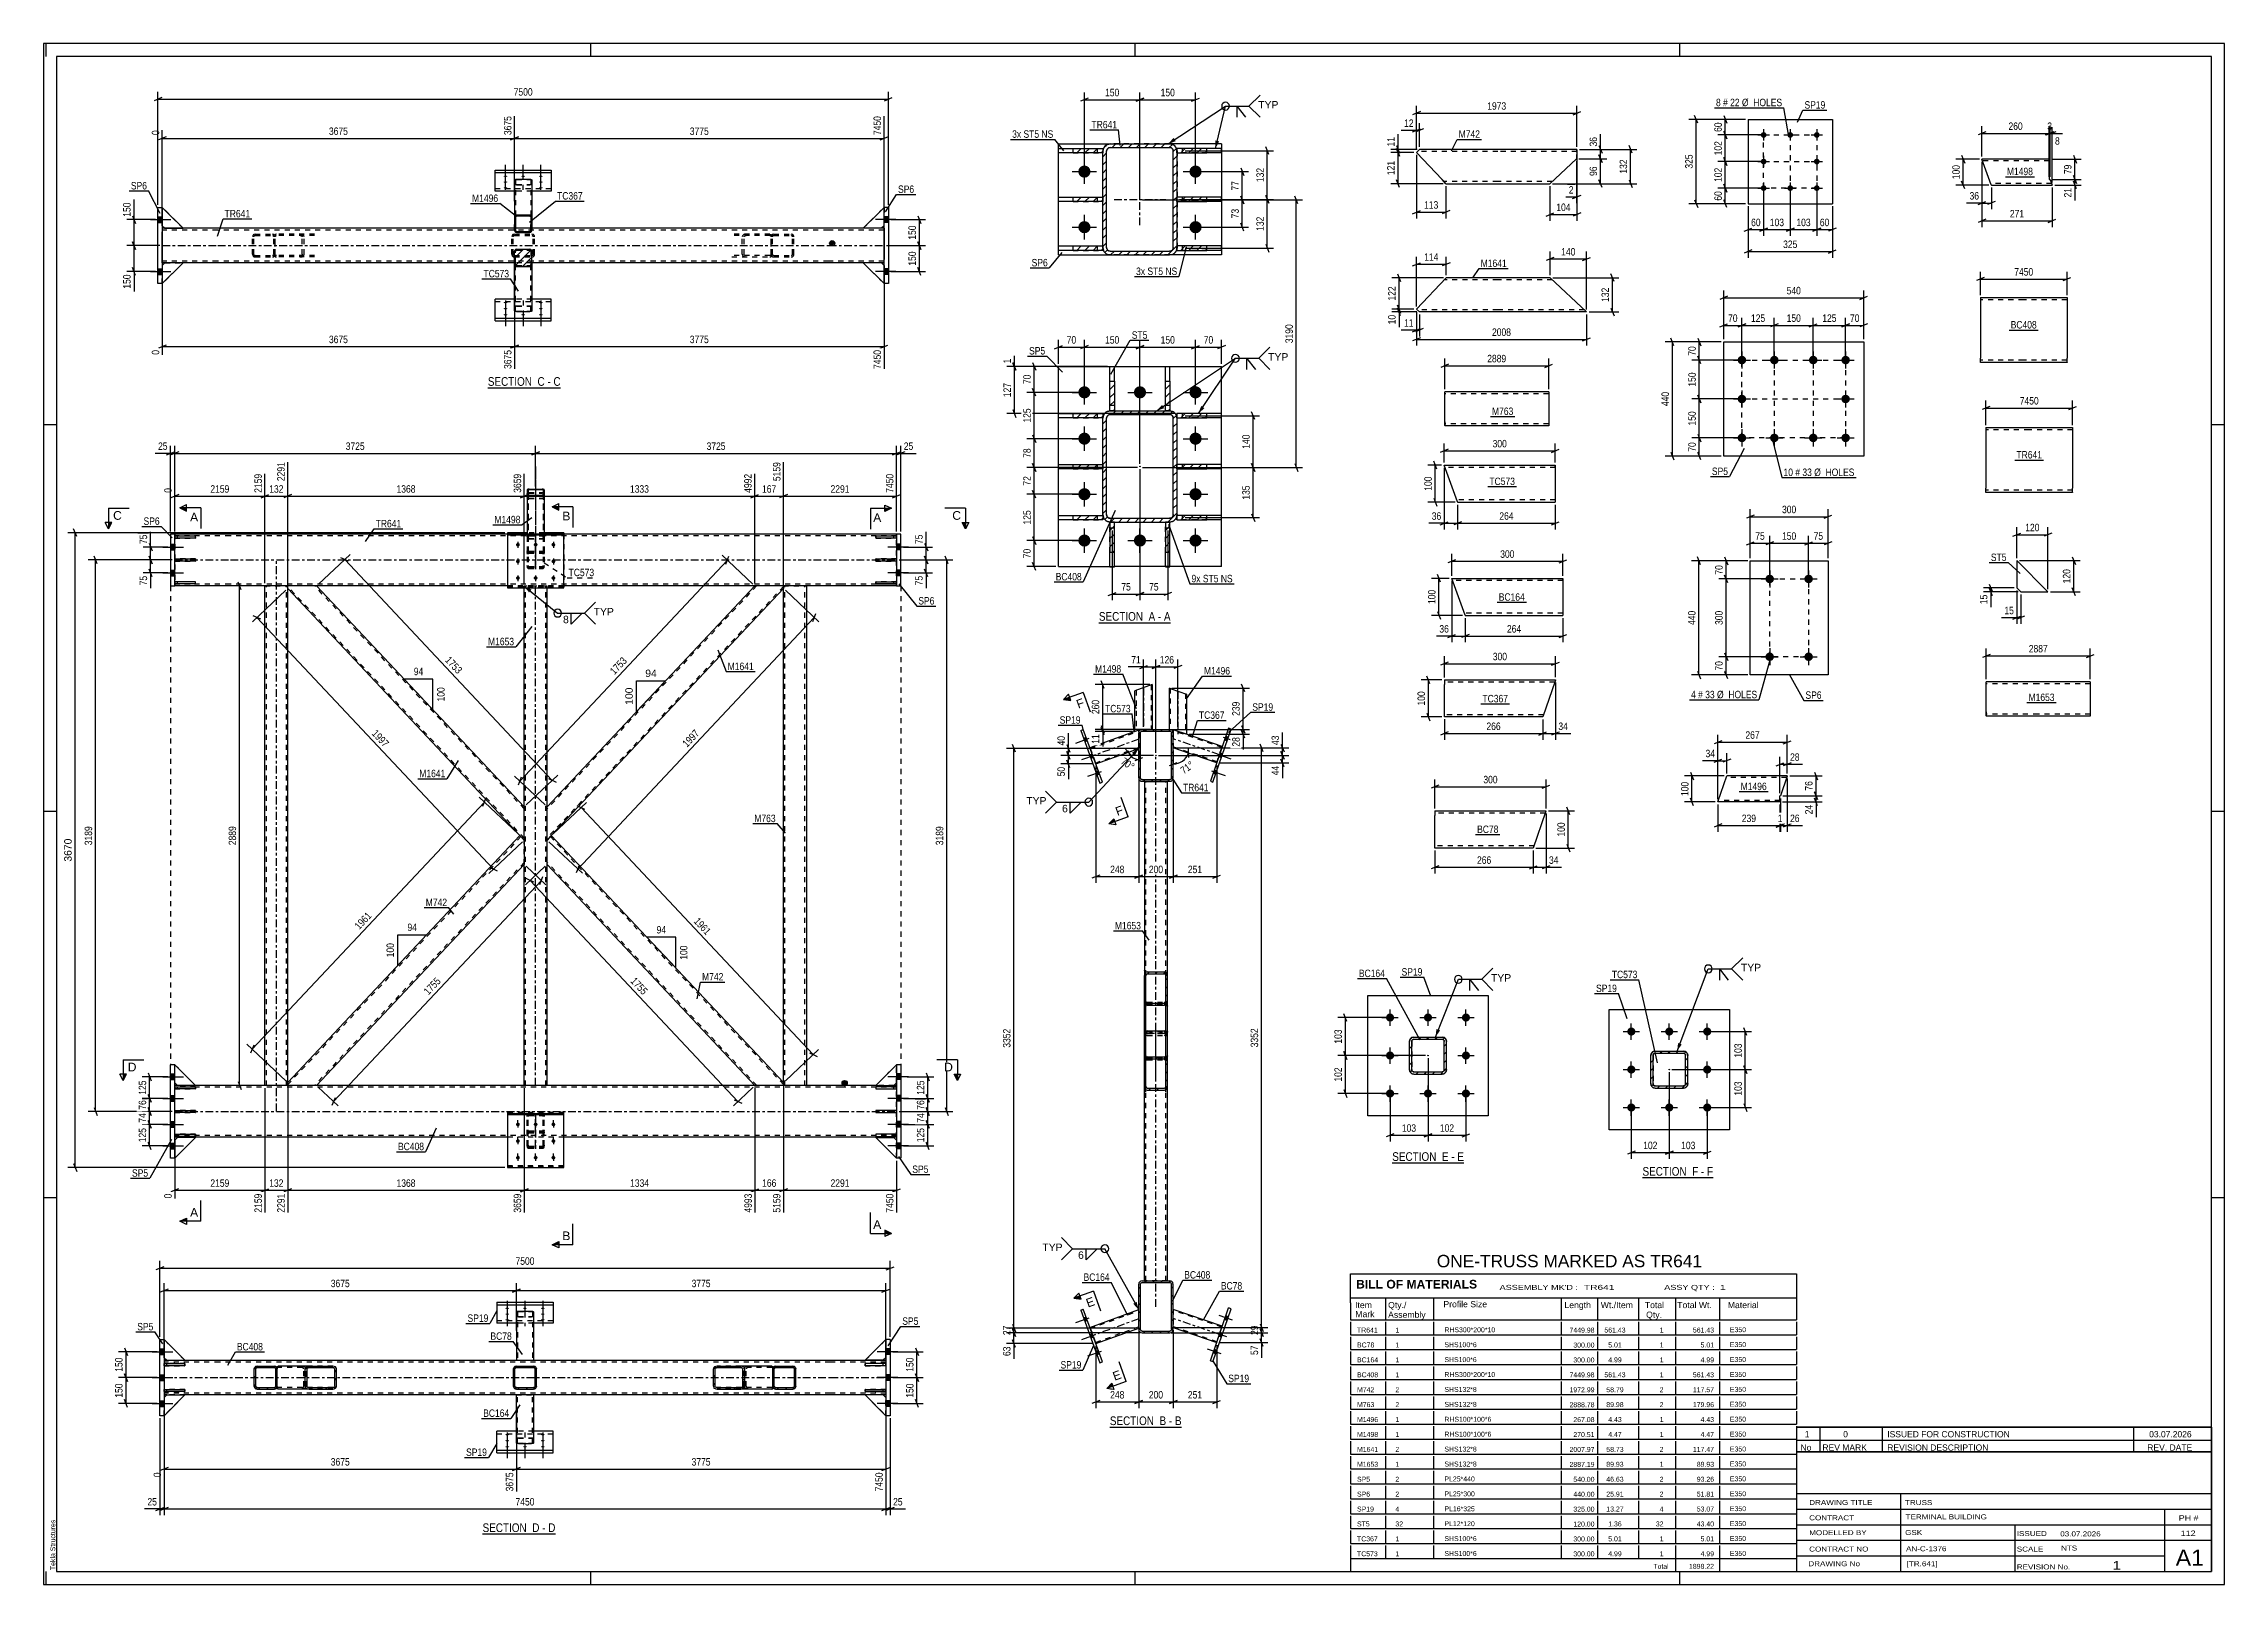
# Paper-space layout 'Layout1' of a CAD drawing. Header units: millimetres. Extents: x 0 to 841, y 0 to 594.
# The model-space entities are those that its viewports show. They can reach past a viewport. Long polylines and large blocks are cut down to what shows.
import ezdxf

# ---------------------------------------------------------------- set-up
doc = ezdxf.new("R2010")
doc.units = ezdxf.units.MM
doc.linetypes.add('DXK_LINE_DOT2', pattern=[3.9198, 1.9599, -1.9599])
doc.linetypes.add('DXK_LINE_DOT3', pattern=[5.9187, 2.979, -0.9799, 0.9799, -0.9799])
doc.layers.add('Viewport layer', color=7, linetype='Continuous', plot=False)
doc.styles.add('Arial', font='ARIAL.TTF', dxfattribs={"height": 0.2})
doc.styles.add('Arial Bold', font='ARIALBD.TTF', dxfattribs={"height": 0.2})
doc.styles.add('Arial Narrow', font='ARIALN.TTF', dxfattribs={"height": 0.2})

# ---------------------------------------------------------------- blocks, each defined once
blk = doc.blocks.new('Unknown-761545199-18054')
at = {"color": 2, "linetype": 'Continuous'}
blk.add_line((530, 119.75), (647.5, 119.75), dxfattribs=at)
at = {"color": 7, "style": 'Arial'}
blk.add_text('ONE-TRUSS MARKED AS TR641', height=4.7754, dxfattribs=at).set_placement((537.26, 122.25))
blk = doc.blocks.new('Unknown-761545199-1132')
at = {"color": 5, "linetype": 'Continuous'}
for p, q in [((841, 594), (0, 594)), ((0, 594), (0, 0)), ((1, 589), (1, 594)), ((836, 589), (5, 589)), ((5, 589), (5, 5)), ((211, 589), (211, 594)), ((421, 589), (421, 594)), ((631, 589), (631, 594)), ((836, 5), (836, 589)), ((841, 0), (841, 594)), ((5, 447), (0, 447)), ((841, 447), (836, 447)), ((5, 298), (0, 298)), ((841, 298), (836, 298)), ((5, 149), (0, 149)), ((841, 149), (836, 149)), ((0, 0), (841, 0)), ((1, 0), (1, 5)), ((5, 5), (836, 5)), ((211, 0), (211, 5)), ((421, 0), (421, 5)), ((631, 0), (631, 5))]:
    blk.add_line(p, q, dxfattribs=at)
at = {"color": 174, "linetype": 'Continuous', "style": 'Arial'}
blk.add_text('Tekla Structures', height=1.9102, rotation=90, dxfattribs=at).set_placement((4.5, 5.5))
blk = doc.blocks.new('Unknown-761545199-18053')
at = {"color": 7, "linetype": 'Continuous'}
for p, q in [((504, 119.75), (676, 119.75)), ((504, 108.5), (504, 119.75)), ((676, 119.75), (676, 108.5)), ((504, 110.5), (676, 110.5)), ((517.5, 110.5), (517.5, 102)), ((536, 110.5), (536, 102)), ((585.28, 110.5), (585.28, 102)), ((599.28, 110.5), (599.28, 102)), ((615, 110.5), (615, 102)), ((629.28, 110.5), (629.28, 102)), ((646.28, 110.5), (646.28, 102)), ((504, 108.5), (504, 103.5)), ((504, 103.5), (504, 102)), ((504, 102), (676, 102)), ((504, 101.23), (504, 96.25)), ((517.5, 101.23), (517.5, 96.25)), ((536, 101.23), (536, 96.25)), ((585.28, 101.23), (585.28, 96.25)), ((599.28, 101.23), (599.28, 96.25)), ((615, 101.23), (615, 96.25)), ((629.28, 101.23), (629.28, 96.25)), ((646.28, 101.23), (646.28, 96.25)), ((676, 108.5), (676, 102)), ((676, 101.23), (676, 96.25)), ((504, 96.25), (676, 96.25)), ((504, 95.48), (504, 90.5)), ((517.5, 95.48), (517.5, 90.5)), ((536, 95.48), (536, 90.5)), ((585.28, 95.48), (585.28, 90.5)), ((599.28, 95.48), (599.28, 90.5)), ((615, 95.48), (615, 90.5)), ((629.28, 95.48), (629.28, 90.5)), ((646.28, 95.48), (646.28, 90.5)), ((676, 95.48), (676, 90.5)), ((504, 90.5), (676, 90.5)), ((504, 89.73), (504, 84.75)), ((504, 84.75), (676, 84.75)), ((517.5, 89.73), (517.5, 84.75)), ((536, 89.73), (536, 84.75)), ((585.28, 89.73), (585.28, 84.75)), ((599.28, 89.73), (599.28, 84.75)), ((615, 89.73), (615, 84.75)), ((629.28, 89.73), (629.28, 84.75)), ((646.28, 89.73), (646.28, 84.75)), ((676, 89.73), (676, 84.75)), ((504, 83.98), (504, 79)), ((504, 79), (676, 79)), ((504, 78.23), (504, 73.25)), ((517.5, 83.98), (517.5, 79)), ((517.5, 78.23), (517.5, 73.25)), ((536, 83.98), (536, 79)), ((536, 78.23), (536, 73.25)), ((585.28, 83.98), (585.28, 79)), ((585.28, 78.23), (585.28, 73.25)), ((599.28, 83.98), (599.28, 79)), ((599.28, 78.23), (599.28, 73.25)), ((615, 83.98), (615, 79)), ((615, 78.23), (615, 73.25)), ((629.28, 83.98), (629.28, 79)), ((629.28, 78.23), (629.28, 73.25)), ((646.28, 83.98), (646.28, 79)), ((646.28, 78.23), (646.28, 73.25)), ((676, 83.98), (676, 79)), ((676, 78.23), (676, 73.25)), ((504, 73.25), (676, 73.25)), ((504, 72.48), (504, 67.5)), ((504, 67.5), (676, 67.5)), ((517.5, 72.48), (517.5, 67.5)), ((536, 72.48), (536, 67.5)), ((585.28, 72.48), (585.28, 67.5)), ((599.28, 72.48), (599.28, 67.5)), ((615, 72.48), (615, 67.5)), ((629.28, 72.48), (629.28, 67.5)), ((646.28, 72.48), (646.28, 67.5)), ((676, 72.48), (676, 67.5)), ((504, 66.73), (504, 61.75)), ((504, 61.75), (676, 61.75)), ((504, 60.98), (504, 56)), ((517.5, 66.73), (517.5, 61.75)), ((517.5, 60.98), (517.5, 56)), ((536, 66.73), (536, 61.75)), ((536, 60.98), (536, 56)), ((585.28, 66.73), (585.28, 61.75)), ((585.28, 60.98), (585.28, 56)), ((599.28, 66.73), (599.28, 61.75)), ((599.28, 60.98), (599.28, 56)), ((615, 66.73), (615, 61.75)), ((615, 60.98), (615, 56)), ((629.28, 66.73), (629.28, 61.75)), ((629.28, 60.98), (629.28, 56)), ((646.28, 66.73), (646.28, 61.75)), ((646.28, 60.98), (646.28, 56)), ((676, 66.73), (676, 61.75)), ((676, 60.98), (676, 56)), ((504, 56), (676, 56)), ((504, 55.23), (504, 50.25)), ((517.5, 55.23), (517.5, 50.25)), ((536, 55.23), (536, 50.25)), ((585.28, 55.23), (585.28, 50.25)), ((599.28, 55.23), (599.28, 50.25)), ((615, 55.23), (615, 50.25)), ((629.28, 55.23), (629.28, 50.25)), ((646.28, 55.23), (646.28, 50.25)), ((676, 55.23), (676, 50.25)), ((504, 50.25), (676, 50.25)), ((504, 49.48), (504, 44.5)), ((504, 44.5), (676, 44.5)), ((504, 43.73), (504, 38.75)), ((517.5, 49.48), (517.5, 44.5)), ((517.5, 43.73), (517.5, 38.75)), ((536, 49.48), (536, 44.5)), ((536, 43.73), (536, 38.75)), ((585.28, 49.48), (585.28, 44.5)), ((585.28, 43.73), (585.28, 38.75)), ((599.28, 49.48), (599.28, 44.5)), ((599.28, 43.73), (599.28, 38.75)), ((615, 49.48), (615, 44.5)), ((615, 43.73), (615, 38.75)), ((629.28, 49.48), (629.28, 44.5)), ((629.28, 43.73), (629.28, 38.75)), ((646.28, 49.48), (646.28, 44.5)), ((646.28, 43.73), (646.28, 38.75)), ((676, 49.48), (676, 44.5)), ((676, 43.73), (676, 38.75)), ((504, 38.75), (676, 38.75)), ((504, 37.98), (504, 33)), ((517.5, 37.98), (517.5, 33)), ((536, 37.98), (536, 33)), ((585.28, 37.98), (585.28, 33)), ((599.28, 37.98), (599.28, 33)), ((615, 37.98), (615, 33)), ((629.28, 37.98), (629.28, 33)), ((646.28, 37.98), (646.28, 33)), ((676, 37.98), (676, 33)), ((504, 33), (676, 33)), ((504, 32.23), (504, 27.25)), ((504, 27.25), (676, 27.25)), ((504, 26.48), (504, 21.5)), ((517.5, 32.23), (517.5, 27.25)), ((517.5, 26.48), (517.5, 21.5)), ((536, 32.23), (536, 27.25)), ((536, 26.48), (536, 21.5)), ((585.28, 32.23), (585.28, 27.25)), ((585.28, 26.48), (585.28, 21.5)), ((599.28, 32.23), (599.28, 27.25)), ((599.28, 26.48), (599.28, 21.5)), ((615, 32.23), (615, 27.25)), ((615, 26.48), (615, 21.5)), ((629.28, 32.23), (629.28, 27.25)), ((629.28, 26.48), (629.28, 21.5)), ((646.28, 32.23), (646.28, 27.25)), ((646.28, 26.48), (646.28, 21.5)), ((676, 32.23), (676, 27.25)), ((676, 26.48), (676, 21.5)), ((504, 21.5), (676, 21.5)), ((504, 20.73), (504, 15.75)), ((517.5, 20.73), (517.5, 15.75)), ((536, 20.73), (536, 15.75)), ((585.28, 20.73), (585.28, 15.75)), ((599.28, 20.73), (599.28, 15.75)), ((615, 20.73), (615, 15.75)), ((629.28, 20.73), (629.28, 15.75)), ((646.28, 20.73), (646.28, 15.75)), ((676, 20.73), (676, 15.75)), ((504, 15.75), (676, 15.75)), ((504, 14.98), (504, 10)), ((504, 10), (676, 10)), ((504, 10), (676, 10)), ((504, 10), (504, 5)), ((517.5, 14.98), (517.5, 10)), ((536, 14.98), (536, 10)), ((585.28, 14.98), (585.28, 10)), ((599.28, 14.98), (599.28, 10)), ((615, 14.98), (615, 10)), ((629.28, 14.98), (629.28, 10)), ((629.28, 10), (629.28, 5)), ((646.28, 14.98), (646.28, 10)), ((646.28, 10), (646.28, 5)), ((676, 14.98), (676, 10)), ((676, 10), (676, 5)), ((504, 5), (676, 5))]:
    blk.add_line(p, q, dxfattribs=at)
at = {"color": 7}
for s, height, style, p in [('BILL OF MATERIALS', 3.3405, 'Arial Bold', (506.15, 114.06)), ('Profile Size', 2.3877, 'Arial', (539.81, 106.83)), ('Mark', 2.388, 'Arial', (505.84, 103))]:
    blk.add_text(s, height=height, dxfattribs=dict(at, style=style)).set_placement(p)
at = {"color": 7, "linetype": 'Continuous', "style": 'Arial Narrow'}
for s, height, width, p in [("ASSEMBLY MK'D :", 1.9089, 1.6, (561.5, 113.55)), ('TR641', 1.909, 1.794707, (594, 113.55)), ('ASSY QTY :', 1.909, 1.6, (625, 113.55)), ('1', 1.91, 1.794707, (646.5, 113.55))]:
    blk.add_text(s, height=height, dxfattribs=dict(at, width=width)).set_placement(p)
at = {"color": 7, "linetype": 'Continuous'}
for s, height, style, p in [('Item', 2.388, 'Arial', (505.75, 106.5)), ('Assembly', 2.388, 'Arial', (518.5, 102.77)), ('Qty./', 2.388, 'Arial', (518.5, 106.5)), ('Length', 2.388, 'Arial', (586.5, 106.5)), ('Wt./Item', 2.388, 'Arial', (600.5, 106.5)), ('Total', 2.388, 'Arial', (617.5, 106.5)), ('Qty.', 2.388, 'Arial', (618, 102.77)), ('Total Wt.', 2.388, 'Arial', (630, 106.5)), ('Material', 2.388, 'Arial', (649.5, 106.5)), ('TR641', 1.91, 'Arial', (506.5, 97.09)), ('BC78', 1.91, 'Arial', (506.5, 91.34)), ('1', 1.91, 'Arial', (521.31, 97.09)), ('1', 1.91, 'Arial', (521.31, 91.34)), ('SHS100*6', 1.91, 'Arial', (540.21, 91.44)), ('RHS300*200*10', 1.9102, 'Arial', (540.21, 97.19)), ('7449.98', 1.91, 'Arial', (588.45, 97.06)), ('300.00', 1.91, 'Arial', (589.93, 91.31)), ('561.43', 1.91, 'Arial', (601.9, 97.09)), ('5.01', 1.91, 'Arial', (603.39, 91.34)), ('1', 1.91, 'Arial', (623.22, 97.09)), ('1', 1.91, 'Arial', (623.22, 91.34)), ('561.43', 1.91, 'Arial', (636.03, 97.09)), ('5.01', 1.91, 'Arial', (639, 91.34)), ('E350', 1.91, 'Arial', (650.31, 97.23)), ('E350', 1.91, 'Arial', (650.31, 91.48)), ('BC164', 1.91, 'Arial', (506.5, 85.59)), ('1', 1.91, 'Arial', (521.31, 85.59)), ('SHS100*6', 1.91, 'Arial', (540.21, 85.69)), ('300.00', 1.91, 'Arial', (589.93, 85.56)), ('4.99', 1.91, 'Arial', (603.39, 85.59)), ('1', 1.91, 'Arial', (623.22, 85.59)), ('4.99', 1.91, 'Arial', (639, 85.59)), ('E350', 1.91, 'Arial', (650.31, 85.73)), ('BC408', 1.91, 'Arial', (506.5, 79.84)), ('M742', 1.91, 'Arial', (506.5, 74.09)), ('2', 1.91, 'Arial', (521.31, 74.09)), ('1', 1.91, 'Arial', (521.31, 79.84)), ('SHS132*8', 1.91, 'Arial', (540.21, 74.19)), ('RHS300*200*10', 1.9102, 'Arial', (540.21, 79.94)), ('7449.98', 1.91, 'Arial', (588.45, 79.81)), ('1972.99', 1.91, 'Arial', (588.45, 74.06)), ('561.43', 1.91, 'Arial', (601.9, 79.84)), ('58.79', 1.91, 'Arial', (602.64, 74.09)), ('2', 1.91, 'Arial', (623.22, 74.09)), ('1', 1.91, 'Arial', (623.22, 79.84)), ('561.43', 1.91, 'Arial', (636.03, 79.84)), ('117.57', 1.91, 'Arial', (636.03, 74.09)), ('E350', 1.91, 'Arial', (650.31, 79.98)), ('E350', 1.91, 'Arial', (650.31, 74.23)), ('M763', 1.91, 'Arial', (506.5, 68.34)), ('2', 1.91, 'Arial', (521.31, 68.34)), ('SHS132*8', 1.91, 'Arial', (540.21, 68.44)), ('2888.78', 1.91, 'Arial', (588.45, 68.31)), ('89.98', 1.91, 'Arial', (602.64, 68.34)), ('2', 1.91, 'Arial', (623.22, 68.34)), ('179.96', 1.91, 'Arial', (636.03, 68.34)), ('E350', 1.91, 'Arial', (650.31, 68.48)), ('M1496', 1.91, 'Arial', (506.5, 62.59)), ('1', 1.91, 'Arial', (521.31, 62.59)), ('RHS100*100*6', 1.9102, 'Arial', (540.21, 62.69)), ('RHS100*100*6', 1.9102, 'Arial', (540.21, 56.94)), ('267.08', 1.91, 'Arial', (589.93, 62.56)), ('4.43', 1.91, 'Arial', (603.39, 62.59)), ('1', 1.91, 'Arial', (623.22, 62.59)), ('4.43', 1.91, 'Arial', (639, 62.59)), ('E350', 1.91, 'Arial', (650.31, 62.73)), ('E350', 1.91, 'Arial', (650.31, 56.98)), ('M1498', 1.91, 'Arial', (506.5, 56.84)), ('M1641', 1.91, 'Arial', (506.5, 51.09)), ('2', 1.91, 'Arial', (521.31, 51.09)), ('1', 1.91, 'Arial', (521.31, 56.84)), ('SHS132*8', 1.91, 'Arial', (540.21, 51.19)), ('2007.97', 1.91, 'Arial', (588.45, 51.06)), ('270.51', 1.91, 'Arial', (589.93, 56.81)), ('58.73', 1.91, 'Arial', (602.64, 51.09)), ('4.47', 1.91, 'Arial', (603.39, 56.84)), ('2', 1.91, 'Arial', (623.22, 51.09)), ('1', 1.91, 'Arial', (623.22, 56.84)), ('117.47', 1.91, 'Arial', (636.03, 51.09)), ('4.47', 1.91, 'Arial', (639, 56.84)), ('E350', 1.91, 'Arial', (650.31, 51.23)), ('M1653', 1.91, 'Arial', (506.5, 45.34)), ('1', 1.91, 'Arial', (521.31, 45.34)), ('SHS132*8', 1.91, 'Arial', (540.21, 45.44)), ('2887.19', 1.91, 'Arial', (588.45, 45.3)), ('89.93', 1.91, 'Arial', (602.64, 45.34)), ('1', 1.91, 'Arial', (623.22, 45.34)), ('89.93', 1.91, 'Arial', (637.52, 45.34)), ('E350', 1.91, 'Arial', (650.31, 45.48)), ('SP5', 1.91, 'Arial', (506.5, 39.59)), ('SP6', 1.91, 'Arial', (506.5, 33.84)), ('2', 1.91, 'Arial', (521.31, 39.59)), ('2', 1.91, 'Arial', (521.31, 33.84)), ('PL25*440', 1.91, 'Arial', (540.21, 39.69)), ('PL25*300', 1.91, 'Arial', (540.21, 33.94)), ('440.00', 1.91, 'Arial', (589.93, 33.8)), ('540.00', 1.91, 'Arial', (589.93, 39.55)), ('46.63', 1.91, 'Arial', (602.64, 39.59)), ('25.91', 1.91, 'Arial', (602.64, 33.84)), ('2', 1.91, 'Arial', (623.22, 39.59)), ('2', 1.91, 'Arial', (623.22, 33.84)), ('51.81', 1.91, 'Arial', (637.52, 33.84)), ('93.26', 1.91, 'Arial', (637.52, 39.59)), ('E350', 1.91, 'Arial', (650.31, 39.73)), ('E350', 1.91, 'Arial', (650.31, 33.98)), ('SP19', 1.91, 'Arial', (506.5, 28.09)), ('4', 1.91, 'Arial', (521.31, 28.09)), ('PL16*325', 1.91, 'Arial', (540.21, 28.19)), ('325.00', 1.91, 'Arial', (589.93, 28.05)), ('13.27', 1.91, 'Arial', (602.64, 28.09)), ('4', 1.91, 'Arial', (623.22, 28.09)), ('53.07', 1.91, 'Arial', (637.52, 28.09)), ('E350', 1.91, 'Arial', (650.31, 28.23)), ('TC367', 1.91, 'Arial', (506.5, 16.59)), ('ST5', 1.91, 'Arial', (506.5, 22.34)), ('32', 1.91, 'Arial', (521.31, 22.34)), ('1', 1.91, 'Arial', (521.31, 16.59)), ('SHS100*6', 1.91, 'Arial', (540.21, 16.69)), ('PL12*120', 1.91, 'Arial', (540.21, 22.44)), ('300.00', 1.91, 'Arial', (589.93, 16.55)), ('120.00', 1.91, 'Arial', (589.93, 22.3)), ('5.01', 1.91, 'Arial', (603.39, 16.59)), ('1.36', 1.91, 'Arial', (603.39, 22.34)), ('32', 1.91, 'Arial', (621.74, 22.34)), ('1', 1.91, 'Arial', (623.22, 16.59)), ('43.40', 1.91, 'Arial', (637.52, 22.34)), ('5.01', 1.91, 'Arial', (639, 16.59)), ('E350', 1.91, 'Arial', (650.31, 22.48)), ('E350', 1.91, 'Arial', (650.31, 16.73)), ('TC573', 1.91, 'Arial', (506.5, 10.84)), ('1', 1.91, 'Arial', (521.31, 10.84)), ('SHS100*6', 1.91, 'Arial', (540.21, 10.94)), ('300.00', 1.91, 'Arial', (589.93, 10.8)), ('4.99', 1.91, 'Arial', (603.39, 10.84)), ('1', 1.91, 'Arial', (623.22, 10.84)), ('4.99', 1.91, 'Arial', (639, 10.84)), ('E350', 1.91, 'Arial', (650.31, 10.98)), ('Total', 1.909, 'Arial Narrow', (620.83, 6)), ('1898.22', 1.91, 'Arial', (634.52, 6))]:
    blk.add_text(s, height=height, dxfattribs=dict(at, style=style)).set_placement(p)
blk = doc.blocks.new('Unknown-761545199-18055')
at = {"color": 7, "linetype": 'Continuous'}
for p, q in [((676, 51.05), (676, 5)), ((676, 51.05), (836, 51.05)), ((836, 51), (836, 5)), ((676, 35), (836, 35)), ((716.14, 35), (716.14, 5)), ((676, 29), (836, 29)), ((818, 5.05), (818, 29.05)), ((676, 23), (836, 23)), ((676, 17), (836, 17)), ((760.14, 23), (760.14, 5)), ((676, 11), (818, 11)), ((676, 5), (836, 5))]:
    blk.add_line(p, q, dxfattribs=at)
at = {"color": 7, "style": 'Arial Narrow'}
for s, height, width, p in [('CONTRACT', 1.909, 1.425378, (680.88, 24.71)), ('DRAWING TITLE', 1.9089, 1.425378, (680.88, 30.61)), ('TRUSS', 1.909, 1.425378, (717.81, 30.59)), ('TERMINAL BUILDING', 1.9089, 1.425378, (718.06, 25.07)), ('MODELLED BY', 1.9089, 1.425378, (680.88, 18.98)), ('GSK', 1.909, 1.425378, (717.88, 19.04)), ('ISSUED', 1.909, 1.425378, (760.94, 18.64)), ('03.07.2026', 1.909, 1.425378, (777.69, 18.52)), ('DRAWING No', 1.909, 1.425378, (680.56, 7)), ('CONTRACT NO', 1.9089, 1.425378, (680.88, 12.66)), ('AN-C-1376', 1.909, 1.425378, (718.23, 12.78)), ('[TR.641]', 1.909, 1.425378, (718.46, 6.99)), ('SCALE', 1.909, 1.425378, (760.94, 12.65)), ('1', 3.34, 1.5, (797.91, 5.68)), ('A1', 6.204, 1.25, (822.24, 7.2)), ('REVISION No.', 1.9089, 1.425378, (760.94, 5.77))]:
    blk.add_text(s, height=height, dxfattribs=dict(at, width=width)).set_placement(p)
at = {"color": 7, "linetype": 'Continuous', "style": 'Arial Narrow'}
for s, height, width, p in [('PH #', 2.1, 1.42538, (823.4, 24.55)), ('112', 2.1, 1.42538, (824.19, 18.65)), ('NTS', 1.909, 1.425378, (778, 13.05))]:
    blk.add_text(s, height=height, dxfattribs=dict(at, width=width)).set_placement(p)
blk = doc.blocks.new('Unknown-761545199-18056')
at = {"color": 7, "linetype": 'Continuous'}
for p, q in [((676, 60.55), (836, 60.55)), ((836, 60.55), (676, 60.55)), ((676, 60.55), (676, 55.55)), ((685, 60.55), (685, 55.55)), ((709, 60.55), (709, 55.55)), ((806, 60.55), (806, 55.55)), ((836, 60.55), (836, 55.55)), ((676, 55.55), (836, 55.55)), ((676, 55.55), (676, 51.05)), ((676, 55.55), (836, 55.55)), ((836, 51.05), (676, 51.05)), ((685, 55.55), (685, 51.05)), ((709, 55.55), (709, 51.05)), ((806, 55.55), (806, 51.05)), ((836, 55.55), (836, 51.05))]:
    blk.add_line(p, q, dxfattribs=at)
at = {"color": 7, "linetype": 'Continuous', "style": 'Arial Narrow'}
for s, height, width, p in [('1', 2.39, 1.196471, (679.16, 56.7)), ('0', 2.39, 1.196471, (694, 56.7)), ('ISSUED FOR CONSTRUCTION', 2.3861, 1.196471, (711, 56.7)), ('03.07.2026', 2.386, 1.196471, (812, 56.7)), ('No', 2.386, 1.2, (677.54, 51.55)), ('REV MARK', 2.386, 1.2, (686, 51.55)), ('REVISION DESCRIPTION', 2.3861, 1.2, (711, 51.55)), ('REV. DATE', 2.386, 1.2, (811.28, 51.55))]:
    blk.add_text(s, height=height, dxfattribs=dict(at, width=width)).set_placement(p)
blk = doc.blocks.new('Unknown-761545199-12 - 5012')
at = {"color": 6, "linetype": 'Continuous'}
blk.add_line((169.29, 19.42), (197.36, 19.42), dxfattribs=at)
at = {"color": 0, "linetype": 'Continuous'}
blk.add_wipeout([(187.39, 20.17), (187.39, 23.67), (169.29, 23.67), (169.29, 20.17)], dxfattribs=at)
blk.add_wipeout([(191.21, 20.17), (191.21, 23.67), (188.44, 23.67), (188.44, 20.17)], dxfattribs=at)
at = {"color": 7, "linetype": 'Continuous', "style": 'Arial Narrow'}
blk.add_text('SECTION ', height=3.34, dxfattribs=at).set_placement((169.29, 20.17))
at = {"color": 0, "linetype": 'Continuous'}
blk.add_wipeout([(193.54, 20.17), (193.54, 23.67), (192.26, 23.67), (192.26, 20.17)], dxfattribs=at)
blk.add_wipeout([(197.36, 20.17), (197.36, 23.67), (194.59, 23.67), (194.59, 20.17)], dxfattribs=at)
at = {"color": 7, "linetype": 'Continuous', "style": 'Arial Narrow'}
for s, p in [('D', (188.44, 20.17)), ('-', (192.26, 20.17)), ('D', (194.59, 20.17))]:
    blk.add_text(s, height=3.34, dxfattribs=at).set_placement(p)
blk = doc.blocks.new('Unknown-761545199-13 - 2454')
at = {"color": 6, "linetype": 'Continuous'}
blk.add_line((406.96, 370.76), (434.61, 370.76), dxfattribs=at)
at = {"color": 0, "linetype": 'Continuous'}
blk.add_wipeout([(425.07, 371.51), (425.07, 375.01), (406.96, 375.01), (406.96, 371.51)], dxfattribs=at)
blk.add_wipeout([(428.68, 371.51), (428.68, 375.01), (426.12, 375.01), (426.12, 371.51)], dxfattribs=at)
at = {"color": 7, "linetype": 'Continuous', "style": 'Arial Narrow'}
blk.add_text('SECTION ', height=3.34, dxfattribs=at).set_placement((406.96, 371.51))
at = {"color": 0, "linetype": 'Continuous'}
blk.add_wipeout([(431, 371.51), (431, 375.01), (429.73, 375.01), (429.73, 371.51)], dxfattribs=at)
blk.add_wipeout([(434.61, 371.51), (434.61, 375.01), (432.05, 375.01), (432.05, 371.51)], dxfattribs=at)
at = {"color": 7, "linetype": 'Continuous', "style": 'Arial Narrow'}
for s, p in [('A', (426.12, 371.51)), ('-', (429.73, 371.51)), ('A', (432.05, 371.51))]:
    blk.add_text(s, height=3.34, dxfattribs=at).set_placement(p)
blk = doc.blocks.new('Unknown-761545199-14 - 3032')
at = {"color": 6, "linetype": 'Continuous'}
blk.add_line((411.19, 60.66), (438.83, 60.66), dxfattribs=at)
at = {"color": 0, "linetype": 'Continuous'}
blk.add_wipeout([(429.29, 61.41), (429.29, 64.91), (411.19, 64.91), (411.19, 61.41)], dxfattribs=at)
blk.add_wipeout([(432.9, 61.41), (432.9, 64.91), (430.34, 64.91), (430.34, 61.41)], dxfattribs=at)
at = {"color": 7, "linetype": 'Continuous', "style": 'Arial Narrow'}
blk.add_text('SECTION ', height=3.34, dxfattribs=at).set_placement((411.19, 61.41))
at = {"color": 0, "linetype": 'Continuous'}
blk.add_wipeout([(435.23, 61.41), (435.23, 64.91), (433.95, 64.91), (433.95, 61.41)], dxfattribs=at)
blk.add_wipeout([(438.83, 61.41), (438.83, 64.91), (436.28, 64.91), (436.28, 61.41)], dxfattribs=at)
at = {"color": 7, "linetype": 'Continuous', "style": 'Arial Narrow'}
for s, p in [('B', (430.34, 61.41)), ('-', (433.95, 61.41)), ('B', (436.28, 61.41))]:
    blk.add_text(s, height=3.34, dxfattribs=at).set_placement(p)
blk = doc.blocks.new('Unknown-761545199-16 - 10181')
at = {"color": 6, "linetype": 'Continuous'}
blk.add_line((520.1, 162.5), (547.75, 162.5), dxfattribs=at)
at = {"color": 0, "linetype": 'Continuous'}
blk.add_wipeout([(538.21, 163.25), (538.21, 166.75), (520.1, 166.75), (520.1, 163.25)], dxfattribs=at)
blk.add_wipeout([(541.82, 163.25), (541.82, 166.75), (539.26, 166.75), (539.26, 163.25)], dxfattribs=at)
at = {"color": 7, "linetype": 'Continuous', "style": 'Arial Narrow'}
blk.add_text('SECTION ', height=3.34, dxfattribs=at).set_placement((520.1, 163.25))
at = {"color": 0, "linetype": 'Continuous'}
blk.add_wipeout([(544.14, 163.25), (544.14, 166.75), (542.87, 166.75), (542.87, 163.25)], dxfattribs=at)
blk.add_wipeout([(547.75, 163.25), (547.75, 166.75), (545.19, 166.75), (545.19, 163.25)], dxfattribs=at)
at = {"color": 7, "linetype": 'Continuous', "style": 'Arial Narrow'}
for s, p in [('E', (539.26, 163.25)), ('-', (542.87, 163.25)), ('E', (545.19, 163.25))]:
    blk.add_text(s, height=3.34, dxfattribs=at).set_placement(p)
blk = doc.blocks.new('Unknown-761545199-19 - 4779')
at = {"color": 6, "linetype": 'Continuous'}
blk.add_line((171.31, 461.33), (199.38, 461.33), dxfattribs=at)
at = {"color": 0, "linetype": 'Continuous'}
blk.add_wipeout([(189.41, 462.08), (189.41, 465.58), (171.31, 465.58), (171.31, 462.08)], dxfattribs=at)
blk.add_wipeout([(193.23, 462.08), (193.23, 465.58), (190.46, 465.58), (190.46, 462.08)], dxfattribs=at)
at = {"color": 7, "linetype": 'Continuous', "style": 'Arial Narrow'}
blk.add_text('SECTION ', height=3.34, dxfattribs=at).set_placement((171.31, 462.08))
at = {"color": 0, "linetype": 'Continuous'}
blk.add_wipeout([(195.56, 462.08), (195.56, 465.58), (194.28, 465.58), (194.28, 462.08)], dxfattribs=at)
blk.add_wipeout([(199.38, 462.08), (199.38, 465.58), (196.61, 465.58), (196.61, 462.08)], dxfattribs=at)
at = {"color": 7, "linetype": 'Continuous', "style": 'Arial Narrow'}
for s, p in [('C', (190.46, 462.08)), ('-', (194.28, 462.08)), ('C', (196.61, 462.08))]:
    blk.add_text(s, height=3.34, dxfattribs=at).set_placement(p)
blk = doc.blocks.new('Unknown-761545199-22 - 1610')
at = {"color": 6, "linetype": 'Continuous'}
blk.add_line((616.6, 156.8), (643.82, 156.8), dxfattribs=at)
at = {"color": 0, "linetype": 'Continuous'}
blk.add_wipeout([(634.71, 157.55), (634.71, 161.05), (616.6, 161.05), (616.6, 157.55)], dxfattribs=at)
blk.add_wipeout([(638.1, 157.55), (638.1, 161.05), (635.76, 161.05), (635.76, 157.55)], dxfattribs=at)
at = {"color": 7, "linetype": 'Continuous', "style": 'Arial Narrow'}
blk.add_text('SECTION ', height=3.34, dxfattribs=at).set_placement((616.6, 157.55))
at = {"color": 0, "linetype": 'Continuous'}
blk.add_wipeout([(640.43, 157.55), (640.43, 161.05), (639.15, 161.05), (639.15, 157.55)], dxfattribs=at)
blk.add_wipeout([(643.82, 157.55), (643.82, 161.05), (641.48, 161.05), (641.48, 157.55)], dxfattribs=at)
at = {"color": 7, "linetype": 'Continuous', "style": 'Arial Narrow'}
for s, p in [('F', (635.76, 157.55)), ('F', (641.48, 157.55)), ('-', (639.15, 157.55))]:
    blk.add_text(s, height=3.34, dxfattribs=at).set_placement(p)
blk = doc.blocks.new('Part-761545199-16737 - 16736')
at = {"color": 2, "linetype": 'Continuous'}
for p, q in [((540.19, 348.7), (540.19, 346.98)), ((540.19, 348.7), (583.05, 348.7)), ((540.19, 336.13), (540.19, 346.98)), ((582.87, 348.2), (578.13, 334.41)), ((583, 348.57), (582.87, 348.2)), ((583.05, 348.7), (583, 348.57)), ((540.19, 334.54), (540.19, 336.13)), ((540.19, 334.41), (540.19, 334.54)), ((578.13, 334.41), (540.19, 334.41))]:
    blk.add_line(p, q, dxfattribs=at)
at = {"color": 7, "linetype": 'DXK_LINE_DOT2'}
for p, q in [((540.19, 348.7), (540.19, 348.57)), ((540.19, 348.57), (540.19, 348.2)), ((582.75, 347.84), (540.19, 347.84)), ((540.19, 334.91), (540.19, 336.13)), ((578.42, 335.27), (540.19, 335.27))]:
    blk.add_line(p, q, dxfattribs=at)
blk = doc.blocks.new('Bolt-761545199-3520 - 3447')
at = {"linetype": 'Continuous'}
for points in [[(328.92, 401.03), (328.92, 398.83), (330.59, 398.83), (330.59, 401.03)], [(328.92, 401.03), (328.92, 398.83), (330.59, 398.83), (330.59, 401.03)], [(328.92, 391.03), (328.92, 388.83), (330.59, 388.83), (330.59, 391.03)], [(328.92, 391.03), (328.92, 388.83), (330.59, 388.83), (330.59, 391.03)]]:
    blk.add_hatch(color=1, dxfattribs=at).paths.add_polyline_path(points)
at = {"color": 1, "linetype": 'Continuous'}
for p, q in [((333.52, 399.93), (325.59, 399.93)), ((333.52, 399.93), (325.59, 399.93)), ((330.59, 401.03), (328.92, 401.03)), ((330.59, 401.03), (328.92, 401.03)), ((330.59, 398.83), (328.92, 398.83)), ((330.59, 398.83), (328.92, 398.83)), ((333.52, 389.93), (325.59, 389.93)), ((333.52, 389.93), (325.59, 389.93)), ((330.59, 391.03), (328.92, 391.03)), ((330.59, 391.03), (328.92, 391.03)), ((330.59, 388.83), (328.92, 388.83)), ((330.59, 388.83), (328.92, 388.83))]:
    blk.add_line(p, q, dxfattribs=at)
blk = doc.blocks.new('Part-761545199-3456 - 3447')
at = {"color": 2, "linetype": 'Continuous'}
for p, q in [((50.59, 172.73), (50.59, 173.53)), ((50.59, 173.53), (58.59, 173.53)), ((58.59, 172.73), (50.59, 172.73)), ((58.59, 173.53), (58.59, 172.73))]:
    blk.add_line(p, q, dxfattribs=at)
at = {"color": 7, "linetype": 'DXK_LINE_DOT2'}
blk.add_line((51.59, 172.73), (51.59, 173.53), dxfattribs=at)
blk = doc.blocks.new('Part-761545199-3480 - 3447')
at = {"color": 2, "linetype": 'Continuous'}
for p, q in [((48.92, 164.35), (48.92, 200.35)), ((50.59, 200.35), (48.92, 200.35)), ((50.59, 164.35), (50.59, 200.35)), ((50.59, 164.35), (48.92, 164.35))]:
    blk.add_line(p, q, dxfattribs=at)
blk = doc.blocks.new('Part-761545199-3513 - 3447')
at = {"color": 2, "linetype": 'Continuous'}
for p, q in [((71.92, 404.93), (50.59, 404.93)), ((178.92, 404.93), (72.02, 404.93)), ((307.49, 404.93), (200.59, 404.93)), ((328.92, 404.93), (307.59, 404.93)), ((71.92, 384.93), (50.59, 384.93)), ((178.92, 384.93), (72.02, 384.93)), ((307.49, 384.93), (200.59, 384.93)), ((328.92, 384.93), (307.59, 384.93))]:
    blk.add_line(p, q, dxfattribs=at)
at = {"color": 7, "linetype": 'DXK_LINE_DOT2'}
for p, q in [((50.59, 404.93), (50.59, 384.93)), ((71.92, 404.26), (50.59, 404.26)), ((307.49, 404.26), (72.02, 404.26)), ((200.59, 404.93), (178.92, 404.93)), ((328.92, 404.26), (307.59, 404.26)), ((328.92, 384.93), (328.92, 404.93)), ((71.92, 385.6), (50.59, 385.6)), ((307.49, 385.6), (72.02, 385.6)), ((200.59, 384.93), (178.92, 384.93)), ((328.92, 385.6), (307.59, 385.6))]:
    blk.add_line(p, q, dxfattribs=at)
at = {"color": 7, "linetype": 'DXK_LINE_DOT3'}
for p, q in [((50.59, 394.93), (71.92, 394.93)), ((72.02, 394.93), (307.49, 394.93)), ((307.59, 394.93), (328.92, 394.93))]:
    blk.add_line(p, q, dxfattribs=at)
blk = doc.blocks.new('Bolt-761545199-3449 - 3447')
at = {"color": 1, "linetype": 'DXK_LINE_DOT2'}
for p, q in [((182.92, 401.92), (182.92, 400.11)), ((182.92, 395.45), (182.92, 393.65)), ((189.75, 401.92), (189.75, 400.11)), ((196.59, 401.92), (196.59, 400.11)), ((196.59, 395.45), (196.59, 393.65)), ((182.92, 388.99), (182.92, 387.19)), ((189.75, 388.99), (189.75, 387.19)), ((196.59, 388.99), (196.59, 387.19))]:
    blk.add_line(p, q, dxfattribs=at)
blk = doc.blocks.new('Bolt-761545199-3450 - 3447')
at = {"color": 1, "linetype": 'DXK_LINE_DOT2'}
for p, q in [((182.92, 177.18), (182.92, 178.98)), ((189.75, 177.18), (189.75, 178.98)), ((196.59, 177.18), (196.59, 178.98)), ((182.92, 170.72), (182.92, 172.52)), ((196.59, 170.72), (196.59, 172.52)), ((182.92, 164.26), (182.92, 166.06)), ((189.75, 164.26), (189.75, 166.06)), ((196.59, 164.26), (196.59, 166.06))]:
    blk.add_line(p, q, dxfattribs=at)
blk = doc.blocks.new('Bolt-761545199-3451 - 3447')
at = {"linetype": 'Continuous'}
for points in [[(182.92, 178.02), (183.07, 178), (183.22, 177.96), (183.35, 177.89), (183.46, 177.79), (183.55, 177.67), (183.62, 177.54), (183.65, 177.4), (183.65, 177.26), (183.62, 177.12), (183.55, 176.98), (183.46, 176.87), (183.35, 176.77), (183.22, 176.7), (183.07, 176.66), (182.92, 176.64), (182.77, 176.66), (182.62, 176.7), (182.49, 176.77), (182.37, 176.87), (182.28, 176.98), (182.22, 177.12), (182.19, 177.26), (182.19, 177.4), (182.22, 177.54), (182.28, 177.67), (182.37, 177.79), (182.49, 177.89), (182.62, 177.96), (182.77, 178)], [(189.75, 178.02), (189.9, 178), (190.05, 177.96), (190.18, 177.89), (190.3, 177.79), (190.39, 177.67), (190.45, 177.54), (190.48, 177.4), (190.48, 177.26), (190.45, 177.12), (190.39, 176.98), (190.3, 176.87), (190.18, 176.77), (190.05, 176.7), (189.9, 176.66), (189.75, 176.64), (189.6, 176.66), (189.45, 176.7), (189.32, 176.77), (189.21, 176.87), (189.12, 176.98), (189.05, 177.12), (189.02, 177.26), (189.02, 177.4), (189.05, 177.54), (189.12, 177.67), (189.21, 177.79), (189.32, 177.89), (189.45, 177.96), (189.6, 178)], [(196.59, 178.02), (196.74, 178), (196.88, 177.96), (197.02, 177.89), (197.13, 177.79), (197.22, 177.67), (197.28, 177.54), (197.31, 177.4), (197.31, 177.26), (197.28, 177.12), (197.22, 176.98), (197.13, 176.87), (197.02, 176.77), (196.88, 176.7), (196.74, 176.66), (196.59, 176.64), (196.43, 176.66), (196.29, 176.7), (196.15, 176.77), (196.04, 176.87), (195.95, 176.98), (195.89, 177.12), (195.86, 177.26), (195.86, 177.4), (195.89, 177.54), (195.95, 177.67), (196.04, 177.79), (196.15, 177.89), (196.29, 177.96), (196.43, 178)], [(182.92, 171.6), (183.07, 171.58), (183.22, 171.54), (183.35, 171.47), (183.46, 171.37), (183.55, 171.25), (183.62, 171.12), (183.65, 170.98), (183.65, 170.84), (183.62, 170.7), (183.55, 170.56), (183.46, 170.45), (183.35, 170.35), (183.22, 170.28), (183.07, 170.23), (182.92, 170.22), (182.77, 170.23), (182.62, 170.28), (182.49, 170.35), (182.37, 170.45), (182.28, 170.56), (182.22, 170.7), (182.19, 170.84), (182.19, 170.98), (182.22, 171.12), (182.28, 171.25), (182.37, 171.37), (182.49, 171.47), (182.62, 171.54), (182.77, 171.58)], [(196.59, 171.6), (196.74, 171.58), (196.88, 171.54), (197.02, 171.47), (197.13, 171.37), (197.22, 171.25), (197.28, 171.12), (197.31, 170.98), (197.31, 170.84), (197.28, 170.7), (197.22, 170.56), (197.13, 170.45), (197.02, 170.35), (196.88, 170.28), (196.74, 170.23), (196.59, 170.22), (196.43, 170.23), (196.29, 170.28), (196.15, 170.35), (196.04, 170.45), (195.95, 170.56), (195.89, 170.7), (195.86, 170.84), (195.86, 170.98), (195.89, 171.12), (195.95, 171.25), (196.04, 171.37), (196.15, 171.47), (196.29, 171.54), (196.43, 171.58)], [(182.92, 165.18), (183.07, 165.16), (183.22, 165.12), (183.35, 165.04), (183.46, 164.95), (183.55, 164.83), (183.62, 164.7), (183.65, 164.56), (183.65, 164.42), (183.62, 164.27), (183.55, 164.14), (183.46, 164.03), (183.35, 163.93), (183.22, 163.86), (183.07, 163.81), (182.92, 163.8), (182.77, 163.81), (182.62, 163.86), (182.49, 163.93), (182.37, 164.03), (182.28, 164.14), (182.22, 164.27), (182.19, 164.42), (182.19, 164.56), (182.22, 164.7), (182.28, 164.83), (182.37, 164.95), (182.49, 165.04), (182.62, 165.12), (182.77, 165.16)], [(189.75, 165.18), (189.9, 165.16), (190.05, 165.12), (190.18, 165.04), (190.3, 164.95), (190.39, 164.83), (190.45, 164.7), (190.48, 164.56), (190.48, 164.42), (190.45, 164.27), (190.39, 164.14), (190.3, 164.03), (190.18, 163.93), (190.05, 163.86), (189.9, 163.81), (189.75, 163.8), (189.6, 163.81), (189.45, 163.86), (189.32, 163.93), (189.21, 164.03), (189.12, 164.14), (189.05, 164.27), (189.02, 164.42), (189.02, 164.56), (189.05, 164.7), (189.12, 164.83), (189.21, 164.95), (189.32, 165.04), (189.45, 165.12), (189.6, 165.16)], [(196.59, 165.18), (196.74, 165.16), (196.88, 165.12), (197.02, 165.04), (197.13, 164.95), (197.22, 164.83), (197.28, 164.7), (197.31, 164.56), (197.31, 164.42), (197.28, 164.27), (197.22, 164.14), (197.13, 164.03), (197.02, 163.93), (196.88, 163.86), (196.74, 163.81), (196.59, 163.8), (196.43, 163.81), (196.29, 163.86), (196.15, 163.93), (196.04, 164.03), (195.95, 164.14), (195.89, 164.27), (195.86, 164.42), (195.86, 164.56), (195.89, 164.7), (195.95, 164.83), (196.04, 164.95), (196.15, 165.04), (196.29, 165.12), (196.43, 165.16)]]:
    blk.add_hatch(color=1, dxfattribs=at).paths.add_polyline_path(points)
at = {"color": 1, "linetype": 'Continuous'}
for p, q in [((182.92, 177.99), (182.92, 176.1)), ((189.75, 177.99), (189.75, 176.1)), ((196.59, 177.99), (196.59, 176.1)), ((182.92, 171.57), (182.92, 169.68)), ((196.59, 171.57), (196.59, 169.68)), ((182.92, 165.15), (182.92, 163.26)), ((189.75, 165.15), (189.75, 163.26)), ((196.59, 165.15), (196.59, 163.26))]:
    blk.add_line(p, q, dxfattribs=at)
blk = doc.blocks.new('Part-761545199-3580 - 3447')
at = {"color": 7, "linetype": 'DXK_LINE_DOT2'}
for p, q in [((285.35, 384.93), (294.15, 384.93)), ((285.35, 383.91), (285.35, 384.93)), ((285.89, 192.35), (285.89, 384.93)), ((293.62, 192.35), (293.62, 384.93)), ((285.35, 192.35), (285.35, 193.45)), ((294.15, 192.35), (285.35, 192.35))]:
    blk.add_line(p, q, dxfattribs=at)
at = {"color": 2, "linetype": 'Continuous'}
for p, q in [((285.35, 193.45), (285.35, 383.91)), ((294.15, 384.93), (294.15, 192.35))]:
    blk.add_line(p, q, dxfattribs=at)
blk = doc.blocks.new('Bolt-761545199-3452 - 3447')
at = {"linetype": 'Continuous'}
for points in [[(182.92, 401.5), (183.07, 401.48), (183.22, 401.44), (183.35, 401.36), (183.46, 401.27), (183.55, 401.15), (183.62, 401.02), (183.65, 400.88), (183.65, 400.73), (183.62, 400.59), (183.55, 400.46), (183.46, 400.35), (183.35, 400.25), (183.22, 400.18), (183.07, 400.13), (182.92, 400.12), (182.77, 400.13), (182.62, 400.18), (182.49, 400.25), (182.37, 400.35), (182.28, 400.46), (182.22, 400.59), (182.19, 400.73), (182.19, 400.88), (182.22, 401.02), (182.28, 401.15), (182.37, 401.27), (182.49, 401.36), (182.62, 401.44), (182.77, 401.48)], [(189.75, 401.5), (189.9, 401.48), (190.05, 401.44), (190.18, 401.36), (190.3, 401.27), (190.39, 401.15), (190.45, 401.02), (190.48, 400.88), (190.48, 400.73), (190.45, 400.59), (190.39, 400.46), (190.3, 400.35), (190.18, 400.25), (190.05, 400.18), (189.9, 400.13), (189.75, 400.12), (189.6, 400.13), (189.45, 400.18), (189.32, 400.25), (189.21, 400.35), (189.12, 400.46), (189.05, 400.59), (189.02, 400.73), (189.02, 400.88), (189.05, 401.02), (189.12, 401.15), (189.21, 401.27), (189.32, 401.36), (189.45, 401.44), (189.6, 401.48)], [(196.59, 401.5), (196.74, 401.48), (196.88, 401.44), (197.02, 401.36), (197.13, 401.27), (197.22, 401.15), (197.28, 401.02), (197.31, 400.88), (197.31, 400.73), (197.28, 400.59), (197.22, 400.46), (197.13, 400.35), (197.02, 400.25), (196.88, 400.18), (196.74, 400.13), (196.59, 400.12), (196.43, 400.13), (196.29, 400.18), (196.15, 400.25), (196.04, 400.35), (195.95, 400.46), (195.89, 400.59), (195.86, 400.73), (195.86, 400.88), (195.89, 401.02), (195.95, 401.15), (196.04, 401.27), (196.15, 401.36), (196.29, 401.44), (196.43, 401.48)], [(182.92, 395.07), (183.07, 395.06), (183.22, 395.02), (183.35, 394.94), (183.46, 394.85), (183.55, 394.73), (183.62, 394.6), (183.65, 394.46), (183.65, 394.31), (183.62, 394.17), (183.55, 394.04), (183.46, 393.92), (183.35, 393.83), (183.22, 393.76), (183.07, 393.71), (182.92, 393.7), (182.77, 393.71), (182.62, 393.76), (182.49, 393.83), (182.37, 393.92), (182.28, 394.04), (182.22, 394.17), (182.19, 394.31), (182.19, 394.46), (182.22, 394.6), (182.28, 394.73), (182.37, 394.85), (182.49, 394.94), (182.62, 395.02), (182.77, 395.06)], [(182.92, 388.65), (183.07, 388.64), (183.22, 388.59), (183.35, 388.52), (183.46, 388.43), (183.55, 388.31), (183.62, 388.18), (183.65, 388.04), (183.65, 387.89), (183.62, 387.75), (183.55, 387.62), (183.46, 387.5), (183.35, 387.41), (183.22, 387.33), (183.07, 387.29), (182.92, 387.28), (182.77, 387.29), (182.62, 387.33), (182.49, 387.41), (182.37, 387.5), (182.28, 387.62), (182.22, 387.75), (182.19, 387.89), (182.19, 388.04), (182.22, 388.18), (182.28, 388.31), (182.37, 388.43), (182.49, 388.52), (182.62, 388.59), (182.77, 388.64)], [(189.75, 388.65), (189.9, 388.64), (190.05, 388.59), (190.18, 388.52), (190.3, 388.43), (190.39, 388.31), (190.45, 388.18), (190.48, 388.04), (190.48, 387.89), (190.45, 387.75), (190.39, 387.62), (190.3, 387.5), (190.18, 387.41), (190.05, 387.33), (189.9, 387.29), (189.75, 387.28), (189.6, 387.29), (189.45, 387.33), (189.32, 387.41), (189.21, 387.5), (189.12, 387.62), (189.05, 387.75), (189.02, 387.89), (189.02, 388.04), (189.05, 388.18), (189.12, 388.31), (189.21, 388.43), (189.32, 388.52), (189.45, 388.59), (189.6, 388.64)], [(196.59, 395.07), (196.74, 395.06), (196.88, 395.02), (197.02, 394.94), (197.13, 394.85), (197.22, 394.73), (197.28, 394.6), (197.31, 394.46), (197.31, 394.31), (197.28, 394.17), (197.22, 394.04), (197.13, 393.92), (197.02, 393.83), (196.88, 393.76), (196.74, 393.71), (196.59, 393.7), (196.43, 393.71), (196.29, 393.76), (196.15, 393.83), (196.04, 393.92), (195.95, 394.04), (195.89, 394.17), (195.86, 394.31), (195.86, 394.46), (195.89, 394.6), (195.95, 394.73), (196.04, 394.85), (196.15, 394.94), (196.29, 395.02), (196.43, 395.06)], [(196.59, 388.65), (196.74, 388.64), (196.88, 388.59), (197.02, 388.52), (197.13, 388.43), (197.22, 388.31), (197.28, 388.18), (197.31, 388.04), (197.31, 387.89), (197.28, 387.75), (197.22, 387.62), (197.13, 387.5), (197.02, 387.41), (196.88, 387.33), (196.74, 387.29), (196.59, 387.28), (196.43, 387.29), (196.29, 387.33), (196.15, 387.41), (196.04, 387.5), (195.95, 387.62), (195.89, 387.75), (195.86, 387.89), (195.86, 388.04), (195.89, 388.18), (195.95, 388.31), (196.04, 388.43), (196.15, 388.52), (196.29, 388.59), (196.43, 388.64)]]:
    blk.add_hatch(color=1, dxfattribs=at).paths.add_polyline_path(points)
at = {"color": 1, "linetype": 'Continuous'}
for p, q in [((182.92, 401.47), (182.92, 399.58)), ((189.75, 401.47), (189.75, 399.58)), ((196.59, 401.47), (196.59, 399.58)), ((182.92, 395.05), (182.92, 393.15)), ((182.92, 388.63), (182.92, 386.73)), ((189.75, 388.63), (189.75, 386.73)), ((196.59, 395.05), (196.59, 393.15)), ((196.59, 388.63), (196.59, 386.73))]:
    blk.add_line(p, q, dxfattribs=at)
blk = doc.blocks.new('Part-761545199-3453 - 3447')
at = {"color": 7, "linetype": 'DXK_LINE_DOT2'}
for p, q in [((58.59, 173.53), (50.59, 173.53)), ((50.59, 173.53), (50.59, 172.73)), ((50.59, 172.73), (58.59, 172.73)), ((51.59, 172.73), (51.59, 173.53)), ((58.59, 172.73), (58.59, 173.53))]:
    blk.add_line(p, q, dxfattribs=at)
blk = doc.blocks.new('Part-761545199-3518 - 3447')
at = {"linetype": 'Continuous'}
blk.add_hatch(color=2, dxfattribs=at).paths.add_polyline_path([(308.92, 192.35), (308.12, 193.75), (309.72, 193.75)])
at = {"color": 2, "linetype": 'Continuous'}
for p, q in [((308.92, 192.35), (308.12, 193.75)), ((308.12, 193.75), (309.72, 193.75)), ((309.72, 193.75), (308.92, 192.35)), ((51.58, 192.35), (50.59, 192.35)), ((71.92, 192.35), (58.58, 192.35)), ((307.49, 192.35), (72.02, 192.35)), ((320.92, 192.35), (307.59, 192.35)), ((328.92, 192.35), (327.92, 192.35)), ((71.92, 172.35), (50.59, 172.35)), ((178.92, 172.35), (72.02, 172.35)), ((307.49, 172.35), (200.59, 172.35)), ((328.92, 172.35), (307.59, 172.35))]:
    blk.add_line(p, q, dxfattribs=at)
at = {"color": 7, "linetype": 'DXK_LINE_DOT2'}
for p, q in [((50.59, 172.35), (50.59, 192.35)), ((71.92, 191.68), (50.59, 191.68)), ((58.58, 192.35), (51.58, 192.35)), ((307.49, 191.68), (72.02, 191.68)), ((328.92, 191.68), (307.59, 191.68)), ((327.92, 192.35), (320.92, 192.35)), ((328.92, 172.35), (328.92, 192.35)), ((71.92, 173.01), (50.59, 173.01)), ((307.49, 173.01), (72.02, 173.01)), ((200.59, 172.35), (178.92, 172.35)), ((328.92, 173.01), (307.59, 173.01))]:
    blk.add_line(p, q, dxfattribs=at)
at = {"color": 7, "linetype": 'DXK_LINE_DOT3'}
for p, q in [((50.59, 182.35), (71.92, 182.35)), ((72.02, 182.35), (307.49, 182.35)), ((307.59, 182.35), (328.92, 182.35))]:
    blk.add_line(p, q, dxfattribs=at)
at = {"color": 2, "linetype": 'Continuous'}
blk.add_circle((308.92, 193.25), 1, dxfattribs=at)
blk = doc.blocks.new('Part-761545199-3454 - 3447')
at = {"color": 7, "linetype": 'DXK_LINE_DOT2'}
for p, q in [((58.59, 182.7), (50.59, 182.7)), ((50.59, 182.7), (50.59, 181.9)), ((50.59, 181.9), (58.59, 181.9)), ((51.59, 181.9), (51.59, 182.7)), ((58.59, 181.9), (58.59, 182.7))]:
    blk.add_line(p, q, dxfattribs=at)
blk = doc.blocks.new('Bolt-761545199-3519 - 3447')
at = {"linetype": 'Continuous'}
for points in [[(328.92, 196.78), (328.92, 194.58), (330.59, 194.58), (330.59, 196.78)], [(328.92, 196.78), (328.92, 194.58), (330.59, 194.58), (330.59, 196.78)], [(328.92, 196.78), (328.92, 194.58), (330.59, 194.58), (330.59, 196.78)], [(328.92, 188.45), (328.92, 186.25), (330.59, 186.25), (330.59, 188.45)], [(328.92, 188.45), (328.92, 186.25), (330.59, 186.25), (330.59, 188.45)], [(328.92, 178.45), (328.92, 176.25), (330.59, 176.25), (330.59, 178.45)], [(328.92, 178.45), (328.92, 176.25), (330.59, 176.25), (330.59, 178.45)], [(328.92, 170.11), (328.92, 167.91), (330.59, 167.91), (330.59, 170.11)], [(328.92, 170.11), (328.92, 167.91), (330.59, 167.91), (330.59, 170.11)], [(328.92, 170.11), (328.92, 167.91), (330.59, 167.91), (330.59, 170.11)]]:
    blk.add_hatch(color=1, dxfattribs=at).paths.add_polyline_path(points)
at = {"color": 1, "linetype": 'Continuous'}
for p, q in [((333.52, 195.68), (325.59, 195.68)), ((333.52, 195.68), (325.59, 195.68)), ((333.52, 195.68), (325.59, 195.68)), ((330.59, 196.78), (328.92, 196.78)), ((330.59, 196.78), (328.92, 196.78)), ((330.59, 196.78), (328.92, 196.78)), ((330.59, 194.58), (328.92, 194.58)), ((330.59, 194.58), (328.92, 194.58)), ((330.59, 194.58), (328.92, 194.58)), ((333.52, 187.35), (325.59, 187.35)), ((333.52, 187.35), (325.59, 187.35)), ((330.59, 188.45), (328.92, 188.45)), ((330.59, 188.45), (328.92, 188.45)), ((330.59, 186.25), (328.92, 186.25)), ((330.59, 186.25), (328.92, 186.25)), ((333.52, 177.35), (325.59, 177.35)), ((333.52, 177.35), (325.59, 177.35)), ((330.59, 178.45), (328.92, 178.45)), ((330.59, 178.45), (328.92, 178.45)), ((333.52, 169.01), (325.59, 169.01)), ((333.52, 169.01), (325.59, 169.01)), ((333.52, 169.01), (325.59, 169.01)), ((330.59, 176.25), (328.92, 176.25)), ((330.59, 176.25), (328.92, 176.25)), ((330.59, 170.11), (328.92, 170.11)), ((330.59, 170.11), (328.92, 170.11)), ((330.59, 170.11), (328.92, 170.11)), ((330.59, 167.91), (328.92, 167.91)), ((330.59, 167.91), (328.92, 167.91)), ((330.59, 167.91), (328.92, 167.91))]:
    blk.add_line(p, q, dxfattribs=at)
blk = doc.blocks.new('Part-761545199-3455 - 3447')
at = {"color": 2, "linetype": 'Continuous'}
for p, q in [((50.59, 191.07), (50.59, 191.87)), ((50.59, 191.87), (58.59, 191.87)), ((58.59, 191.07), (50.59, 191.07)), ((58.59, 191.87), (58.59, 191.07))]:
    blk.add_line(p, q, dxfattribs=at)
at = {"color": 7, "linetype": 'DXK_LINE_DOT2'}
blk.add_line((51.59, 191.07), (51.59, 191.87), dxfattribs=at)
blk = doc.blocks.new('Bolt-761545199-3521 - 3447')
at = {"linetype": 'Continuous'}
for points in [[(48.92, 196.78), (48.92, 194.58), (50.59, 194.58), (50.59, 196.78)], [(48.92, 196.78), (48.92, 194.58), (50.59, 194.58), (50.59, 196.78)], [(48.92, 196.78), (48.92, 194.58), (50.59, 194.58), (50.59, 196.78)], [(48.92, 188.45), (48.92, 186.25), (50.59, 186.25), (50.59, 188.45)], [(48.92, 188.45), (48.92, 186.25), (50.59, 186.25), (50.59, 188.45)], [(48.92, 178.45), (48.92, 176.25), (50.59, 176.25), (50.59, 178.45)], [(48.92, 178.45), (48.92, 176.25), (50.59, 176.25), (50.59, 178.45)], [(48.92, 170.11), (48.92, 167.91), (50.59, 167.91), (50.59, 170.11)], [(48.92, 170.11), (48.92, 167.91), (50.59, 167.91), (50.59, 170.11)], [(48.92, 170.11), (48.92, 167.91), (50.59, 167.91), (50.59, 170.11)]]:
    blk.add_hatch(color=1, dxfattribs=at).paths.add_polyline_path(points)
at = {"color": 1, "linetype": 'Continuous'}
for p, q in [((45.99, 195.68), (53.92, 195.68)), ((45.99, 195.68), (53.92, 195.68)), ((45.99, 195.68), (53.92, 195.68)), ((48.92, 196.78), (50.59, 196.78)), ((48.92, 196.78), (50.59, 196.78)), ((48.92, 196.78), (50.59, 196.78)), ((48.92, 194.58), (50.59, 194.58)), ((48.92, 194.58), (50.59, 194.58)), ((48.92, 194.58), (50.59, 194.58)), ((45.99, 187.35), (53.92, 187.35)), ((45.99, 187.35), (53.92, 187.35)), ((48.92, 188.45), (50.59, 188.45)), ((48.92, 188.45), (50.59, 188.45)), ((48.92, 186.25), (50.59, 186.25)), ((48.92, 186.25), (50.59, 186.25)), ((45.99, 177.35), (53.92, 177.35)), ((45.99, 177.35), (53.92, 177.35)), ((48.92, 178.45), (50.59, 178.45)), ((48.92, 178.45), (50.59, 178.45)), ((45.99, 169.01), (53.92, 169.01)), ((45.99, 169.01), (53.92, 169.01)), ((45.99, 169.01), (53.92, 169.01)), ((48.92, 176.25), (50.59, 176.25)), ((48.92, 176.25), (50.59, 176.25)), ((48.92, 170.11), (50.59, 170.11)), ((48.92, 170.11), (50.59, 170.11)), ((48.92, 170.11), (50.59, 170.11)), ((48.92, 167.91), (50.59, 167.91)), ((48.92, 167.91), (50.59, 167.91)), ((48.92, 167.91), (50.59, 167.91))]:
    blk.add_line(p, q, dxfattribs=at)
blk = doc.blocks.new('Part-761545199-3457 - 3447')
at = {"color": 2, "linetype": 'Continuous'}
for p, q in [((50.59, 181.9), (50.59, 182.7)), ((50.59, 182.7), (58.59, 182.7)), ((58.59, 181.9), (50.59, 181.9)), ((58.59, 182.7), (58.59, 181.9))]:
    blk.add_line(p, q, dxfattribs=at)
at = {"color": 7, "linetype": 'DXK_LINE_DOT2'}
blk.add_line((51.59, 181.9), (51.59, 182.7), dxfattribs=at)
blk = doc.blocks.new('Bolt-761545199-3522 - 3447')
at = {"linetype": 'Continuous'}
for points in [[(48.92, 401.03), (48.92, 398.83), (50.59, 398.83), (50.59, 401.03)], [(48.92, 401.03), (48.92, 398.83), (50.59, 398.83), (50.59, 401.03)], [(48.92, 391.03), (48.92, 388.83), (50.59, 388.83), (50.59, 391.03)], [(48.92, 391.03), (48.92, 388.83), (50.59, 388.83), (50.59, 391.03)]]:
    blk.add_hatch(color=1, dxfattribs=at).paths.add_polyline_path(points)
at = {"color": 1, "linetype": 'Continuous'}
for p, q in [((45.99, 399.93), (53.92, 399.93)), ((45.99, 399.93), (53.92, 399.93)), ((48.92, 401.03), (50.59, 401.03)), ((48.92, 401.03), (50.59, 401.03)), ((48.92, 398.83), (50.59, 398.83)), ((48.92, 398.83), (50.59, 398.83)), ((45.99, 389.93), (53.92, 389.93)), ((45.99, 389.93), (53.92, 389.93)), ((48.92, 391.03), (50.59, 391.03)), ((48.92, 391.03), (50.59, 391.03)), ((48.92, 388.83), (50.59, 388.83)), ((48.92, 388.83), (50.59, 388.83))]:
    blk.add_line(p, q, dxfattribs=at)
blk = doc.blocks.new('Part-761545199-3458 - 3447')
at = {"color": 2, "linetype": 'Continuous'}
for p, q in [((58.58, 192.35), (50.58, 200.35)), ((51.58, 192.35), (50.58, 193.35)), ((58.58, 192.35), (51.58, 192.35))]:
    blk.add_line(p, q, dxfattribs=at)
at = {"color": 7, "linetype": 'DXK_LINE_DOT2'}
blk.add_line((50.58, 193.35), (50.58, 200.35), dxfattribs=at)
blk = doc.blocks.new('Part-761545199-3459 - 3447')
at = {"color": 7, "linetype": 'DXK_LINE_DOT2'}
for p, q in [((50.58, 193.35), (50.58, 200.35)), ((50.58, 200.35), (58.58, 192.35)), ((51.58, 192.35), (50.58, 193.35)), ((58.58, 192.35), (51.58, 192.35))]:
    blk.add_line(p, q, dxfattribs=at)
blk = doc.blocks.new('Part-761545199-3460 - 3447')
at = {"color": 2, "linetype": 'Continuous'}
for p, q in [((50.58, 171.3), (51.58, 172.3)), ((50.58, 164.3), (58.58, 172.3)), ((58.58, 172.3), (51.58, 172.3)), ((50.58, 164.35), (50.58, 164.3))]:
    blk.add_line(p, q, dxfattribs=at)
at = {"color": 7, "linetype": 'DXK_LINE_DOT2'}
blk.add_line((50.58, 164.3), (50.58, 171.3), dxfattribs=at)
blk = doc.blocks.new('Part-761545199-3461 - 3447')
at = {"color": 7, "linetype": 'DXK_LINE_DOT2'}
for p, q in [((51.58, 172.3), (50.58, 171.3)), ((50.58, 164.3), (58.58, 172.3)), ((50.58, 171.3), (50.58, 164.3)), ((58.58, 172.3), (51.58, 172.3))]:
    blk.add_line(p, q, dxfattribs=at)
blk = doc.blocks.new('Part-761545199-3462 - 3447')
at = {"color": 2, "linetype": 'Continuous'}
for p, q in [((328.92, 200.35), (320.92, 192.35)), ((320.92, 192.35), (327.92, 192.35)), ((327.92, 192.35), (328.92, 193.35))]:
    blk.add_line(p, q, dxfattribs=at)
at = {"color": 7, "linetype": 'DXK_LINE_DOT2'}
blk.add_line((328.92, 193.35), (328.92, 200.35), dxfattribs=at)
blk = doc.blocks.new('Part-761545199-3463 - 3447')
at = {"color": 2, "linetype": 'Continuous'}
for p, q in [((320.92, 172.3), (327.92, 172.3)), ((328.92, 164.3), (320.92, 172.3)), ((327.92, 172.3), (328.92, 171.3)), ((328.92, 164.3), (328.92, 164.35))]:
    blk.add_line(p, q, dxfattribs=at)
at = {"color": 7, "linetype": 'DXK_LINE_DOT2'}
blk.add_line((328.92, 164.35), (328.92, 171.3), dxfattribs=at)
blk = doc.blocks.new('Part-761545199-3464 - 3447')
at = {"color": 7, "linetype": 'DXK_LINE_DOT2'}
for p, q in [((320.92, 172.3), (327.92, 172.3)), ((328.92, 164.3), (320.92, 172.3)), ((327.92, 172.3), (328.92, 171.3)), ((328.92, 171.3), (328.92, 164.3))]:
    blk.add_line(p, q, dxfattribs=at)
blk = doc.blocks.new('Part-761545199-3465 - 3447')
at = {"color": 7, "linetype": 'DXK_LINE_DOT2'}
for p, q in [((328.92, 191.87), (320.92, 191.87)), ((320.92, 191.87), (320.92, 191.07)), ((320.92, 191.07), (328.92, 191.07)), ((327.92, 191.07), (327.92, 191.87)), ((328.92, 191.07), (328.92, 191.87))]:
    blk.add_line(p, q, dxfattribs=at)
blk = doc.blocks.new('Part-761545199-3466 - 3447')
at = {"color": 7, "linetype": 'DXK_LINE_DOT2'}
for p, q in [((328.92, 173.53), (320.92, 173.53)), ((320.92, 173.53), (320.92, 172.73)), ((320.92, 172.73), (328.92, 172.73)), ((327.92, 172.73), (327.92, 173.53)), ((328.92, 172.73), (328.92, 173.53))]:
    blk.add_line(p, q, dxfattribs=at)
blk = doc.blocks.new('Part-761545199-3467 - 3447')
at = {"color": 7, "linetype": 'DXK_LINE_DOT2'}
for p, q in [((328.92, 182.7), (320.92, 182.7)), ((320.92, 182.7), (320.92, 181.9)), ((320.92, 181.9), (328.92, 181.9)), ((327.92, 181.9), (327.92, 182.7)), ((328.92, 181.9), (328.92, 182.7))]:
    blk.add_line(p, q, dxfattribs=at)
blk = doc.blocks.new('Part-761545199-3468 - 3447')
at = {"color": 2, "linetype": 'Continuous'}
for p, q in [((328.92, 191.87), (320.92, 191.87)), ((320.92, 191.87), (320.92, 191.07)), ((320.92, 191.07), (328.92, 191.07)), ((328.92, 191.07), (328.92, 191.87))]:
    blk.add_line(p, q, dxfattribs=at)
at = {"color": 7, "linetype": 'DXK_LINE_DOT2'}
blk.add_line((327.92, 191.07), (327.92, 191.87), dxfattribs=at)
blk = doc.blocks.new('Part-761545199-3469 - 3447')
at = {"color": 2, "linetype": 'Continuous'}
for p, q in [((328.92, 173.53), (320.92, 173.53)), ((320.92, 173.53), (320.92, 172.73)), ((320.92, 172.73), (328.92, 172.73)), ((328.92, 172.73), (328.92, 173.53))]:
    blk.add_line(p, q, dxfattribs=at)
at = {"color": 7, "linetype": 'DXK_LINE_DOT2'}
blk.add_line((327.92, 172.73), (327.92, 173.53), dxfattribs=at)
blk = doc.blocks.new('Part-761545199-3470 - 3447')
at = {"color": 2, "linetype": 'Continuous'}
for p, q in [((328.92, 182.7), (320.92, 182.7)), ((320.92, 182.7), (320.92, 181.9)), ((320.92, 181.9), (328.92, 181.9)), ((328.92, 181.9), (328.92, 182.7))]:
    blk.add_line(p, q, dxfattribs=at)
at = {"color": 7, "linetype": 'DXK_LINE_DOT2'}
blk.add_line((327.92, 181.9), (327.92, 182.7), dxfattribs=at)
blk = doc.blocks.new('Part-761545199-3475 - 3447')
at = {"color": 2, "linetype": 'Continuous'}
for p, q in [((50.59, 404.93), (48.92, 404.93)), ((48.92, 404.93), (48.92, 384.93)), ((50.59, 384.93), (50.59, 404.93)), ((48.92, 384.93), (50.59, 384.93))]:
    blk.add_line(p, q, dxfattribs=at)
blk = doc.blocks.new('Part-761545199-3485 - 3447')
at = {"color": 2, "linetype": 'Continuous'}
for p, q in [((330.59, 404.93), (328.92, 404.93)), ((328.92, 404.93), (328.92, 384.93)), ((330.59, 384.93), (330.59, 404.93)), ((328.92, 384.93), (330.59, 384.93))]:
    blk.add_line(p, q, dxfattribs=at)
blk = doc.blocks.new('Part-761545199-3603 - 3447')
at = {"color": 2, "linetype": 'Continuous'}
for p, q in [((200.59, 181.45), (178.92, 181.45)), ((178.92, 181.45), (178.92, 160.73)), ((178.92, 181.09), (200.59, 181.09)), ((200.59, 160.73), (200.59, 181.45)), ((178.92, 160.73), (200.59, 160.73))]:
    blk.add_line(p, q, dxfattribs=at)
at = {"color": 7, "linetype": 'DXK_LINE_DOT2'}
blk.add_line((178.92, 161.09), (200.59, 161.09), dxfattribs=at)
blk = doc.blocks.new('Part-761545199-3623 - 3447')
at = {"color": 7, "linetype": 'DXK_LINE_DOT2'}
for p, q in [((328.92, 200.3), (320.92, 192.35)), ((328.92, 193.35), (328.92, 200.3)), ((320.92, 192.35), (327.92, 192.35)), ((327.92, 192.35), (328.92, 193.35))]:
    blk.add_line(p, q, dxfattribs=at)
blk = doc.blocks.new('Part-761545199-3490 - 3447')
at = {"color": 2, "linetype": 'Continuous'}
for p, q in [((330.59, 200.35), (328.92, 200.35)), ((328.92, 200.35), (328.92, 164.35)), ((330.59, 200.35), (330.59, 164.35)), ((330.59, 164.35), (328.92, 164.35))]:
    blk.add_line(p, q, dxfattribs=at)
blk = doc.blocks.new('Part-761545199-3495 - 3447')
at = {"color": 7, "linetype": 'DXK_LINE_DOT2'}
for p, q in [((194.15, 384.82), (185.35, 384.82)), ((185.35, 384.21), (185.35, 384.82)), ((185.89, 192.35), (185.89, 384.82)), ((193.62, 192.35), (193.62, 384.82)), ((194.15, 384.21), (194.15, 384.82)), ((185.35, 277.58), (185.35, 299.78)), ((194.15, 277.58), (194.15, 299.78)), ((194.15, 192.35), (185.35, 192.35))]:
    blk.add_line(p, q, dxfattribs=at)
at = {"color": 2, "linetype": 'Continuous'}
for p, q in [((185.35, 299.78), (185.35, 384.21)), ((194.15, 299.78), (194.15, 384.21)), ((185.35, 192.35), (185.35, 277.58)), ((194.15, 192.35), (194.15, 277.58))]:
    blk.add_line(p, q, dxfattribs=at)
at = {"color": 7, "linetype": 'DXK_LINE_DOT3'}
blk.add_line((189.75, 192.35), (189.75, 384.82), dxfattribs=at)
blk = doc.blocks.new('Part-761545199-3496 - 3447')
at = {"color": 7, "linetype": 'DXK_LINE_DOT2'}
for p, q in [((58.59, 191.87), (50.59, 191.87)), ((50.59, 191.87), (50.59, 191.07)), ((50.59, 191.07), (58.59, 191.07)), ((51.59, 191.07), (51.59, 191.87)), ((58.59, 191.07), (58.59, 191.87))]:
    blk.add_line(p, q, dxfattribs=at)
blk = doc.blocks.new('Part-761545199-3497 - 3447')
at = {"color": 2, "linetype": 'Continuous'}
for p, q in [((320.92, 395.33), (328.92, 395.33)), ((320.92, 394.53), (320.92, 395.33)), ((328.92, 395.33), (328.92, 394.53)), ((328.92, 394.53), (320.92, 394.53))]:
    blk.add_line(p, q, dxfattribs=at)
at = {"color": 7, "linetype": 'DXK_LINE_DOT2'}
blk.add_line((327.92, 394.53), (327.92, 395.33), dxfattribs=at)
blk = doc.blocks.new('Part-761545199-3498 - 3447')
at = {"color": 2, "linetype": 'Continuous'}
for p, q in [((328.92, 404.1), (320.92, 404.1)), ((320.92, 403.61), (320.92, 404.1)), ((328.92, 404.1), (328.92, 403.3)), ((320.92, 403.6), (320.92, 403.3)), ((328.92, 403.3), (320.92, 403.3))]:
    blk.add_line(p, q, dxfattribs=at)
at = {"color": 7, "linetype": 'DXK_LINE_DOT2'}
for p, q in [((327.92, 403.3), (327.92, 404.1)), ((320.92, 403.61), (320.92, 403.6))]:
    blk.add_line(p, q, dxfattribs=at)
blk = doc.blocks.new('Part-761545199-3499 - 3447')
at = {"color": 2, "linetype": 'Continuous'}
for p, q in [((320.92, 386.56), (328.92, 386.56)), ((320.92, 386.26), (320.92, 386.56)), ((320.92, 385.76), (320.92, 386.25)), ((328.92, 385.76), (320.92, 385.76)), ((328.92, 386.56), (328.92, 385.76))]:
    blk.add_line(p, q, dxfattribs=at)
at = {"color": 7, "linetype": 'DXK_LINE_DOT2'}
for p, q in [((320.92, 386.25), (320.92, 386.26)), ((327.92, 385.76), (327.92, 386.56))]:
    blk.add_line(p, q, dxfattribs=at)
blk = doc.blocks.new('Part-761545199-3500 - 3447')
at = {"color": 7, "linetype": 'DXK_LINE_DOT2'}
for p, q in [((328.92, 395.33), (320.92, 395.33)), ((320.92, 395.33), (320.92, 394.53)), ((327.92, 394.53), (327.92, 395.33)), ((328.92, 394.53), (328.92, 395.33)), ((320.92, 394.53), (328.92, 394.53))]:
    blk.add_line(p, q, dxfattribs=at)
blk = doc.blocks.new('Part-761545199-3501 - 3447')
at = {"color": 7, "linetype": 'DXK_LINE_DOT2'}
for p, q in [((328.92, 404.1), (320.92, 404.1)), ((320.92, 404.1), (320.92, 403.3)), ((327.92, 403.3), (327.92, 404.1)), ((328.92, 403.3), (328.92, 404.1)), ((320.92, 403.3), (328.92, 403.3))]:
    blk.add_line(p, q, dxfattribs=at)
blk = doc.blocks.new('Part-761545199-3502 - 3447')
at = {"color": 7, "linetype": 'DXK_LINE_DOT2'}
for p, q in [((328.92, 386.56), (320.92, 386.56)), ((320.92, 386.56), (320.92, 385.76)), ((320.92, 385.76), (328.92, 385.76)), ((327.92, 385.76), (327.92, 386.56)), ((328.92, 385.76), (328.92, 386.56))]:
    blk.add_line(p, q, dxfattribs=at)
blk = doc.blocks.new('Part-761545199-3503 - 3447')
at = {"color": 2, "linetype": 'Continuous'}
for p, q in [((50.59, 394.53), (50.59, 395.33)), ((50.59, 395.33), (58.59, 395.33)), ((58.59, 395.33), (58.59, 394.53)), ((58.59, 394.53), (50.59, 394.53))]:
    blk.add_line(p, q, dxfattribs=at)
at = {"color": 7, "linetype": 'DXK_LINE_DOT2'}
blk.add_line((51.59, 394.53), (51.59, 395.33), dxfattribs=at)
blk = doc.blocks.new('Part-761545199-3585 - 3447')
at = {"color": 7, "linetype": 'DXK_LINE_DOT2'}
for p, q in [((186.42, 403.87), (186.48, 404.2)), ((186.42, 403.87), (186.42, 392.37)), ((186.85, 404.03), (186.82, 403.87)), ((186.82, 403.87), (186.82, 392.37)), ((186.94, 404.17), (186.85, 404.03)), ((186.91, 404.66), (187.22, 404.72)), ((187.07, 404.27), (186.94, 404.17)), ((187.22, 404.3), (187.07, 404.27)), ((187.22, 404.72), (192.29, 404.72)), ((187.22, 404.3), (192.29, 404.3)), ((192.29, 404.72), (192.59, 404.66)), ((192.44, 404.27), (192.29, 404.3)), ((192.57, 404.17), (192.44, 404.27)), ((192.65, 404.03), (192.57, 404.17)), ((192.69, 403.87), (192.65, 404.03)), ((192.69, 403.87), (192.69, 392.37)), ((193.02, 404.2), (193.09, 403.87)), ((193.09, 403.87), (193.09, 392.37)), ((186.48, 398.15), (186.42, 398.48)), ((186.48, 397.42), (186.42, 397.13)), ((186.65, 397.66), (186.48, 397.42)), ((186.91, 397.83), (186.65, 397.66)), ((186.82, 398.48), (186.85, 398.32)), ((186.82, 397.13), (186.85, 397.27)), ((186.85, 398.32), (186.94, 398.18)), ((186.85, 397.27), (186.94, 397.4)), ((187.22, 397.88), (186.91, 397.83)), ((187.22, 397.63), (186.91, 397.69)), ((186.94, 398.18), (187.07, 398.09)), ((186.94, 397.4), (187.07, 397.48)), ((187.07, 398.09), (187.22, 398.05)), ((187.07, 397.48), (187.22, 397.51)), ((187.22, 398.05), (192.29, 398.05)), ((187.22, 397.88), (192.29, 397.88)), ((187.22, 397.63), (192.29, 397.63)), ((187.22, 397.51), (192.29, 397.51)), ((192.29, 398.05), (192.44, 398.09)), ((192.59, 397.83), (192.29, 397.88)), ((192.59, 397.69), (192.29, 397.63)), ((192.29, 397.51), (192.44, 397.48)), ((192.44, 398.09), (192.57, 398.18)), ((192.44, 397.48), (192.57, 397.4)), ((192.57, 398.18), (192.65, 398.32)), ((192.57, 397.4), (192.65, 397.27)), ((192.85, 397.66), (192.59, 397.83)), ((192.65, 398.32), (192.69, 398.48)), ((192.65, 397.27), (192.69, 397.13)), ((193.02, 397.42), (192.85, 397.66)), ((193.09, 398.48), (193.02, 398.15)), ((193.09, 397.13), (193.02, 397.42)), ((186.42, 392.37), (186.48, 392.08)), ((186.48, 392.08), (186.65, 391.84)), ((186.65, 391.84), (186.91, 391.68)), ((186.85, 392.23), (186.82, 392.37)), ((186.94, 392.1), (186.85, 392.23)), ((186.91, 391.68), (187.22, 391.62)), ((187.07, 392.02), (186.94, 392.1)), ((187.22, 391.99), (187.07, 392.02)), ((187.22, 391.99), (192.29, 391.99)), ((187.22, 391.62), (192.29, 391.62)), ((192.44, 392.02), (192.29, 391.99)), ((192.29, 391.62), (192.59, 391.68)), ((192.57, 392.1), (192.44, 392.02)), ((192.65, 392.23), (192.57, 392.1)), ((192.59, 391.68), (192.85, 391.84)), ((192.69, 392.37), (192.65, 392.23)), ((192.85, 391.84), (193.02, 392.08)), ((193.02, 392.08), (193.09, 392.37))]:
    blk.add_line(p, q, dxfattribs=at)
at = {"color": 7, "linetype": 'DXK_LINE_DOT3'}
blk.add_line((189.75, 404.6), (189.75, 391.33), dxfattribs=at)
at = {"color": 7, "linetype": 'DXK_LINE_DOT2'}
for centre, start, end in [((192.25, 403.9), 20.75832, 65.68004), ((187.25, 398.45), 200.75832, 245.68004), ((192.25, 398.45), 294.31996, 339.24168)]:
    blk.add_arc(centre, 0.827, start, end, dxfattribs=at)
blk = doc.blocks.new('Part-761545199-3504 - 3447')
at = {"color": 2, "linetype": 'Continuous'}
for p, q in [((58.59, 404.1), (50.59, 404.1)), ((50.59, 404.1), (50.59, 403.3)), ((58.59, 403.61), (58.59, 404.1)), ((58.59, 403.3), (50.59, 403.3)), ((58.59, 403.6), (58.59, 403.3))]:
    blk.add_line(p, q, dxfattribs=at)
at = {"color": 7, "linetype": 'DXK_LINE_DOT2'}
for p, q in [((51.59, 403.3), (51.59, 404.1)), ((58.59, 403.61), (58.59, 403.6))]:
    blk.add_line(p, q, dxfattribs=at)
blk = doc.blocks.new('Part-761545199-3505 - 3447')
at = {"color": 2, "linetype": 'Continuous'}
for p, q in [((50.59, 385.76), (50.59, 386.56)), ((58.59, 386.56), (50.59, 386.56)), ((58.59, 385.76), (50.59, 385.76)), ((58.59, 386.26), (58.59, 386.56)), ((58.59, 385.76), (58.59, 386.25))]:
    blk.add_line(p, q, dxfattribs=at)
at = {"color": 7, "linetype": 'DXK_LINE_DOT2'}
for p, q in [((51.59, 385.76), (51.59, 386.56)), ((58.59, 386.25), (58.59, 386.26))]:
    blk.add_line(p, q, dxfattribs=at)
blk = doc.blocks.new('Part-761545199-3506 - 3447')
at = {"color": 7, "linetype": 'DXK_LINE_DOT2'}
for p, q in [((58.59, 395.33), (50.59, 395.33)), ((50.59, 395.33), (50.59, 394.53)), ((51.59, 394.53), (51.59, 395.33)), ((58.59, 394.53), (58.59, 395.33)), ((50.59, 394.53), (58.59, 394.53))]:
    blk.add_line(p, q, dxfattribs=at)
blk = doc.blocks.new('Part-761545199-3507 - 3447')
at = {"color": 7, "linetype": 'DXK_LINE_DOT2'}
for p, q in [((58.59, 404.1), (50.59, 404.1)), ((50.59, 404.1), (50.59, 403.3)), ((51.59, 403.3), (51.59, 404.1)), ((58.59, 403.3), (58.59, 404.1)), ((50.59, 403.3), (58.59, 403.3))]:
    blk.add_line(p, q, dxfattribs=at)
blk = doc.blocks.new('Part-761545199-3572 - 3447')
at = {"color": 2, "linetype": 'Continuous'}
for p, q in [((183.71, 288.68), (94.15, 193.45)), ((183.71, 288.68), (185.35, 286.94)), ((185.35, 286.94), (185.35, 277.58)), ((185.35, 277.58), (105.19, 192.35)), ((94.15, 192.35), (94.15, 193.45))]:
    blk.add_line(p, q, dxfattribs=at)
at = {"color": 7, "linetype": 'DXK_LINE_DOT2'}
for p, q in [((184.08, 288.29), (94.15, 192.67)), ((185.35, 278.36), (104.46, 192.35)), ((105.19, 192.35), (94.15, 192.35))]:
    blk.add_line(p, q, dxfattribs=at)
blk = doc.blocks.new('Part-761545199-3508 - 3447')
at = {"color": 7, "linetype": 'DXK_LINE_DOT2'}
for p, q in [((58.59, 386.56), (50.59, 386.56)), ((50.59, 386.56), (50.59, 385.76)), ((50.59, 385.76), (58.59, 385.76)), ((51.59, 385.76), (51.59, 386.56)), ((58.59, 385.76), (58.59, 386.56))]:
    blk.add_line(p, q, dxfattribs=at)
blk = doc.blocks.new('Part-761545199-3557 - 3447')
at = {"color": 2, "linetype": 'Continuous'}
for p, q in [((94.15, 384.75), (94.14, 384.93)), ((94.15, 383.91), (94.15, 384.93)), ((94.15, 383.91), (183.71, 288.68)), ((185.35, 299.78), (105.27, 384.93)), ((185.35, 286.94), (185.35, 299.78))]:
    blk.add_line(p, q, dxfattribs=at)
at = {"color": 7, "linetype": 'DXK_LINE_DOT2'}
for p, q in [((105.27, 384.93), (94.14, 384.93)), ((185.35, 287.71), (94.15, 384.69)), ((185.35, 299), (104.54, 384.93)), ((185.35, 286.94), (183.71, 288.68)), ((185.35, 287.71), (185.35, 287.77))]:
    blk.add_line(p, q, dxfattribs=at)
blk = doc.blocks.new('Part-761545199-3575 - 3447')
at = {"color": 7, "linetype": 'DXK_LINE_DOT3'}
blk.add_line((89.75, 182.35), (89.75, 394.93), dxfattribs=at)
at = {"color": 2, "linetype": 'Continuous'}
for p, q in [((85.35, 192.35), (85.35, 384.93)), ((94.15, 193.45), (94.15, 383.91))]:
    blk.add_line(p, q, dxfattribs=at)
at = {"color": 7, "linetype": 'DXK_LINE_DOT2'}
for p, q in [((85.35, 384.93), (94.15, 384.93)), ((85.89, 192.35), (85.89, 384.93)), ((93.62, 192.35), (93.62, 384.93)), ((94.15, 383.91), (94.15, 384.93)), ((94.15, 192.35), (94.15, 193.45)), ((94.15, 192.35), (85.35, 192.35))]:
    blk.add_line(p, q, dxfattribs=at)
blk = doc.blocks.new('Part-761545199-3588 - 3447')
at = {"color": 7, "linetype": 'DXK_LINE_DOT2'}
for p, q in [((186.42, 180.39), (186.48, 180.72)), ((186.42, 168.89), (186.42, 180.39)), ((186.85, 180.56), (186.82, 180.39)), ((186.82, 168.89), (186.82, 180.39)), ((186.94, 180.7), (186.85, 180.56)), ((186.91, 181.18), (187.22, 181.25)), ((187.07, 180.79), (186.94, 180.7)), ((187.22, 180.82), (187.07, 180.79)), ((187.22, 181.25), (192.29, 181.25)), ((187.22, 180.82), (192.29, 180.82)), ((192.29, 181.25), (192.59, 181.18)), ((192.44, 180.79), (192.29, 180.82)), ((192.57, 180.7), (192.44, 180.79)), ((192.65, 180.56), (192.57, 180.7)), ((192.69, 180.39), (192.65, 180.56)), ((192.69, 168.89), (192.69, 180.39)), ((193.02, 180.72), (193.09, 180.39)), ((193.09, 168.89), (193.09, 180.39)), ((186.48, 174.68), (186.42, 175)), ((186.48, 173.94), (186.42, 173.65)), ((186.42, 168.89), (186.48, 168.6)), ((186.65, 174.19), (186.48, 173.94)), ((186.48, 168.6), (186.65, 168.36)), ((186.91, 174.35), (186.65, 174.19)), ((186.65, 168.36), (186.91, 168.2)), ((186.82, 175), (186.85, 174.84)), ((186.82, 173.65), (186.85, 173.8)), ((186.85, 168.75), (186.82, 168.89)), ((186.85, 174.84), (186.94, 174.7)), ((186.85, 173.8), (186.94, 173.92)), ((186.94, 168.63), (186.85, 168.75)), ((187.22, 174.41), (186.91, 174.35)), ((187.22, 174.15), (186.91, 174.22)), ((186.94, 174.7), (187.07, 174.61)), ((186.94, 173.92), (187.07, 174)), ((187.07, 168.55), (186.94, 168.63)), ((187.07, 174.61), (187.22, 174.58)), ((187.07, 174), (187.22, 174.03)), ((187.22, 168.52), (187.07, 168.55)), ((187.22, 174.58), (192.29, 174.58)), ((187.22, 174.41), (192.29, 174.41)), ((187.22, 174.15), (192.29, 174.15)), ((187.22, 174.03), (192.29, 174.03)), ((187.22, 168.52), (192.29, 168.52)), ((192.29, 174.58), (192.44, 174.61)), ((192.59, 174.35), (192.29, 174.41)), ((192.59, 174.22), (192.29, 174.15)), ((192.29, 174.03), (192.44, 174)), ((192.44, 168.55), (192.29, 168.52)), ((192.44, 174.61), (192.57, 174.7)), ((192.44, 174), (192.57, 173.92)), ((192.57, 168.63), (192.44, 168.55)), ((192.57, 174.7), (192.65, 174.84)), ((192.57, 173.92), (192.65, 173.8)), ((192.65, 168.75), (192.57, 168.63)), ((192.85, 174.19), (192.59, 174.35)), ((192.59, 168.2), (192.85, 168.36)), ((192.65, 174.84), (192.69, 175)), ((192.65, 173.8), (192.69, 173.65)), ((192.69, 168.89), (192.65, 168.75)), ((193.02, 173.94), (192.85, 174.19)), ((192.85, 168.36), (193.02, 168.6)), ((193.09, 175), (193.02, 174.68)), ((193.09, 173.65), (193.02, 173.94)), ((193.02, 168.6), (193.09, 168.89)), ((186.91, 168.2), (187.22, 168.14)), ((187.22, 168.14), (192.29, 168.14)), ((192.29, 168.14), (192.59, 168.2))]:
    blk.add_line(p, q, dxfattribs=at)
at = {"color": 7, "linetype": 'DXK_LINE_DOT3'}
blk.add_line((189.75, 181.12), (189.75, 167.85), dxfattribs=at)
at = {"color": 7, "linetype": 'DXK_LINE_DOT2'}
for centre, start, end in [((187.25, 180.43), 114.31996, 159.24169), ((192.25, 180.43), 20.75831, 65.68004), ((187.25, 174.97), 200.75831, 245.68004), ((192.25, 174.97), 294.31996, 339.24169)]:
    blk.add_arc(centre, 0.827, start, end, dxfattribs=at)
blk = doc.blocks.new('Part-761545199-3593 - 3447')
at = {"color": 2, "linetype": 'Continuous'}
for p, q in [((195.79, 288.68), (194.15, 286.94)), ((194.15, 279.14), (194.15, 286.94)), ((285.35, 193.45), (195.79, 288.68)), ((194.15, 277.58), (194.15, 279.14)), ((274.31, 192.35), (194.15, 277.58)), ((285.35, 192.35), (285.35, 193.45))]:
    blk.add_line(p, q, dxfattribs=at)
at = {"color": 7, "linetype": 'DXK_LINE_DOT2'}
for p, q in [((285.35, 192.67), (195.43, 288.29)), ((194.15, 277.7), (194.15, 279.14)), ((194.15, 278.36), (194.15, 278.54)), ((275.04, 192.35), (194.15, 278.36)), ((285.35, 192.35), (274.31, 192.35))]:
    blk.add_line(p, q, dxfattribs=at)
blk = doc.blocks.new('Part-761545199-3594 - 3447')
at = {"color": 7, "linetype": 'DXK_LINE_DOT2'}
for p, q in [((186.47, 404.26), (186.42, 403.99)), ((186.42, 403.99), (186.42, 392.78)), ((186.48, 404.31), (186.47, 404.26)), ((186.82, 403.99), (186.85, 404.15)), ((186.82, 403.99), (186.82, 392.78)), ((186.85, 404.15), (186.94, 404.29)), ((187.22, 404.83), (186.91, 404.77)), ((186.94, 404.29), (187.07, 404.38)), ((187.07, 404.38), (187.22, 404.41)), ((187.22, 404.83), (192.29, 404.83)), ((187.22, 404.41), (192.29, 404.41)), ((192.59, 404.77), (192.29, 404.83)), ((192.29, 404.41), (192.44, 404.38)), ((192.44, 404.38), (192.57, 404.29)), ((192.57, 404.29), (192.65, 404.15)), ((192.65, 404.15), (192.69, 403.99)), ((192.69, 403.99), (192.69, 392.78)), ((193.03, 404.26), (193.02, 404.31)), ((193.09, 403.99), (193.03, 404.26)), ((193.09, 403.99), (193.09, 392.78)), ((186.42, 398.63), (186.48, 398.31)), ((186.42, 397.57), (186.48, 397.86)), ((186.48, 397.86), (186.65, 398.1)), ((186.65, 398.1), (186.91, 398.27)), ((186.85, 398.47), (186.82, 398.63)), ((186.85, 397.71), (186.82, 397.57)), ((186.94, 398.33), (186.85, 398.47)), ((186.94, 397.83), (186.85, 397.71)), ((186.91, 398.27), (187.22, 398.32)), ((186.91, 397.85), (187.22, 397.78)), ((187.07, 398.24), (186.94, 398.33)), ((187.07, 397.92), (186.94, 397.83)), ((187.22, 398.21), (187.07, 398.24)), ((187.22, 397.95), (187.07, 397.92)), ((187.22, 398.32), (192.29, 398.32)), ((187.22, 398.21), (192.29, 398.21)), ((187.22, 397.95), (192.29, 397.95)), ((187.22, 397.78), (192.29, 397.78)), ((192.29, 398.32), (192.59, 398.27)), ((192.44, 398.24), (192.29, 398.21)), ((192.44, 397.92), (192.29, 397.95)), ((192.29, 397.78), (192.59, 397.85)), ((192.57, 398.33), (192.44, 398.24)), ((192.57, 397.83), (192.44, 397.92)), ((192.65, 398.47), (192.57, 398.33)), ((192.65, 397.71), (192.57, 397.83)), ((192.59, 398.27), (192.85, 398.1)), ((192.69, 398.63), (192.65, 398.47)), ((192.69, 397.57), (192.65, 397.71)), ((192.85, 398.1), (193.02, 397.86)), ((193.02, 398.31), (193.09, 398.63)), ((193.02, 397.86), (193.09, 397.57)), ((186.48, 392.49), (186.42, 392.78)), ((186.65, 392.24), (186.48, 392.49)), ((186.91, 392.08), (186.65, 392.24)), ((186.82, 392.78), (186.85, 392.63)), ((186.85, 392.63), (186.94, 392.51)), ((187.22, 392.02), (186.91, 392.08)), ((186.94, 392.51), (187.07, 392.43)), ((187.07, 392.43), (187.22, 392.4)), ((187.22, 392.4), (192.29, 392.4)), ((187.22, 392.02), (192.29, 392.02)), ((192.29, 392.4), (192.44, 392.43)), ((192.59, 392.08), (192.29, 392.02)), ((192.44, 392.43), (192.57, 392.51)), ((192.57, 392.51), (192.65, 392.63)), ((192.85, 392.24), (192.59, 392.08)), ((192.65, 392.63), (192.69, 392.78)), ((193.02, 392.49), (192.85, 392.24)), ((193.09, 392.78), (193.02, 392.49))]:
    blk.add_line(p, q, dxfattribs=at)
at = {"color": 7, "linetype": 'DXK_LINE_DOT3'}
blk.add_line((189.75, 391.92), (189.75, 404.56), dxfattribs=at)
at = {"color": 7, "linetype": 'DXK_LINE_DOT2'}
for centre, start, end in [((187.25, 404.02), 114.13526, 159.07179), ((192.25, 404.02), 20.92821, 65.86474), ((187.25, 398.6), 200.92821, 245.86474), ((192.25, 398.6), 294.13526, 339.07179)]:
    blk.add_arc(centre, 0.824, start, end, dxfattribs=at)
blk = doc.blocks.new('Part-761545199-3597 - 3447')
at = {"color": 7, "linetype": 'DXK_LINE_DOT2'}
for p, q in [((186.48, 180.83), (186.42, 180.51)), ((186.42, 169.3), (186.42, 180.51)), ((186.82, 180.51), (186.85, 180.67)), ((186.82, 169.3), (186.82, 180.51)), ((186.85, 180.67), (186.94, 180.81)), ((187.22, 181.36), (186.91, 181.29)), ((186.94, 180.81), (187.07, 180.9)), ((187.07, 180.9), (187.22, 180.93)), ((187.22, 181.36), (192.29, 181.36)), ((187.22, 180.93), (192.29, 180.93)), ((192.59, 181.29), (192.29, 181.36)), ((192.29, 180.93), (192.44, 180.9)), ((192.44, 180.9), (192.57, 180.81)), ((192.57, 180.81), (192.65, 180.67)), ((192.65, 180.67), (192.69, 180.51)), ((192.69, 169.3), (192.69, 180.51)), ((193.09, 180.51), (193.02, 180.83)), ((193.09, 169.3), (193.09, 180.51)), ((186.42, 175.15), (186.48, 174.83)), ((186.42, 174.09), (186.48, 174.38)), ((186.48, 169.01), (186.42, 169.3)), ((186.48, 174.38), (186.65, 174.62)), ((186.65, 168.76), (186.48, 169.01)), ((186.65, 174.62), (186.91, 174.79)), ((186.91, 168.6), (186.65, 168.76)), ((186.85, 174.99), (186.82, 175.15)), ((186.85, 174.23), (186.82, 174.09)), ((186.82, 169.3), (186.85, 169.15)), ((186.94, 174.85), (186.85, 174.99)), ((186.94, 174.36), (186.85, 174.23)), ((186.85, 169.15), (186.94, 169.03)), ((186.91, 174.79), (187.22, 174.85)), ((186.91, 174.37), (187.22, 174.31)), ((187.22, 168.54), (186.91, 168.6)), ((187.07, 174.76), (186.94, 174.85)), ((187.07, 174.44), (186.94, 174.36)), ((186.94, 169.03), (187.07, 168.95)), ((187.22, 174.73), (187.07, 174.76)), ((187.22, 174.47), (187.07, 174.44)), ((187.07, 168.95), (187.22, 168.92)), ((187.22, 174.85), (192.29, 174.85)), ((187.22, 174.73), (192.29, 174.73)), ((187.22, 174.47), (192.29, 174.47)), ((187.22, 174.31), (192.29, 174.31)), ((187.22, 168.92), (192.29, 168.92)), ((187.22, 168.54), (192.29, 168.54)), ((192.29, 174.85), (192.59, 174.79)), ((192.44, 174.76), (192.29, 174.73)), ((192.44, 174.44), (192.29, 174.47)), ((192.29, 174.31), (192.59, 174.37)), ((192.29, 168.92), (192.44, 168.95)), ((192.59, 168.6), (192.29, 168.54)), ((192.57, 174.85), (192.44, 174.76)), ((192.57, 174.36), (192.44, 174.44)), ((192.44, 168.95), (192.57, 169.03)), ((192.65, 174.99), (192.57, 174.85)), ((192.65, 174.23), (192.57, 174.36)), ((192.57, 169.03), (192.65, 169.15)), ((192.59, 174.79), (192.85, 174.62)), ((192.85, 168.76), (192.59, 168.6)), ((192.69, 175.15), (192.65, 174.99)), ((192.69, 174.09), (192.65, 174.23)), ((192.65, 169.15), (192.69, 169.3)), ((192.85, 174.62), (193.02, 174.38)), ((193.02, 169.01), (192.85, 168.76)), ((193.02, 174.83), (193.09, 175.15)), ((193.02, 174.38), (193.09, 174.09)), ((193.09, 169.3), (193.02, 169.01))]:
    blk.add_line(p, q, dxfattribs=at)
at = {"color": 7, "linetype": 'DXK_LINE_DOT3'}
blk.add_line((189.75, 168.44), (189.75, 181.09), dxfattribs=at)
at = {"color": 7, "linetype": 'DXK_LINE_DOT2'}
for centre, start, end in [((187.25, 180.54), 114.13526, 159.07179), ((192.25, 180.54), 20.92821, 65.86474), ((187.25, 175.12), 200.92821, 245.86474), ((192.25, 175.12), 294.13526, 339.07179)]:
    blk.add_arc(centre, 0.824, start, end, dxfattribs=at)
blk = doc.blocks.new('Part-761545199-3600 - 3447')
at = {"color": 2, "linetype": 'Continuous'}
for p, q in [((200.59, 404.93), (178.92, 404.93)), ((178.92, 404.93), (178.92, 384.21)), ((178.92, 404.57), (200.59, 404.57)), ((200.59, 384.21), (200.59, 404.93)), ((178.92, 384.21), (200.59, 384.21))]:
    blk.add_line(p, q, dxfattribs=at)
at = {"color": 7, "linetype": 'DXK_LINE_DOT2'}
blk.add_line((178.92, 384.57), (200.59, 384.57), dxfattribs=at)
blk = doc.blocks.new('Part-761545199-3604 - 3447')
at = {"color": 7, "linetype": 'DXK_LINE_DOT2'}
for p, q in [((200.59, 181.94), (178.92, 181.94)), ((178.92, 181.94), (178.92, 161.1)), ((178.92, 181.59), (200.59, 181.59)), ((200.59, 161.1), (200.59, 181.94)), ((178.92, 161.45), (200.59, 161.45)), ((200.59, 161.1), (178.92, 161.1))]:
    blk.add_line(p, q, dxfattribs=at)
blk = doc.blocks.new('Part-761545199-3607 - 3447')
at = {"color": 2, "linetype": 'Continuous'}
for p, q in [((178.92, 405.42), (178.92, 404.93)), ((186.42, 405.42), (178.92, 405.42)), ((200.59, 405.42), (193.08, 405.42)), ((200.59, 405.42), (200.59, 404.93))]:
    blk.add_line(p, q, dxfattribs=at)
at = {"color": 7, "linetype": 'DXK_LINE_DOT2'}
for p, q in [((178.92, 405.07), (200.59, 405.07)), ((178.92, 404.93), (178.92, 384.58)), ((186.48, 405.42), (186.42, 405.42)), ((193.08, 405.42), (186.48, 405.42)), ((200.59, 404.93), (200.59, 384.58)), ((178.92, 384.93), (200.59, 384.93)), ((200.59, 384.58), (178.92, 384.58))]:
    blk.add_line(p, q, dxfattribs=at)
blk = doc.blocks.new('Part-761545199-3612 - 3447')
at = {"color": 2, "linetype": 'Continuous'}
for p, q in [((274.23, 384.93), (194.15, 299.78)), ((285.35, 383.91), (195.79, 288.68)), ((285.35, 384.93), (285.35, 384.87)), ((285.36, 384.93), (285.35, 384.75)), ((285.35, 384.87), (285.35, 383.91)), ((194.15, 288.49), (194.15, 299.78)), ((194.15, 286.94), (194.15, 288.49))]:
    blk.add_line(p, q, dxfattribs=at)
at = {"color": 7, "linetype": 'DXK_LINE_DOT2'}
for p, q in [((274.96, 384.93), (194.15, 299)), ((285.35, 384.69), (194.15, 287.72)), ((285.36, 384.93), (274.23, 384.93)), ((285.35, 384.87), (285.35, 384.93)), ((195.79, 288.68), (194.15, 286.94)), ((194.15, 287.06), (194.15, 288.49)), ((194.15, 287.72), (194.15, 287.77))]:
    blk.add_line(p, q, dxfattribs=at)
blk = doc.blocks.new('Part-761545199-3624 - 3447')
at = {"color": 7, "linetype": 'DXK_LINE_DOT3'}
blk.add_line((189.75, 429.74), (189.75, 393.08), dxfattribs=at)
at = {"color": 7, "linetype": 'DXK_LINE_DOT2'}
for p, q in [((186.42, 420.61), (186.48, 420.72)), ((186.48, 420.72), (186.65, 420.81)), ((186.65, 420.81), (186.91, 420.87)), ((186.85, 420.66), (186.82, 420.61)), ((186.82, 420.61), (186.82, 403.36)), ((186.93, 420.71), (186.85, 420.66)), ((186.91, 420.87), (187.22, 420.89)), ((187.06, 420.74), (186.93, 420.71)), ((187.22, 420.75), (187.06, 420.74)), ((187.22, 420.89), (192.28, 420.89)), ((187.22, 420.75), (192.28, 420.75)), ((192.28, 420.89), (192.59, 420.87)), ((192.43, 420.74), (192.28, 420.75)), ((192.56, 420.71), (192.43, 420.74)), ((192.65, 420.66), (192.56, 420.71)), ((192.59, 420.87), (192.85, 420.81)), ((192.68, 420.61), (192.65, 420.66)), ((192.68, 420.61), (192.68, 403.36)), ((192.85, 420.81), (193.02, 420.72)), ((193.02, 420.72), (193.08, 420.61)), ((193.08, 420.61), (193.08, 403.36)), ((186.48, 418.76), (186.42, 418.87)), ((186.65, 418.67), (186.48, 418.76)), ((186.91, 418.61), (186.65, 418.67)), ((186.82, 418.87), (186.85, 418.82)), ((186.85, 418.82), (186.93, 418.77)), ((187.22, 418.59), (186.91, 418.61)), ((186.93, 418.77), (187.06, 418.74)), ((187.06, 418.74), (187.22, 418.73)), ((187.22, 418.73), (192.28, 418.73)), ((187.22, 418.59), (192.28, 418.59)), ((192.28, 418.73), (192.43, 418.74)), ((192.59, 418.61), (192.28, 418.59)), ((192.43, 418.74), (192.56, 418.77)), ((192.56, 418.77), (192.65, 418.82)), ((192.85, 418.67), (192.59, 418.61)), ((192.65, 418.82), (192.68, 418.87)), ((193.02, 418.76), (192.85, 418.67)), ((193.08, 418.87), (193.02, 418.76)), ((193.08, 404.93), (186.42, 404.93)), ((186.42, 404.93), (186.42, 403.36)), ((186.42, 404.83), (186.82, 404.83)), ((192.68, 404.83), (193.08, 404.83)), ((186.42, 403.36), (186.48, 403.25)), ((186.48, 403.25), (186.65, 403.16)), ((186.65, 403.16), (186.91, 403.1)), ((186.85, 403.3), (186.82, 403.36)), ((186.93, 403.26), (186.85, 403.3)), ((186.91, 403.1), (187.22, 403.08)), ((187.06, 403.23), (186.93, 403.26)), ((187.22, 403.22), (187.06, 403.23)), ((187.22, 403.22), (192.28, 403.22)), ((187.22, 403.08), (192.28, 403.08)), ((192.43, 403.23), (192.28, 403.22)), ((192.28, 403.08), (192.59, 403.1)), ((192.56, 403.26), (192.43, 403.23)), ((192.65, 403.3), (192.56, 403.26)), ((192.59, 403.1), (192.85, 403.16)), ((192.68, 403.36), (192.65, 403.3)), ((192.85, 403.16), (193.02, 403.25)), ((193.02, 403.25), (193.08, 403.36))]:
    blk.add_line(p, q, dxfattribs=at)
at = {"color": 2, "linetype": 'Continuous'}
blk.add_line((186.42, 420.61), (186.42, 404.93), dxfattribs=at)
blk = doc.blocks.new('Part-761545199-3629 - 3447')
at = {"color": 7, "linetype": 'DXK_LINE_DOT3'}
blk.add_line((189.75, 431.02), (189.75, 394.2), dxfattribs=at)
at = {"color": 2, "linetype": 'Continuous'}
for p, q in [((186.48, 422.06), (186.42, 421.95)), ((186.42, 421.95), (186.42, 404.93)), ((186.65, 422.15), (186.48, 422.06)), ((186.91, 422.22), (186.65, 422.15)), ((186.82, 421.95), (186.85, 422)), ((186.82, 421.95), (186.82, 420.1)), ((186.85, 422), (186.93, 422.05)), ((187.22, 422.24), (186.91, 422.22)), ((186.93, 422.05), (187.06, 422.08)), ((187.06, 422.08), (187.22, 422.09)), ((187.22, 422.24), (192.28, 422.24)), ((187.22, 422.09), (192.28, 422.09)), ((192.59, 422.22), (192.28, 422.24)), ((192.28, 422.09), (192.44, 422.08)), ((192.44, 422.08), (192.57, 422.05)), ((192.57, 422.05), (192.65, 422)), ((192.85, 422.15), (192.59, 422.22)), ((192.65, 422), (192.68, 421.95)), ((192.68, 421.95), (192.68, 420.1)), ((193.02, 422.06), (192.85, 422.15)), ((193.08, 421.95), (193.02, 422.06)), ((193.08, 421.95), (193.08, 404.93)), ((186.42, 420.1), (186.48, 419.99)), ((186.48, 419.99), (186.65, 419.9)), ((186.65, 419.9), (186.91, 419.83)), ((186.85, 420.05), (186.82, 420.1)), ((186.93, 420), (186.85, 420.05)), ((186.91, 419.83), (187.22, 419.81)), ((187.06, 419.97), (186.93, 420)), ((187.22, 419.96), (187.06, 419.97)), ((187.22, 419.96), (192.28, 419.96)), ((187.22, 419.81), (192.28, 419.81)), ((192.44, 419.97), (192.28, 419.96)), ((192.28, 419.81), (192.59, 419.83)), ((192.57, 420), (192.44, 419.97)), ((192.65, 420.05), (192.57, 420)), ((192.59, 419.83), (192.85, 419.9)), ((192.68, 420.1), (192.65, 420.05)), ((192.85, 419.9), (193.02, 419.99)), ((193.02, 419.99), (193.08, 420.1))]:
    blk.add_line(p, q, dxfattribs=at)
at = {"color": 7, "linetype": 'DXK_LINE_DOT2'}
for p, q in [((186.82, 420.1), (186.82, 404.49)), ((192.68, 420.1), (192.68, 404.49)), ((193.08, 404.93), (186.42, 404.93)), ((186.42, 404.93), (186.42, 404.49)), ((186.42, 404.72), (186.82, 404.72)), ((186.48, 404.38), (186.42, 404.49)), ((186.65, 404.29), (186.48, 404.38)), ((186.91, 404.23), (186.65, 404.29)), ((186.82, 404.49), (186.85, 404.44)), ((186.85, 404.44), (186.93, 404.39)), ((187.22, 404.2), (186.91, 404.23)), ((186.93, 404.39), (187.06, 404.36)), ((187.06, 404.36), (187.22, 404.35)), ((187.22, 404.35), (192.28, 404.35)), ((187.22, 404.2), (192.28, 404.2)), ((192.28, 404.35), (192.44, 404.36)), ((192.59, 404.23), (192.28, 404.2)), ((192.44, 404.36), (192.57, 404.39)), ((192.57, 404.39), (192.65, 404.44)), ((192.85, 404.29), (192.59, 404.23)), ((192.65, 404.44), (192.68, 404.49)), ((192.68, 404.72), (193.08, 404.72)), ((193.02, 404.38), (192.85, 404.29)), ((193.08, 404.49), (193.02, 404.38)), ((193.08, 404.93), (193.08, 404.49))]:
    blk.add_line(p, q, dxfattribs=at)
blk = doc.blocks.new('Part-761545199-5069 - 5012')
at = {"color": 2, "linetype": 'Continuous'}
for p, q in [((54.48, 86.38), (46.48, 94.38)), ((46.48, 94.38), (46.48, 94.37)), ((46.48, 87.38), (47.48, 86.38)), ((47.48, 86.38), (54.48, 86.38))]:
    blk.add_line(p, q, dxfattribs=at)
at = {"color": 7, "linetype": 'DXK_LINE_DOT2'}
blk.add_line((46.48, 94.38), (46.48, 87.38), dxfattribs=at)
blk = doc.blocks.new('Part-761545199-5030 - 5012')
at = {"color": 2, "linetype": 'Continuous'}
for p, q in [((182.31, 54.52), (182.31, 73.04)), ((188.98, 73.04), (188.98, 54.52)), ((182.37, 54.42), (182.31, 54.52)), ((182.54, 54.33), (182.37, 54.42)), ((182.8, 54.27), (182.54, 54.33)), ((183.11, 54.25), (182.8, 54.27)), ((183.11, 54.25), (188.18, 54.25)), ((188.48, 54.27), (188.18, 54.25)), ((188.74, 54.33), (188.48, 54.27)), ((188.91, 54.42), (188.74, 54.33)), ((188.98, 54.52), (188.91, 54.42))]:
    blk.add_line(p, q, dxfattribs=at)
at = {"color": 7, "linetype": 'DXK_LINE_DOT2'}
for p, q in [((182.31, 73.04), (188.98, 73.04)), ((182.71, 54.52), (182.71, 73.04)), ((188.58, 54.52), (188.58, 73.04)), ((182.31, 56.25), (182.37, 56.36)), ((182.37, 56.36), (182.54, 56.45)), ((182.54, 56.45), (182.8, 56.51)), ((182.74, 56.31), (182.71, 56.25)), ((182.71, 54.52), (182.74, 54.47)), ((182.83, 56.35), (182.74, 56.31)), ((182.74, 54.47), (182.83, 54.42)), ((182.8, 56.51), (183.11, 56.53)), ((182.96, 56.38), (182.83, 56.35)), ((182.83, 54.42), (182.96, 54.4)), ((183.11, 56.39), (182.96, 56.38)), ((182.96, 54.4), (183.11, 54.38)), ((183.11, 56.53), (188.18, 56.53)), ((183.11, 56.39), (188.18, 56.39)), ((183.11, 54.38), (188.18, 54.38)), ((188.18, 56.53), (188.48, 56.51)), ((188.33, 56.38), (188.18, 56.39)), ((188.18, 54.38), (188.33, 54.4)), ((188.46, 56.35), (188.33, 56.38)), ((188.33, 54.4), (188.46, 54.42)), ((188.46, 56.35), (188.48, 56.34)), ((188.46, 54.42), (188.55, 54.47)), ((188.48, 56.51), (188.74, 56.45)), ((188.48, 56.34), (188.55, 56.31)), ((188.58, 56.25), (188.55, 56.31)), ((188.55, 54.47), (188.58, 54.52)), ((188.74, 56.45), (188.91, 56.36)), ((188.91, 56.36), (188.98, 56.25))]:
    blk.add_line(p, q, dxfattribs=at)
blk = doc.blocks.new('Part-761545199-5078 - 5012')
at = {"color": 2, "linetype": 'Continuous'}
for p, q in [((46.48, 72.04), (47.48, 73.04)), ((54.48, 73.04), (46.48, 65.04)), ((47.48, 73.04), (54.48, 73.04))]:
    blk.add_line(p, q, dxfattribs=at)
at = {"color": 7, "linetype": 'DXK_LINE_DOT2'}
blk.add_line((46.48, 65.04), (46.48, 72.04), dxfattribs=at)
blk = doc.blocks.new('Part-761545199-5090 - 5012')
at = {"color": 7, "linetype": 'DXK_LINE_DOT2'}
for p, q in [((54.48, 75.11), (46.48, 75.11)), ((46.48, 75.11), (46.48, 74.31)), ((46.48, 74.31), (54.48, 74.31)), ((47.48, 74.31), (47.48, 75.11)), ((54.48, 74.31), (54.48, 75.11))]:
    blk.add_line(p, q, dxfattribs=at)
blk = doc.blocks.new('Part-761545199-5018 - 5012')
at = {"color": 2, "linetype": 'Continuous'}
for p, q in [((44.81, 94.37), (46.48, 94.37)), ((44.81, 65.04), (44.81, 94.37)), ((46.48, 94.37), (46.48, 65.04)), ((46.48, 65.04), (44.81, 65.04))]:
    blk.add_line(p, q, dxfattribs=at)
blk = doc.blocks.new('Part-761545199-5084 - 5012')
at = {"color": 2, "linetype": 'Continuous'}
for p, q in [((46.48, 75.11), (54.48, 75.11)), ((46.48, 74.31), (46.48, 75.11)), ((54.48, 74.31), (46.48, 74.31)), ((54.48, 75.11), (54.48, 74.31))]:
    blk.add_line(p, q, dxfattribs=at)
at = {"color": 7, "linetype": 'DXK_LINE_DOT2'}
blk.add_line((47.48, 74.31), (47.48, 75.11), dxfattribs=at)
blk = doc.blocks.new('Part-761545199-5024 - 5012')
at = {"color": 2, "linetype": 'Continuous'}
for p, q in [((326.48, 94.37), (324.81, 94.37)), ((324.81, 94.37), (324.81, 65.04)), ((326.48, 94.37), (326.48, 65.04)), ((326.48, 65.04), (324.81, 65.04))]:
    blk.add_line(p, q, dxfattribs=at)
blk = doc.blocks.new('Bolt-761545199-5033 - 5012')
at = {"linetype": 'Continuous'}
for points in [[(178.81, 57.47), (178.66, 57.48), (178.51, 57.5), (178.38, 57.52), (178.26, 57.56), (178.17, 57.6), (178.11, 57.65), (178.08, 57.7), (178.08, 57.75), (178.11, 57.8), (178.17, 57.85), (178.26, 57.89), (178.38, 57.93), (178.51, 57.95), (178.66, 57.97), (178.81, 57.98), (178.96, 57.97), (179.11, 57.95), (179.24, 57.93), (179.35, 57.89), (179.44, 57.85), (179.51, 57.8), (179.54, 57.75), (179.54, 57.7), (179.51, 57.65), (179.44, 57.6), (179.35, 57.56), (179.24, 57.52), (179.11, 57.5), (178.96, 57.48)], [(178.81, 55.14), (178.66, 55.14), (178.51, 55.16), (178.38, 55.19), (178.26, 55.22), (178.17, 55.26), (178.11, 55.31), (178.08, 55.36), (178.08, 55.41), (178.11, 55.47), (178.17, 55.51), (178.26, 55.56), (178.38, 55.59), (178.51, 55.62), (178.66, 55.63), (178.81, 55.64), (178.96, 55.63), (179.11, 55.62), (179.24, 55.59), (179.35, 55.56), (179.44, 55.51), (179.51, 55.47), (179.54, 55.41), (179.54, 55.36), (179.51, 55.31), (179.44, 55.26), (179.35, 55.22), (179.24, 55.19), (179.11, 55.16), (178.96, 55.14)], [(178.81, 52.8), (178.66, 52.81), (178.51, 52.82), (178.38, 52.85), (178.26, 52.88), (178.17, 52.93), (178.11, 52.97), (178.08, 53.02), (178.08, 53.08), (178.11, 53.13), (178.17, 53.18), (178.26, 53.22), (178.38, 53.25), (178.51, 53.28), (178.66, 53.3), (178.81, 53.3), (178.96, 53.3), (179.11, 53.28), (179.24, 53.25), (179.35, 53.22), (179.44, 53.18), (179.51, 53.13), (179.54, 53.08), (179.54, 53.02), (179.51, 52.97), (179.44, 52.93), (179.35, 52.88), (179.24, 52.85), (179.11, 52.82), (178.96, 52.81)], [(185.64, 52.8), (185.49, 52.81), (185.34, 52.82), (185.21, 52.85), (185.1, 52.88), (185.01, 52.93), (184.94, 52.97), (184.91, 53.02), (184.91, 53.08), (184.94, 53.13), (185.01, 53.18), (185.1, 53.22), (185.21, 53.25), (185.34, 53.28), (185.49, 53.3), (185.64, 53.3), (185.79, 53.3), (185.94, 53.28), (186.07, 53.25), (186.19, 53.22), (186.28, 53.18), (186.34, 53.13), (186.37, 53.08), (186.37, 53.02), (186.34, 52.97), (186.28, 52.93), (186.19, 52.88), (186.07, 52.85), (185.94, 52.82), (185.79, 52.81)], [(192.48, 57.47), (192.32, 57.48), (192.18, 57.5), (192.04, 57.52), (191.93, 57.56), (191.84, 57.6), (191.78, 57.65), (191.75, 57.7), (191.75, 57.75), (191.78, 57.8), (191.84, 57.85), (191.93, 57.89), (192.04, 57.93), (192.18, 57.95), (192.32, 57.97), (192.48, 57.98), (192.63, 57.97), (192.77, 57.95), (192.91, 57.93), (193.02, 57.89), (193.11, 57.85), (193.17, 57.8), (193.21, 57.75), (193.21, 57.7), (193.17, 57.65), (193.11, 57.6), (193.02, 57.56), (192.91, 57.52), (192.77, 57.5), (192.63, 57.48)], [(192.48, 55.14), (192.32, 55.14), (192.18, 55.16), (192.04, 55.19), (191.93, 55.22), (191.84, 55.26), (191.78, 55.31), (191.75, 55.36), (191.75, 55.41), (191.78, 55.47), (191.84, 55.51), (191.93, 55.56), (192.04, 55.59), (192.18, 55.62), (192.32, 55.63), (192.48, 55.64), (192.63, 55.63), (192.77, 55.62), (192.91, 55.59), (193.02, 55.56), (193.11, 55.51), (193.17, 55.47), (193.21, 55.41), (193.21, 55.36), (193.17, 55.31), (193.11, 55.26), (193.02, 55.22), (192.91, 55.19), (192.77, 55.16), (192.63, 55.14)], [(192.48, 52.8), (192.32, 52.81), (192.18, 52.82), (192.04, 52.85), (191.93, 52.88), (191.84, 52.93), (191.78, 52.97), (191.75, 53.02), (191.75, 53.08), (191.78, 53.13), (191.84, 53.18), (191.93, 53.22), (192.04, 53.25), (192.18, 53.28), (192.32, 53.3), (192.48, 53.3), (192.63, 53.3), (192.77, 53.28), (192.91, 53.25), (193.02, 53.22), (193.11, 53.18), (193.17, 53.13), (193.21, 53.08), (193.21, 53.02), (193.17, 52.97), (193.11, 52.93), (193.02, 52.88), (192.91, 52.85), (192.77, 52.82), (192.63, 52.81)]]:
    blk.add_hatch(color=1, dxfattribs=at).paths.add_polyline_path(points)
at = {"color": 1, "linetype": 'Continuous'}
for p, q in [((178.81, 58.54), (178.81, 53.34)), ((178.81, 56.2), (178.81, 51)), ((178.81, 53.87), (178.81, 48.67)), ((185.64, 53.87), (185.64, 48.67)), ((192.48, 58.54), (192.48, 53.34)), ((192.48, 56.2), (192.48, 51)), ((192.48, 53.87), (192.48, 48.67))]:
    blk.add_line(p, q, dxfattribs=at)
at = {"color": 1, "linetype": 'DXK_LINE_DOT2'}
blk.add_line((185.64, 58.54), (185.64, 53.34), dxfattribs=at)
blk = doc.blocks.new('Part-761545199-5025 - 5012')
at = {"linetype": 'Continuous'}
h = blk.add_hatch(dxfattribs=at)
h.set_pattern_fill('', scale=0.7, style=0, pattern_type=0)
h.set_pattern_definition([(45, (269.4708, 75.3895), (-1.57154, 1.57154), [])])
h.paths.add_polyline_path([(268.91, 75.31), (269.47, 75.39), (269.95, 75.62), (270.26, 75.97), (270.37, 76.37), (270.37, 83.04), (270.26, 83.45), (269.95, 83.8), (269.47, 84.03), (268.91, 84.11), (259.76, 84.11), (259.2, 84.03), (258.72, 83.8), (258.41, 83.45), (258.29, 83.04), (258.29, 76.37), (258.41, 75.97), (258.72, 75.62), (259.2, 75.39), (259.76, 75.31)])
h.paths.add_polyline_path([(259.48, 75.88), (259.24, 76), (259.08, 76.17), (259.03, 76.37), (259.03, 83.04), (259.08, 83.25), (259.24, 83.42), (259.48, 83.53), (259.76, 83.57), (268.91, 83.57), (269.19, 83.53), (269.43, 83.42), (269.59, 83.25), (269.64, 83.04), (269.64, 76.37), (269.59, 76.17), (269.43, 76), (269.19, 75.88), (268.91, 75.84), (259.76, 75.84)])
at = {"color": 2, "linetype": 'Continuous'}
for p, q in [((259.76, 84.11), (259.2, 84.03)), ((259.76, 84.11), (268.91, 84.11)), ((280.82, 84.11), (268.91, 84.11)), ((269.47, 84.03), (268.91, 84.11)), ((280.82, 84.11), (281.24, 84.05)), ((258.41, 83.45), (258.29, 83.04)), ((258.29, 76.37), (258.29, 83.04)), ((258.29, 76.37), (258.41, 75.97)), ((259.03, 83.04), (259.08, 83.25)), ((259.03, 76.37), (259.03, 83.04)), ((259.08, 76.17), (259.03, 76.37)), ((259.48, 83.53), (259.76, 83.57)), ((259.76, 75.84), (259.48, 75.88)), ((259.76, 83.57), (268.91, 83.57)), ((259.76, 75.84), (268.91, 75.84)), ((268.91, 83.57), (269.19, 83.53)), ((269.19, 75.88), (268.91, 75.84)), ((269.59, 83.25), (269.64, 83.04)), ((269.64, 76.37), (269.59, 76.17)), ((269.64, 76.37), (269.64, 83.04)), ((270.37, 83.04), (270.26, 83.45)), ((270.26, 75.97), (270.37, 76.37)), ((270.37, 76.37), (270.37, 83.04)), ((281.24, 84.05), (281.24, 84.03)), ((281.24, 84.03), (281.24, 83.8)), ((281.24, 83.8), (281.24, 83.04)), ((281.24, 75.37), (281.24, 76.37)), ((259.2, 75.39), (259.76, 75.31)), ((259.76, 75.31), (268.91, 75.31)), ((268.91, 75.31), (269.47, 75.39)), ((280.82, 75.31), (268.91, 75.31)), ((280.82, 75.31), (281.24, 75.37))]:
    blk.add_line(p, q, dxfattribs=at)
at = {"color": 7, "linetype": 'DXK_LINE_DOT2'}
for p, q in [((268.91, 84.11), (259.76, 84.11)), ((271.1, 84.03), (271.66, 84.11)), ((280.82, 83.57), (259.76, 83.57)), ((280.82, 75.84), (259.76, 75.84)), ((270.2, 83.04), (270.31, 83.45)), ((270.2, 76.37), (270.2, 83.04)), ((270.31, 75.97), (270.2, 76.37)), ((270.99, 83.25), (270.93, 83.04)), ((270.93, 76.37), (270.93, 83.04)), ((270.93, 76.37), (270.99, 76.17)), ((271.66, 83.57), (271.38, 83.53)), ((271.38, 75.88), (271.66, 75.84)), ((281.1, 83.53), (280.82, 83.57)), ((280.82, 75.84), (281.1, 75.88)), ((281.24, 83.46), (281.1, 83.53)), ((281.1, 75.88), (281.24, 75.95)), ((281.24, 83.8), (281.24, 83.46)), ((281.24, 76.37), (281.24, 83.45)), ((268.91, 75.31), (259.76, 75.31)), ((271.66, 75.31), (271.1, 75.39))]:
    blk.add_line(p, q, dxfattribs=at)
at = {"color": 2, "linetype": 'Continuous'}
for centre, radius, start, end in [((259.53, 82.73), 1.34, 104.55473, 147.58956), ((259.53, 76.68), 1.34, 212.41044, 255.44527), ((259.65, 82.89), 0.668, 104.55473, 147.58956), ((259.65, 76.53), 0.668, 212.41044, 255.44527), ((269.02, 82.89), 0.668, 32.41044, 75.44527), ((269.02, 76.53), 0.668, 284.55473, 327.58956), ((269.13, 82.73), 1.34, 32.41044, 75.44527), ((269.13, 76.68), 1.34, 284.55473, 327.58956)]:
    blk.add_arc(centre, radius, start, end, dxfattribs=at)
at = {"color": 7, "linetype": 'DXK_LINE_DOT2'}
for centre, radius, start, end in [((271.44, 82.73), 1.34, 104.55473, 147.58956), ((271.44, 76.68), 1.34, 212.41044, 255.44527), ((271.55, 82.89), 0.668, 104.55473, 147.58956), ((271.55, 76.53), 0.668, 212.41044, 255.44527)]:
    blk.add_arc(centre, radius, start, end, dxfattribs=at)
blk = doc.blocks.new('Bolt-761545199-5034 - 5012')
at = {"linetype": 'Continuous'}
for points in [[(178.81, 106.66), (178.96, 106.66), (179.11, 106.64), (179.24, 106.62), (179.35, 106.58), (179.44, 106.54), (179.51, 106.5), (179.54, 106.45), (179.54, 106.4), (179.51, 106.35), (179.44, 106.31), (179.35, 106.27), (179.24, 106.23), (179.11, 106.21), (178.96, 106.19), (178.81, 106.19), (178.66, 106.19), (178.51, 106.21), (178.38, 106.23), (178.26, 106.27), (178.17, 106.31), (178.11, 106.35), (178.08, 106.4), (178.08, 106.45), (178.11, 106.5), (178.17, 106.54), (178.26, 106.58), (178.38, 106.62), (178.51, 106.64), (178.66, 106.66)], [(178.81, 104.44), (178.96, 104.43), (179.11, 104.42), (179.24, 104.39), (179.35, 104.36), (179.44, 104.32), (179.51, 104.27), (179.54, 104.23), (179.54, 104.18), (179.51, 104.13), (179.44, 104.08), (179.35, 104.04), (179.24, 104.01), (179.11, 103.98), (178.96, 103.97), (178.81, 103.96), (178.66, 103.97), (178.51, 103.98), (178.38, 104.01), (178.26, 104.04), (178.17, 104.08), (178.11, 104.13), (178.08, 104.18), (178.08, 104.23), (178.11, 104.27), (178.17, 104.32), (178.26, 104.36), (178.38, 104.39), (178.51, 104.42), (178.66, 104.43)], [(178.81, 102.21), (178.96, 102.21), (179.11, 102.19), (179.24, 102.17), (179.35, 102.14), (179.44, 102.1), (179.51, 102.05), (179.54, 102), (179.54, 101.95), (179.51, 101.9), (179.44, 101.86), (179.35, 101.82), (179.24, 101.78), (179.11, 101.76), (178.96, 101.74), (178.81, 101.74), (178.66, 101.74), (178.51, 101.76), (178.38, 101.78), (178.26, 101.82), (178.17, 101.86), (178.11, 101.9), (178.08, 101.95), (178.08, 102), (178.11, 102.05), (178.17, 102.1), (178.26, 102.14), (178.38, 102.17), (178.51, 102.19), (178.66, 102.21)], [(185.64, 106.66), (185.79, 106.66), (185.94, 106.64), (186.07, 106.62), (186.19, 106.58), (186.28, 106.54), (186.34, 106.5), (186.37, 106.45), (186.37, 106.4), (186.34, 106.35), (186.28, 106.31), (186.19, 106.27), (186.07, 106.23), (185.94, 106.21), (185.79, 106.19), (185.64, 106.19), (185.49, 106.19), (185.34, 106.21), (185.21, 106.23), (185.1, 106.27), (185.01, 106.31), (184.94, 106.35), (184.91, 106.4), (184.91, 106.45), (184.94, 106.5), (185.01, 106.54), (185.1, 106.58), (185.21, 106.62), (185.34, 106.64), (185.49, 106.66)], [(192.48, 106.66), (192.63, 106.66), (192.77, 106.64), (192.91, 106.62), (193.02, 106.58), (193.11, 106.54), (193.17, 106.5), (193.21, 106.45), (193.21, 106.4), (193.17, 106.35), (193.11, 106.31), (193.02, 106.27), (192.91, 106.23), (192.77, 106.21), (192.63, 106.19), (192.48, 106.19), (192.32, 106.19), (192.18, 106.21), (192.04, 106.23), (191.93, 106.27), (191.84, 106.31), (191.78, 106.35), (191.75, 106.4), (191.75, 106.45), (191.78, 106.5), (191.84, 106.54), (191.93, 106.58), (192.04, 106.62), (192.18, 106.64), (192.32, 106.66)], [(192.48, 104.44), (192.63, 104.43), (192.77, 104.42), (192.91, 104.39), (193.02, 104.36), (193.11, 104.32), (193.17, 104.27), (193.21, 104.23), (193.21, 104.18), (193.17, 104.13), (193.11, 104.08), (193.02, 104.04), (192.91, 104.01), (192.77, 103.98), (192.63, 103.97), (192.48, 103.96), (192.32, 103.97), (192.18, 103.98), (192.04, 104.01), (191.93, 104.04), (191.84, 104.08), (191.78, 104.13), (191.75, 104.18), (191.75, 104.23), (191.78, 104.27), (191.84, 104.32), (191.93, 104.36), (192.04, 104.39), (192.18, 104.42), (192.32, 104.43)], [(192.48, 102.21), (192.63, 102.21), (192.77, 102.19), (192.91, 102.17), (193.02, 102.14), (193.11, 102.1), (193.17, 102.05), (193.21, 102), (193.21, 101.95), (193.17, 101.9), (193.11, 101.86), (193.02, 101.82), (192.91, 101.78), (192.77, 101.76), (192.63, 101.74), (192.48, 101.74), (192.32, 101.74), (192.18, 101.76), (192.04, 101.78), (191.93, 101.82), (191.84, 101.86), (191.78, 101.9), (191.75, 101.95), (191.75, 102), (191.78, 102.05), (191.84, 102.1), (191.93, 102.14), (192.04, 102.17), (192.18, 102.19), (192.32, 102.21)]]:
    blk.add_hatch(color=1, dxfattribs=at).paths.add_polyline_path(points)
at = {"color": 1, "linetype": 'Continuous'}
for p, q in [((178.81, 109.26), (178.81, 104.03)), ((178.81, 107.04), (178.81, 101.81)), ((178.81, 104.81), (178.81, 99.58)), ((185.64, 109.26), (185.64, 104.03)), ((192.48, 109.26), (192.48, 104.03)), ((192.48, 107.04), (192.48, 101.81)), ((192.48, 104.81), (192.48, 99.58))]:
    blk.add_line(p, q, dxfattribs=at)
at = {"color": 1, "linetype": 'DXK_LINE_DOT2'}
blk.add_line((185.64, 104.81), (185.64, 99.58), dxfattribs=at)
blk = doc.blocks.new('Part-761545199-5120 - 5012')
at = {"color": 2, "linetype": 'Continuous'}
for p, q in [((316.81, 84.31), (316.81, 85.11)), ((324.81, 85.11), (316.81, 85.11)), ((324.81, 84.31), (316.81, 84.31))]:
    blk.add_line(p, q, dxfattribs=at)
at = {"color": 7, "linetype": 'DXK_LINE_DOT2'}
for p, q in [((323.81, 84.31), (323.81, 85.11)), ((324.81, 85.11), (324.81, 84.31))]:
    blk.add_line(p, q, dxfattribs=at)
blk = doc.blocks.new('Part-761545199-5037 - 5012')
at = {"color": 2, "linetype": 'Continuous'}
for p, q in [((324.81, 94.38), (316.81, 86.38)), ((324.81, 94.38), (324.81, 94.37)), ((323.81, 86.38), (316.81, 86.38)), ((324.81, 87.38), (323.81, 86.38))]:
    blk.add_line(p, q, dxfattribs=at)
at = {"color": 7, "linetype": 'DXK_LINE_DOT2'}
blk.add_line((324.81, 94.37), (324.81, 87.38), dxfattribs=at)
blk = doc.blocks.new('Part-761545199-5102 - 5012')
at = {"linetype": 'Continuous'}
h = blk.add_hatch(dxfattribs=at)
h.set_pattern_fill('', scale=0.7, style=0, pattern_type=0)
h.set_pattern_definition([(45, (112.086, 75.3895), (-1.57154, 1.57154), [])])
h.paths.add_polyline_path([(111.53, 75.31), (112.09, 75.39), (112.56, 75.62), (112.88, 75.97), (112.99, 76.37), (112.99, 83.04), (112.88, 83.45), (112.56, 83.8), (112.09, 84.03), (111.53, 84.11), (102.37, 84.11), (101.81, 84.03), (101.34, 83.8), (101.02, 83.45), (100.91, 83.04), (100.91, 76.37), (101.02, 75.97), (101.34, 75.62), (101.81, 75.39), (102.37, 75.31)])
h.paths.add_polyline_path([(102.09, 75.88), (101.86, 76), (101.7, 76.17), (101.64, 76.37), (101.64, 83.04), (101.7, 83.25), (101.86, 83.42), (102.09, 83.53), (102.37, 83.57), (111.53, 83.57), (111.81, 83.53), (112.04, 83.42), (112.2, 83.25), (112.26, 83.04), (112.26, 76.37), (112.2, 76.17), (112.04, 76), (111.81, 75.88), (111.53, 75.84), (102.37, 75.84)])
at = {"color": 2, "linetype": 'Continuous'}
for p, q in [((90.04, 84.05), (90.47, 84.11)), ((102.37, 84.11), (90.47, 84.11)), ((102.37, 84.11), (101.81, 84.03)), ((102.37, 84.11), (111.53, 84.11)), ((112.09, 84.03), (111.53, 84.11)), ((90.04, 84.05), (90.04, 83.04)), ((90.04, 75.39), (90.04, 76.37)), ((101.02, 83.45), (100.91, 83.04)), ((100.91, 76.37), (100.91, 83.04)), ((100.91, 76.37), (101.02, 75.97)), ((101.64, 83.04), (101.7, 83.25)), ((101.64, 76.37), (101.64, 83.04)), ((101.7, 76.17), (101.64, 76.37)), ((102.09, 83.53), (102.37, 83.57)), ((102.37, 75.84), (102.09, 75.88)), ((102.37, 83.57), (111.53, 83.57)), ((102.37, 75.84), (111.53, 75.84)), ((111.53, 83.57), (111.81, 83.53)), ((111.81, 75.88), (111.53, 75.84)), ((112.2, 83.25), (112.26, 83.04)), ((112.26, 76.37), (112.2, 76.17)), ((112.26, 76.37), (112.26, 83.04)), ((112.99, 83.04), (112.88, 83.45)), ((112.88, 75.97), (112.99, 76.37)), ((112.99, 76.37), (112.99, 83.04)), ((90.04, 75.37), (90.04, 75.39)), ((90.47, 75.31), (90.04, 75.37)), ((102.37, 75.31), (90.47, 75.31)), ((101.81, 75.39), (102.37, 75.31)), ((102.37, 75.31), (111.53, 75.31)), ((111.53, 75.31), (112.09, 75.39))]:
    blk.add_line(p, q, dxfattribs=at)
at = {"color": 7, "linetype": 'DXK_LINE_DOT2'}
for p, q in [((99.62, 84.11), (100.18, 84.03)), ((111.53, 84.11), (102.37, 84.11)), ((90.04, 84.05), (90.04, 83.46)), ((90.19, 83.53), (90.04, 83.46)), ((90.04, 75.62), (90.04, 83.04)), ((90.04, 75.95), (90.19, 75.88)), ((90.47, 83.57), (90.19, 83.53)), ((90.19, 75.88), (90.47, 75.84)), ((111.53, 83.57), (90.47, 83.57)), ((111.53, 75.84), (90.47, 75.84)), ((99.9, 83.53), (99.62, 83.57)), ((99.62, 75.84), (99.9, 75.88)), ((100.35, 83.04), (100.3, 83.25)), ((100.3, 76.17), (100.35, 76.37)), ((100.35, 76.37), (100.35, 83.04)), ((100.97, 83.45), (101.09, 83.04)), ((101.09, 76.37), (100.97, 75.97)), ((101.09, 76.37), (101.09, 83.04)), ((100.18, 75.39), (99.62, 75.31)), ((111.53, 75.31), (102.37, 75.31))]:
    blk.add_line(p, q, dxfattribs=at)
for centre, radius, start, end in [((99.73, 82.89), 0.668, 32.41044, 75.44527), ((99.73, 76.53), 0.668, 284.55473, 327.58956), ((99.85, 82.73), 1.34, 32.41044, 75.44527), ((99.85, 76.68), 1.34, 284.55473, 327.58956)]:
    blk.add_arc(centre, radius, start, end, dxfattribs=at)
at = {"color": 2, "linetype": 'Continuous'}
for centre, radius, start, end in [((102.15, 82.73), 1.34, 104.55473, 147.58956), ((102.15, 76.68), 1.34, 212.41044, 255.44527), ((102.26, 82.89), 0.668, 104.55473, 147.58956), ((102.26, 76.53), 0.668, 212.41044, 255.44527), ((111.64, 82.89), 0.668, 32.41044, 75.44527), ((111.64, 76.53), 0.668, 284.55473, 327.58956), ((111.75, 82.73), 1.34, 32.41044, 75.44527), ((111.75, 76.68), 1.34, 284.55473, 327.58956)]:
    blk.add_arc(centre, radius, start, end, dxfattribs=at)
blk = doc.blocks.new('Part-761545199-5038 - 5012')
at = {"color": 7, "linetype": 'DXK_LINE_DOT2'}
for p, q in [((316.81, 86.38), (324.81, 94.38)), ((324.81, 94.38), (324.81, 87.38)), ((323.81, 86.38), (316.81, 86.38)), ((324.81, 87.38), (323.81, 86.38))]:
    blk.add_line(p, q, dxfattribs=at)
blk = doc.blocks.new('Part-761545199-5039 - 5012')
at = {"color": 7, "linetype": 'DXK_LINE_DOT2'}
for p, q in [((323.81, 73.04), (316.81, 73.04)), ((316.81, 73.04), (324.81, 65.04)), ((324.81, 72.04), (323.81, 73.04)), ((324.81, 65.04), (324.81, 72.04))]:
    blk.add_line(p, q, dxfattribs=at)
blk = doc.blocks.new('Part-761545199-5040 - 5012')
at = {"color": 2, "linetype": 'Continuous'}
for p, q in [((323.81, 73.04), (316.81, 73.04)), ((316.81, 73.04), (324.81, 65.04)), ((324.81, 72.04), (323.81, 73.04))]:
    blk.add_line(p, q, dxfattribs=at)
at = {"color": 7, "linetype": 'DXK_LINE_DOT2'}
blk.add_line((324.81, 72.04), (324.81, 65.04), dxfattribs=at)
blk = doc.blocks.new('Part-761545199-5041 - 5012')
at = {"color": 7, "linetype": 'DXK_LINE_DOT2'}
for p, q in [((323.81, 73.04), (316.81, 73.04)), ((316.81, 73.04), (324.81, 65.04)), ((324.81, 72.04), (323.81, 73.04)), ((324.81, 65.04), (324.81, 72.04))]:
    blk.add_line(p, q, dxfattribs=at)
blk = doc.blocks.new('Part-761545199-5109 - 5012')
at = {"linetype": 'Continuous'}
h = blk.add_hatch(dxfattribs=at)
h.set_pattern_fill('', scale=0.7, style=0, pattern_type=0)
h.set_pattern_definition([(45, (189.384, 75.3895), (-1.57154, 1.57154), [])])
h.paths.add_polyline_path([(188.98, 75.31), (189.38, 75.39), (189.73, 75.62), (189.96, 75.97), (190.04, 76.37), (190.04, 83.04), (189.96, 83.45), (189.73, 83.8), (189.38, 84.03), (188.98, 84.11), (182.31, 84.11), (181.9, 84.03), (181.55, 83.8), (181.32, 83.45), (181.24, 83.04), (181.24, 76.37), (181.32, 75.97), (181.55, 75.62), (181.9, 75.39), (182.31, 75.31)])
h.paths.add_polyline_path([(182.11, 75.88), (181.93, 76), (181.82, 76.17), (181.78, 76.37), (181.78, 83.04), (181.82, 83.25), (181.93, 83.42), (182.11, 83.53), (182.31, 83.57), (188.98, 83.57), (189.18, 83.53), (189.35, 83.42), (189.47, 83.25), (189.51, 83.04), (189.51, 76.37), (189.47, 76.17), (189.35, 76), (189.18, 75.88), (188.98, 75.84), (182.31, 75.84)])
at = {"color": 7, "linetype": 'DXK_LINE_DOT2'}
for p, q in [((181.9, 84.03), (182.31, 84.11)), ((182.31, 84.11), (188.98, 84.11)), ((188.98, 84.11), (189.38, 84.03)), ((181.24, 83.04), (181.32, 83.45)), ((181.24, 76.37), (181.24, 83.04)), ((181.32, 75.97), (181.24, 76.37)), ((181.82, 83.25), (181.78, 83.04)), ((181.78, 76.37), (181.78, 83.04)), ((181.78, 76.37), (181.82, 76.17)), ((182.31, 83.57), (182.11, 83.53)), ((182.11, 75.88), (182.31, 75.84)), ((182.31, 83.57), (188.98, 83.57)), ((182.31, 75.84), (188.98, 75.84)), ((189.18, 83.53), (188.98, 83.57)), ((188.98, 75.84), (189.18, 75.88)), ((189.51, 83.04), (189.47, 83.25)), ((189.47, 76.17), (189.51, 76.37)), ((189.51, 76.37), (189.51, 83.04)), ((189.96, 83.45), (190.04, 83.04)), ((190.04, 76.37), (189.96, 75.97)), ((190.04, 76.37), (190.04, 83.04)), ((182.31, 75.31), (181.9, 75.39)), ((182.31, 75.31), (188.98, 75.31)), ((189.38, 75.39), (188.98, 75.31))]:
    blk.add_line(p, q, dxfattribs=at)
at = {"color": 2, "linetype": 'Continuous'}
for p, q in [((182.31, 84.11), (181.9, 84.03)), ((182.31, 84.11), (188.98, 84.11)), ((189.38, 84.03), (188.98, 84.11)), ((181.32, 83.45), (181.24, 83.04)), ((181.24, 76.37), (181.24, 83.04)), ((181.24, 76.37), (181.32, 75.97)), ((181.78, 83.04), (181.82, 83.25)), ((181.78, 76.37), (181.78, 83.04)), ((181.82, 76.17), (181.78, 76.37)), ((182.11, 83.53), (182.31, 83.57)), ((182.31, 75.84), (182.11, 75.88)), ((182.31, 83.57), (188.98, 83.57)), ((182.31, 75.84), (188.98, 75.84)), ((188.98, 83.57), (189.18, 83.53)), ((189.18, 75.88), (188.98, 75.84)), ((189.47, 83.25), (189.51, 83.04)), ((189.51, 76.37), (189.47, 76.17)), ((189.51, 76.37), (189.51, 83.04)), ((190.04, 83.04), (189.96, 83.45)), ((189.96, 75.97), (190.04, 76.37)), ((190.04, 76.37), (190.04, 83.04)), ((181.9, 75.39), (182.31, 75.31)), ((182.31, 75.31), (188.98, 75.31)), ((188.98, 75.31), (189.38, 75.39))]:
    blk.add_line(p, q, dxfattribs=at)
at = {"color": 7, "linetype": 'DXK_LINE_DOT2'}
for centre, radius, start, end in [((182.31, 83.04), 1.07, 112.5, 157.5), ((182.31, 76.37), 1.07, 202.5, 247.5), ((182.31, 83.04), 0.533, 112.5, 157.5), ((182.31, 76.37), 0.533, 202.5, 247.5), ((188.98, 83.04), 0.533, 22.5, 67.5), ((188.98, 76.37), 0.533, 292.5, 337.5), ((188.98, 83.04), 1.07, 22.5, 67.5), ((188.98, 76.37), 1.07, 292.5, 337.5)]:
    blk.add_arc(centre, radius, start, end, dxfattribs=at)
at = {"color": 2, "linetype": 'Continuous'}
for centre, radius, start, end in [((182.31, 83.04), 1.07, 112.5, 157.5), ((182.31, 76.37), 1.07, 202.5, 247.5), ((182.31, 83.04), 0.533, 112.5, 157.5), ((182.31, 76.37), 0.533, 202.5, 247.5), ((188.98, 83.04), 0.533, 22.5, 67.5), ((188.98, 76.37), 0.533, 292.5, 337.5), ((188.98, 83.04), 1.07, 22.5, 67.5), ((188.98, 76.37), 1.07, 292.5, 337.5)]:
    blk.add_arc(centre, radius, start, end, dxfattribs=at)
blk = doc.blocks.new('Part-761545199-5045 - 5012')
at = {"color": 7, "linetype": 'DXK_LINE_DOT2'}
for p, q in [((54.48, 85.11), (46.48, 85.11)), ((46.48, 85.11), (46.48, 84.31)), ((46.48, 84.31), (54.48, 84.31)), ((47.48, 84.31), (47.48, 85.11)), ((54.48, 84.31), (54.48, 85.11))]:
    blk.add_line(p, q, dxfattribs=at)
blk = doc.blocks.new('Part-761545199-5046 - 5012')
at = {"color": 2, "linetype": 'Continuous'}
for p, q in [((316.81, 74.31), (316.81, 75.11)), ((316.81, 75.11), (324.81, 75.11)), ((324.81, 74.31), (316.81, 74.31)), ((324.81, 75.11), (324.81, 74.31))]:
    blk.add_line(p, q, dxfattribs=at)
at = {"color": 7, "linetype": 'DXK_LINE_DOT2'}
blk.add_line((323.81, 74.31), (323.81, 75.11), dxfattribs=at)
blk = doc.blocks.new('Part-761545199-5047 - 5012')
at = {"color": 7, "linetype": 'DXK_LINE_DOT2'}
for p, q in [((324.81, 75.11), (316.81, 75.11)), ((316.81, 75.11), (316.81, 74.31)), ((316.81, 74.31), (324.81, 74.31)), ((323.81, 74.31), (323.81, 75.11)), ((324.81, 74.31), (324.81, 75.11))]:
    blk.add_line(p, q, dxfattribs=at)
blk = doc.blocks.new('Part-761545199-5048 - 5012')
at = {"color": 7, "linetype": 'DXK_LINE_DOT2'}
for p, q in [((324.81, 85.11), (316.81, 85.11)), ((316.81, 85.11), (316.81, 84.31)), ((316.81, 84.31), (324.81, 84.31)), ((323.81, 84.31), (323.81, 85.11)), ((324.81, 84.31), (324.81, 85.11))]:
    blk.add_line(p, q, dxfattribs=at)
blk = doc.blocks.new('Part-761545199-5049 - 5012')
at = {"color": 7, "linetype": 'DXK_LINE_DOT2'}
for p, q in [((316.81, 86.38), (324.81, 94.38)), ((324.81, 94.38), (324.81, 87.38)), ((323.81, 86.38), (316.81, 86.38)), ((324.81, 87.38), (323.81, 86.38))]:
    blk.add_line(p, q, dxfattribs=at)
blk = doc.blocks.new('Part-761545199-5115 - 5012')
at = {"color": 2, "linetype": 'Continuous'}
for p, q in [((67.81, 86.37), (46.48, 86.37)), ((303.38, 86.37), (67.91, 86.37)), ((324.81, 86.37), (303.48, 86.37)), ((47.47, 73.04), (46.48, 73.04)), ((67.81, 73.04), (54.47, 73.04)), ((303.38, 73.04), (67.91, 73.04)), ((316.81, 73.04), (303.48, 73.04)), ((324.81, 73.04), (323.81, 73.04))]:
    blk.add_line(p, q, dxfattribs=at)
at = {"color": 7, "linetype": 'DXK_LINE_DOT2'}
for p, q in [((46.48, 86.37), (46.48, 73.04)), ((67.81, 85.71), (46.48, 85.71)), ((303.38, 85.71), (67.91, 85.71)), ((324.81, 85.71), (303.48, 85.71)), ((324.81, 86.37), (324.81, 73.04)), ((67.81, 73.71), (46.48, 73.71)), ((54.47, 73.04), (47.47, 73.04)), ((303.38, 73.71), (67.91, 73.71)), ((324.81, 73.71), (303.48, 73.71)), ((323.81, 73.04), (316.81, 73.04))]:
    blk.add_line(p, q, dxfattribs=at)
at = {"color": 7, "linetype": 'DXK_LINE_DOT3'}
for p, q in [((46.48, 79.71), (67.81, 79.71)), ((67.91, 79.71), (303.38, 79.71)), ((303.48, 79.71), (324.81, 79.71))]:
    blk.add_line(p, q, dxfattribs=at)
blk = doc.blocks.new('Part-761545199-5055 - 5012')
at = {"color": 2, "linetype": 'Continuous'}
for p, q in [((174.81, 108.74), (196.48, 108.74)), ((174.81, 108.74), (174.81, 100.67)), ((174.81, 107.73), (196.48, 107.73)), ((196.48, 108.74), (196.48, 100.67)), ((182.31, 100.67), (174.81, 100.67)), ((196.48, 100.67), (188.98, 100.67))]:
    blk.add_line(p, q, dxfattribs=at)
at = {"color": 7, "linetype": 'DXK_LINE_DOT2'}
for p, q in [((174.81, 101.68), (196.48, 101.68)), ((188.98, 100.67), (182.31, 100.67))]:
    blk.add_line(p, q, dxfattribs=at)
blk = doc.blocks.new('Part-761545199-5056 - 5012')
at = {"color": 2, "linetype": 'Continuous'}
for p, q in [((174.81, 50.68), (174.81, 59.09)), ((182.31, 59.09), (174.81, 59.09)), ((196.48, 59.09), (188.98, 59.09)), ((196.48, 50.68), (196.48, 59.09)), ((174.81, 51.68), (196.48, 51.68)), ((174.81, 50.68), (196.48, 50.68))]:
    blk.add_line(p, q, dxfattribs=at)
at = {"color": 7, "linetype": 'DXK_LINE_DOT2'}
for p, q in [((188.98, 59.09), (182.31, 59.09)), ((174.81, 58.09), (196.48, 58.09))]:
    blk.add_line(p, q, dxfattribs=at)
blk = doc.blocks.new('Part-761545199-5062 - 5012')
at = {"color": 2, "linetype": 'Continuous'}
for p, q in [((182.31, 105.03), (182.37, 105.12)), ((182.31, 105.03), (182.31, 86.37)), ((182.37, 105.12), (182.54, 105.21)), ((182.54, 105.21), (182.8, 105.27)), ((182.8, 105.27), (183.11, 105.29)), ((183.11, 105.29), (188.18, 105.29)), ((188.18, 105.29), (188.48, 105.27)), ((188.48, 105.27), (188.74, 105.21)), ((188.74, 105.21), (188.91, 105.12)), ((188.91, 105.12), (188.98, 105.03)), ((188.98, 105.03), (188.98, 86.37))]:
    blk.add_line(p, q, dxfattribs=at)
at = {"color": 7, "linetype": 'DXK_LINE_DOT2'}
for p, q in [((182.37, 103.28), (182.31, 103.38)), ((182.54, 103.19), (182.37, 103.28)), ((182.8, 103.14), (182.54, 103.19)), ((182.74, 105.07), (182.71, 105.03)), ((182.71, 105.03), (182.71, 86.37)), ((182.71, 103.38), (182.74, 103.33)), ((182.83, 105.12), (182.74, 105.07)), ((182.74, 103.33), (182.83, 103.28)), ((183.11, 103.12), (182.8, 103.14)), ((182.96, 105.15), (182.83, 105.12)), ((182.83, 103.28), (182.96, 103.26)), ((183.11, 105.16), (182.96, 105.15)), ((182.96, 103.26), (183.11, 103.25)), ((183.11, 105.16), (188.18, 105.16)), ((183.11, 103.25), (188.18, 103.25)), ((183.11, 103.12), (188.18, 103.12)), ((188.33, 105.15), (188.18, 105.16)), ((188.18, 103.25), (188.33, 103.26)), ((188.48, 103.14), (188.18, 103.12)), ((188.46, 105.12), (188.33, 105.15)), ((188.33, 103.26), (188.46, 103.28)), ((188.55, 105.07), (188.46, 105.12)), ((188.46, 103.28), (188.55, 103.33)), ((188.74, 103.19), (188.48, 103.14)), ((188.58, 105.03), (188.55, 105.07)), ((188.55, 103.33), (188.58, 103.38)), ((188.58, 105.03), (188.58, 86.37)), ((188.91, 103.28), (188.74, 103.19)), ((188.98, 103.38), (188.91, 103.28)), ((188.98, 86.37), (182.31, 86.37))]:
    blk.add_line(p, q, dxfattribs=at)
blk = doc.blocks.new('Part-761545199-5066 - 5012')
at = {"color": 7, "linetype": 'DXK_LINE_DOT2'}
for p, q in [((54.48, 86.38), (46.48, 94.38)), ((46.48, 94.38), (46.48, 87.38)), ((46.48, 87.38), (47.48, 86.38)), ((47.48, 86.38), (54.48, 86.38))]:
    blk.add_line(p, q, dxfattribs=at)
blk = doc.blocks.new('Part-761545199-5072 - 5012')
at = {"color": 7, "linetype": 'DXK_LINE_DOT2'}
for p, q in [((54.48, 86.38), (46.48, 94.38)), ((46.48, 94.38), (46.48, 87.38)), ((46.48, 87.38), (47.48, 86.38)), ((47.48, 86.38), (54.48, 86.38))]:
    blk.add_line(p, q, dxfattribs=at)
blk = doc.blocks.new('Part-761545199-5075 - 5012')
at = {"color": 7, "linetype": 'DXK_LINE_DOT2'}
for p, q in [((46.48, 72.04), (47.48, 73.04)), ((54.48, 73.04), (46.48, 65.04)), ((46.48, 65.04), (46.48, 72.04)), ((47.48, 73.04), (54.48, 73.04))]:
    blk.add_line(p, q, dxfattribs=at)
blk = doc.blocks.new('Part-761545199-5081 - 5012')
at = {"color": 7, "linetype": 'DXK_LINE_DOT2'}
for p, q in [((46.48, 72.04), (47.48, 73.04)), ((54.48, 73.04), (46.48, 65.04)), ((46.48, 65.04), (46.48, 72.04)), ((47.48, 73.04), (54.48, 73.04))]:
    blk.add_line(p, q, dxfattribs=at)
blk = doc.blocks.new('Part-761545199-5087 - 5012')
at = {"color": 2, "linetype": 'Continuous'}
for p, q in [((46.48, 85.11), (54.48, 85.11)), ((46.48, 84.31), (46.48, 85.11)), ((54.48, 84.31), (46.48, 84.31)), ((54.48, 85.11), (54.48, 84.31))]:
    blk.add_line(p, q, dxfattribs=at)
at = {"color": 7, "linetype": 'DXK_LINE_DOT2'}
blk.add_line((47.48, 84.31), (47.48, 85.11), dxfattribs=at)
blk = doc.blocks.new('Part-761545199-5091 - 5012')
at = {"linetype": 'Continuous'}
h = blk.add_hatch(dxfattribs=at)
h.set_pattern_fill('', scale=0.7, style=0, pattern_type=0)
h.set_pattern_definition([(45, (89.3838, 75.3895), (-1.57154, 1.57154), [])])
h.paths.add_polyline_path([(88.98, 75.31), (89.38, 75.39), (89.73, 75.62), (89.96, 75.97), (90.04, 76.37), (90.04, 83.04), (89.96, 83.45), (89.73, 83.8), (89.38, 84.03), (88.98, 84.11), (82.31, 84.11), (81.9, 84.03), (81.55, 83.8), (81.32, 83.45), (81.24, 83.04), (81.24, 76.37), (81.32, 75.97), (81.55, 75.62), (81.9, 75.39), (82.31, 75.31)])
h.paths.add_polyline_path([(82.1, 75.88), (81.93, 76), (81.82, 76.17), (81.78, 76.37), (81.78, 83.04), (81.82, 83.25), (81.93, 83.42), (82.1, 83.53), (82.31, 83.57), (88.98, 83.57), (89.18, 83.53), (89.35, 83.42), (89.47, 83.25), (89.51, 83.04), (89.51, 76.37), (89.47, 76.17), (89.35, 76), (89.18, 75.88), (88.98, 75.84), (82.31, 75.84)])
at = {"color": 7, "linetype": 'DXK_LINE_DOT2'}
for p, q in [((81.9, 84.03), (82.31, 84.11)), ((82.31, 84.11), (88.98, 84.11)), ((88.98, 84.11), (89.38, 84.03)), ((81.24, 83.04), (81.32, 83.45)), ((81.24, 76.37), (81.24, 83.04)), ((81.32, 75.97), (81.24, 76.37)), ((81.82, 83.25), (81.78, 83.04)), ((81.78, 76.37), (81.78, 83.04)), ((81.78, 76.37), (81.82, 76.17)), ((82.31, 83.57), (82.1, 83.53)), ((82.1, 75.88), (82.31, 75.84)), ((82.31, 83.57), (88.98, 83.57)), ((82.31, 75.84), (88.98, 75.84)), ((89.18, 83.53), (88.98, 83.57)), ((88.98, 75.84), (89.18, 75.88)), ((89.51, 83.04), (89.47, 83.25)), ((89.47, 76.17), (89.51, 76.37)), ((89.51, 76.37), (89.51, 83.04)), ((89.96, 83.45), (90.04, 83.04)), ((90.04, 76.37), (89.96, 75.97)), ((90.04, 76.37), (90.04, 83.04)), ((82.31, 75.31), (81.9, 75.39)), ((82.31, 75.31), (88.98, 75.31)), ((89.38, 75.39), (88.98, 75.31))]:
    blk.add_line(p, q, dxfattribs=at)
at = {"color": 2, "linetype": 'Continuous'}
for p, q in [((82.31, 84.11), (81.9, 84.03)), ((82.31, 84.11), (88.98, 84.11)), ((89.38, 84.03), (88.98, 84.11)), ((81.32, 83.45), (81.24, 83.04)), ((81.24, 76.37), (81.24, 83.04)), ((81.24, 76.37), (81.32, 75.97)), ((81.78, 83.04), (81.82, 83.25)), ((81.78, 76.37), (81.78, 83.04)), ((81.82, 76.17), (81.78, 76.37)), ((82.1, 83.53), (82.31, 83.57)), ((82.31, 75.84), (82.1, 75.88)), ((82.31, 83.57), (88.98, 83.57)), ((82.31, 75.84), (88.98, 75.84)), ((88.98, 83.57), (89.18, 83.53)), ((89.18, 75.88), (88.98, 75.84)), ((89.47, 83.25), (89.51, 83.04)), ((89.51, 76.37), (89.47, 76.17)), ((89.51, 76.37), (89.51, 83.04)), ((90.04, 83.04), (89.96, 83.45)), ((89.96, 75.97), (90.04, 76.37)), ((90.04, 76.37), (90.04, 83.04)), ((81.9, 75.39), (82.31, 75.31)), ((82.31, 75.31), (88.98, 75.31)), ((88.98, 75.31), (89.38, 75.39))]:
    blk.add_line(p, q, dxfattribs=at)
at = {"color": 7, "linetype": 'DXK_LINE_DOT3'}
blk.add_line((85.64, 79.71), (85.64, 79.71), dxfattribs=at)
at = {"color": 7, "linetype": 'DXK_LINE_DOT2'}
for centre, radius, start, end in [((82.31, 83.04), 1.07, 112.5, 157.5), ((82.31, 76.37), 1.07, 202.5, 247.5), ((82.31, 83.04), 0.533, 112.5, 157.5), ((82.31, 76.37), 0.533, 202.5, 247.5), ((88.98, 83.04), 0.533, 22.5, 67.5), ((88.98, 76.37), 0.533, 292.5, 337.5), ((88.98, 83.04), 1.07, 22.5, 67.5), ((88.98, 76.37), 1.07, 292.5, 337.5)]:
    blk.add_arc(centre, radius, start, end, dxfattribs=at)
at = {"color": 2, "linetype": 'Continuous'}
for centre, radius, start, end in [((82.31, 83.04), 1.07, 112.5, 157.5), ((82.31, 76.37), 1.07, 202.5, 247.5), ((82.31, 83.04), 0.533, 112.5, 157.5), ((82.31, 76.37), 0.533, 202.5, 247.5), ((88.98, 83.04), 0.533, 22.5, 67.5), ((88.98, 76.37), 0.533, 292.5, 337.5), ((88.98, 83.04), 1.07, 22.5, 67.5), ((88.98, 76.37), 1.07, 292.5, 337.5)]:
    blk.add_arc(centre, radius, start, end, dxfattribs=at)
blk = doc.blocks.new('Part-761545199-5092 - 5012')
at = {"linetype": 'Continuous'}
h = blk.add_hatch(dxfattribs=at)
h.set_pattern_fill('', scale=0.7, style=0, pattern_type=0)
h.set_pattern_definition([(45, (289.3838, 75.3895), (-1.57154, 1.57154), [])])
h.paths.add_polyline_path([(288.98, 75.31), (289.38, 75.39), (289.73, 75.62), (289.96, 75.97), (290.04, 76.37), (290.04, 83.04), (289.96, 83.45), (289.73, 83.8), (289.38, 84.03), (288.98, 84.11), (282.31, 84.11), (281.9, 84.03), (281.55, 83.8), (281.32, 83.45), (281.24, 83.04), (281.24, 76.37), (281.32, 75.97), (281.55, 75.62), (281.9, 75.39), (282.31, 75.31)])
h.paths.add_polyline_path([(282.1, 75.88), (281.93, 76), (281.82, 76.17), (281.78, 76.37), (281.78, 83.04), (281.82, 83.25), (281.93, 83.42), (282.1, 83.53), (282.31, 83.57), (288.98, 83.57), (289.18, 83.53), (289.35, 83.42), (289.47, 83.25), (289.51, 83.04), (289.51, 76.37), (289.47, 76.17), (289.35, 76), (289.18, 75.88), (288.98, 75.84), (282.31, 75.84)])
at = {"color": 7, "linetype": 'DXK_LINE_DOT2'}
for p, q in [((281.9, 84.03), (282.31, 84.11)), ((282.31, 84.11), (288.98, 84.11)), ((288.98, 84.11), (289.38, 84.03)), ((281.24, 83.04), (281.32, 83.45)), ((281.24, 76.37), (281.24, 83.04)), ((281.32, 75.97), (281.24, 76.37)), ((281.82, 83.25), (281.78, 83.04)), ((281.78, 76.37), (281.78, 83.04)), ((281.78, 76.37), (281.82, 76.17)), ((282.31, 83.57), (282.1, 83.53)), ((282.1, 75.88), (282.31, 75.84)), ((282.31, 83.57), (288.98, 83.57)), ((282.31, 75.84), (288.98, 75.84)), ((289.18, 83.53), (288.98, 83.57)), ((288.98, 75.84), (289.18, 75.88)), ((289.51, 83.04), (289.47, 83.25)), ((289.47, 76.17), (289.51, 76.37)), ((289.51, 76.37), (289.51, 83.04)), ((289.96, 83.45), (290.04, 83.04)), ((290.04, 76.37), (289.96, 75.97)), ((290.04, 76.37), (290.04, 83.04)), ((282.31, 75.31), (281.9, 75.39)), ((282.31, 75.31), (288.98, 75.31)), ((289.38, 75.39), (288.98, 75.31))]:
    blk.add_line(p, q, dxfattribs=at)
at = {"color": 2, "linetype": 'Continuous'}
for p, q in [((282.31, 84.11), (281.9, 84.03)), ((282.31, 84.11), (288.98, 84.11)), ((289.38, 84.03), (288.98, 84.11)), ((281.32, 83.45), (281.24, 83.04)), ((281.24, 76.37), (281.24, 83.04)), ((281.24, 76.37), (281.32, 75.97)), ((281.78, 83.04), (281.82, 83.25)), ((281.78, 76.37), (281.78, 83.04)), ((281.82, 76.17), (281.78, 76.37)), ((282.1, 83.53), (282.31, 83.57)), ((282.31, 75.84), (282.1, 75.88)), ((282.31, 83.57), (288.98, 83.57)), ((282.31, 75.84), (288.98, 75.84)), ((288.98, 83.57), (289.18, 83.53)), ((289.18, 75.88), (288.98, 75.84)), ((289.47, 83.25), (289.51, 83.04)), ((289.51, 76.37), (289.47, 76.17)), ((289.51, 76.37), (289.51, 83.04)), ((290.04, 83.04), (289.96, 83.45)), ((289.96, 75.97), (290.04, 76.37)), ((290.04, 76.37), (290.04, 83.04)), ((281.9, 75.39), (282.31, 75.31)), ((282.31, 75.31), (288.98, 75.31)), ((288.98, 75.31), (289.38, 75.39))]:
    blk.add_line(p, q, dxfattribs=at)
at = {"color": 7, "linetype": 'DXK_LINE_DOT2'}
for centre, radius, start, end in [((282.31, 83.04), 1.07, 112.5, 157.5), ((282.31, 76.37), 1.07, 202.5, 247.5), ((282.31, 83.04), 0.533, 112.5, 157.5), ((282.31, 76.37), 0.533, 202.5, 247.5), ((288.98, 83.04), 0.533, 22.5, 67.5), ((288.98, 76.37), 0.533, 292.5, 337.5), ((288.98, 83.04), 1.07, 22.5, 67.5), ((288.98, 76.37), 1.07, 292.5, 337.5)]:
    blk.add_arc(centre, radius, start, end, dxfattribs=at)
at = {"color": 2, "linetype": 'Continuous'}
for centre, radius, start, end in [((282.31, 83.04), 1.07, 112.5, 157.5), ((282.31, 76.37), 1.07, 202.5, 247.5), ((282.31, 83.04), 0.533, 112.5, 157.5), ((282.31, 76.37), 0.533, 202.5, 247.5), ((288.98, 83.04), 0.533, 22.5, 67.5), ((288.98, 76.37), 0.533, 292.5, 337.5), ((288.98, 83.04), 1.07, 22.5, 67.5), ((288.98, 76.37), 1.07, 292.5, 337.5)]:
    blk.add_arc(centre, radius, start, end, dxfattribs=at)
blk = doc.blocks.new('Bolt-761545199-5116 - 5012')
at = {"linetype": 'Continuous'}
for points in [[(324.81, 90.81), (324.81, 88.61), (326.48, 88.61), (326.48, 90.81)], [(324.81, 90.81), (324.81, 88.61), (326.48, 88.61), (326.48, 90.81)], [(324.81, 90.81), (324.81, 88.61), (326.48, 88.61), (326.48, 90.81)], [(324.81, 90.81), (324.81, 88.61), (326.48, 88.61), (326.48, 90.81)], [(324.81, 80.81), (324.81, 78.61), (326.48, 78.61), (326.48, 80.81)], [(324.81, 80.81), (324.81, 78.61), (326.48, 78.61), (326.48, 80.81)], [(324.81, 70.81), (324.81, 68.61), (326.48, 68.61), (326.48, 70.81)], [(324.81, 70.81), (324.81, 68.61), (326.48, 68.61), (326.48, 70.81)], [(324.81, 70.81), (324.81, 68.61), (326.48, 68.61), (326.48, 70.81)], [(324.81, 70.81), (324.81, 68.61), (326.48, 68.61), (326.48, 70.81)]]:
    blk.add_hatch(color=1, dxfattribs=at).paths.add_polyline_path(points)
at = {"color": 1, "linetype": 'Continuous'}
for p, q in [((329.41, 89.71), (321.48, 89.71)), ((329.41, 89.71), (321.48, 89.71)), ((329.41, 89.71), (321.48, 89.71)), ((329.41, 89.71), (321.48, 89.71)), ((326.48, 90.81), (324.81, 90.81)), ((326.48, 90.81), (324.81, 90.81)), ((326.48, 90.81), (324.81, 90.81)), ((326.48, 90.81), (324.81, 90.81)), ((326.48, 88.61), (324.81, 88.61)), ((326.48, 88.61), (324.81, 88.61)), ((326.48, 88.61), (324.81, 88.61)), ((326.48, 88.61), (324.81, 88.61)), ((329.41, 79.71), (321.48, 79.71)), ((329.41, 79.71), (321.48, 79.71)), ((326.48, 80.81), (324.81, 80.81)), ((326.48, 80.81), (324.81, 80.81)), ((326.48, 78.61), (324.81, 78.61)), ((326.48, 78.61), (324.81, 78.61)), ((329.41, 69.71), (321.48, 69.71)), ((329.41, 69.71), (321.48, 69.71)), ((329.41, 69.71), (321.48, 69.71)), ((329.41, 69.71), (321.48, 69.71)), ((326.48, 70.81), (324.81, 70.81)), ((326.48, 70.81), (324.81, 70.81)), ((326.48, 70.81), (324.81, 70.81)), ((326.48, 70.81), (324.81, 70.81)), ((326.48, 68.61), (324.81, 68.61)), ((326.48, 68.61), (324.81, 68.61)), ((326.48, 68.61), (324.81, 68.61)), ((326.48, 68.61), (324.81, 68.61))]:
    blk.add_line(p, q, dxfattribs=at)
blk = doc.blocks.new('Bolt-761545199-5118 - 5012')
at = {"linetype": 'Continuous'}
for points in [[(46.48, 88.61), (46.48, 90.81), (44.81, 90.81), (44.81, 88.61)], [(46.48, 88.61), (46.48, 90.81), (44.81, 90.81), (44.81, 88.61)], [(46.48, 88.61), (46.48, 90.81), (44.81, 90.81), (44.81, 88.61)], [(46.48, 88.61), (46.48, 90.81), (44.81, 90.81), (44.81, 88.61)], [(46.48, 78.61), (46.48, 80.81), (44.81, 80.81), (44.81, 78.61)], [(46.48, 78.61), (46.48, 80.81), (44.81, 80.81), (44.81, 78.61)], [(46.48, 68.61), (46.48, 70.81), (44.81, 70.81), (44.81, 68.61)], [(46.48, 68.61), (46.48, 70.81), (44.81, 70.81), (44.81, 68.61)], [(46.48, 68.61), (46.48, 70.81), (44.81, 70.81), (44.81, 68.61)], [(46.48, 68.61), (46.48, 70.81), (44.81, 70.81), (44.81, 68.61)]]:
    blk.add_hatch(color=1, dxfattribs=at).paths.add_polyline_path(points)
at = {"color": 1, "linetype": 'Continuous'}
for p, q in [((41.88, 89.71), (49.81, 89.71)), ((41.88, 89.71), (49.81, 89.71)), ((41.88, 89.71), (49.81, 89.71)), ((41.88, 89.71), (49.81, 89.71)), ((44.81, 90.81), (46.48, 90.81)), ((44.81, 90.81), (46.48, 90.81)), ((44.81, 90.81), (46.48, 90.81)), ((44.81, 90.81), (46.48, 90.81)), ((44.81, 88.61), (46.48, 88.61)), ((44.81, 88.61), (46.48, 88.61)), ((44.81, 88.61), (46.48, 88.61)), ((44.81, 88.61), (46.48, 88.61)), ((41.88, 79.71), (49.81, 79.71)), ((41.88, 79.71), (49.81, 79.71)), ((44.81, 80.81), (46.48, 80.81)), ((44.81, 80.81), (46.48, 80.81)), ((44.81, 78.61), (46.48, 78.61)), ((44.81, 78.61), (46.48, 78.61)), ((41.88, 69.71), (49.81, 69.71)), ((41.88, 69.71), (49.81, 69.71)), ((41.88, 69.71), (49.81, 69.71)), ((41.88, 69.71), (49.81, 69.71)), ((44.81, 70.81), (46.48, 70.81)), ((44.81, 70.81), (46.48, 70.81)), ((44.81, 70.81), (46.48, 70.81)), ((44.81, 70.81), (46.48, 70.81)), ((44.81, 68.61), (46.48, 68.61)), ((44.81, 68.61), (46.48, 68.61)), ((44.81, 68.61), (46.48, 68.61)), ((44.81, 68.61), (46.48, 68.61))]:
    blk.add_line(p, q, dxfattribs=at)
blk = doc.blocks.new('Part-761545199-2595 - 2454')
at = {"linetype": 'Continuous'}
h = blk.add_hatch(dxfattribs=at)
h.set_pattern_fill('', scale=0.7, style=0, pattern_type=0)
h.set_pattern_definition([(45, (397.0104, 553.5897), (-1.57154, 1.57154), [])])
h.paths.add_polyline_path([(408.51, 553.59), (397.01, 553.59), (397.01, 551.88), (408.51, 551.88)])
at = {"color": 2, "linetype": 'Continuous'}
for p, q in [((391.37, 553.59), (397.01, 553.59)), ((391.37, 551.88), (391.37, 553.59)), ((397.01, 551.88), (391.37, 551.88)), ((397.01, 553.59), (408.51, 553.59)), ((397.01, 551.88), (397.01, 553.59)), ((408.51, 551.88), (397.01, 551.88)), ((408.51, 553.59), (408.51, 551.88))]:
    blk.add_line(p, q, dxfattribs=at)
at = {"color": 7, "linetype": 'DXK_LINE_DOT2'}
for p, q in [((397.01, 553.59), (408.51, 553.59)), ((397.01, 551.88), (408.51, 551.88)), ((406.37, 551.88), (406.37, 553.59)), ((408.51, 553.59), (408.51, 551.88))]:
    blk.add_line(p, q, dxfattribs=at)
blk = doc.blocks.new('Part-761545199-2480 - 2454')
at = {"linetype": 'Continuous'}
h = blk.add_hatch(dxfattribs=at)
h.set_pattern_fill('', scale=0.7, style=0, pattern_type=0)
h.set_pattern_definition([(45, (437.0846, 431.7524), (-1.57154, 1.57154), [])])
h.paths.add_polyline_path([(448.59, 431.75), (437.08, 431.75), (437.08, 430.04), (448.59, 430.04)])
at = {"color": 7, "linetype": 'DXK_LINE_DOT2'}
for p, q in [((437.08, 430.04), (437.08, 431.75)), ((448.59, 431.75), (437.08, 431.75)), ((448.59, 430.04), (437.08, 430.04)), ((439.23, 430.04), (439.23, 431.75))]:
    blk.add_line(p, q, dxfattribs=at)
at = {"color": 2, "linetype": 'Continuous'}
for p, q in [((448.59, 431.75), (437.08, 431.75)), ((437.08, 431.75), (437.08, 430.04)), ((437.08, 430.04), (448.59, 430.04)), ((454.23, 431.75), (448.59, 431.75)), ((448.59, 430.04), (448.59, 431.75)), ((454.23, 430.04), (448.59, 430.04)), ((454.23, 430.04), (454.23, 431.75))]:
    blk.add_line(p, q, dxfattribs=at)
blk = doc.blocks.new('Part-761545199-2468 - 2454')
at = {"color": 2, "linetype": 'Continuous'}
for p, q in [((391.37, 392.42), (391.37, 469.56)), ((391.37, 469.56), (454.23, 469.56)), ((454.23, 392.42), (454.23, 469.56)), ((391.37, 392.42), (411.23, 392.42)), ((432.66, 392.42), (412.94, 392.42)), ((454.23, 392.42), (434.37, 392.42))]:
    blk.add_line(p, q, dxfattribs=at)
at = {"color": 7, "linetype": 'DXK_LINE_DOT2'}
for p, q in [((411.23, 392.42), (412.94, 392.42)), ((434.37, 392.42), (432.66, 392.42))]:
    blk.add_line(p, q, dxfattribs=at)
blk = doc.blocks.new('Bolt-761545199-2549 - 2454')
at = {"linetype": 'Continuous'}
for points in [[(399.02, 459.56, -1), (403.73, 459.56, -1)], [(420.45, 459.56, -1), (425.16, 459.56, -1)], [(441.87, 459.56, -1), (446.59, 459.56, -1)], [(399.02, 441.7, -1), (403.73, 441.7, -1)], [(441.87, 441.7, -1), (446.59, 441.7, -1)], [(399.02, 420.28, -1), (403.73, 420.28, -1)], [(441.87, 420.28, -1), (446.59, 420.28, -1)], [(399.02, 402.42, -1), (403.73, 402.42, -1)], [(420.45, 402.42, -1), (425.16, 402.42, -1)], [(441.87, 402.42, -1), (446.59, 402.42, -1)]]:
    blk.add_hatch(color=1, dxfattribs=at).paths.add_polyline_path(points)
at = {"color": 1, "linetype": 'Continuous'}
for p, q in [((401.37, 454.85), (401.37, 464.28)), ((422.8, 454.85), (422.8, 464.28)), ((444.23, 454.85), (444.23, 464.28)), ((396.66, 459.56), (406.09, 459.56)), ((418.09, 459.56), (427.52, 459.56)), ((439.52, 459.56), (448.95, 459.56)), ((401.37, 436.99), (401.37, 446.42)), ((444.23, 436.99), (444.23, 446.42)), ((396.66, 441.7), (406.09, 441.7)), ((439.52, 441.7), (448.95, 441.7)), ((401.37, 415.56), (401.37, 424.99)), ((444.23, 415.56), (444.23, 424.99)), ((396.66, 420.28), (406.09, 420.28)), ((439.52, 420.28), (448.95, 420.28)), ((401.37, 397.7), (401.37, 407.13)), ((422.8, 397.7), (422.8, 407.13)), ((444.23, 397.7), (444.23, 407.13)), ((396.66, 402.42), (406.09, 402.42)), ((418.09, 402.42), (427.52, 402.42)), ((439.52, 402.42), (448.95, 402.42))]:
    blk.add_line(p, q, dxfattribs=at)
blk = doc.blocks.new('Part-761545199-2485 - 2454')
at = {"linetype": 'Continuous'}
h = blk.add_hatch(dxfattribs=at)
h.set_pattern_fill('', scale=0.7, style=0, pattern_type=0)
h.set_pattern_definition([(45, (437.0846, 412.1096), (-1.57154, 1.57154), [])])
h.paths.add_polyline_path([(448.59, 412.11), (437.08, 412.11), (437.08, 410.4), (448.59, 410.4)])
at = {"color": 7, "linetype": 'DXK_LINE_DOT2'}
for p, q in [((437.08, 410.4), (437.08, 412.11)), ((448.59, 412.11), (437.08, 412.11)), ((439.23, 410.4), (439.23, 412.11)), ((448.59, 410.4), (437.08, 410.4))]:
    blk.add_line(p, q, dxfattribs=at)
at = {"color": 2, "linetype": 'Continuous'}
for p, q in [((448.59, 412.11), (437.08, 412.11)), ((437.08, 412.11), (437.08, 410.4)), ((454.23, 412.11), (448.59, 412.11)), ((448.59, 410.4), (448.59, 412.11)), ((454.23, 410.4), (454.23, 412.11)), ((437.08, 410.4), (448.59, 410.4)), ((454.23, 410.4), (448.59, 410.4))]:
    blk.add_line(p, q, dxfattribs=at)
blk = doc.blocks.new('Part-761545199-2473 - 2454')
at = {"color": 2, "linetype": 'Continuous'}
for p, q in [((391.37, 512.52), (391.37, 555.38)), ((391.37, 555.38), (411.37, 555.38)), ((454.23, 555.38), (434.23, 555.38)), ((454.23, 555.38), (454.23, 512.52)), ((391.37, 512.52), (411.37, 512.52)), ((454.23, 512.52), (434.23, 512.52))]:
    blk.add_line(p, q, dxfattribs=at)
at = {"color": 7, "linetype": 'DXK_LINE_DOT2'}
for p, q in [((434.23, 555.38), (411.37, 555.38)), ((434.23, 512.52), (411.37, 512.52))]:
    blk.add_line(p, q, dxfattribs=at)
blk = doc.blocks.new('Part-761545199-2554 - 2454')
at = {"linetype": 'Continuous'}
h = blk.add_hatch(dxfattribs=at)
h.set_pattern_fill('', scale=0.7, style=0, pattern_type=0)
h.set_pattern_definition([(45, (436.8714, 450.6545), (-1.57154, 1.57154), [])])
h.paths.add_polyline_path([(437.09, 449.56), (436.87, 450.65), (436.25, 451.58), (435.33, 452.2), (434.23, 452.42), (411.37, 452.42), (410.28, 452.2), (409.35, 451.58), (408.73, 450.65), (408.52, 449.56), (408.52, 412.42), (408.73, 411.32), (409.35, 410.4), (410.28, 409.78), (411.37, 409.56), (434.23, 409.56), (435.33, 409.78), (436.25, 410.4), (436.87, 411.32), (437.09, 412.42)])
h.paths.add_polyline_path([(435.55, 411.87), (435.24, 411.41), (434.78, 411.1), (434.23, 410.99), (411.37, 410.99), (410.83, 411.1), (410.36, 411.41), (410.05, 411.87), (409.95, 412.42), (409.95, 449.56), (410.05, 450.11), (410.36, 450.57), (410.83, 450.88), (411.37, 450.99), (434.23, 450.99), (434.78, 450.88), (435.24, 450.57), (435.55, 450.11), (435.66, 449.56), (435.66, 412.42)])
blk.add_hatch(color=30, dxfattribs=at).paths.add_polyline_path([(422.8, 430.89, -1), (422.8, 431.09, -1)])
at = {"color": 7, "linetype": 'DXK_LINE_DOT2'}
for p, q in [((408.52, 449.56), (408.73, 450.65)), ((408.52, 412.42), (408.52, 449.56)), ((410.05, 450.11), (409.95, 449.56)), ((409.95, 412.42), (409.95, 449.56)), ((410.28, 452.2), (411.37, 452.42)), ((411.37, 450.99), (410.83, 450.88)), ((411.37, 452.42), (434.23, 452.42)), ((411.37, 450.99), (434.23, 450.99)), ((434.23, 452.42), (435.33, 452.2)), ((434.78, 450.88), (434.23, 450.99)), ((435.66, 449.56), (435.55, 450.11)), ((435.66, 412.42), (435.66, 449.56)), ((436.87, 450.65), (437.09, 449.56)), ((437.09, 412.42), (437.09, 449.56)), ((408.73, 411.32), (408.52, 412.42)), ((409.95, 412.42), (410.05, 411.87)), ((435.55, 411.87), (435.66, 412.42)), ((437.09, 412.42), (436.87, 411.32)), ((411.37, 409.56), (410.28, 409.78)), ((410.83, 411.1), (411.37, 410.99)), ((411.37, 410.99), (434.23, 410.99)), ((411.37, 409.56), (434.23, 409.56)), ((434.23, 410.99), (434.78, 411.1)), ((435.33, 409.78), (434.23, 409.56))]:
    blk.add_line(p, q, dxfattribs=at)
at = {"color": 2, "linetype": 'Continuous'}
for p, q in [((408.73, 450.65), (408.52, 449.56)), ((408.52, 412.42), (408.52, 449.56)), ((409.95, 449.56), (410.05, 450.11)), ((409.95, 412.42), (409.95, 449.56)), ((411.37, 452.42), (410.28, 452.2)), ((410.83, 450.88), (411.37, 450.99)), ((411.37, 452.42), (434.23, 452.42)), ((411.37, 450.99), (434.23, 450.99)), ((435.33, 452.2), (434.23, 452.42)), ((434.23, 450.99), (434.78, 450.88)), ((435.55, 450.11), (435.66, 449.56)), ((435.66, 412.42), (435.66, 449.56)), ((437.09, 449.56), (436.87, 450.65)), ((437.09, 412.42), (437.09, 449.56)), ((408.52, 412.42), (408.73, 411.32)), ((410.05, 411.87), (409.95, 412.42)), ((435.66, 412.42), (435.55, 411.87)), ((436.87, 411.32), (437.09, 412.42)), ((410.28, 409.78), (411.37, 409.56)), ((411.37, 410.99), (410.83, 411.1)), ((411.37, 410.99), (434.23, 410.99)), ((411.37, 409.56), (434.23, 409.56)), ((434.78, 411.1), (434.23, 410.99)), ((434.23, 409.56), (435.33, 409.78))]:
    blk.add_line(p, q, dxfattribs=at)
at = {"color": 7, "linetype": 'DXK_LINE_DOT3'}
blk.add_line((422.8, 430.99), (422.8, 430.99), dxfattribs=at)
at = {"color": 30, "linetype": 'DXK_LINE_DOT3'}
blk.add_line((422.8, 430.99), (422.8, 430.99), dxfattribs=at)
at = {"color": 30, "linetype": 'Continuous'}
blk.add_circle((422.8, 430.99), 0.1, dxfattribs=at)
at = {"color": 7, "linetype": 'DXK_LINE_DOT2'}
for centre, radius, start, end in [((411.37, 449.56), 2.86, 112.5, 157.5), ((411.37, 449.56), 1.43, 112.5, 157.5), ((434.23, 449.56), 1.43, 22.5, 67.5), ((434.23, 449.56), 2.86, 22.5, 67.5), ((411.37, 412.42), 2.86, 202.5, 247.5), ((411.37, 412.42), 1.43, 202.5, 247.5), ((434.23, 412.42), 1.43, 292.5, 337.5), ((434.23, 412.42), 2.86, 292.5, 337.5)]:
    blk.add_arc(centre, radius, start, end, dxfattribs=at)
at = {"color": 2, "linetype": 'Continuous'}
for centre, radius, start, end in [((411.37, 449.56), 2.86, 112.5, 157.5), ((411.37, 449.56), 1.43, 112.5, 157.5), ((434.23, 449.56), 1.43, 22.5, 67.5), ((434.23, 449.56), 2.86, 22.5, 67.5), ((411.37, 412.42), 2.86, 202.5, 247.5), ((411.37, 412.42), 1.43, 202.5, 247.5), ((434.23, 412.42), 1.43, 292.5, 337.5), ((434.23, 412.42), 2.86, 292.5, 337.5)]:
    blk.add_arc(centre, radius, start, end, dxfattribs=at)
blk = doc.blocks.new('Part-761545199-2490 - 2454')
at = {"linetype": 'Continuous'}
h = blk.add_hatch(dxfattribs=at)
h.set_pattern_fill('', scale=0.7, style=0, pattern_type=0)
h.set_pattern_definition([(45, (437.0846, 451.3953), (-1.57154, 1.57154), [])])
h.paths.add_polyline_path([(448.59, 451.4), (437.08, 451.4), (437.08, 449.68), (448.59, 449.68)])
at = {"color": 7, "linetype": 'DXK_LINE_DOT2'}
for p, q in [((437.08, 449.68), (437.08, 451.4)), ((448.59, 451.4), (437.08, 451.4)), ((448.59, 449.68), (437.08, 449.68)), ((439.23, 449.68), (439.23, 451.4))]:
    blk.add_line(p, q, dxfattribs=at)
at = {"color": 2, "linetype": 'Continuous'}
for p, q in [((448.59, 451.4), (437.08, 451.4)), ((437.08, 451.4), (437.08, 449.68)), ((437.08, 449.68), (448.59, 449.68)), ((454.23, 451.4), (448.59, 451.4)), ((448.59, 449.68), (448.59, 451.4)), ((454.23, 449.68), (448.59, 449.68)), ((454.23, 449.68), (454.23, 451.4))]:
    blk.add_line(p, q, dxfattribs=at)
blk = doc.blocks.new('Part-761545199-2559 - 2454')
at = {"linetype": 'Continuous'}
h = blk.add_hatch(dxfattribs=at)
h.set_pattern_fill('', scale=0.7, style=0, pattern_type=0)
h.set_pattern_definition([(45, (436.8714, 553.6117), (-1.57154, 1.57154), [])])
h.paths.add_polyline_path([(437.09, 552.52), (436.87, 553.61), (436.25, 554.54), (435.33, 555.16), (434.23, 555.38), (411.37, 555.38), (410.28, 555.16), (409.35, 554.54), (408.73, 553.61), (408.52, 552.52), (408.52, 515.38), (408.73, 514.28), (409.35, 513.36), (410.28, 512.74), (411.37, 512.52), (434.23, 512.52), (435.33, 512.74), (436.25, 513.36), (436.87, 514.28), (437.09, 515.38)])
h.paths.add_polyline_path([(435.55, 514.83), (435.24, 514.37), (434.78, 514.06), (434.23, 513.95), (411.37, 513.95), (410.83, 514.06), (410.36, 514.37), (410.05, 514.83), (409.95, 515.38), (409.95, 552.52), (410.05, 553.06), (410.36, 553.53), (410.83, 553.84), (411.37, 553.95), (434.23, 553.95), (434.78, 553.84), (435.24, 553.53), (435.55, 553.06), (435.66, 552.52), (435.66, 515.38)])
at = {"color": 7, "linetype": 'DXK_LINE_DOT2'}
for p, q in [((410.28, 555.16), (411.37, 555.38)), ((411.37, 555.38), (434.23, 555.38)), ((434.23, 555.38), (435.33, 555.16)), ((408.52, 552.52), (408.73, 553.61)), ((408.52, 515.38), (408.52, 552.52)), ((410.05, 553.06), (409.95, 552.52)), ((409.95, 515.38), (409.95, 552.52)), ((411.37, 553.95), (410.83, 553.84)), ((411.37, 553.95), (434.23, 553.95)), ((434.78, 553.84), (434.23, 553.95)), ((435.66, 552.52), (435.55, 553.06)), ((435.66, 515.38), (435.66, 552.52)), ((436.87, 553.61), (437.09, 552.52)), ((437.09, 552.52), (437.09, 515.38)), ((408.73, 514.28), (408.52, 515.38)), ((409.95, 515.38), (410.05, 514.83)), ((410.83, 514.06), (411.37, 513.95)), ((411.37, 513.95), (434.23, 513.95)), ((434.23, 513.95), (434.78, 514.06)), ((435.55, 514.83), (435.66, 515.38)), ((437.09, 515.38), (436.87, 514.28)), ((411.37, 512.52), (410.28, 512.74)), ((411.37, 512.52), (434.23, 512.52)), ((435.33, 512.74), (434.23, 512.52))]:
    blk.add_line(p, q, dxfattribs=at)
at = {"color": 2, "linetype": 'Continuous'}
for p, q in [((411.37, 555.38), (410.28, 555.16)), ((411.37, 555.38), (434.23, 555.38)), ((435.33, 555.16), (434.23, 555.38)), ((408.73, 553.61), (408.52, 552.52)), ((408.52, 515.38), (408.52, 552.52)), ((409.95, 552.52), (410.05, 553.06)), ((409.95, 515.38), (409.95, 552.52)), ((410.83, 553.84), (411.37, 553.95)), ((411.37, 553.95), (434.23, 553.95)), ((434.23, 553.95), (434.78, 553.84)), ((435.55, 553.06), (435.66, 552.52)), ((435.66, 515.38), (435.66, 552.52)), ((437.09, 552.52), (436.87, 553.61)), ((437.09, 515.38), (437.09, 552.52)), ((408.52, 515.38), (408.73, 514.28)), ((410.05, 514.83), (409.95, 515.38)), ((411.37, 513.95), (410.83, 514.06)), ((411.37, 513.95), (434.23, 513.95)), ((434.78, 514.06), (434.23, 513.95)), ((435.66, 515.38), (435.55, 514.83)), ((436.87, 514.28), (437.09, 515.38)), ((410.28, 512.74), (411.37, 512.52)), ((411.37, 512.52), (434.23, 512.52)), ((434.23, 512.52), (435.33, 512.74))]:
    blk.add_line(p, q, dxfattribs=at)
at = {"color": 7, "linetype": 'DXK_LINE_DOT3'}
for p, q in [((422.8, 523.95), (422.8, 543.95)), ((412.8, 533.95), (432.8, 533.95))]:
    blk.add_line(p, q, dxfattribs=at)
at = {"color": 7, "linetype": 'DXK_LINE_DOT2'}
for centre, radius, start, end in [((411.37, 552.52), 2.86, 112.5, 157.5), ((434.23, 552.52), 2.86, 22.5, 67.5), ((411.37, 552.52), 1.43, 112.5, 157.5), ((434.23, 552.52), 1.43, 22.5, 67.5), ((411.37, 515.38), 2.86, 202.5, 247.5), ((411.37, 515.38), 1.43, 202.5, 247.5), ((434.23, 515.38), 1.43, 292.5, 337.5), ((434.23, 515.38), 2.86, 292.5, 337.5)]:
    blk.add_arc(centre, radius, start, end, dxfattribs=at)
at = {"color": 2, "linetype": 'Continuous'}
for centre, radius, start, end in [((411.37, 552.52), 2.86, 112.5, 157.5), ((434.23, 552.52), 2.86, 22.5, 67.5), ((411.37, 552.52), 1.43, 112.5, 157.5), ((434.23, 552.52), 1.43, 22.5, 67.5), ((411.37, 515.38), 2.86, 202.5, 247.5), ((411.37, 515.38), 1.43, 202.5, 247.5), ((434.23, 515.38), 1.43, 292.5, 337.5), ((434.23, 515.38), 2.86, 292.5, 337.5)]:
    blk.add_arc(centre, radius, start, end, dxfattribs=at)
blk = doc.blocks.new('Part-761545199-2495 - 2454')
at = {"linetype": 'Continuous'}
h = blk.add_hatch(dxfattribs=at)
h.set_pattern_fill('', scale=0.7, style=0, pattern_type=0)
h.set_pattern_definition([(45, (397.0094, 431.7524), (-1.57154, 1.57154), [])])
h.paths.add_polyline_path([(408.51, 431.75), (397.01, 431.75), (397.01, 430.04), (408.51, 430.04)])
at = {"color": 2, "linetype": 'Continuous'}
for p, q in [((391.37, 431.75), (397.01, 431.75)), ((391.37, 430.04), (391.37, 431.75)), ((397.01, 430.04), (391.37, 430.04)), ((397.01, 431.75), (408.51, 431.75)), ((397.01, 430.04), (397.01, 431.75)), ((408.51, 430.04), (397.01, 430.04)), ((408.51, 431.75), (408.51, 430.04))]:
    blk.add_line(p, q, dxfattribs=at)
at = {"color": 7, "linetype": 'DXK_LINE_DOT2'}
for p, q in [((397.01, 431.75), (408.51, 431.75)), ((397.01, 430.04), (408.51, 430.04)), ((406.37, 430.04), (406.37, 431.75)), ((408.51, 431.75), (408.51, 430.04))]:
    blk.add_line(p, q, dxfattribs=at)
blk = doc.blocks.new('Part-761545199-2500 - 2454')
at = {"linetype": 'Continuous'}
h = blk.add_hatch(dxfattribs=at)
h.set_pattern_fill('', scale=0.7, style=0, pattern_type=0)
h.set_pattern_definition([(45, (397.0094, 412.1096), (-1.57154, 1.57154), [])])
h.paths.add_polyline_path([(408.51, 412.11), (397.01, 412.11), (397.01, 410.4), (408.51, 410.4)])
at = {"color": 2, "linetype": 'Continuous'}
for p, q in [((391.37, 412.11), (397.01, 412.11)), ((391.37, 410.4), (391.37, 412.11)), ((397.01, 412.11), (408.51, 412.11)), ((397.01, 410.4), (397.01, 412.11)), ((408.51, 412.11), (408.51, 410.4)), ((397.01, 410.4), (391.37, 410.4)), ((408.51, 410.4), (397.01, 410.4))]:
    blk.add_line(p, q, dxfattribs=at)
at = {"color": 7, "linetype": 'DXK_LINE_DOT2'}
for p, q in [((397.01, 412.11), (408.51, 412.11)), ((406.37, 410.4), (406.37, 412.11)), ((408.51, 412.11), (408.51, 410.4)), ((397.01, 410.4), (408.51, 410.4))]:
    blk.add_line(p, q, dxfattribs=at)
blk = doc.blocks.new('Part-761545199-2505 - 2454')
at = {"linetype": 'Continuous'}
h = blk.add_hatch(dxfattribs=at)
h.set_pattern_fill('', scale=0.7, style=0, pattern_type=0)
h.set_pattern_definition([(45, (397.0094, 451.3953), (-1.57154, 1.57154), [])])
h.paths.add_polyline_path([(408.51, 451.4), (397.01, 451.4), (397.01, 449.68), (408.51, 449.68)])
at = {"color": 2, "linetype": 'Continuous'}
for p, q in [((391.37, 451.4), (397.01, 451.4)), ((391.37, 449.68), (391.37, 451.4)), ((397.01, 449.68), (391.37, 449.68)), ((397.01, 451.4), (408.51, 451.4)), ((397.01, 449.68), (397.01, 451.4)), ((408.51, 449.68), (397.01, 449.68)), ((408.51, 451.4), (408.51, 449.68))]:
    blk.add_line(p, q, dxfattribs=at)
at = {"color": 7, "linetype": 'DXK_LINE_DOT2'}
for p, q in [((397.01, 451.4), (408.51, 451.4)), ((397.01, 449.68), (408.51, 449.68)), ((406.37, 449.68), (406.37, 451.4)), ((408.51, 451.4), (408.51, 449.68))]:
    blk.add_line(p, q, dxfattribs=at)
blk = doc.blocks.new('Part-761545199-2627 - 2454')
at = {"linetype": 'Continuous'}
h = blk.add_hatch(dxfattribs=at)
h.set_pattern_fill('', scale=0.7, style=0, pattern_type=0)
h.set_pattern_definition([(45, (411.2274, 463.8581), (-1.57154, 1.57154), [])])
h.paths.add_polyline_path([(412.94, 463.86), (411.23, 463.86), (411.23, 452.42), (412.94, 452.42)])
at = {"color": 2, "linetype": 'Continuous'}
for p, q in [((411.23, 469.47), (412.94, 469.47)), ((411.23, 463.86), (411.23, 469.47)), ((411.23, 452.42), (411.23, 463.86)), ((411.23, 463.86), (412.94, 463.86)), ((412.94, 463.86), (412.94, 469.47)), ((412.94, 463.86), (412.94, 452.42)), ((412.94, 452.42), (411.23, 452.42))]:
    blk.add_line(p, q, dxfattribs=at)
at = {"color": 7, "linetype": 'DXK_LINE_DOT2'}
for p, q in [((411.23, 452.42), (411.23, 463.86)), ((412.94, 463.86), (412.94, 452.42)), ((411.23, 454.56), (412.94, 454.56)), ((412.94, 452.42), (411.23, 452.42))]:
    blk.add_line(p, q, dxfattribs=at)
blk = doc.blocks.new('Part-761545199-2510 - 2454')
at = {"linetype": 'Continuous'}
h = blk.add_hatch(dxfattribs=at)
h.set_pattern_fill('', scale=0.7, style=0, pattern_type=0)
h.set_pattern_definition([(45, (411.2274, 409.4667), (-1.57154, 1.57154), [])])
h.paths.add_polyline_path([(412.94, 409.47), (411.23, 409.47), (411.23, 397.96), (412.94, 397.96)])
at = {"color": 7, "linetype": 'DXK_LINE_DOT2'}
for p, q in [((411.23, 397.96), (411.23, 409.47)), ((412.94, 409.47), (411.23, 409.47)), ((411.23, 407.32), (412.94, 407.32)), ((412.94, 397.96), (412.94, 409.47))]:
    blk.add_line(p, q, dxfattribs=at)
at = {"color": 2, "linetype": 'Continuous'}
for p, q in [((412.94, 409.47), (411.23, 409.47)), ((411.23, 409.47), (411.23, 397.96)), ((412.94, 397.96), (412.94, 409.47)), ((411.23, 392.32), (411.23, 397.96)), ((411.23, 397.96), (412.94, 397.96)), ((412.94, 392.32), (412.94, 397.96)), ((411.23, 392.32), (412.94, 392.32))]:
    blk.add_line(p, q, dxfattribs=at)
blk = doc.blocks.new('Part-761545199-2590 - 2454')
at = {"linetype": 'Continuous'}
h = blk.add_hatch(dxfattribs=at)
h.set_pattern_fill('', scale=0.7, style=0, pattern_type=0)
h.set_pattern_definition([(45, (397.0104, 516.0183), (-1.57154, 1.57154), [])])
h.paths.add_polyline_path([(408.51, 516.02), (397.01, 516.02), (397.01, 514.3), (408.51, 514.3)])
at = {"color": 2, "linetype": 'Continuous'}
for p, q in [((391.37, 516.02), (397.01, 516.02)), ((391.37, 514.3), (391.37, 516.02)), ((397.01, 514.3), (391.37, 514.3)), ((397.01, 516.02), (408.51, 516.02)), ((397.01, 514.3), (397.01, 516.02)), ((408.51, 514.3), (397.01, 514.3)), ((408.51, 516.02), (408.51, 514.3))]:
    blk.add_line(p, q, dxfattribs=at)
at = {"color": 7, "linetype": 'DXK_LINE_DOT2'}
for p, q in [((397.01, 516.02), (408.51, 516.02)), ((397.01, 514.3), (408.51, 514.3)), ((406.37, 514.3), (406.37, 516.02)), ((408.51, 516.02), (408.51, 514.3))]:
    blk.add_line(p, q, dxfattribs=at)
blk = doc.blocks.new('Part-761545199-2515 - 2454')
at = {"linetype": 'Continuous'}
h = blk.add_hatch(dxfattribs=at)
h.set_pattern_fill('', scale=0.7, style=0, pattern_type=0)
h.set_pattern_definition([(45, (432.656, 409.4667), (-1.57154, 1.57154), [])])
h.paths.add_polyline_path([(434.37, 409.47), (432.66, 409.47), (432.66, 397.96), (434.37, 397.96)])
at = {"color": 7, "linetype": 'DXK_LINE_DOT2'}
for p, q in [((432.66, 397.96), (432.66, 409.47)), ((434.37, 409.47), (432.66, 409.47)), ((432.66, 407.32), (434.37, 407.32)), ((434.37, 397.96), (434.37, 409.47))]:
    blk.add_line(p, q, dxfattribs=at)
at = {"color": 2, "linetype": 'Continuous'}
for p, q in [((434.37, 409.47), (432.66, 409.47)), ((432.66, 409.47), (432.66, 397.96)), ((434.37, 397.96), (434.37, 409.47)), ((432.66, 392.32), (432.66, 397.96)), ((432.66, 397.96), (434.37, 397.96)), ((434.37, 392.32), (434.37, 397.96)), ((432.66, 392.32), (434.37, 392.32))]:
    blk.add_line(p, q, dxfattribs=at)
blk = doc.blocks.new('Part-761545199-2520 - 2454')
at = {"linetype": 'Continuous'}
h = blk.add_hatch(dxfattribs=at)
h.set_pattern_fill('', scale=0.7, style=0, pattern_type=0)
h.set_pattern_definition([(45, (432.656, 463.9215), (-1.57154, 1.57154), [])])
h.paths.add_polyline_path([(434.37, 463.92), (432.66, 463.92), (432.66, 452.42), (434.37, 452.42)])
at = {"color": 2, "linetype": 'Continuous'}
for p, q in [((432.66, 469.56), (434.37, 469.56)), ((432.66, 463.92), (432.66, 469.56)), ((432.66, 452.42), (432.66, 463.92)), ((432.66, 463.92), (434.37, 463.92)), ((434.37, 463.92), (434.37, 469.56)), ((434.37, 463.92), (434.37, 452.42)), ((434.37, 452.42), (432.66, 452.42))]:
    blk.add_line(p, q, dxfattribs=at)
at = {"color": 7, "linetype": 'DXK_LINE_DOT2'}
for p, q in [((432.66, 452.42), (432.66, 463.92)), ((434.37, 463.92), (434.37, 452.42)), ((432.66, 454.56), (434.37, 454.56)), ((434.37, 452.42), (432.66, 452.42))]:
    blk.add_line(p, q, dxfattribs=at)
blk = doc.blocks.new('Part-761545199-2535 - 2454')
at = {"linetype": 'Continuous'}
h = blk.add_hatch(dxfattribs=at)
h.set_pattern_fill('', scale=0.7, style=0, pattern_type=0)
h.set_pattern_definition([(45, (437.0846, 534.804), (-1.57154, 1.57154), [])])
h.paths.add_polyline_path([(448.59, 534.8), (437.08, 534.8), (437.08, 533.09), (448.59, 533.09)])
at = {"color": 7, "linetype": 'DXK_LINE_DOT2'}
for p, q in [((437.08, 533.09), (437.08, 534.8)), ((448.59, 534.8), (437.08, 534.8)), ((448.59, 533.09), (437.08, 533.09)), ((439.23, 533.09), (439.23, 534.8))]:
    blk.add_line(p, q, dxfattribs=at)
at = {"color": 2, "linetype": 'Continuous'}
for p, q in [((448.59, 534.8), (437.08, 534.8)), ((437.08, 534.8), (437.08, 533.09)), ((437.08, 533.09), (448.59, 533.09)), ((454.23, 534.8), (448.59, 534.8)), ((448.59, 533.09), (448.59, 534.8)), ((454.23, 533.09), (448.59, 533.09)), ((454.23, 533.09), (454.23, 534.8))]:
    blk.add_line(p, q, dxfattribs=at)
blk = doc.blocks.new('Bolt-761545199-2548 - 2454')
at = {"linetype": 'Continuous'}
for points in [[(399.02, 544.66, -1), (403.73, 544.66, -1)], [(441.87, 544.66, -1), (446.59, 544.66, -1)], [(399.02, 523.23, -1), (403.73, 523.23, -1)], [(441.87, 523.23, -1), (446.59, 523.23, -1)]]:
    blk.add_hatch(color=1, dxfattribs=at).paths.add_polyline_path(points)
at = {"color": 1, "linetype": 'Continuous'}
for p, q in [((401.37, 539.95), (401.37, 549.38)), ((444.23, 539.95), (444.23, 549.38)), ((396.66, 544.66), (406.09, 544.66)), ((439.52, 544.66), (448.95, 544.66)), ((396.66, 523.23), (406.09, 523.23)), ((401.37, 518.52), (401.37, 527.95)), ((439.52, 523.23), (448.95, 523.23)), ((444.23, 518.52), (444.23, 527.95))]:
    blk.add_line(p, q, dxfattribs=at)
blk = doc.blocks.new('Part-761545199-2600 - 2454')
at = {"linetype": 'Continuous'}
h = blk.add_hatch(dxfattribs=at)
h.set_pattern_fill('', scale=0.7, style=0, pattern_type=0)
h.set_pattern_definition([(45, (397.0104, 534.804), (-1.57154, 1.57154), [])])
h.paths.add_polyline_path([(408.51, 534.8), (397.01, 534.8), (397.01, 533.09), (408.51, 533.09)])
at = {"color": 2, "linetype": 'Continuous'}
for p, q in [((391.37, 534.8), (397.01, 534.8)), ((391.37, 533.09), (391.37, 534.8)), ((397.01, 533.09), (391.37, 533.09)), ((397.01, 534.8), (408.51, 534.8)), ((397.01, 533.09), (397.01, 534.8)), ((408.51, 533.09), (397.01, 533.09)), ((408.51, 534.8), (408.51, 533.09))]:
    blk.add_line(p, q, dxfattribs=at)
at = {"color": 7, "linetype": 'DXK_LINE_DOT2'}
for p, q in [((397.01, 534.8), (408.51, 534.8)), ((397.01, 533.09), (408.51, 533.09)), ((406.37, 533.09), (406.37, 534.8)), ((408.51, 534.8), (408.51, 533.09))]:
    blk.add_line(p, q, dxfattribs=at)
blk = doc.blocks.new('Part-761545199-2605 - 2454')
at = {"linetype": 'Continuous'}
h = blk.add_hatch(dxfattribs=at)
h.set_pattern_fill('', scale=0.7, style=0, pattern_type=0)
h.set_pattern_definition([(45, (437.0846, 516.0183), (-1.57154, 1.57154), [])])
h.paths.add_polyline_path([(448.59, 516.02), (437.08, 516.02), (437.08, 514.3), (448.59, 514.3)])
at = {"color": 7, "linetype": 'DXK_LINE_DOT2'}
for p, q in [((437.08, 514.3), (437.08, 516.02)), ((448.59, 516.02), (437.08, 516.02)), ((448.59, 514.3), (437.08, 514.3)), ((439.23, 514.3), (439.23, 516.02))]:
    blk.add_line(p, q, dxfattribs=at)
at = {"color": 2, "linetype": 'Continuous'}
for p, q in [((448.59, 516.02), (437.08, 516.02)), ((437.08, 516.02), (437.08, 514.3)), ((437.08, 514.3), (448.59, 514.3)), ((454.23, 516.02), (448.59, 516.02)), ((448.59, 514.3), (448.59, 516.02)), ((454.23, 514.3), (448.59, 514.3)), ((454.23, 514.3), (454.23, 516.02))]:
    blk.add_line(p, q, dxfattribs=at)
blk = doc.blocks.new('Part-761545199-2610 - 2454')
at = {"linetype": 'Continuous'}
h = blk.add_hatch(dxfattribs=at)
h.set_pattern_fill('', scale=0.7, style=0, pattern_type=0)
h.set_pattern_definition([(45, (437.0846, 553.5897), (-1.57154, 1.57154), [])])
h.paths.add_polyline_path([(448.59, 553.59), (437.08, 553.59), (437.08, 551.88), (448.59, 551.88)])
at = {"color": 7, "linetype": 'DXK_LINE_DOT2'}
for p, q in [((437.08, 551.88), (437.08, 553.59)), ((448.59, 553.59), (437.08, 553.59)), ((448.59, 551.88), (437.08, 551.88)), ((439.23, 551.88), (439.23, 553.59))]:
    blk.add_line(p, q, dxfattribs=at)
at = {"color": 2, "linetype": 'Continuous'}
for p, q in [((448.59, 553.59), (437.08, 553.59)), ((437.08, 553.59), (437.08, 551.88)), ((437.08, 551.88), (448.59, 551.88)), ((454.23, 553.59), (448.59, 553.59)), ((448.59, 551.88), (448.59, 553.59)), ((454.23, 551.88), (448.59, 551.88)), ((454.23, 551.88), (454.23, 553.59))]:
    blk.add_line(p, q, dxfattribs=at)
blk = doc.blocks.new('Part-761545199-3051 - 3032')
at = {"linetype": 'Continuous'}
h = blk.add_hatch(dxfattribs=at)
h.set_pattern_fill('', scale=0.7, style=0, pattern_type=0)
h.set_pattern_definition([(45, (424.5765, 192.1198), (-1.57154, 1.57154), [])])
h.paths.add_polyline_path([(424.58, 201.85), (424.58, 192.12), (424.66, 191.52), (424.89, 191.02), (425.23, 190.68), (425.64, 190.56), (432.31, 190.56), (432.72, 190.68), (433.06, 191.02), (433.3, 191.52), (433.38, 192.12), (433.38, 201.85), (433.3, 202.45), (433.06, 202.95), (432.72, 203.29), (432.31, 203.41), (425.64, 203.41), (425.23, 203.29), (424.89, 202.95), (424.66, 202.45)])
h.paths.add_polyline_path([(425.27, 202.4), (425.44, 202.57), (425.64, 202.63), (432.31, 202.63), (432.51, 202.57), (432.69, 202.4), (432.8, 202.15), (432.84, 201.85), (432.84, 192.12), (432.8, 191.82), (432.69, 191.57), (432.51, 191.4), (432.31, 191.34), (425.64, 191.34), (425.44, 191.4), (425.27, 191.57), (425.15, 191.82), (425.11, 192.12), (425.11, 201.85), (425.15, 202.15)])
at = {"color": 2, "linetype": 'Continuous'}
for p, q in [((424.58, 212.57), (424.66, 212.87)), ((424.58, 201.85), (424.58, 212.57)), ((424.66, 212.87), (424.89, 213.12)), ((424.89, 213.12), (425.23, 213.29)), ((425.23, 213.29), (425.64, 213.35)), ((425.64, 213.35), (432.31, 213.35)), ((432.31, 213.35), (432.72, 213.29)), ((432.72, 213.29), (433.06, 213.12)), ((433.06, 213.12), (433.3, 212.87)), ((433.3, 212.87), (433.38, 212.57)), ((433.38, 201.85), (433.38, 212.57)), ((424.66, 202.45), (424.58, 201.85)), ((424.58, 192.12), (424.58, 201.85)), ((425.11, 201.85), (425.15, 202.15)), ((425.11, 192.12), (425.11, 201.85)), ((425.64, 203.41), (425.23, 203.29)), ((425.44, 202.57), (425.64, 202.63)), ((425.64, 203.41), (432.31, 203.41)), ((425.64, 202.63), (432.31, 202.63)), ((432.72, 203.29), (432.31, 203.41)), ((432.31, 202.63), (432.51, 202.57)), ((432.8, 202.15), (432.84, 201.85)), ((432.84, 192.12), (432.84, 201.85)), ((433.38, 201.85), (433.3, 202.45)), ((433.38, 192.12), (433.38, 201.85)), ((424.58, 192.12), (424.66, 191.52)), ((425.15, 191.82), (425.11, 192.12)), ((425.23, 190.68), (425.64, 190.56)), ((425.64, 191.34), (425.44, 191.4)), ((425.64, 191.34), (432.31, 191.34)), ((425.64, 190.56), (432.31, 190.56)), ((432.51, 191.4), (432.31, 191.34)), ((432.31, 190.56), (432.72, 190.68)), ((432.84, 192.12), (432.8, 191.82)), ((433.3, 191.52), (433.38, 192.12))]:
    blk.add_line(p, q, dxfattribs=at)
at = {"color": 7, "linetype": 'DXK_LINE_DOT2'}
for p, q in [((424.58, 211.6), (425.11, 211.6)), ((425.15, 212.72), (425.11, 212.57)), ((425.11, 192.12), (425.11, 212.57)), ((425.27, 212.84), (425.15, 212.72)), ((425.44, 212.93), (425.27, 212.84)), ((425.64, 212.96), (425.44, 212.93)), ((425.64, 212.96), (432.31, 212.96)), ((432.51, 212.93), (432.31, 212.96)), ((432.69, 212.84), (432.51, 212.93)), ((432.8, 212.72), (432.69, 212.84)), ((432.84, 212.57), (432.8, 212.72)), ((432.84, 192.12), (432.84, 212.57)), ((432.84, 211.6), (433.38, 211.6)), ((424.66, 203.21), (424.58, 203.8)), ((424.58, 192.12), (424.58, 201.85)), ((425.11, 203.8), (425.15, 203.5)), ((425.64, 202.25), (425.23, 202.36)), ((425.44, 203.08), (425.64, 203.02)), ((425.64, 203.02), (432.31, 203.02)), ((425.64, 202.25), (432.31, 202.25)), ((432.31, 203.02), (432.51, 203.08)), ((432.72, 202.36), (432.31, 202.25)), ((432.8, 203.5), (432.84, 203.8)), ((433.38, 203.8), (433.3, 203.21)), ((433.38, 192.12), (433.38, 201.85))]:
    blk.add_line(p, q, dxfattribs=at)
at = {"color": 2, "linetype": 'Continuous'}
for centre, radius, start, end in [((426.04, 202.12), 1.42, 124.46642, 166.70508), ((425.84, 201.99), 0.709, 124.46642, 166.70508), ((432.11, 201.99), 0.709, 13.29492, 55.53358), ((431.92, 202.12), 1.42, 13.29492, 55.53358), ((426.04, 191.85), 1.42, 193.29492, 235.53358), ((425.84, 191.98), 0.709, 193.29492, 235.53358), ((432.11, 191.98), 0.709, 304.46642, 346.70508), ((431.92, 191.85), 1.42, 304.46642, 346.70508)]:
    blk.add_arc(centre, radius, start, end, dxfattribs=at)
at = {"color": 7, "linetype": 'DXK_LINE_DOT2'}
for centre, radius, start, end in [((426.04, 203.53), 1.42, 193.29492, 235.53358), ((425.84, 203.67), 0.709, 193.29492, 235.53358), ((432.11, 203.67), 0.709, 304.46642, 346.70508), ((431.92, 203.53), 1.42, 304.46642, 346.70508)]:
    blk.add_arc(centre, radius, start, end, dxfattribs=at)
blk = doc.blocks.new('Part-761545199-3143 - 3032')
at = {"color": 7, "linetype": 'DXK_LINE_DOT3'}
blk.add_line((428.98, 107.01), (428.98, 319.49), dxfattribs=at)
at = {"color": 2, "linetype": 'Continuous'}
for p, q in [((424.58, 309.49), (433.38, 309.49)), ((424.58, 309.49), (424.58, 234.57)), ((433.38, 234.57), (433.38, 309.49)), ((424.58, 212.57), (424.58, 213.16)), ((433.38, 212.57), (433.38, 213.16)), ((424.58, 117.01), (424.58, 192.12)), ((433.38, 117.01), (433.38, 192.12))]:
    blk.add_line(p, q, dxfattribs=at)
at = {"color": 7, "linetype": 'DXK_LINE_DOT2'}
for p, q in [((424.89, 309.49), (424.58, 309.49)), ((425.11, 117.01), (425.11, 309.49)), ((432.84, 117.01), (432.84, 309.49)), ((424.58, 213.16), (424.58, 234.57)), ((433.38, 213.16), (433.38, 234.57)), ((424.58, 192.12), (424.58, 212.57)), ((433.38, 192.12), (433.38, 212.57)), ((433.38, 117.01), (424.58, 117.01))]:
    blk.add_line(p, q, dxfattribs=at)
blk = doc.blocks.new('Part-761545199-3079 - 3032')
at = {"color": 2, "linetype": 'Continuous'}
for p, q in [((435.64, 329.5), (435.64, 328.65)), ((435.64, 328.65), (435.64, 328.26)), ((452.38, 316.69), (435.64, 322.45)), ((454.55, 322.99), (440.73, 327.75))]:
    blk.add_line(p, q, dxfattribs=at)
at = {"color": 7, "linetype": 'DXK_LINE_DOT2'}
for p, q in [((440.73, 327.75), (435.64, 329.5)), ((435.64, 329.5), (435.64, 329.44)), ((435.64, 329.44), (435.64, 329.25)), ((454.42, 322.61), (435.64, 329.08)), ((435.64, 328.26), (435.64, 322.45)), ((452.51, 317.07), (435.64, 322.87)), ((452.38, 316.69), (454.55, 322.99))]:
    blk.add_line(p, q, dxfattribs=at)
at = {"color": 7, "linetype": 'DXK_LINE_DOT3'}
blk.add_line((453.47, 319.84), (435.64, 325.98), dxfattribs=at)
blk = doc.blocks.new('Bolt-761545199-3116 - 3032')
at = {"linetype": 'Continuous'}
for points in [[(402.57, 325.15), (402.07, 326.53), (401.07, 326.16), (401.57, 324.78)], [(402.57, 325.15), (402.07, 326.53), (401.07, 326.16), (401.57, 324.78)], [(402.57, 325.15), (402.07, 326.53), (401.07, 326.16), (401.57, 324.78)], [(404.91, 318.73), (404.41, 320.11), (403.4, 319.74), (403.9, 318.36)], [(404.91, 318.73), (404.41, 320.11), (403.4, 319.74), (403.9, 318.36)], [(407.24, 312.31), (406.74, 313.69), (405.74, 313.32), (406.24, 311.94)], [(407.24, 312.31), (406.74, 313.69), (405.74, 313.32), (406.24, 311.94)], [(407.24, 312.31), (406.74, 313.69), (405.74, 313.32), (406.24, 311.94)]]:
    blk.add_hatch(color=1, dxfattribs=at).paths.add_polyline_path(points)
at = {"color": 1, "linetype": 'Continuous'}
for p, q in [((403.13, 326.14), (397.93, 324.24)), ((403.13, 326.14), (397.93, 324.24)), ((403.13, 326.14), (397.93, 324.24)), ((405.47, 319.71), (400.27, 317.82)), ((405.47, 319.71), (400.27, 317.82)), ((402.07, 326.53), (401.07, 326.16)), ((402.07, 326.53), (401.07, 326.16)), ((402.07, 326.53), (401.07, 326.16)), ((402.57, 325.15), (401.57, 324.78)), ((402.57, 325.15), (401.57, 324.78)), ((402.57, 325.15), (401.57, 324.78)), ((404.41, 320.11), (403.4, 319.74)), ((404.41, 320.11), (403.4, 319.74)), ((407.81, 313.29), (402.61, 311.4)), ((407.81, 313.29), (402.61, 311.4)), ((407.81, 313.29), (402.61, 311.4)), ((404.91, 318.73), (403.9, 318.36)), ((404.91, 318.73), (403.9, 318.36)), ((406.74, 313.69), (405.74, 313.32)), ((406.74, 313.69), (405.74, 313.32)), ((406.74, 313.69), (405.74, 313.32)), ((407.24, 312.31), (406.24, 311.94)), ((407.24, 312.31), (406.24, 311.94)), ((407.24, 312.31), (406.24, 311.94))]:
    blk.add_line(p, q, dxfattribs=at)
blk = doc.blocks.new('Part-761545199-3128 - 3032')
at = {"linetype": 'Continuous'}
h = blk.add_hatch(dxfattribs=at)
h.set_pattern_fill('', scale=0.7, style=0, pattern_type=0)
h.set_pattern_definition([(45, (424.5765, 224.8434), (-1.57154, 1.57154), [])])
h.paths.add_polyline_path([(424.58, 234.57), (424.58, 224.84), (424.66, 224.25), (424.89, 223.74), (425.23, 223.4), (425.64, 223.29), (432.31, 223.29), (432.72, 223.4), (433.06, 223.74), (433.3, 224.25), (433.38, 224.84), (433.38, 234.57), (433.3, 235.17), (433.06, 235.68), (432.72, 236.01), (432.31, 236.13), (425.64, 236.13), (425.23, 236.01), (424.89, 235.68), (424.66, 235.17)])
h.paths.add_polyline_path([(425.27, 235.13), (425.44, 235.29), (425.64, 235.35), (432.31, 235.35), (432.51, 235.29), (432.69, 235.13), (432.8, 234.87), (432.84, 234.57), (432.84, 224.84), (432.8, 224.55), (432.69, 224.29), (432.51, 224.12), (432.31, 224.06), (425.64, 224.06), (425.44, 224.12), (425.27, 224.29), (425.15, 224.55), (425.11, 224.84), (425.11, 234.57), (425.15, 234.87)])
at = {"color": 2, "linetype": 'Continuous'}
for p, q in [((425.64, 236.13), (425.23, 236.01)), ((425.64, 236.13), (432.31, 236.13)), ((432.72, 236.01), (432.31, 236.13)), ((424.66, 235.17), (424.58, 234.57)), ((424.58, 224.84), (424.58, 234.57)), ((425.11, 234.57), (425.15, 234.87)), ((425.11, 224.84), (425.11, 234.57)), ((425.44, 235.29), (425.64, 235.35)), ((425.64, 235.35), (432.31, 235.35)), ((432.31, 235.35), (432.51, 235.29)), ((432.8, 234.87), (432.84, 234.57)), ((432.84, 224.84), (432.84, 234.57)), ((433.38, 234.57), (433.3, 235.17)), ((433.38, 224.84), (433.38, 234.57)), ((424.58, 213.16), (424.58, 224.84)), ((424.58, 224.84), (424.66, 224.25)), ((425.15, 224.55), (425.11, 224.84)), ((425.23, 223.4), (425.64, 223.29)), ((425.64, 224.06), (425.44, 224.12)), ((425.64, 224.06), (432.31, 224.06)), ((425.64, 223.29), (432.31, 223.29)), ((432.51, 224.12), (432.31, 224.06)), ((432.31, 223.29), (432.72, 223.4)), ((432.84, 224.84), (432.8, 224.55)), ((433.3, 224.25), (433.38, 224.84)), ((433.38, 213.16), (433.38, 224.84)), ((424.63, 212.77), (424.58, 213.16)), ((433.38, 213.16), (433.32, 212.77))]:
    blk.add_line(p, q, dxfattribs=at)
at = {"color": 7, "linetype": 'DXK_LINE_DOT2'}
for p, q in [((424.58, 224.84), (424.58, 234.57)), ((425.11, 213.16), (425.11, 234.57)), ((432.84, 213.16), (432.84, 234.57)), ((433.38, 224.84), (433.38, 234.57)), ((424.58, 222.89), (424.66, 223.49)), ((425.15, 223.19), (425.11, 222.89)), ((425.23, 224.33), (425.64, 224.45)), ((425.64, 223.67), (425.44, 223.61)), ((425.64, 224.45), (432.31, 224.45)), ((425.64, 223.67), (432.31, 223.67)), ((432.31, 224.45), (432.72, 224.33)), ((432.51, 223.61), (432.31, 223.67)), ((432.84, 222.89), (432.8, 223.19)), ((433.3, 223.49), (433.38, 222.89)), ((424.66, 212.56), (424.63, 212.77)), ((425.11, 213.16), (425.15, 212.86)), ((425.64, 211.6), (425.23, 211.72)), ((425.44, 212.44), (425.64, 212.38)), ((425.64, 212.38), (432.31, 212.38)), ((425.64, 211.6), (432.31, 211.6)), ((432.31, 212.38), (432.51, 212.44)), ((432.72, 211.72), (432.31, 211.6)), ((432.8, 212.86), (432.84, 213.16)), ((433.32, 212.77), (433.3, 212.56))]:
    blk.add_line(p, q, dxfattribs=at)
at = {"color": 2, "linetype": 'Continuous'}
for centre, radius, start, end in [((426.04, 234.84), 1.42, 124.46642, 166.70508), ((431.92, 234.84), 1.42, 13.29492, 55.53358), ((425.84, 234.71), 0.709, 124.46642, 166.70508), ((432.11, 234.71), 0.709, 13.29492, 55.53358), ((426.04, 224.57), 1.42, 193.29492, 235.53358), ((425.84, 224.71), 0.709, 193.29492, 235.53358), ((432.11, 224.71), 0.709, 304.46642, 346.70508), ((431.92, 224.57), 1.42, 304.46642, 346.70508)]:
    blk.add_arc(centre, radius, start, end, dxfattribs=at)
at = {"color": 7, "linetype": 'DXK_LINE_DOT2'}
for centre, radius, start, end in [((426.04, 223.16), 1.42, 124.46642, 166.70508), ((425.84, 223.03), 0.709, 124.46642, 166.70508), ((432.11, 223.03), 0.709, 13.29492, 55.53358), ((431.92, 223.16), 1.42, 13.29492, 55.53358), ((426.04, 212.89), 1.42, 193.29492, 235.53358), ((425.84, 213.03), 0.709, 193.29492, 235.53358), ((432.11, 213.03), 0.709, 304.46642, 346.70508), ((431.92, 212.89), 1.42, 304.46642, 346.70508)]:
    blk.add_arc(centre, radius, start, end, dxfattribs=at)
blk = doc.blocks.new('Part-761545199-3045 - 3032')
at = {"color": 2, "linetype": 'Continuous'}
for p, q in [((420.88, 328.87), (403.52, 322.55)), ((422.31, 329.39), (422.31, 329.33)), ((422.31, 329.33), (422.31, 329.14)), ((422.31, 329.14), (422.31, 328.26)), ((405.8, 316.29), (422.31, 322.3))]:
    blk.add_line(p, q, dxfattribs=at)
at = {"color": 7, "linetype": 'DXK_LINE_DOT2'}
for p, q in [((403.65, 322.17), (422.31, 328.96)), ((420.88, 328.87), (422.31, 329.39)), ((422.31, 329.14), (422.31, 329.39)), ((422.31, 328.26), (422.31, 322.3)), ((403.52, 322.55), (405.8, 316.29)), ((405.66, 316.66), (422.31, 322.72))]:
    blk.add_line(p, q, dxfattribs=at)
at = {"color": 7, "linetype": 'DXK_LINE_DOT3'}
blk.add_line((422.31, 325.84), (404.66, 319.42), dxfattribs=at)
blk = doc.blocks.new('Part-761545199-3050 - 3032')
at = {"color": 2, "linetype": 'Continuous'}
for p, q in [((403.52, 99.07), (422.31, 105.91)), ((405.8, 92.81), (422.31, 98.82))]:
    blk.add_line(p, q, dxfattribs=at)
at = {"color": 7, "linetype": 'DXK_LINE_DOT2'}
for p, q in [((403.65, 98.7), (422.31, 105.49)), ((422.31, 98.82), (422.31, 105.91)), ((403.52, 99.07), (405.8, 92.81)), ((422.31, 99.24), (405.66, 93.18))]:
    blk.add_line(p, q, dxfattribs=at)
at = {"color": 7, "linetype": 'DXK_LINE_DOT3'}
blk.add_line((422.31, 102.37), (404.66, 95.94), dxfattribs=at)
blk = doc.blocks.new('Part-761545199-3148 - 3032')
at = {"linetype": 'Continuous'}
h = blk.add_hatch(dxfattribs=at)
h.set_pattern_fill('', scale=0.7, style=0, pattern_type=0)
h.set_pattern_definition([(45, (422.3098, 310.9308), (-1.57154, 1.57154), [])])
h.paths.add_polyline_path([(422.31, 328.26), (422.31, 310.93), (422.41, 310.42), (422.7, 309.99), (423.13, 309.7), (423.64, 309.6), (434.31, 309.6), (434.82, 309.7), (435.25, 309.99), (435.54, 310.42), (435.64, 310.93), (435.64, 328.26), (435.54, 328.77), (435.25, 329.21), (434.82, 329.5), (434.31, 329.6), (423.64, 329.6), (423.13, 329.5), (422.7, 329.21), (422.41, 328.77)])
h.paths.add_polyline_path([(423.17, 328.74), (423.39, 328.88), (423.64, 328.93), (434.31, 328.93), (434.56, 328.88), (434.78, 328.74), (434.93, 328.52), (434.98, 328.26), (434.98, 310.93), (434.93, 310.68), (434.78, 310.46), (434.56, 310.31), (434.31, 310.26), (423.64, 310.26), (423.39, 310.31), (423.17, 310.46), (423.03, 310.68), (422.98, 310.93), (422.98, 328.26), (423.03, 328.52)])
blk.add_hatch(color=30, dxfattribs=at).paths.add_polyline_path([(428.98, 319.5, -1), (428.98, 319.7, -1)])
at = {"color": 2, "linetype": 'Continuous'}
for p, q in [((422.41, 328.77), (422.31, 328.26)), ((422.31, 310.93), (422.31, 328.26)), ((422.98, 328.26), (423.03, 328.52)), ((422.98, 310.93), (422.98, 328.26)), ((423.64, 329.6), (423.13, 329.5)), ((423.39, 328.88), (423.64, 328.93)), ((423.64, 329.6), (434.31, 329.6)), ((423.64, 328.93), (434.31, 328.93)), ((434.82, 329.5), (434.31, 329.6)), ((434.31, 328.93), (434.56, 328.88)), ((434.93, 328.52), (434.98, 328.26)), ((434.98, 310.93), (434.98, 328.26)), ((435.64, 328.26), (435.54, 328.77)), ((435.64, 310.93), (435.64, 328.26)), ((422.31, 310.93), (422.41, 310.42)), ((423.03, 310.68), (422.98, 310.93)), ((423.13, 309.7), (423.64, 309.6)), ((423.64, 310.26), (423.39, 310.31)), ((423.64, 310.26), (434.31, 310.26)), ((423.64, 309.6), (434.31, 309.6)), ((434.56, 310.31), (434.31, 310.26)), ((434.31, 309.6), (434.82, 309.7)), ((434.98, 310.93), (434.93, 310.68)), ((435.54, 310.42), (435.64, 310.93))]:
    blk.add_line(p, q, dxfattribs=at)
at = {"color": 7, "linetype": 'DXK_LINE_DOT3'}
blk.add_line((428.98, 319.6), (428.98, 319.6), dxfattribs=at)
at = {"color": 30, "linetype": 'DXK_LINE_DOT3'}
blk.add_line((428.98, 319.6), (428.98, 319.6), dxfattribs=at)
at = {"color": 30, "linetype": 'Continuous'}
blk.add_circle((428.98, 319.6), 0.1, dxfattribs=at)
at = {"color": 2, "linetype": 'Continuous'}
for centre, radius, start, end in [((423.64, 328.26), 1.33, 112.5, 157.5), ((423.64, 328.26), 0.667, 112.5, 157.5), ((434.31, 328.26), 0.667, 22.5, 67.5), ((434.31, 328.26), 1.33, 22.5, 67.5), ((423.64, 310.93), 1.33, 202.5, 247.5), ((423.64, 310.93), 0.667, 202.5, 247.5), ((434.31, 310.93), 0.667, 292.5, 337.5), ((434.31, 310.93), 1.33, 292.5, 337.5)]:
    blk.add_arc(centre, radius, start, end, dxfattribs=at)
blk = doc.blocks.new('Part-761545199-3084 - 3032')
at = {"color": 2, "linetype": 'Continuous'}
for p, q in [((454.55, 99.51), (435.64, 106.02)), ((435.64, 98.97), (452.38, 93.21))]:
    blk.add_line(p, q, dxfattribs=at)
at = {"color": 7, "linetype": 'DXK_LINE_DOT2'}
for p, q in [((435.64, 106.02), (435.64, 98.97)), ((454.42, 99.14), (435.64, 105.6)), ((435.64, 99.4), (452.51, 93.59)), ((452.38, 93.21), (454.55, 99.51))]:
    blk.add_line(p, q, dxfattribs=at)
at = {"color": 7, "linetype": 'DXK_LINE_DOT3'}
blk.add_line((453.47, 96.36), (435.64, 102.5), dxfattribs=at)
blk = doc.blocks.new('Part-761545199-3153 - 3032')
at = {"linetype": 'Continuous'}
h = blk.add_hatch(dxfattribs=at)
h.set_pattern_fill('', scale=0.7, style=0, pattern_type=0)
h.set_pattern_definition([(45, (422.3098, 98.3456), (-1.57154, 1.57154), [])])
h.paths.add_polyline_path([(422.31, 115.68), (422.31, 98.35), (422.41, 97.84), (422.7, 97.4), (423.13, 97.11), (423.64, 97.01), (434.31, 97.01), (434.82, 97.11), (435.25, 97.4), (435.54, 97.84), (435.64, 98.35), (435.64, 115.68), (435.54, 116.19), (435.25, 116.62), (434.82, 116.91), (434.31, 117.01), (423.64, 117.01), (423.13, 116.91), (422.7, 116.62), (422.41, 116.19)])
h.paths.add_polyline_path([(423.17, 116.15), (423.39, 116.29), (423.64, 116.35), (434.31, 116.35), (434.56, 116.29), (434.78, 116.15), (434.93, 115.93), (434.98, 115.68), (434.98, 98.35), (434.93, 98.09), (434.78, 97.87), (434.56, 97.73), (434.31, 97.68), (423.64, 97.68), (423.39, 97.73), (423.17, 97.87), (423.03, 98.09), (422.98, 98.35), (422.98, 115.68), (423.03, 115.93)])
at = {"color": 2, "linetype": 'Continuous'}
for p, q in [((422.41, 116.19), (422.31, 115.68)), ((422.31, 98.35), (422.31, 115.68)), ((422.98, 115.68), (423.03, 115.93)), ((422.98, 98.35), (422.98, 115.68)), ((423.64, 117.01), (423.13, 116.91)), ((423.39, 116.29), (423.64, 116.35)), ((423.64, 117.01), (434.31, 117.01)), ((423.64, 116.35), (434.31, 116.35)), ((434.82, 116.91), (434.31, 117.01)), ((434.31, 116.35), (434.56, 116.29)), ((434.93, 115.93), (434.98, 115.68)), ((434.98, 98.35), (434.98, 115.68)), ((435.64, 115.68), (435.54, 116.19)), ((435.64, 98.35), (435.64, 115.68)), ((422.31, 98.35), (422.41, 97.84)), ((423.03, 98.09), (422.98, 98.35)), ((423.13, 97.11), (423.64, 97.01)), ((423.64, 97.68), (423.39, 97.73)), ((423.64, 97.68), (434.31, 97.68)), ((423.64, 97.01), (434.31, 97.01)), ((434.56, 97.73), (434.31, 97.68)), ((434.31, 97.01), (434.82, 97.11)), ((434.98, 98.35), (434.93, 98.09)), ((435.54, 97.84), (435.64, 98.35))]:
    blk.add_line(p, q, dxfattribs=at)
for centre, radius, start, end in [((423.64, 115.68), 1.33, 112.5, 157.5), ((423.64, 115.68), 0.667, 112.5, 157.5), ((434.31, 115.68), 0.667, 22.5, 67.5), ((434.31, 115.68), 1.33, 22.5, 67.5), ((423.64, 98.35), 1.33, 202.5, 247.5), ((423.64, 98.35), 0.667, 202.5, 247.5), ((434.31, 98.35), 0.667, 292.5, 337.5), ((434.31, 98.35), 1.33, 292.5, 337.5)]:
    blk.add_arc(centre, radius, start, end, dxfattribs=at)
blk = doc.blocks.new('Part-761545199-3089 - 3032')
at = {"color": 2, "linetype": 'Continuous'}
for p, q in [((399.95, 329.23), (400.95, 329.6)), ((399.95, 329.23), (407.36, 308.87)), ((408.36, 309.24), (400.95, 329.6)), ((407.36, 308.87), (408.36, 309.24))]:
    blk.add_line(p, q, dxfattribs=at)
blk = doc.blocks.new('Part-761545199-3094 - 3032')
at = {"color": 2, "linetype": 'Continuous'}
for p, q in [((399.95, 105.76), (400.95, 106.12)), ((399.95, 105.76), (407.36, 85.4)), ((408.36, 85.76), (400.95, 106.12)), ((407.36, 85.4), (408.36, 85.76))]:
    blk.add_line(p, q, dxfattribs=at)
blk = doc.blocks.new('Part-761545199-3099 - 3032')
at = {"color": 2, "linetype": 'Continuous'}
for p, q in [((449.94, 86.12), (457, 106.6)), ((450.95, 85.77), (458, 106.26)), ((458, 106.26), (457, 106.6)), ((450.95, 85.77), (449.94, 86.12))]:
    blk.add_line(p, q, dxfattribs=at)
blk = doc.blocks.new('Part-761545199-3104 - 3032')
at = {"color": 2, "linetype": 'Continuous'}
for p, q in [((457, 330.08), (449.94, 309.6)), ((450.95, 309.25), (458, 329.73)), ((458, 329.73), (457, 330.08)), ((449.94, 309.6), (450.95, 309.25))]:
    blk.add_line(p, q, dxfattribs=at)
blk = doc.blocks.new('Bolt-761545199-3117 - 3032')
at = {"linetype": 'Continuous'}
for points in [[(402.57, 101.67), (402.07, 103.05), (401.07, 102.69), (401.57, 101.31)], [(402.57, 101.67), (402.07, 103.05), (401.07, 102.69), (401.57, 101.31)], [(402.57, 101.67), (402.07, 103.05), (401.07, 102.69), (401.57, 101.31)], [(404.91, 95.25), (404.41, 96.63), (403.4, 96.26), (403.9, 94.89)], [(404.91, 95.25), (404.41, 96.63), (403.4, 96.26), (403.9, 94.89)], [(407.24, 88.83), (406.74, 90.21), (405.74, 89.84), (406.24, 88.46)], [(407.24, 88.83), (406.74, 90.21), (405.74, 89.84), (406.24, 88.46)], [(407.24, 88.83), (406.74, 90.21), (405.74, 89.84), (406.24, 88.46)]]:
    blk.add_hatch(color=1, dxfattribs=at).paths.add_polyline_path(points)
at = {"color": 1, "linetype": 'Continuous'}
for p, q in [((403.13, 102.66), (397.93, 100.77)), ((403.13, 102.66), (397.93, 100.77)), ((403.13, 102.66), (397.93, 100.77)), ((402.07, 103.05), (401.07, 102.69)), ((402.07, 103.05), (401.07, 102.69)), ((402.07, 103.05), (401.07, 102.69)), ((402.57, 101.67), (401.57, 101.31)), ((402.57, 101.67), (401.57, 101.31)), ((402.57, 101.67), (401.57, 101.31)), ((405.47, 96.24), (400.27, 94.34)), ((405.47, 96.24), (400.27, 94.34)), ((404.41, 96.63), (403.4, 96.26)), ((404.41, 96.63), (403.4, 96.26)), ((404.91, 95.25), (403.9, 94.89)), ((404.91, 95.25), (403.9, 94.89)), ((407.81, 89.82), (402.61, 87.92)), ((407.81, 89.82), (402.61, 87.92)), ((407.81, 89.82), (402.61, 87.92)), ((406.74, 90.21), (405.74, 89.84)), ((406.74, 90.21), (405.74, 89.84)), ((406.74, 90.21), (405.74, 89.84)), ((407.24, 88.83), (406.24, 88.46)), ((407.24, 88.83), (406.24, 88.46)), ((407.24, 88.83), (406.24, 88.46))]:
    blk.add_line(p, q, dxfattribs=at)
blk = doc.blocks.new('Bolt-761545199-3118 - 3032')
at = {"linetype": 'Continuous'}
for points in [[(456.46, 101.78), (456.94, 103.17), (455.93, 103.52), (455.45, 102.13)], [(456.46, 101.78), (456.94, 103.17), (455.93, 103.52), (455.45, 102.13)], [(456.46, 101.78), (456.94, 103.17), (455.93, 103.52), (455.45, 102.13)], [(454.24, 95.32), (454.72, 96.71), (453.71, 97.05), (453.23, 95.67)], [(454.24, 95.32), (454.72, 96.71), (453.71, 97.05), (453.23, 95.67)], [(452.01, 88.86), (452.49, 90.25), (451.48, 90.59), (451.01, 89.21)], [(452.01, 88.86), (452.49, 90.25), (451.48, 90.59), (451.01, 89.21)], [(452.01, 88.86), (452.49, 90.25), (451.48, 90.59), (451.01, 89.21)]]:
    blk.add_hatch(color=1, dxfattribs=at).paths.add_polyline_path(points)
at = {"color": 1, "linetype": 'Continuous'}
for p, q in [((458.53, 101.85), (453.3, 103.65)), ((458.53, 101.85), (453.3, 103.65)), ((458.53, 101.85), (453.3, 103.65)), ((456.46, 101.78), (455.45, 102.13)), ((456.46, 101.78), (455.45, 102.13)), ((456.46, 101.78), (455.45, 102.13)), ((456.94, 103.17), (455.93, 103.52)), ((456.94, 103.17), (455.93, 103.52)), ((456.94, 103.17), (455.93, 103.52)), ((456.31, 95.38), (451.07, 97.19)), ((456.31, 95.38), (451.07, 97.19)), ((454.24, 95.32), (453.23, 95.67)), ((454.24, 95.32), (453.23, 95.67)), ((454.72, 96.71), (453.71, 97.05)), ((454.72, 96.71), (453.71, 97.05)), ((454.08, 88.92), (448.85, 90.72)), ((454.08, 88.92), (448.85, 90.72)), ((454.08, 88.92), (448.85, 90.72)), ((452.01, 88.86), (451.01, 89.21)), ((452.01, 88.86), (451.01, 89.21)), ((452.01, 88.86), (451.01, 89.21)), ((452.49, 90.25), (451.48, 90.59)), ((452.49, 90.25), (451.48, 90.59)), ((452.49, 90.25), (451.48, 90.59))]:
    blk.add_line(p, q, dxfattribs=at)
blk = doc.blocks.new('Bolt-761545199-3119 - 3032')
at = {"linetype": 'Continuous'}
for points in [[(453.71, 320.53), (453.23, 319.15), (454.24, 318.8), (454.72, 320.18)], [(453.71, 320.53), (453.23, 319.15), (454.24, 318.8), (454.72, 320.18)], [(455.93, 326.99), (455.45, 325.61), (456.46, 325.26), (456.94, 326.65)], [(455.93, 326.99), (455.45, 325.61), (456.46, 325.26), (456.94, 326.65)], [(455.93, 326.99), (455.45, 325.61), (456.46, 325.26), (456.94, 326.65)], [(451.48, 314.07), (451.01, 312.68), (452.01, 312.34), (452.49, 313.72)], [(451.48, 314.07), (451.01, 312.68), (452.01, 312.34), (452.49, 313.72)], [(451.48, 314.07), (451.01, 312.68), (452.01, 312.34), (452.49, 313.72)]]:
    blk.add_hatch(color=1, dxfattribs=at).paths.add_polyline_path(points)
at = {"color": 1, "linetype": 'Continuous'}
for p, q in [((452.65, 320.12), (457.88, 318.32)), ((452.65, 320.12), (457.88, 318.32)), ((453.71, 320.53), (454.72, 320.18)), ((453.71, 320.53), (454.72, 320.18)), ((454.87, 326.58), (460.11, 324.78)), ((454.87, 326.58), (460.11, 324.78)), ((454.87, 326.58), (460.11, 324.78)), ((455.45, 325.61), (456.46, 325.26)), ((455.45, 325.61), (456.46, 325.26)), ((455.45, 325.61), (456.46, 325.26)), ((455.93, 326.99), (456.94, 326.65)), ((455.93, 326.99), (456.94, 326.65)), ((455.93, 326.99), (456.94, 326.65)), ((450.43, 313.66), (455.66, 311.86)), ((450.43, 313.66), (455.66, 311.86)), ((450.43, 313.66), (455.66, 311.86)), ((451.01, 312.68), (452.01, 312.34)), ((451.01, 312.68), (452.01, 312.34)), ((451.01, 312.68), (452.01, 312.34)), ((451.48, 314.07), (452.49, 313.72)), ((451.48, 314.07), (452.49, 313.72)), ((451.48, 314.07), (452.49, 313.72)), ((453.23, 319.15), (454.24, 318.8)), ((453.23, 319.15), (454.24, 318.8))]:
    blk.add_line(p, q, dxfattribs=at)
blk = doc.blocks.new('Part-761545199-3120 - 3032')
at = {"color": 7, "linetype": 'DXK_LINE_DOT2'}
for p, q in [((424.66, 212.87), (424.58, 212.57)), ((424.58, 189.86), (424.58, 212.57)), ((424.58, 211.6), (425.11, 211.6)), ((424.89, 213.12), (424.66, 212.87)), ((425.23, 213.29), (424.89, 213.12)), ((425.11, 212.57), (425.15, 212.72)), ((425.11, 189.86), (425.11, 212.57)), ((425.15, 212.72), (425.27, 212.84)), ((425.64, 213.35), (425.23, 213.29)), ((425.27, 212.84), (425.44, 212.93)), ((425.44, 212.93), (425.64, 212.96)), ((425.64, 213.35), (432.31, 213.35)), ((425.64, 212.96), (432.31, 212.96)), ((432.72, 213.29), (432.31, 213.35)), ((432.31, 212.96), (432.51, 212.93)), ((432.51, 212.93), (432.69, 212.84)), ((432.69, 212.84), (432.8, 212.72)), ((433.06, 213.12), (432.72, 213.29)), ((432.8, 212.72), (432.84, 212.57)), ((432.84, 189.86), (432.84, 212.57)), ((433.38, 211.6), (432.84, 211.6)), ((433.3, 212.87), (433.06, 213.12)), ((433.38, 212.57), (433.3, 212.87)), ((433.38, 189.86), (433.38, 212.57)), ((424.58, 203.8), (424.66, 203.21)), ((425.15, 203.51), (425.11, 203.8)), ((425.23, 202.36), (425.44, 202.31)), ((425.64, 203.02), (425.44, 203.08)), ((425.44, 202.31), (425.64, 202.25)), ((425.64, 203.02), (432.31, 203.02)), ((425.64, 202.25), (432.31, 202.25)), ((432.51, 203.08), (432.31, 203.02)), ((432.31, 202.25), (432.69, 202.36)), ((432.69, 202.36), (432.72, 202.36)), ((432.84, 203.8), (432.8, 203.51)), ((433.3, 203.21), (433.38, 203.8))]:
    blk.add_line(p, q, dxfattribs=at)
at = {"color": 7, "linetype": 'DXK_LINE_DOT3'}
blk.add_line((428.98, 194.72), (428.98, 215.95), dxfattribs=at)
at = {"color": 7, "linetype": 'DXK_LINE_DOT2'}
for centre, radius, start, end in [((426.04, 203.53), 1.42, 193.29492, 235.53358), ((425.84, 203.67), 0.709, 193.29492, 235.53358), ((432.11, 203.67), 0.709, 304.46642, 346.70508), ((431.92, 203.53), 1.42, 304.46642, 346.70508)]:
    blk.add_arc(centre, radius, start, end, dxfattribs=at)
blk = doc.blocks.new('Part-761545199-3121 - 3032')
at = {"color": 7, "linetype": 'DXK_LINE_DOT2'}
for p, q in [((424.58, 213.16), (424.58, 236.84)), ((425.11, 213.16), (425.11, 236.84)), ((432.84, 213.16), (432.84, 236.84)), ((433.38, 213.16), (433.38, 236.84)), ((424.66, 223.49), (424.58, 222.89)), ((425.11, 222.89), (425.15, 223.19)), ((425.44, 224.39), (425.23, 224.33)), ((425.64, 224.45), (425.44, 224.39)), ((425.44, 223.61), (425.64, 223.67)), ((425.64, 224.45), (432.31, 224.45)), ((425.64, 223.67), (432.31, 223.67)), ((432.69, 224.34), (432.31, 224.45)), ((432.31, 223.67), (432.51, 223.61)), ((432.72, 224.33), (432.69, 224.34)), ((432.8, 223.19), (432.84, 222.89)), ((433.38, 222.89), (433.3, 223.49)), ((424.58, 213.16), (424.66, 212.56)), ((425.15, 212.86), (425.11, 213.16)), ((425.23, 211.72), (425.44, 211.66)), ((425.64, 212.38), (425.44, 212.44)), ((425.44, 211.66), (425.64, 211.6)), ((432.31, 212.38), (425.64, 212.38)), ((425.64, 211.6), (432.31, 211.6)), ((432.51, 212.44), (432.31, 212.38)), ((432.31, 211.6), (432.69, 211.71)), ((432.69, 211.71), (432.72, 211.72)), ((432.84, 213.16), (432.8, 212.86)), ((433.3, 212.56), (433.38, 213.16))]:
    blk.add_line(p, q, dxfattribs=at)
for centre, radius, start, end in [((426.04, 223.16), 1.42, 124.46642, 166.70508), ((425.84, 223.03), 0.709, 124.46642, 166.70508), ((432.11, 223.03), 0.709, 13.29492, 55.53358), ((431.92, 223.16), 1.42, 13.29492, 55.53358), ((426.04, 212.89), 1.42, 193.29492, 235.53358), ((425.84, 213.03), 0.709, 193.29492, 235.53358), ((432.11, 213.03), 0.709, 304.46642, 346.70508), ((431.92, 212.89), 1.42, 304.46642, 346.70508)]:
    blk.add_arc(centre, radius, start, end, dxfattribs=at)
blk = doc.blocks.new('Part-761545199-3165 - 3032')
at = {"color": 2, "linetype": 'Continuous'}
for p, q in [((434.07, 345.55), (434.07, 329.6)), ((434.07, 345.55), (434.13, 345.53)), ((434.13, 345.53), (434.3, 345.47)), ((434.3, 345.47), (434.87, 345.28)), ((434.87, 345.28), (440.73, 343.26)), ((440.73, 343.26), (440.73, 327.75)), ((434.31, 329.6), (435.64, 329.6)), ((435.64, 329.6), (435.64, 329.5)), ((440.67, 327.77), (435.64, 329.5)), ((440.73, 327.75), (440.67, 327.77))]:
    blk.add_line(p, q, dxfattribs=at)
at = {"color": 7, "linetype": 'DXK_LINE_DOT2'}
for p, q in [((434.3, 345.47), (434.71, 345.33)), ((434.47, 345.42), (434.47, 329.6)), ((434.47, 345.42), (434.5, 345.41)), ((434.56, 345.38), (434.87, 345.28)), ((440.33, 343.4), (440.33, 327.89)), ((434.3, 329.6), (434.07, 329.6)), ((434.31, 329.6), (434.3, 329.6)), ((434.3, 329.6), (434.31, 329.6)), ((440.3, 327.9), (440.24, 327.92))]:
    blk.add_line(p, q, dxfattribs=at)
at = {"color": 7, "linetype": 'DXK_LINE_DOT3'}
blk.add_line((437.4, 344.41), (437.4, 327.75), dxfattribs=at)
blk = doc.blocks.new('Part-761545199-3170 - 3032')
at = {"color": 2, "linetype": 'Continuous'}
for p, q in [((427.55, 346.9), (420.88, 344.48)), ((427.55, 346.9), (427.55, 329.6)), ((420.88, 328.87), (420.88, 344.48)), ((420.88, 328.87), (422.31, 329.39)), ((422.31, 329.39), (422.31, 329.6)), ((422.31, 329.6), (423.64, 329.6))]:
    blk.add_line(p, q, dxfattribs=at)
at = {"color": 7, "linetype": 'DXK_LINE_DOT3'}
blk.add_line((424.22, 345.69), (424.22, 328.87), dxfattribs=at)
at = {"color": 7, "linetype": 'DXK_LINE_DOT2'}
for p, q in [((427.15, 346.76), (427.15, 329.6)), ((421.28, 344.62), (421.31, 344.63)), ((421.28, 344.62), (421.28, 329.02)), ((423.64, 329.6), (427.55, 329.6))]:
    blk.add_line(p, q, dxfattribs=at)
blk = doc.blocks.new('Part-761545199-16720 - 16717')
at = {"color": 2, "linetype": 'Continuous'}
for p, q in [((545.27, 417.34), (540.11, 431.5)), ((540.11, 431.5), (582.97, 431.5)), ((582.97, 431.5), (582.97, 431.37)), ((582.97, 431.37), (582.97, 417.21)), ((545.27, 417.34), (545.31, 417.21)), ((545.31, 417.21), (582.97, 417.21))]:
    blk.add_line(p, q, dxfattribs=at)
at = {"color": 7, "linetype": 'DXK_LINE_DOT2'}
for p, q in [((582.97, 430.64), (540.43, 430.64)), ((582.97, 431), (582.97, 431.5)), ((582.97, 418.07), (545, 418.07))]:
    blk.add_line(p, q, dxfattribs=at)
blk = doc.blocks.new('Bolt-761545199-10240 - 10181')
at = {"linetype": 'Continuous'}
for points in [[(519.24, 220.09, -1), (519.24, 216.95, -1)], [(533.88, 220.09, -1), (533.88, 216.95, -1)], [(548.52, 220.09, -1), (548.52, 216.95, -1)], [(519.24, 205.45, -1), (519.24, 202.31, -1)], [(548.52, 205.45, -1), (548.52, 202.31, -1)], [(519.24, 190.81, -1), (519.24, 187.66, -1)], [(533.88, 190.81, -1), (533.88, 187.66, -1)], [(548.52, 190.81, -1), (548.52, 187.66, -1)]]:
    blk.add_hatch(color=1, dxfattribs=at).paths.add_polyline_path(points)
at = {"color": 1, "linetype": 'Continuous'}
for p, q in [((519.24, 215.38), (519.24, 221.66)), ((533.88, 215.38), (533.88, 221.66)), ((548.52, 215.38), (548.52, 221.66)), ((516.09, 218.52), (522.38, 218.52)), ((530.74, 218.52), (537.02, 218.52)), ((545.38, 218.52), (551.66, 218.52)), ((516.09, 203.88), (522.38, 203.88)), ((519.24, 200.74), (519.24, 207.02)), ((545.38, 203.88), (551.66, 203.88)), ((548.52, 200.74), (548.52, 207.02)), ((516.09, 189.24), (522.38, 189.24)), ((519.24, 186.09), (519.24, 192.38)), ((530.74, 189.24), (537.02, 189.24)), ((533.88, 186.09), (533.88, 192.38)), ((545.38, 189.24), (551.66, 189.24)), ((548.52, 186.09), (548.52, 192.38))]:
    blk.add_line(p, q, dxfattribs=at)
blk = doc.blocks.new('Part-761545199-10187 - 10181')
at = {"linetype": 'Continuous'}
h = blk.add_hatch(dxfattribs=at)
h.set_pattern_fill('', scale=0.7, style=0, pattern_type=0)
h.set_pattern_definition([(45, (527.794, 210.8915), (-1.57154, 1.57154), [])])
h.paths.add_polyline_path([(528.45, 211.02), (527.79, 210.89), (527.24, 210.52), (526.87, 209.96), (526.74, 209.31), (526.74, 198.45), (526.87, 197.79), (527.24, 197.24), (527.79, 196.87), (528.45, 196.74), (539.31, 196.74), (539.96, 196.87), (540.52, 197.24), (540.89, 197.79), (541.02, 198.45), (541.02, 209.31), (540.89, 209.96), (540.52, 210.52), (539.96, 210.89), (539.31, 211.02)])
h.paths.add_polyline_path([(539.31, 210.16), (539.64, 210.1), (539.91, 209.91), (540.1, 209.64), (540.16, 209.31), (540.16, 198.45), (540.1, 198.12), (539.91, 197.84), (539.64, 197.66), (539.31, 197.59), (528.45, 197.59), (528.12, 197.66), (527.84, 197.84), (527.66, 198.12), (527.59, 198.45), (527.59, 209.31), (527.66, 209.64), (527.84, 209.91), (528.12, 210.1), (528.45, 210.16)])
blk.add_hatch(color=246, dxfattribs=at).paths.add_polyline_path([(533.88, 203.78, -1), (533.88, 203.98, -1)])
at = {"color": 7, "linetype": 'DXK_LINE_DOT2'}
for p, q in [((527.79, 210.89), (528.45, 211.02)), ((528.45, 211.02), (539.31, 211.02)), ((539.31, 211.02), (539.96, 210.89)), ((526.74, 209.31), (526.87, 209.96)), ((526.74, 198.45), (526.74, 209.31)), ((527.66, 209.64), (527.59, 209.31)), ((527.59, 209.31), (527.59, 198.45)), ((527.84, 209.91), (527.66, 209.64)), ((528.12, 210.1), (527.84, 209.91)), ((528.45, 210.16), (528.12, 210.1)), ((528.45, 210.16), (539.31, 210.16)), ((539.64, 210.1), (539.31, 210.16)), ((539.91, 209.91), (539.64, 210.1)), ((540.1, 209.64), (539.91, 209.91)), ((540.16, 209.31), (540.1, 209.64)), ((540.16, 198.45), (540.16, 209.31)), ((540.89, 209.96), (541.02, 209.31)), ((541.02, 198.45), (541.02, 209.31)), ((526.87, 197.79), (526.74, 198.45)), ((527.59, 198.45), (527.66, 198.12)), ((527.66, 198.12), (527.84, 197.84)), ((528.45, 196.74), (527.79, 196.87)), ((527.84, 197.84), (528.12, 197.66)), ((528.12, 197.66), (528.45, 197.59)), ((528.45, 197.59), (539.31, 197.59)), ((528.45, 196.74), (539.31, 196.74)), ((539.31, 197.59), (539.64, 197.66)), ((539.96, 196.87), (539.31, 196.74)), ((539.64, 197.66), (539.91, 197.84)), ((539.91, 197.84), (540.1, 198.12)), ((540.1, 198.12), (540.16, 198.45)), ((541.02, 198.45), (540.89, 197.79))]:
    blk.add_line(p, q, dxfattribs=at)
at = {"color": 2, "linetype": 'Continuous'}
for p, q in [((528.45, 211.02), (527.79, 210.89)), ((528.45, 211.02), (539.31, 211.02)), ((539.96, 210.89), (539.31, 211.02)), ((526.87, 209.96), (526.74, 209.31)), ((526.74, 198.45), (526.74, 209.31)), ((527.59, 209.31), (527.66, 209.64)), ((527.59, 198.45), (527.59, 209.31)), ((527.66, 209.64), (527.84, 209.91)), ((527.84, 209.91), (528.12, 210.1)), ((528.12, 210.1), (528.45, 210.16)), ((528.45, 210.16), (539.31, 210.16)), ((539.31, 210.16), (539.64, 210.1)), ((539.64, 210.1), (539.91, 209.91)), ((539.91, 209.91), (540.1, 209.64)), ((540.1, 209.64), (540.16, 209.31)), ((540.16, 198.45), (540.16, 209.31)), ((541.02, 209.31), (540.89, 209.96)), ((541.02, 198.45), (541.02, 209.31)), ((526.74, 198.45), (526.87, 197.79)), ((527.66, 198.12), (527.59, 198.45)), ((527.84, 197.84), (527.66, 198.12)), ((527.79, 196.87), (528.45, 196.74)), ((528.12, 197.66), (527.84, 197.84)), ((528.45, 197.59), (528.12, 197.66)), ((528.45, 197.59), (539.31, 197.59)), ((528.45, 196.74), (539.31, 196.74)), ((539.64, 197.66), (539.31, 197.59)), ((539.31, 196.74), (539.96, 196.87)), ((539.91, 197.84), (539.64, 197.66)), ((540.1, 198.12), (539.91, 197.84)), ((540.16, 198.45), (540.1, 198.12)), ((540.89, 197.79), (541.02, 198.45))]:
    blk.add_line(p, q, dxfattribs=at)
at = {"color": 246, "linetype": 'DXK_LINE_DOT2'}
blk.add_line((533.88, 203.88), (533.88, 203.88), dxfattribs=at)
at = {"color": 246, "linetype": 'Continuous'}
blk.add_circle((533.88, 203.88), 0.1, dxfattribs=at)
at = {"color": 7, "linetype": 'DXK_LINE_DOT2'}
for centre, start, end in [((528.45, 209.31), 112.5, 157.5), ((539.31, 209.31), 22.5, 67.5), ((528.45, 198.45), 202.5, 247.5), ((539.31, 198.45), 292.5, 337.5)]:
    blk.add_arc(centre, 1.71, start, end, dxfattribs=at)
at = {"color": 2, "linetype": 'Continuous'}
for centre, start, end in [((528.45, 209.31), 112.5, 157.5), ((539.31, 209.31), 22.5, 67.5), ((528.45, 198.45), 202.5, 247.5), ((539.31, 198.45), 292.5, 337.5)]:
    blk.add_arc(centre, 1.71, start, end, dxfattribs=at)
blk = doc.blocks.new('Part-761545199-10194 - 10181')
at = {"color": 2, "linetype": 'Continuous'}
for p, q in [((510.66, 180.66), (510.66, 227.09)), ((510.66, 227.09), (557.09, 227.09)), ((557.09, 227.09), (557.09, 180.66)), ((557.09, 180.66), (510.66, 180.66))]:
    blk.add_line(p, q, dxfattribs=at)
blk = doc.blocks.new('Part-761545199-16727 - 16726')
at = {"color": 2, "linetype": 'Continuous'}
for p, q in [((548.19, 373.68), (543.04, 387.84)), ((543.04, 387.84), (585.9, 387.84)), ((585.9, 387.84), (585.9, 387.71)), ((585.9, 387.71), (585.9, 373.55)), ((548.19, 373.68), (548.24, 373.55)), ((548.24, 373.55), (585.9, 373.55))]:
    blk.add_line(p, q, dxfattribs=at)
at = {"color": 7, "linetype": 'DXK_LINE_DOT2'}
for p, q in [((585.9, 386.98), (543.35, 386.98)), ((585.9, 387.33), (585.9, 387.84)), ((585.9, 374.41), (547.93, 374.41))]:
    blk.add_line(p, q, dxfattribs=at)
blk = doc.blocks.new('Part-761545199-4788 - 4779')
at = {"color": 2, "linetype": 'Continuous'}
for p, q in [((324.11, 501.47), (324.11, 530.8)), ((325.78, 530.8), (324.11, 530.8)), ((325.78, 530.8), (325.78, 501.47)), ((325.78, 501.47), (324.11, 501.47))]:
    blk.add_line(p, q, dxfattribs=at)
blk = doc.blocks.new('Part-761545199-4854 - 4779')
at = {"color": 7, "linetype": 'DXK_LINE_DOT2'}
for p, q in [((316.11, 522.81), (324.11, 530.81)), ((324.11, 530.81), (324.11, 523.81)), ((323.11, 522.81), (316.11, 522.81)), ((324.11, 523.81), (323.11, 522.81))]:
    blk.add_line(p, q, dxfattribs=at)
blk = doc.blocks.new('Part-761545199-4810 - 4779')
at = {"color": 7, "linetype": 'DXK_LINE_DOT2'}
for p, q in [((280.63, 519.88), (280.54, 519.47)), ((280.54, 512.8), (280.54, 519.47)), ((281.08, 519.47), (281.12, 519.68)), ((281.08, 512.8), (281.08, 519.47)), ((281.61, 520.54), (281.2, 520.46)), ((281.41, 519.96), (281.61, 520)), ((281.61, 520.54), (288.28, 520.54)), ((281.61, 520), (288.28, 520)), ((288.69, 520.46), (288.28, 520.54)), ((288.28, 520), (288.48, 519.96)), ((288.77, 519.68), (288.81, 519.47)), ((288.81, 512.8), (288.81, 519.47)), ((289.34, 519.47), (289.26, 519.88)), ((289.34, 512.8), (289.34, 519.47)), ((280.54, 512.8), (280.63, 512.4)), ((281.12, 512.6), (281.08, 512.8)), ((281.2, 511.82), (281.61, 511.74)), ((281.61, 512.27), (281.41, 512.31)), ((281.61, 512.27), (288.28, 512.27)), ((281.61, 511.74), (288.28, 511.74)), ((288.48, 512.31), (288.28, 512.27)), ((288.28, 511.74), (288.69, 511.82)), ((288.81, 512.8), (288.77, 512.6)), ((289.26, 512.4), (289.34, 512.8))]:
    blk.add_line(p, q, dxfattribs=at)
for centre, radius, start, end in [((281.61, 519.47), 1.07, 112.5, 157.5), ((281.61, 519.47), 0.533, 112.5, 157.5), ((288.28, 519.47), 0.533, 22.5, 67.5), ((288.28, 519.47), 1.07, 22.5, 67.5), ((281.61, 512.8), 1.07, 202.5, 247.5), ((281.61, 512.8), 0.533, 202.5, 247.5), ((288.28, 512.8), 0.533, 292.5, 337.5), ((288.28, 512.8), 1.07, 292.5, 337.5)]:
    blk.add_arc(centre, radius, start, end, dxfattribs=at)
blk = doc.blocks.new('Part-761545199-4858 - 4779')
at = {"color": 2, "linetype": 'Continuous'}
for p, q in [((323.11, 509.47), (316.11, 509.47)), ((316.11, 509.47), (324.11, 501.47)), ((324.11, 508.47), (323.11, 509.47))]:
    blk.add_line(p, q, dxfattribs=at)
at = {"color": 7, "linetype": 'DXK_LINE_DOT2'}
blk.add_line((324.11, 501.47), (324.11, 508.47), dxfattribs=at)
blk = doc.blocks.new('Part-761545199-4794 - 4779')
at = {"color": 2, "linetype": 'Continuous'}
for p, q in [((44.11, 530.8), (45.78, 530.8)), ((44.11, 501.47), (44.11, 530.8)), ((45.78, 530.8), (45.78, 501.47)), ((45.78, 501.47), (44.11, 501.47))]:
    blk.add_line(p, q, dxfattribs=at)
blk = doc.blocks.new('Part-761545199-4807 - 4779')
at = {"color": 7, "linetype": 'DXK_LINE_DOT2'}
for p, q in [((89.34, 520.46), (89.33, 519.85)), ((89.33, 519.85), (89.57, 519.96)), ((89.33, 519.85), (89.34, 519.68)), ((89.85, 520.54), (89.34, 520.46)), ((89.34, 511.81), (89.34, 520.46)), ((89.57, 519.96), (89.85, 520)), ((104.46, 520.54), (89.85, 520.54)), ((104.46, 520), (89.85, 520)), ((99.56, 520.46), (99, 520.54)), ((99, 520), (99.28, 519.96)), ((99.68, 519.68), (99.73, 519.47)), ((99.73, 512.8), (99.73, 519.47)), ((100.47, 519.47), (100.36, 519.88)), ((100.47, 512.8), (100.47, 519.47)), ((89.33, 512.43), (89.34, 512.6)), ((89.33, 512.43), (89.34, 511.81)), ((89.57, 512.31), (89.33, 512.43)), ((89.34, 511.81), (89.85, 511.74)), ((89.85, 512.27), (89.57, 512.31)), ((104.46, 512.27), (89.85, 512.27)), ((104.46, 511.74), (89.85, 511.74)), ((99.28, 512.31), (99, 512.27)), ((99, 511.74), (99.56, 511.82)), ((99.73, 512.8), (99.68, 512.6)), ((100.36, 512.4), (100.47, 512.8))]:
    blk.add_line(p, q, dxfattribs=at)
for centre, radius, start, end in [((99.11, 519.32), 0.668, 32.41044, 75.44527), ((99.23, 519.16), 1.34, 32.41044, 75.44527), ((99.11, 512.96), 0.668, 284.55473, 327.58956), ((99.23, 513.11), 1.34, 284.55473, 327.58956)]:
    blk.add_arc(centre, radius, start, end, dxfattribs=at)
blk = doc.blocks.new('Part-761545199-4809 - 4779')
at = {"color": 7, "linetype": 'DXK_LINE_DOT2'}
for p, q in [((80.63, 519.88), (80.54, 519.47)), ((80.54, 512.8), (80.54, 519.47)), ((81.08, 519.47), (81.12, 519.68)), ((81.08, 512.8), (81.08, 519.47)), ((81.61, 520.54), (81.2, 520.46)), ((81.41, 519.96), (81.61, 520)), ((81.61, 520.54), (88.28, 520.54)), ((81.61, 520), (88.28, 520)), ((88.69, 520.46), (88.28, 520.54)), ((88.28, 520), (88.48, 519.96)), ((88.77, 519.68), (88.81, 519.47)), ((88.81, 512.8), (88.81, 519.47)), ((89.34, 519.47), (89.26, 519.88)), ((89.34, 512.8), (89.34, 519.47)), ((80.54, 512.8), (80.63, 512.4)), ((81.12, 512.6), (81.08, 512.8)), ((81.2, 511.82), (81.61, 511.74)), ((81.61, 512.27), (81.41, 512.31)), ((81.61, 512.27), (88.28, 512.27)), ((81.61, 511.74), (88.28, 511.74)), ((88.48, 512.31), (88.28, 512.27)), ((88.28, 511.74), (88.69, 511.82)), ((88.81, 512.8), (88.77, 512.6)), ((89.26, 512.4), (89.34, 512.8))]:
    blk.add_line(p, q, dxfattribs=at)
at = {"color": 7, "linetype": 'DXK_LINE_DOT3'}
blk.add_line((84.94, 516.14), (84.94, 516.14), dxfattribs=at)
at = {"color": 7, "linetype": 'DXK_LINE_DOT2'}
for centre, radius, start, end in [((81.61, 519.47), 1.07, 112.5, 157.5), ((81.61, 519.47), 0.533, 112.5, 157.5), ((88.28, 519.47), 0.533, 22.5, 67.5), ((88.28, 519.47), 1.07, 22.5, 67.5), ((81.61, 512.8), 1.07, 202.5, 247.5), ((81.61, 512.8), 0.533, 202.5, 247.5), ((88.28, 512.8), 0.533, 292.5, 337.5), ((88.28, 512.8), 1.07, 292.5, 337.5)]:
    blk.add_arc(centre, radius, start, end, dxfattribs=at)
blk = doc.blocks.new('Part-761545199-4815 - 4779')
at = {"color": 7, "linetype": 'DXK_LINE_DOT2'}
for p, q in [((181.61, 508.83), (181.61, 509.47)), ((188.28, 509.47), (181.61, 509.47)), ((182.01, 490.95), (182.01, 509.47)), ((187.85, 509.47), (187.88, 509.47)), ((187.88, 490.95), (187.88, 509.47)), ((181.61, 492.68), (181.67, 492.79)), ((181.67, 492.79), (181.85, 492.88)), ((181.85, 492.88), (182.1, 492.94)), ((182.04, 492.74), (182.01, 492.68)), ((182.01, 490.95), (182.04, 490.9)), ((182.13, 492.78), (182.04, 492.74)), ((182.04, 490.9), (182.13, 490.85)), ((182.1, 492.94), (182.41, 492.96)), ((182.26, 492.81), (182.13, 492.78)), ((182.13, 490.85), (182.26, 490.82)), ((182.41, 492.82), (182.26, 492.81)), ((182.26, 490.82), (182.41, 490.81)), ((182.41, 492.96), (187.48, 492.96)), ((182.41, 492.82), (187.48, 492.82)), ((182.41, 490.81), (187.48, 490.81)), ((187.48, 492.96), (187.78, 492.94)), ((187.63, 492.81), (187.48, 492.82)), ((187.48, 490.81), (187.63, 490.82)), ((187.76, 492.78), (187.63, 492.81)), ((187.63, 490.82), (187.76, 490.85)), ((187.76, 492.78), (187.78, 492.77)), ((187.76, 490.85), (187.85, 490.9)), ((187.78, 492.94), (188.04, 492.88)), ((187.78, 492.77), (187.85, 492.74)), ((187.88, 492.68), (187.85, 492.74)), ((187.85, 490.9), (187.88, 490.95)), ((188.04, 492.88), (188.22, 492.79)), ((188.22, 492.79), (188.28, 492.68))]:
    blk.add_line(p, q, dxfattribs=at)
at = {"color": 2, "linetype": 'Continuous'}
for p, q in [((181.61, 490.95), (181.61, 508.83)), ((188.28, 509.47), (188.28, 509.47)), ((188.28, 509.47), (188.28, 490.95)), ((181.67, 490.85), (181.61, 490.95)), ((181.85, 490.76), (181.67, 490.85)), ((182.1, 490.7), (181.85, 490.76)), ((182.41, 490.68), (182.1, 490.7)), ((182.41, 490.68), (187.48, 490.68)), ((187.78, 490.7), (187.48, 490.68)), ((188.04, 490.76), (187.78, 490.7)), ((188.22, 490.85), (188.04, 490.76)), ((188.28, 490.95), (188.22, 490.85))]:
    blk.add_line(p, q, dxfattribs=at)
blk = doc.blocks.new('Bolt-761545199-4820 - 4779')
at = {"linetype": 'Continuous'}
for points in [[(178.11, 543.09), (178.26, 543.09), (178.41, 543.07), (178.54, 543.05), (178.66, 543.01), (178.75, 542.97), (178.81, 542.93), (178.84, 542.88), (178.84, 542.83), (178.81, 542.78), (178.75, 542.74), (178.66, 542.7), (178.54, 542.66), (178.41, 542.64), (178.26, 542.62), (178.11, 542.62), (177.96, 542.62), (177.81, 542.64), (177.68, 542.66), (177.57, 542.7), (177.48, 542.74), (177.41, 542.78), (177.38, 542.83), (177.38, 542.88), (177.41, 542.93), (177.48, 542.97), (177.57, 543.01), (177.68, 543.05), (177.81, 543.07), (177.96, 543.09)], [(178.11, 540.87), (178.26, 540.86), (178.41, 540.85), (178.54, 540.82), (178.66, 540.79), (178.75, 540.75), (178.81, 540.7), (178.84, 540.66), (178.84, 540.61), (178.81, 540.56), (178.75, 540.51), (178.66, 540.47), (178.54, 540.44), (178.41, 540.41), (178.26, 540.4), (178.11, 540.39), (177.96, 540.4), (177.81, 540.41), (177.68, 540.44), (177.57, 540.47), (177.48, 540.51), (177.41, 540.56), (177.38, 540.61), (177.38, 540.66), (177.41, 540.7), (177.48, 540.75), (177.57, 540.79), (177.68, 540.82), (177.81, 540.85), (177.96, 540.86)], [(178.11, 538.64), (178.26, 538.64), (178.41, 538.62), (178.54, 538.6), (178.66, 538.57), (178.75, 538.53), (178.81, 538.48), (178.84, 538.43), (178.84, 538.38), (178.81, 538.33), (178.75, 538.29), (178.66, 538.25), (178.54, 538.21), (178.41, 538.19), (178.26, 538.17), (178.11, 538.17), (177.96, 538.17), (177.81, 538.19), (177.68, 538.21), (177.57, 538.25), (177.48, 538.29), (177.41, 538.33), (177.38, 538.38), (177.38, 538.43), (177.41, 538.48), (177.48, 538.53), (177.57, 538.57), (177.68, 538.6), (177.81, 538.62), (177.96, 538.64)], [(184.94, 543.09), (185.1, 543.09), (185.24, 543.07), (185.38, 543.05), (185.49, 543.01), (185.58, 542.97), (185.64, 542.93), (185.67, 542.88), (185.67, 542.83), (185.64, 542.78), (185.58, 542.74), (185.49, 542.7), (185.38, 542.66), (185.24, 542.64), (185.1, 542.62), (184.94, 542.62), (184.79, 542.62), (184.65, 542.64), (184.51, 542.66), (184.4, 542.7), (184.31, 542.74), (184.25, 542.78), (184.21, 542.83), (184.21, 542.88), (184.25, 542.93), (184.31, 542.97), (184.4, 543.01), (184.51, 543.05), (184.65, 543.07), (184.79, 543.09)], [(191.78, 543.09), (191.93, 543.09), (192.08, 543.07), (192.21, 543.05), (192.32, 543.01), (192.41, 542.97), (192.48, 542.93), (192.51, 542.88), (192.51, 542.83), (192.48, 542.78), (192.41, 542.74), (192.32, 542.7), (192.21, 542.66), (192.08, 542.64), (191.93, 542.62), (191.78, 542.62), (191.63, 542.62), (191.48, 542.64), (191.35, 542.66), (191.23, 542.7), (191.14, 542.74), (191.08, 542.78), (191.05, 542.83), (191.05, 542.88), (191.08, 542.93), (191.14, 542.97), (191.23, 543.01), (191.35, 543.05), (191.48, 543.07), (191.63, 543.09)], [(191.78, 540.87), (191.93, 540.86), (192.08, 540.85), (192.21, 540.82), (192.32, 540.79), (192.41, 540.75), (192.48, 540.7), (192.51, 540.66), (192.51, 540.61), (192.48, 540.56), (192.41, 540.51), (192.32, 540.47), (192.21, 540.44), (192.08, 540.41), (191.93, 540.4), (191.78, 540.39), (191.63, 540.4), (191.48, 540.41), (191.35, 540.44), (191.23, 540.47), (191.14, 540.51), (191.08, 540.56), (191.05, 540.61), (191.05, 540.66), (191.08, 540.7), (191.14, 540.75), (191.23, 540.79), (191.35, 540.82), (191.48, 540.85), (191.63, 540.86)], [(191.78, 538.64), (191.93, 538.64), (192.08, 538.62), (192.21, 538.6), (192.32, 538.57), (192.41, 538.53), (192.48, 538.48), (192.51, 538.43), (192.51, 538.38), (192.48, 538.33), (192.41, 538.29), (192.32, 538.25), (192.21, 538.21), (192.08, 538.19), (191.93, 538.17), (191.78, 538.17), (191.63, 538.17), (191.48, 538.19), (191.35, 538.21), (191.23, 538.25), (191.14, 538.29), (191.08, 538.33), (191.05, 538.38), (191.05, 538.43), (191.08, 538.48), (191.14, 538.53), (191.23, 538.57), (191.35, 538.6), (191.48, 538.62), (191.63, 538.64)]]:
    blk.add_hatch(color=1, dxfattribs=at).paths.add_polyline_path(points)
at = {"color": 1, "linetype": 'Continuous'}
for p, q in [((178.11, 542.04), (178.11, 547.27)), ((184.94, 542.04), (184.94, 547.27)), ((191.78, 542.04), (191.78, 547.27)), ((178.11, 539.81), (178.11, 545.04)), ((178.11, 537.59), (178.11, 542.82)), ((191.78, 539.81), (191.78, 545.04)), ((191.78, 537.59), (191.78, 542.82))]:
    blk.add_line(p, q, dxfattribs=at)
at = {"color": 1, "linetype": 'DXK_LINE_DOT2'}
blk.add_line((184.94, 537.59), (184.94, 542.82), dxfattribs=at)
blk = doc.blocks.new('Bolt-761545199-4823 - 4779')
at = {"linetype": 'Continuous'}
for points in [[(178.11, 493.9), (177.96, 493.91), (177.81, 493.93), (177.68, 493.95), (177.57, 493.99), (177.48, 494.03), (177.41, 494.08), (177.38, 494.13), (177.38, 494.18), (177.41, 494.23), (177.48, 494.28), (177.57, 494.32), (177.68, 494.36), (177.81, 494.38), (177.96, 494.4), (178.11, 494.41), (178.26, 494.4), (178.41, 494.38), (178.54, 494.36), (178.66, 494.32), (178.75, 494.28), (178.81, 494.23), (178.84, 494.18), (178.84, 494.13), (178.81, 494.08), (178.75, 494.03), (178.66, 493.99), (178.54, 493.95), (178.41, 493.93), (178.26, 493.91)], [(178.11, 491.57), (177.96, 491.57), (177.81, 491.59), (177.68, 491.61), (177.57, 491.65), (177.48, 491.69), (177.41, 491.74), (177.38, 491.79), (177.38, 491.84), (177.41, 491.89), (177.48, 491.94), (177.57, 491.99), (177.68, 492.02), (177.81, 492.05), (177.96, 492.06), (178.11, 492.07), (178.26, 492.06), (178.41, 492.05), (178.54, 492.02), (178.66, 491.99), (178.75, 491.94), (178.81, 491.89), (178.84, 491.84), (178.84, 491.79), (178.81, 491.74), (178.75, 491.69), (178.66, 491.65), (178.54, 491.61), (178.41, 491.59), (178.26, 491.57)], [(178.11, 489.23), (177.96, 489.23), (177.81, 489.25), (177.68, 489.28), (177.57, 489.31), (177.48, 489.35), (177.41, 489.4), (177.38, 489.45), (177.38, 489.51), (177.41, 489.56), (177.48, 489.61), (177.57, 489.65), (177.68, 489.68), (177.81, 489.71), (177.96, 489.73), (178.11, 489.73), (178.26, 489.73), (178.41, 489.71), (178.54, 489.68), (178.66, 489.65), (178.75, 489.61), (178.81, 489.56), (178.84, 489.51), (178.84, 489.45), (178.81, 489.4), (178.75, 489.35), (178.66, 489.31), (178.54, 489.28), (178.41, 489.25), (178.26, 489.23)], [(184.94, 489.23), (184.79, 489.23), (184.65, 489.25), (184.51, 489.28), (184.4, 489.31), (184.31, 489.35), (184.25, 489.4), (184.21, 489.45), (184.21, 489.51), (184.25, 489.56), (184.31, 489.61), (184.4, 489.65), (184.51, 489.68), (184.65, 489.71), (184.79, 489.73), (184.94, 489.73), (185.1, 489.73), (185.24, 489.71), (185.38, 489.68), (185.49, 489.65), (185.58, 489.61), (185.64, 489.56), (185.67, 489.51), (185.67, 489.45), (185.64, 489.4), (185.58, 489.35), (185.49, 489.31), (185.38, 489.28), (185.24, 489.25), (185.1, 489.23)], [(191.78, 493.9), (191.63, 493.91), (191.48, 493.93), (191.35, 493.95), (191.23, 493.99), (191.14, 494.03), (191.08, 494.08), (191.05, 494.13), (191.05, 494.18), (191.08, 494.23), (191.14, 494.28), (191.23, 494.32), (191.35, 494.36), (191.48, 494.38), (191.63, 494.4), (191.78, 494.41), (191.93, 494.4), (192.08, 494.38), (192.21, 494.36), (192.32, 494.32), (192.41, 494.28), (192.48, 494.23), (192.51, 494.18), (192.51, 494.13), (192.48, 494.08), (192.41, 494.03), (192.32, 493.99), (192.21, 493.95), (192.08, 493.93), (191.93, 493.91)], [(191.78, 491.57), (191.63, 491.57), (191.48, 491.59), (191.35, 491.61), (191.23, 491.65), (191.14, 491.69), (191.08, 491.74), (191.05, 491.79), (191.05, 491.84), (191.08, 491.89), (191.14, 491.94), (191.23, 491.99), (191.35, 492.02), (191.48, 492.05), (191.63, 492.06), (191.78, 492.07), (191.93, 492.06), (192.08, 492.05), (192.21, 492.02), (192.32, 491.99), (192.41, 491.94), (192.48, 491.89), (192.51, 491.84), (192.51, 491.79), (192.48, 491.74), (192.41, 491.69), (192.32, 491.65), (192.21, 491.61), (192.08, 491.59), (191.93, 491.57)], [(191.78, 489.23), (191.63, 489.23), (191.48, 489.25), (191.35, 489.28), (191.23, 489.31), (191.14, 489.35), (191.08, 489.4), (191.05, 489.45), (191.05, 489.51), (191.08, 489.56), (191.14, 489.61), (191.23, 489.65), (191.35, 489.68), (191.48, 489.71), (191.63, 489.73), (191.78, 489.73), (191.93, 489.73), (192.08, 489.71), (192.21, 489.68), (192.32, 489.65), (192.41, 489.61), (192.48, 489.56), (192.51, 489.51), (192.51, 489.45), (192.48, 489.4), (192.41, 489.35), (192.32, 489.31), (192.21, 489.28), (192.08, 489.25), (191.93, 489.23)]]:
    blk.add_hatch(color=1, dxfattribs=at).paths.add_polyline_path(points)
at = {"color": 1, "linetype": 'Continuous'}
for p, q in [((178.11, 494.97), (178.11, 489.77)), ((178.11, 492.63), (178.11, 487.43)), ((178.11, 490.29), (178.11, 485.09)), ((184.94, 490.29), (184.94, 485.09)), ((191.78, 494.97), (191.78, 489.77)), ((191.78, 492.63), (191.78, 487.43)), ((191.78, 490.29), (191.78, 485.09))]:
    blk.add_line(p, q, dxfattribs=at)
at = {"color": 1, "linetype": 'DXK_LINE_DOT2'}
blk.add_line((184.94, 494.97), (184.94, 489.77), dxfattribs=at)
blk = doc.blocks.new('Bolt-761545199-4824 - 4779')
at = {"linetype": 'Continuous'}
for points in [[(45.78, 525.04), (45.78, 527.24), (44.11, 527.24), (44.11, 525.04)], [(45.78, 525.04), (45.78, 527.24), (44.11, 527.24), (44.11, 525.04)], [(45.78, 505.04), (45.78, 507.24), (44.11, 507.24), (44.11, 505.04)], [(45.78, 505.04), (45.78, 507.24), (44.11, 507.24), (44.11, 505.04)]]:
    blk.add_hatch(color=1, dxfattribs=at).paths.add_polyline_path(points)
at = {"color": 1, "linetype": 'Continuous'}
for p, q in [((41.18, 526.14), (49.11, 526.14)), ((41.18, 526.14), (49.11, 526.14)), ((44.11, 527.24), (45.78, 527.24)), ((44.11, 527.24), (45.78, 527.24)), ((44.11, 525.04), (45.78, 525.04)), ((44.11, 525.04), (45.78, 525.04)), ((41.18, 506.14), (49.11, 506.14)), ((41.18, 506.14), (49.11, 506.14)), ((44.11, 507.24), (45.78, 507.24)), ((44.11, 507.24), (45.78, 507.24)), ((44.11, 505.04), (45.78, 505.04)), ((44.11, 505.04), (45.78, 505.04))]:
    blk.add_line(p, q, dxfattribs=at)
blk = doc.blocks.new('Bolt-761545199-4826 - 4779')
at = {"linetype": 'Continuous'}
for points in [[(324.11, 527.24), (324.11, 525.04), (325.78, 525.04), (325.78, 527.24)], [(324.11, 527.24), (324.11, 525.04), (325.78, 525.04), (325.78, 527.24)], [(324.11, 507.24), (324.11, 505.04), (325.78, 505.04), (325.78, 507.24)], [(324.11, 507.24), (324.11, 505.04), (325.78, 505.04), (325.78, 507.24)]]:
    blk.add_hatch(color=1, dxfattribs=at).paths.add_polyline_path(points)
at = {"color": 1, "linetype": 'Continuous'}
for p, q in [((328.71, 526.14), (320.78, 526.14)), ((328.71, 526.14), (320.78, 526.14)), ((325.78, 527.24), (324.11, 527.24)), ((325.78, 527.24), (324.11, 527.24)), ((325.78, 525.04), (324.11, 525.04)), ((325.78, 525.04), (324.11, 525.04)), ((328.71, 506.14), (320.78, 506.14)), ((328.71, 506.14), (320.78, 506.14)), ((325.78, 507.24), (324.11, 507.24)), ((325.78, 507.24), (324.11, 507.24)), ((325.78, 505.04), (324.11, 505.04)), ((325.78, 505.04), (324.11, 505.04))]:
    blk.add_line(p, q, dxfattribs=at)
blk = doc.blocks.new('Part-761545199-4833 - 4779')
at = {"linetype": 'Continuous'}
blk.add_hatch(color=2, dxfattribs=at).paths.add_polyline_path([(304.11, 516.14), (303.31, 517.54), (304.91, 517.54)])
at = {"color": 2, "linetype": 'Continuous'}
for p, q in [((67.11, 522.8), (45.78, 522.8)), ((45.78, 510.8), (45.78, 521.47)), ((181.61, 522.8), (67.21, 522.8)), ((302.68, 522.8), (188.28, 522.8)), ((324.11, 522.8), (302.78, 522.8)), ((324.11, 521.47), (324.11, 510.8)), ((304.11, 516.14), (303.31, 517.54)), ((303.31, 517.54), (304.91, 517.54)), ((304.91, 517.54), (304.11, 516.14)), ((46.78, 509.47), (45.78, 509.47)), ((67.11, 509.47), (53.78, 509.47)), ((181.61, 509.47), (67.21, 509.47)), ((302.68, 509.47), (188.28, 509.47)), ((316.11, 509.47), (302.78, 509.47)), ((324.11, 509.47), (323.11, 509.47))]:
    blk.add_line(p, q, dxfattribs=at)
at = {"color": 7, "linetype": 'DXK_LINE_DOT2'}
for p, q in [((45.78, 522.8), (45.78, 521.47)), ((45.78, 522.8), (45.78, 522.41)), ((67.11, 522.14), (45.78, 522.14)), ((302.68, 522.14), (67.21, 522.14)), ((181.67, 522.8), (181.61, 522.8)), ((188.28, 522.8), (181.61, 522.8)), ((324.11, 522.14), (302.78, 522.14)), ((324.11, 522.8), (324.11, 521.47)), ((324.11, 522.8), (324.11, 522.41)), ((45.78, 509.47), (45.78, 510.8)), ((67.11, 510.14), (45.78, 510.14)), ((53.78, 509.47), (46.78, 509.47)), ((302.68, 510.14), (67.21, 510.14)), ((188.28, 509.47), (181.61, 509.47)), ((324.11, 510.14), (302.78, 510.14)), ((323.11, 509.47), (316.11, 509.47)), ((324.11, 509.47), (324.11, 510.8))]:
    blk.add_line(p, q, dxfattribs=at)
at = {"color": 7, "linetype": 'DXK_LINE_DOT3'}
for p, q in [((45.78, 516.14), (67.11, 516.14)), ((67.21, 516.14), (302.68, 516.14)), ((302.78, 516.14), (324.11, 516.14))]:
    blk.add_line(p, q, dxfattribs=at)
at = {"color": 2, "linetype": 'Continuous'}
blk.add_circle((304.11, 517.04), 1, dxfattribs=at)
blk = doc.blocks.new('Part-761545199-4834 - 4779')
at = {"color": 7, "linetype": 'DXK_LINE_DOT2'}
for p, q in [((180.63, 519.88), (180.54, 519.47)), ((180.54, 512.8), (180.54, 519.47)), ((181.08, 519.47), (181.12, 519.68)), ((181.08, 512.8), (181.08, 519.47)), ((181.61, 520.54), (181.2, 520.46)), ((181.41, 519.96), (181.61, 520)), ((181.61, 520.54), (188.28, 520.54)), ((181.61, 520), (188.28, 520)), ((188.69, 520.46), (188.28, 520.54)), ((188.28, 520), (188.48, 519.96)), ((188.77, 519.68), (188.81, 519.47)), ((188.81, 512.8), (188.81, 519.47)), ((189.34, 519.47), (189.26, 519.88)), ((189.34, 512.8), (189.34, 519.47)), ((180.54, 512.8), (180.63, 512.4)), ((181.12, 512.6), (181.08, 512.8)), ((181.2, 511.82), (181.61, 511.74)), ((181.61, 512.27), (181.41, 512.31)), ((181.61, 512.27), (188.28, 512.27)), ((181.61, 511.74), (188.28, 511.74)), ((188.48, 512.31), (188.28, 512.27)), ((188.28, 511.74), (188.69, 511.82)), ((188.81, 512.8), (188.77, 512.6)), ((189.26, 512.4), (189.34, 512.8))]:
    blk.add_line(p, q, dxfattribs=at)
for centre, radius, start, end in [((181.61, 519.47), 1.07, 112.5, 157.5), ((181.61, 519.47), 0.533, 112.5, 157.5), ((188.28, 519.47), 0.533, 22.5, 67.5), ((188.28, 519.47), 1.07, 22.5, 67.5), ((181.61, 512.8), 1.07, 202.5, 247.5), ((181.61, 512.8), 0.533, 202.5, 247.5), ((188.28, 512.8), 0.533, 292.5, 337.5), ((188.28, 512.8), 1.07, 292.5, 337.5)]:
    blk.add_arc(centre, radius, start, end, dxfattribs=at)
blk = doc.blocks.new('Part-761545199-4835 - 4779')
at = {"color": 7, "linetype": 'DXK_LINE_DOT2'}
for p, q in [((280.04, 520.54), (265.43, 520.54)), ((280.04, 520), (265.43, 520)), ((269.53, 519.88), (269.42, 519.47)), ((269.42, 512.8), (269.42, 519.47)), ((270.15, 519.47), (270.21, 519.68)), ((270.15, 512.8), (270.15, 519.47)), ((270.89, 520.54), (270.33, 520.46)), ((270.61, 519.96), (270.89, 520)), ((280.04, 520.54), (280.54, 520.46)), ((280.04, 520), (280.32, 519.96)), ((280.32, 519.96), (280.55, 519.85)), ((280.54, 511.81), (280.54, 520.46)), ((280.55, 519.85), (280.54, 520.46)), ((280.54, 519.68), (280.55, 519.85)), ((280.04, 512.27), (265.43, 512.27)), ((265.43, 511.74), (280.04, 511.74)), ((269.42, 512.8), (269.53, 512.4)), ((270.21, 512.6), (270.15, 512.8)), ((270.33, 511.82), (270.89, 511.74)), ((270.89, 512.27), (270.61, 512.31)), ((280.32, 512.31), (280.04, 512.27)), ((280.04, 511.74), (280.54, 511.81)), ((280.55, 512.43), (280.32, 512.31)), ((280.55, 512.43), (280.54, 512.6)), ((280.54, 511.81), (280.55, 512.43))]:
    blk.add_line(p, q, dxfattribs=at)
for centre, radius, start, end in [((270.66, 519.16), 1.34, 104.55473, 147.58956), ((270.77, 519.32), 0.668, 104.55473, 147.58956), ((270.66, 513.11), 1.34, 212.41044, 255.44527), ((270.77, 512.96), 0.668, 212.41044, 255.44527)]:
    blk.add_arc(centre, radius, start, end, dxfattribs=at)
blk = doc.blocks.new('Part-761545199-4838 - 4779')
at = {"color": 7, "linetype": 'DXK_LINE_DOT2'}
for p, q in [((53.78, 522.81), (45.78, 530.81)), ((45.78, 530.81), (45.78, 523.81)), ((45.78, 523.81), (46.78, 522.81)), ((46.78, 522.81), (53.78, 522.81))]:
    blk.add_line(p, q, dxfattribs=at)
blk = doc.blocks.new('Part-761545199-4841 - 4779')
at = {"color": 2, "linetype": 'Continuous'}
for p, q in [((53.78, 522.81), (45.78, 530.81)), ((45.78, 530.81), (45.78, 530.8)), ((45.78, 523.81), (46.78, 522.81)), ((46.78, 522.81), (53.78, 522.81))]:
    blk.add_line(p, q, dxfattribs=at)
at = {"color": 7, "linetype": 'DXK_LINE_DOT2'}
blk.add_line((45.78, 523.81), (45.78, 530.81), dxfattribs=at)
blk = doc.blocks.new('Part-761545199-4844 - 4779')
at = {"color": 7, "linetype": 'DXK_LINE_DOT2'}
for p, q in [((53.78, 522.81), (45.78, 530.81)), ((45.78, 530.81), (45.78, 523.81)), ((45.78, 523.81), (46.78, 522.81)), ((46.78, 522.81), (53.78, 522.81))]:
    blk.add_line(p, q, dxfattribs=at)
blk = doc.blocks.new('Part-761545199-4847 - 4779')
at = {"color": 7, "linetype": 'DXK_LINE_DOT2'}
for p, q in [((45.78, 508.47), (46.78, 509.47)), ((53.78, 509.47), (45.78, 501.47)), ((45.78, 501.47), (45.78, 508.47)), ((46.78, 509.47), (53.78, 509.47))]:
    blk.add_line(p, q, dxfattribs=at)
blk = doc.blocks.new('Part-761545199-4850 - 4779')
at = {"color": 2, "linetype": 'Continuous'}
for p, q in [((45.78, 508.47), (46.78, 509.47)), ((53.78, 509.47), (45.78, 501.47)), ((53.78, 509.47), (46.78, 509.47))]:
    blk.add_line(p, q, dxfattribs=at)
at = {"color": 7, "linetype": 'DXK_LINE_DOT2'}
blk.add_line((45.78, 501.47), (45.78, 508.47), dxfattribs=at)
blk = doc.blocks.new('Part-761545199-4853 - 4779')
at = {"color": 7, "linetype": 'DXK_LINE_DOT2'}
for p, q in [((45.78, 508.47), (46.78, 509.47)), ((53.78, 509.47), (45.78, 501.47)), ((45.78, 501.47), (45.78, 508.47)), ((46.78, 509.47), (53.78, 509.47))]:
    blk.add_line(p, q, dxfattribs=at)
blk = doc.blocks.new('Part-761545199-4855 - 4779')
at = {"color": 2, "linetype": 'Continuous'}
for p, q in [((316.11, 522.81), (324.11, 530.81)), ((324.11, 530.81), (324.11, 530.8)), ((323.11, 522.81), (316.11, 522.81)), ((324.11, 523.81), (323.11, 522.81))]:
    blk.add_line(p, q, dxfattribs=at)
at = {"color": 7, "linetype": 'DXK_LINE_DOT2'}
blk.add_line((324.11, 530.8), (324.11, 523.81), dxfattribs=at)
blk = doc.blocks.new('Part-761545199-4856 - 4779')
at = {"color": 7, "linetype": 'DXK_LINE_DOT2'}
for p, q in [((316.11, 522.81), (324.11, 530.81)), ((324.11, 530.81), (324.11, 523.81)), ((323.11, 522.81), (316.11, 522.81)), ((324.11, 523.81), (323.11, 522.81))]:
    blk.add_line(p, q, dxfattribs=at)
blk = doc.blocks.new('Part-761545199-4857 - 4779')
at = {"color": 7, "linetype": 'DXK_LINE_DOT2'}
for p, q in [((323.11, 509.47), (316.11, 509.47)), ((316.11, 509.47), (324.11, 501.47)), ((324.11, 508.47), (323.11, 509.47)), ((324.11, 501.47), (324.11, 508.47))]:
    blk.add_line(p, q, dxfattribs=at)
blk = doc.blocks.new('Part-761545199-4859 - 4779')
at = {"color": 7, "linetype": 'DXK_LINE_DOT2'}
for p, q in [((323.11, 509.47), (316.11, 509.47)), ((316.11, 509.47), (324.11, 501.47)), ((324.11, 508.47), (323.11, 509.47)), ((324.11, 501.47), (324.11, 508.47))]:
    blk.add_line(p, q, dxfattribs=at)
blk = doc.blocks.new('Part-761545199-4860 - 4779')
at = {"color": 2, "linetype": 'Continuous'}
for p, q in [((174.11, 537.1), (174.11, 545.17)), ((174.11, 545.17), (195.78, 545.17)), ((195.78, 544.16), (174.11, 544.16)), ((195.78, 545.17), (195.78, 537.1)), ((181.61, 537.1), (174.11, 537.1)), ((195.78, 537.1), (188.28, 537.1))]:
    blk.add_line(p, q, dxfattribs=at)
at = {"color": 7, "linetype": 'DXK_LINE_DOT2'}
for p, q in [((174.11, 538.11), (195.78, 538.11)), ((188.28, 537.1), (181.61, 537.1))]:
    blk.add_line(p, q, dxfattribs=at)
blk = doc.blocks.new('Part-761545199-4863 - 4779')
at = {"color": 2, "linetype": 'Continuous'}
for p, q in [((174.11, 487.11), (174.11, 495.52)), ((181.61, 495.52), (174.11, 495.52)), ((174.11, 488.11), (195.78, 488.11)), ((195.78, 495.52), (188.28, 495.52)), ((195.78, 487.11), (195.78, 495.52)), ((174.11, 487.11), (195.78, 487.11))]:
    blk.add_line(p, q, dxfattribs=at)
at = {"color": 7, "linetype": 'DXK_LINE_DOT2'}
for p, q in [((174.11, 494.52), (195.78, 494.52)), ((188.28, 495.52), (181.61, 495.52))]:
    blk.add_line(p, q, dxfattribs=at)
blk = doc.blocks.new('Part-761545199-4869 - 4779')
at = {"color": 2, "linetype": 'Continuous'}
for p, q in [((181.61, 541.46), (181.67, 541.55)), ((181.61, 541.46), (181.61, 527.11)), ((181.67, 541.55), (181.85, 541.64)), ((181.85, 541.64), (182.1, 541.7)), ((182.1, 541.7), (182.41, 541.72)), ((182.41, 541.72), (187.48, 541.72)), ((187.48, 541.72), (187.78, 541.7)), ((187.78, 541.7), (188.04, 541.64)), ((188.04, 541.64), (188.22, 541.55)), ((188.22, 541.55), (188.28, 541.46)), ((188.28, 541.46), (188.28, 522.8)), ((187.48, 522.8), (182.01, 522.8)), ((187.87, 522.8), (187.48, 522.8)), ((188.28, 522.8), (188.27, 522.8))]:
    blk.add_line(p, q, dxfattribs=at)
at = {"color": 7, "linetype": 'DXK_LINE_DOT2'}
for p, q in [((181.67, 539.71), (181.61, 539.81)), ((181.85, 539.62), (181.67, 539.71)), ((182.1, 539.57), (181.85, 539.62)), ((182.04, 541.5), (182.01, 541.46)), ((182.01, 541.46), (182.01, 522.8)), ((182.01, 539.81), (182.04, 539.76)), ((182.13, 541.55), (182.04, 541.5)), ((182.04, 539.76), (182.13, 539.71)), ((182.41, 539.55), (182.1, 539.57)), ((182.26, 541.58), (182.13, 541.55)), ((182.13, 539.71), (182.26, 539.69)), ((182.41, 541.59), (182.26, 541.58)), ((182.26, 539.69), (182.41, 539.68)), ((182.41, 541.59), (187.48, 541.59)), ((182.41, 539.68), (187.48, 539.68)), ((182.41, 539.55), (187.48, 539.55)), ((187.63, 541.58), (187.48, 541.59)), ((187.48, 539.68), (187.63, 539.69)), ((187.78, 539.57), (187.48, 539.55)), ((187.76, 541.55), (187.63, 541.58)), ((187.63, 539.69), (187.76, 539.71)), ((187.85, 541.5), (187.76, 541.55)), ((187.76, 539.71), (187.85, 539.76)), ((188.04, 539.62), (187.78, 539.57)), ((187.88, 541.46), (187.85, 541.5)), ((187.85, 539.76), (187.88, 539.81)), ((187.88, 541.46), (187.88, 522.8)), ((188.22, 539.71), (188.04, 539.62)), ((188.28, 539.81), (188.22, 539.71)), ((181.61, 527.11), (181.61, 522.8)), ((182.01, 522.8), (181.61, 522.8)), ((187.48, 522.8), (187.78, 522.8)), ((187.85, 522.8), (187.88, 522.8)), ((188.27, 522.8), (187.87, 522.8)), ((188.28, 522.8), (188.28, 522.8))]:
    blk.add_line(p, q, dxfattribs=at)
blk = doc.blocks.new('Part-761545199-4882 - 4779')
at = {"linetype": 'Continuous'}
h = blk.add_hatch(dxfattribs=at)
h.set_pattern_fill('', scale=0.7, style=0, pattern_type=0)
h.set_pattern_definition([(45, (187.7803, 521.2881), (-1.57154, 1.57154), [])])
h.paths.add_polyline_path([(187.47, 521.23), (187.78, 521.29), (188.04, 521.46), (188.21, 521.72), (188.27, 522.03), (188.27, 524.26), (187.87, 524.26), (187.87, 522.03), (187.84, 521.87), (187.76, 521.74), (187.63, 521.66), (187.47, 521.63), (182.41, 521.63), (182.25, 521.66), (182.12, 521.74), (182.04, 521.87), (182.01, 522.03), (182.01, 524.26), (181.61, 524.26), (181.61, 522.03), (181.67, 521.72), (181.84, 521.46), (182.1, 521.29), (182.41, 521.23)])
at = {"color": 2, "linetype": 'Continuous'}
for p, q in [((181.67, 527.4), (181.61, 527.09)), ((181.61, 527.09), (181.61, 524.26)), ((182.01, 524.26), (181.61, 524.26)), ((181.61, 522.03), (181.61, 524.26)), ((181.61, 522.03), (181.67, 521.72)), ((181.84, 527.66), (181.67, 527.4)), ((182.1, 527.83), (181.84, 527.66)), ((182.01, 527.09), (182.04, 527.25)), ((182.01, 527.09), (182.01, 524.26)), ((182.01, 522.03), (182.01, 524.26)), ((182.04, 521.87), (182.01, 522.03)), ((182.04, 527.25), (182.12, 527.38)), ((182.12, 521.74), (182.04, 521.87)), ((182.41, 527.89), (182.1, 527.83)), ((182.12, 527.38), (182.25, 527.46)), ((182.25, 521.66), (182.12, 521.74)), ((182.25, 527.46), (182.41, 527.49)), ((182.41, 521.63), (182.25, 521.66)), ((187.47, 527.89), (182.41, 527.89)), ((187.47, 527.49), (182.41, 527.49)), ((182.41, 521.63), (187.47, 521.63)), ((187.78, 527.83), (187.47, 527.89)), ((187.47, 527.49), (187.63, 527.46)), ((187.63, 521.66), (187.47, 521.63)), ((187.63, 527.46), (187.76, 527.38)), ((187.76, 521.74), (187.63, 521.66)), ((187.76, 527.38), (187.84, 527.25)), ((187.84, 521.87), (187.76, 521.74)), ((188.04, 527.66), (187.78, 527.83)), ((187.84, 527.25), (187.87, 527.09)), ((187.87, 522.03), (187.84, 521.87)), ((187.87, 527.09), (187.87, 524.26)), ((187.87, 522.03), (187.87, 524.26)), ((187.87, 524.26), (188.27, 524.26)), ((188.21, 527.4), (188.04, 527.66)), ((188.27, 527.09), (188.21, 527.4)), ((188.21, 521.72), (188.27, 522.03)), ((188.27, 527.09), (188.27, 524.26)), ((188.27, 522.03), (188.27, 524.26)), ((182.1, 521.29), (182.41, 521.23)), ((182.41, 521.23), (187.47, 521.23)), ((187.47, 521.23), (187.78, 521.29))]:
    blk.add_line(p, q, dxfattribs=at)
at = {"color": 7, "linetype": 'DXK_LINE_DOT2'}
for p, q in [((181.61, 524.26), (181.61, 522.03)), ((182.01, 522.8), (181.61, 522.8)), ((181.67, 521.72), (181.61, 522.03)), ((182.01, 524.26), (182.01, 522.03)), ((182.01, 522.03), (182.04, 521.87)), ((182.04, 521.87), (182.12, 521.74)), ((182.12, 521.74), (182.25, 521.66)), ((182.25, 521.66), (182.41, 521.63)), ((182.41, 521.63), (187.47, 521.63)), ((187.47, 521.63), (187.63, 521.66)), ((187.63, 521.66), (187.76, 521.74)), ((187.76, 521.74), (187.84, 521.87)), ((187.84, 521.87), (187.87, 522.03)), ((187.87, 524.26), (187.87, 522.03)), ((188.27, 522.8), (187.87, 522.8)), ((188.27, 522.03), (188.21, 521.72)), ((188.27, 524.26), (188.27, 522.03)), ((182.41, 521.23), (182.1, 521.29)), ((182.41, 521.23), (187.47, 521.23)), ((187.78, 521.29), (187.47, 521.23))]:
    blk.add_line(p, q, dxfattribs=at)
for centre, start, end in [((182.41, 522.03), 202.5, 247.5), ((187.47, 522.03), 292.5, 337.5)]:
    blk.add_arc(centre, 0.8, start, end, dxfattribs=at)
at = {"color": 2, "linetype": 'Continuous'}
for centre, start, end in [((182.41, 522.03), 202.5, 247.5), ((187.47, 522.03), 292.5, 337.5)]:
    blk.add_arc(centre, 0.8, start, end, dxfattribs=at)
blk = doc.blocks.new('Part-761545199-4887 - 4779')
at = {"linetype": 'Continuous'}
h = blk.add_hatch(dxfattribs=at)
h.set_pattern_fill('', scale=0.7, style=0, pattern_type=0)
h.set_pattern_definition([(45, (188.041, 508.2783), (-1.57154, 1.57154), [])])
h.paths.add_polyline_path([(187.78, 508.1), (188.04, 508.28), (188.21, 508.54), (188.28, 508.84), (188.28, 513.91), (188.21, 514.22), (188.04, 514.48), (187.78, 514.65), (187.48, 514.71), (182.41, 514.71), (182.1, 514.65), (181.84, 514.48), (181.67, 514.22), (181.61, 513.91), (181.61, 508.84), (181.67, 508.54), (181.84, 508.28), (182.1, 508.1)])
at = {"color": 7, "linetype": 'DXK_LINE_DOT2'}
for p, q in [((181.61, 513.91), (181.67, 514.22)), ((181.61, 509.47), (181.61, 513.91)), ((182.04, 514.06), (182.01, 513.91)), ((182.01, 509.47), (182.01, 513.91)), ((182.13, 514.19), (182.04, 514.06)), ((182.1, 514.65), (182.41, 514.71)), ((182.26, 514.28), (182.13, 514.19)), ((182.41, 514.31), (182.26, 514.28)), ((182.41, 514.71), (187.48, 514.71)), ((182.41, 514.31), (187.48, 514.31)), ((187.48, 514.71), (187.78, 514.65)), ((187.63, 514.28), (187.48, 514.31)), ((187.76, 514.19), (187.63, 514.28)), ((187.84, 514.06), (187.76, 514.19)), ((187.88, 513.91), (187.84, 514.06)), ((187.88, 513.91), (187.88, 509.47)), ((188.21, 514.22), (188.28, 513.91)), ((188.28, 509.47), (188.28, 513.91)), ((182.01, 509.47), (181.61, 509.47)), ((181.61, 508.84), (181.61, 509.47)), ((181.67, 508.54), (181.61, 508.84)), ((181.84, 508.28), (181.67, 508.54)), ((182.1, 508.1), (181.84, 508.28)), ((182.01, 508.84), (182.01, 509.47)), ((182.01, 508.84), (182.04, 508.69)), ((182.04, 508.69), (182.13, 508.56)), ((182.13, 508.56), (182.26, 508.47)), ((182.26, 508.47), (182.41, 508.44)), ((182.41, 508.44), (187.48, 508.44)), ((187.48, 508.44), (187.63, 508.47)), ((187.63, 508.47), (187.76, 508.56)), ((187.76, 508.56), (187.84, 508.69)), ((188.04, 508.28), (187.78, 508.1)), ((187.84, 508.69), (187.88, 508.84)), ((187.88, 509.47), (188.28, 509.47)), ((187.88, 509.47), (187.88, 508.84)), ((188.21, 508.54), (188.04, 508.28)), ((188.28, 508.84), (188.21, 508.54)), ((188.28, 509.47), (188.28, 508.84))]:
    blk.add_line(p, q, dxfattribs=at)
at = {"color": 2, "linetype": 'Continuous'}
for p, q in [((181.67, 514.22), (181.61, 513.91)), ((181.61, 508.84), (181.61, 513.91)), ((182.41, 514.71), (182.1, 514.65)), ((182.41, 514.71), (187.48, 514.71)), ((187.78, 514.65), (187.48, 514.71)), ((188.28, 513.91), (188.21, 514.22)), ((188.28, 508.84), (188.28, 513.91)), ((181.61, 508.84), (181.67, 508.54)), ((181.67, 508.54), (181.84, 508.28)), ((181.84, 508.28), (182.1, 508.1)), ((182.41, 508.04), (182.1, 508.1)), ((182.1, 508.1), (187.78, 508.1)), ((187.48, 508.04), (182.41, 508.04)), ((187.78, 508.1), (187.48, 508.04)), ((187.78, 508.1), (188.04, 508.28)), ((188.04, 508.28), (188.21, 508.54)), ((188.21, 508.54), (188.28, 508.84))]:
    blk.add_line(p, q, dxfattribs=at)
at = {"color": 7, "linetype": 'DXK_LINE_DOT2'}
for centre, start, end in [((182.41, 513.91), 112.5, 157.5), ((187.48, 513.91), 22.5, 67.5)]:
    blk.add_arc(centre, 0.8, start, end, dxfattribs=at)
at = {"color": 2, "linetype": 'Continuous'}
for centre, start, end in [((182.41, 513.91), 112.5, 157.5), ((187.48, 513.91), 22.5, 67.5)]:
    blk.add_arc(centre, 0.8, start, end, dxfattribs=at)
blk = doc.blocks.new('Part-761545199-16747 - 16746')
at = {"color": 2, "linetype": 'Continuous'}
for p, q in [((536.56, 298.18), (536.56, 296.46)), ((536.56, 298.18), (579.41, 298.18)), ((536.56, 285.6), (536.56, 296.46)), ((579.24, 297.67), (574.5, 283.89)), ((579.37, 298.05), (579.24, 297.67)), ((579.41, 298.18), (579.37, 298.05)), ((536.56, 284.02), (536.56, 285.6)), ((536.56, 283.89), (536.56, 284.02)), ((574.5, 283.89), (536.56, 283.89))]:
    blk.add_line(p, q, dxfattribs=at)
at = {"color": 7, "linetype": 'DXK_LINE_DOT2'}
for p, q in [((536.56, 298.18), (536.56, 298.05)), ((536.56, 298.05), (536.56, 297.67)), ((579.12, 297.32), (536.56, 297.32)), ((536.56, 284.39), (536.56, 285.6)), ((574.79, 284.75), (536.56, 284.75))]:
    blk.add_line(p, q, dxfattribs=at)
blk = doc.blocks.new('Part-761545199-1678 - 1610')
at = {"linetype": 'Continuous'}
h = blk.add_hatch(dxfattribs=at)
h.set_pattern_fill('', scale=0.7, style=0, pattern_type=0)
h.set_pattern_definition([(45, (620.8468, 205.4863), (-1.57154, 1.57154), [])])
h.paths.add_polyline_path([(621.5, 205.62), (620.85, 205.49), (620.29, 205.11), (619.92, 204.56), (619.79, 203.9), (619.79, 193.05), (619.92, 192.39), (620.29, 191.83), (620.85, 191.46), (621.5, 191.33), (632.36, 191.33), (633.02, 191.46), (633.57, 191.83), (633.94, 192.39), (634.07, 193.05), (634.07, 203.9), (633.94, 204.56), (633.57, 205.11), (633.02, 205.49), (632.36, 205.62)])
h.paths.add_polyline_path([(632.36, 204.76), (632.69, 204.69), (632.97, 204.51), (633.15, 204.23), (633.22, 203.9), (633.22, 193.05), (633.15, 192.72), (632.97, 192.44), (632.69, 192.25), (632.36, 192.19), (621.5, 192.19), (621.17, 192.25), (620.9, 192.44), (620.71, 192.72), (620.65, 193.05), (620.65, 203.9), (620.71, 204.23), (620.9, 204.51), (621.17, 204.69), (621.5, 204.76)])
blk.add_hatch(color=246, dxfattribs=at).paths.add_polyline_path([(626.93, 198.37, -1), (626.93, 198.57, -1)])
at = {"color": 7, "linetype": 'DXK_LINE_DOT2'}
for p, q in [((619.79, 203.9), (619.92, 204.56)), ((619.79, 193.05), (619.79, 203.9)), ((620.71, 204.23), (620.65, 203.9)), ((620.65, 203.9), (620.65, 193.05)), ((620.9, 204.51), (620.71, 204.23)), ((620.85, 205.49), (621.5, 205.62)), ((621.17, 204.69), (620.9, 204.51)), ((621.5, 204.76), (621.17, 204.69)), ((621.5, 205.62), (632.36, 205.62)), ((621.5, 204.76), (632.36, 204.76)), ((632.36, 205.62), (633.02, 205.49)), ((632.69, 204.69), (632.36, 204.76)), ((632.97, 204.51), (632.69, 204.69)), ((633.15, 204.23), (632.97, 204.51)), ((633.22, 203.9), (633.15, 204.23)), ((633.22, 193.05), (633.22, 203.9)), ((633.94, 204.56), (634.07, 203.9)), ((634.07, 193.05), (634.07, 203.9)), ((619.92, 192.39), (619.79, 193.05)), ((620.65, 193.05), (620.71, 192.72)), ((620.71, 192.72), (620.9, 192.44)), ((621.5, 191.33), (620.85, 191.46)), ((620.9, 192.44), (621.17, 192.25)), ((621.17, 192.25), (621.5, 192.19)), ((621.5, 192.19), (632.36, 192.19)), ((621.5, 191.33), (632.36, 191.33)), ((632.36, 192.19), (632.69, 192.25)), ((633.02, 191.46), (632.36, 191.33)), ((632.69, 192.25), (632.97, 192.44)), ((632.97, 192.44), (633.15, 192.72)), ((633.15, 192.72), (633.22, 193.05)), ((634.07, 193.05), (633.94, 192.39))]:
    blk.add_line(p, q, dxfattribs=at)
at = {"color": 2, "linetype": 'Continuous'}
for p, q in [((619.92, 204.56), (619.79, 203.9)), ((619.79, 193.05), (619.79, 203.9)), ((620.65, 203.9), (620.71, 204.23)), ((620.65, 193.05), (620.65, 203.9)), ((620.71, 204.23), (620.9, 204.51)), ((621.5, 205.62), (620.85, 205.49)), ((620.9, 204.51), (621.17, 204.69)), ((621.17, 204.69), (621.5, 204.76)), ((621.5, 205.62), (632.36, 205.62)), ((621.5, 204.76), (632.36, 204.76)), ((633.02, 205.49), (632.36, 205.62)), ((632.36, 204.76), (632.69, 204.69)), ((632.69, 204.69), (632.97, 204.51)), ((632.97, 204.51), (633.15, 204.23)), ((633.15, 204.23), (633.22, 203.9)), ((633.22, 193.05), (633.22, 203.9)), ((634.07, 203.9), (633.94, 204.56)), ((634.07, 193.05), (634.07, 203.9)), ((619.79, 193.05), (619.92, 192.39)), ((620.71, 192.72), (620.65, 193.05)), ((620.9, 192.44), (620.71, 192.72)), ((620.85, 191.46), (621.5, 191.33)), ((621.17, 192.25), (620.9, 192.44)), ((621.5, 192.19), (621.17, 192.25)), ((621.5, 192.19), (632.36, 192.19)), ((621.5, 191.33), (632.36, 191.33)), ((632.69, 192.25), (632.36, 192.19)), ((632.36, 191.33), (633.02, 191.46)), ((632.97, 192.44), (632.69, 192.25)), ((633.15, 192.72), (632.97, 192.44)), ((633.22, 193.05), (633.15, 192.72)), ((633.94, 192.39), (634.07, 193.05))]:
    blk.add_line(p, q, dxfattribs=at)
at = {"color": 7, "linetype": 'DXK_LINE_DOT3'}
blk.add_line((626.93, 198.47), (626.93, 198.47), dxfattribs=at)
at = {"color": 246, "linetype": 'DXK_LINE_DOT2'}
blk.add_line((626.93, 198.47), (626.93, 198.47), dxfattribs=at)
at = {"color": 246, "linetype": 'Continuous'}
blk.add_circle((626.93, 198.47), 0.1, dxfattribs=at)
at = {"color": 7, "linetype": 'DXK_LINE_DOT2'}
for centre, start, end in [((621.5, 203.9), 112.5, 157.5), ((632.36, 203.9), 22.5, 67.5), ((621.5, 193.05), 202.5, 247.5), ((632.36, 193.05), 292.5, 337.5)]:
    blk.add_arc(centre, 1.71, start, end, dxfattribs=at)
at = {"color": 2, "linetype": 'Continuous'}
for centre, start, end in [((621.5, 203.9), 112.5, 157.5), ((632.36, 203.9), 22.5, 67.5), ((621.5, 193.05), 202.5, 247.5), ((632.36, 193.05), 292.5, 337.5)]:
    blk.add_arc(centre, 1.71, start, end, dxfattribs=at)
blk = doc.blocks.new('Part-761545199-1658 - 1610')
at = {"color": 2, "linetype": 'Continuous'}
for p, q in [((603.72, 175.26), (603.72, 221.69)), ((603.72, 221.69), (650.15, 221.69)), ((650.15, 221.69), (650.15, 175.26)), ((650.15, 175.26), (603.72, 175.26))]:
    blk.add_line(p, q, dxfattribs=at)
blk = doc.blocks.new('Bolt-761545199-1683 - 1610')
at = {"linetype": 'Continuous'}
for points in [[(612.29, 214.69, -1), (612.29, 211.55, -1)], [(626.93, 214.69, -1), (626.93, 211.55, -1)], [(641.57, 214.69, -1), (641.57, 211.55, -1)], [(612.29, 200.05, -1), (612.29, 196.9, -1)], [(641.57, 200.05, -1), (641.57, 196.9, -1)], [(612.29, 185.4, -1), (612.29, 182.26, -1)], [(626.93, 185.4, -1), (626.93, 182.26, -1)], [(641.57, 185.4, -1), (641.57, 182.26, -1)]]:
    blk.add_hatch(color=1, dxfattribs=at).paths.add_polyline_path(points)
at = {"color": 1, "linetype": 'Continuous'}
for p, q in [((609.15, 213.12), (615.43, 213.12)), ((612.29, 209.97), (612.29, 216.26)), ((623.79, 213.12), (630.07, 213.12)), ((626.93, 209.97), (626.93, 216.26)), ((638.43, 213.12), (644.72, 213.12)), ((641.57, 209.97), (641.57, 216.26)), ((609.15, 198.47), (615.43, 198.47)), ((612.29, 195.33), (612.29, 201.62)), ((638.43, 198.47), (644.72, 198.47)), ((641.57, 195.33), (641.57, 201.62)), ((612.29, 180.69), (612.29, 186.97)), ((626.93, 180.69), (626.93, 186.97)), ((641.57, 180.69), (641.57, 186.97)), ((609.15, 183.83), (615.43, 183.83)), ((623.79, 183.83), (630.07, 183.83)), ((638.43, 183.83), (644.72, 183.83))]:
    blk.add_line(p, q, dxfattribs=at)
blk = doc.blocks.new('Part-761545199-14611 - 14610')
at = {"color": 2, "linetype": 'Continuous'}
for p, q in [((529.44, 552.08), (530.64, 553.21)), ((539.28, 541.61), (529.44, 552.08)), ((560.79, 553.21), (530.64, 553.21)), ((591.33, 553.21), (560.89, 553.21)), ((591.11, 549.63), (580.89, 540.01)), ((591.33, 553.21), (591.11, 549.63)), ((540.79, 540.01), (539.28, 541.61)), ((540.79, 540.01), (560.79, 540.01)), ((560.89, 540.01), (580.89, 540.01))]:
    blk.add_line(p, q, dxfattribs=at)
at = {"color": 7, "linetype": 'DXK_LINE_DOT2'}
for p, q in [((560.79, 552.41), (529.79, 552.41)), ((591.28, 552.41), (560.89, 552.41)), ((591.27, 552.18), (591.33, 553.21)), ((540.67, 540.14), (539.28, 541.61)), ((560.79, 540.81), (540.03, 540.81)), ((581.74, 540.81), (560.89, 540.81))]:
    blk.add_line(p, q, dxfattribs=at)
blk = doc.blocks.new('Part-761545199-14618 - 14617')
at = {"color": 2, "linetype": 'Continuous'}
for p, q in [((540.87, 503.76), (529.43, 491.6)), ((560.87, 503.76), (540.87, 503.76)), ((580.97, 503.76), (560.97, 503.76)), ((595.01, 490.56), (580.97, 503.76)), ((529.64, 491.42), (529.43, 491.6)), ((530.55, 490.56), (529.44, 491.61)), ((560.87, 490.56), (530.55, 490.56)), ((595.01, 490.56), (560.97, 490.56))]:
    blk.add_line(p, q, dxfattribs=at)
at = {"color": 7, "linetype": 'DXK_LINE_DOT2'}
for p, q in [((560.87, 502.96), (540.12, 502.96)), ((581.82, 502.96), (560.97, 502.96)), ((529.44, 491.61), (529.43, 491.6)), ((560.87, 491.36), (529.7, 491.36)), ((594.15, 491.36), (560.97, 491.36)), ((593.91, 491.6), (593.95, 491.55)), ((594.09, 491.42), (594.15, 491.36))]:
    blk.add_line(p, q, dxfattribs=at)
blk = doc.blocks.new('Part-761545199-14625 - 14624')
at = {"color": 2, "linetype": 'Continuous'}
for p, q in [((560.32, 459.8), (540.32, 459.8)), ((540.32, 448.2), (540.32, 459.8)), ((580.42, 459.8), (560.42, 459.8)), ((580.42, 459.8), (580.42, 446.6)), ((540.32, 448.2), (540.32, 446.6)), ((560.32, 446.6), (540.32, 446.6)), ((580.42, 446.6), (560.42, 446.6))]:
    blk.add_line(p, q, dxfattribs=at)
at = {"color": 7, "linetype": 'DXK_LINE_DOT2'}
for p, q in [((560.32, 459), (540.32, 459)), ((580.42, 459), (560.42, 459)), ((540.32, 446.73), (540.32, 448.2)), ((540.32, 447.4), (540.32, 447.46)), ((560.32, 447.4), (540.32, 447.4)), ((580.42, 447.4), (560.42, 447.4)), ((580.42, 447.4), (580.42, 447.46))]:
    blk.add_line(p, q, dxfattribs=at)
blk = doc.blocks.new('Part-761545199-14666 - 14665')
at = {"color": 2, "linetype": 'Continuous'}
for p, q in [((657.32, 564.79), (657.32, 532.29)), ((657.32, 564.79), (689.82, 564.79)), ((689.82, 564.79), (689.82, 532.29)), ((657.32, 532.29), (689.82, 532.29))]:
    blk.add_line(p, q, dxfattribs=at)
blk = doc.blocks.new('Bolt-761545199-14667 - 14665')
at = {"linetype": 'Continuous'}
for points in [[(663.32, 559.89, -1), (663.32, 557.69, -1)], [(673.57, 559.89, -1), (673.57, 557.69, -1)], [(683.82, 559.89, -1), (683.82, 557.69, -1)], [(663.32, 549.64, -1), (663.32, 547.44, -1)], [(683.82, 549.64, -1), (683.82, 547.44, -1)], [(663.32, 539.39, -1), (663.32, 537.19, -1)], [(673.57, 539.39, -1), (673.57, 537.19, -1)], [(683.82, 539.39, -1), (683.82, 537.19, -1)]]:
    blk.add_hatch(color=1, dxfattribs=at).paths.add_polyline_path(points)
at = {"color": 1, "linetype": 'Continuous'}
for p, q in [((661.12, 558.79), (665.52, 558.79)), ((663.32, 560.99), (663.32, 556.59)), ((671.37, 558.79), (675.77, 558.79)), ((673.57, 560.99), (673.57, 556.59)), ((681.62, 558.79), (686.02, 558.79)), ((683.82, 560.99), (683.82, 556.59)), ((661.12, 548.54), (665.52, 548.54)), ((663.32, 550.74), (663.32, 546.34)), ((681.62, 548.54), (686.02, 548.54)), ((683.82, 550.74), (683.82, 546.34)), ((661.12, 538.29), (665.52, 538.29)), ((663.32, 540.49), (663.32, 536.09)), ((671.37, 538.29), (675.77, 538.29)), ((673.57, 540.49), (673.57, 536.09)), ((681.62, 538.29), (686.02, 538.29)), ((683.82, 540.49), (683.82, 536.09))]:
    blk.add_line(p, q, dxfattribs=at)
blk = doc.blocks.new('Part-761545199-14677 - 14676')
at = {"color": 2, "linetype": 'Continuous'}
for p, q in [((769.18, 347.95), (749.18, 347.95)), ((749.18, 336.35), (749.18, 347.95)), ((789.28, 347.95), (769.28, 347.95)), ((789.28, 347.95), (789.28, 334.75)), ((749.18, 336.35), (749.18, 334.75)), ((769.18, 334.75), (749.18, 334.75)), ((789.28, 334.75), (769.28, 334.75))]:
    blk.add_line(p, q, dxfattribs=at)
at = {"color": 7, "linetype": 'DXK_LINE_DOT2'}
for p, q in [((769.18, 347.15), (749.18, 347.15)), ((789.28, 347.15), (769.28, 347.15)), ((749.18, 334.87), (749.18, 336.35)), ((749.18, 335.55), (749.18, 335.61)), ((769.18, 335.55), (749.18, 335.55)), ((789.28, 335.55), (769.28, 335.55)), ((789.28, 335.55), (789.28, 335.61))]:
    blk.add_line(p, q, dxfattribs=at)
blk = doc.blocks.new('Part-761545199-14685 - 14684')
at = {"color": 2, "linetype": 'Continuous'}
for p, q in [((749.03, 445.96), (749.03, 444.29)), ((749.03, 445.96), (765.69, 445.96)), ((765.79, 445.96), (782.46, 445.96)), ((782.46, 445.96), (782.46, 444.29)), ((749.03, 444.29), (749.03, 422.63)), ((782.46, 444.29), (782.46, 422.63)), ((749.03, 420.96), (749.03, 422.63)), ((765.69, 420.96), (749.03, 420.96)), ((782.46, 420.96), (765.79, 420.96)), ((782.46, 420.96), (782.46, 422.63))]:
    blk.add_line(p, q, dxfattribs=at)
at = {"color": 7, "linetype": 'DXK_LINE_DOT2'}
for p, q in [((765.69, 445.13), (749.03, 445.13)), ((749.03, 444.88), (749.03, 444.29)), ((782.46, 445.13), (765.79, 445.13)), ((749.03, 421.79), (749.03, 421.86)), ((749.03, 421.79), (749.03, 421.86)), ((765.69, 421.79), (749.03, 421.79)), ((782.46, 421.79), (765.79, 421.79)), ((782.46, 421.79), (782.46, 422.63)), ((782.46, 421.86), (782.46, 421.79)), ((782.46, 421.09), (782.46, 420.96))]:
    blk.add_line(p, q, dxfattribs=at)
blk = doc.blocks.new('Part-761545199-14694 - 14693')
at = {"color": 2, "linetype": 'Continuous'}
for p, q in [((658.16, 350.62), (658.16, 394.62)), ((658.16, 394.62), (688.16, 394.62)), ((688.16, 394.62), (688.16, 350.62)), ((688.16, 350.62), (658.16, 350.62))]:
    blk.add_line(p, q, dxfattribs=at)
blk = doc.blocks.new('Bolt-761545199-14695 - 14693')
at = {"linetype": 'Continuous'}
for points in [[(665.66, 389.27, -1), (665.66, 385.97, -1)], [(680.66, 389.27, -1), (680.66, 385.97, -1)], [(665.66, 359.27, -1), (665.66, 355.97, -1)], [(680.66, 359.27, -1), (680.66, 355.97, -1)]]:
    blk.add_hatch(color=1, dxfattribs=at).paths.add_polyline_path(points)
at = {"color": 1, "linetype": 'Continuous'}
for p, q in [((662.36, 387.62), (668.96, 387.62)), ((665.66, 390.92), (665.66, 384.32)), ((677.36, 387.62), (683.96, 387.62)), ((680.66, 390.92), (680.66, 384.32)), ((662.36, 357.62), (668.96, 357.62)), ((665.66, 360.92), (665.66, 354.32)), ((677.36, 357.62), (683.96, 357.62)), ((680.66, 360.92), (680.66, 354.32))]:
    blk.add_line(p, q, dxfattribs=at)
blk = doc.blocks.new('Part-761545199-14703 - 14702')
at = {"color": 2, "linetype": 'Continuous'}
for p, q in [((647.93, 435), (647.93, 479)), ((647.93, 479), (701.93, 479)), ((701.93, 479), (701.93, 435)), ((701.93, 435), (647.93, 435))]:
    blk.add_line(p, q, dxfattribs=at)
blk = doc.blocks.new('Bolt-761545199-14704 - 14702')
at = {"linetype": 'Continuous'}
for points in [[(654.93, 473.65, -1), (654.93, 470.35, -1)], [(667.43, 473.65, -1), (667.43, 470.35, -1)], [(682.43, 473.65, -1), (682.43, 470.35, -1)], [(694.93, 473.65, -1), (694.93, 470.35, -1)], [(654.93, 458.65, -1), (654.93, 455.35, -1)], [(694.93, 458.65, -1), (694.93, 455.35, -1)], [(654.93, 443.65, -1), (654.93, 440.35, -1)], [(667.43, 443.65, -1), (667.43, 440.35, -1)], [(682.43, 443.65, -1), (682.43, 440.35, -1)], [(694.93, 443.65, -1), (694.93, 440.35, -1)]]:
    blk.add_hatch(color=1, dxfattribs=at).paths.add_polyline_path(points)
at = {"color": 1, "linetype": 'Continuous'}
for p, q in [((651.63, 472), (658.23, 472)), ((654.93, 475.3), (654.93, 468.7)), ((664.13, 472), (670.73, 472)), ((667.43, 475.3), (667.43, 468.7)), ((679.13, 472), (685.73, 472)), ((682.43, 475.3), (682.43, 468.7)), ((691.63, 472), (698.23, 472)), ((694.93, 475.3), (694.93, 468.7)), ((651.63, 457), (658.23, 457)), ((654.93, 460.3), (654.93, 453.7)), ((691.63, 457), (698.23, 457)), ((694.93, 460.3), (694.93, 453.7)), ((651.63, 442), (658.23, 442)), ((654.93, 445.3), (654.93, 438.7)), ((664.13, 442), (670.73, 442)), ((667.43, 445.3), (667.43, 438.7)), ((679.13, 442), (685.73, 442)), ((682.43, 445.3), (682.43, 438.7)), ((691.63, 442), (698.23, 442)), ((694.93, 445.3), (694.93, 438.7))]:
    blk.add_line(p, q, dxfattribs=at)
blk = doc.blocks.new('Part-761545199-14712 - 14711')
at = {"color": 2, "linetype": 'Continuous'}
for p, q in [((760.94, 394.67), (760.94, 384.17)), ((760.94, 394.67), (772.94, 382.67)), ((760.94, 384.17), (762.44, 382.67)), ((762.44, 382.67), (772.94, 382.67))]:
    blk.add_line(p, q, dxfattribs=at)
blk = doc.blocks.new('Part-761545199-14750 - 14749')
at = {"color": 2, "linetype": 'Continuous'}
for p, q in [((645.71, 301.75), (649.12, 311.66)), ((672.39, 311.66), (649.12, 311.66)), ((672.35, 311.57), (669.76, 304.03)), ((672.39, 311.66), (672.35, 311.57)), ((669.61, 301.66), (669.61, 304.03)), ((669.76, 304.03), (669.61, 304.03)), ((645.68, 301.66), (645.71, 301.75)), ((669.61, 301.66), (645.68, 301.66))]:
    blk.add_line(p, q, dxfattribs=at)
at = {"color": 7, "linetype": 'DXK_LINE_DOT2'}
for p, q in [((672.39, 311.66), (672.39, 311.66)), ((672.18, 311.06), (648.91, 311.06)), ((645.68, 301.66), (645.68, 301.66)), ((645.88, 302.26), (645.9, 302.31)), ((669.61, 302.26), (645.88, 302.26))]:
    blk.add_line(p, q, dxfattribs=at)
blk = doc.blocks.new('Part-761545199-14757 - 14756')
at = {"color": 2, "linetype": 'Continuous'}
for p, q in [((773.46, 549.47), (747.5, 549.47)), ((751.11, 539.56), (747.5, 549.47)), ((773.46, 549.47), (773.46, 549.38)), ((773.46, 549.38), (773.46, 541.61)), ((751.11, 539.56), (751.14, 539.47)), ((751.14, 539.47), (774.55, 539.47)), ((773.46, 541.61), (773.77, 541.61)), ((773.77, 541.61), (774.55, 539.47))]:
    blk.add_line(p, q, dxfattribs=at)
at = {"color": 7, "linetype": 'DXK_LINE_DOT2'}
for p, q in [((773.46, 548.87), (747.72, 548.87)), ((773.46, 548.83), (773.46, 548.73)), ((750.92, 540.07), (750.91, 540.12)), ((774.33, 540.07), (750.92, 540.07))]:
    blk.add_line(p, q, dxfattribs=at)
blk = doc.blocks.new('Part-761545199-14764 - 14763')
at = {"color": 2, "linetype": 'Continuous'}
for p, q in [((746.9, 496.08), (746.9, 494.42)), ((746.9, 496.08), (763.56, 496.08)), ((746.9, 494.42), (746.9, 472.75)), ((763.66, 496.08), (780.33, 496.08)), ((780.33, 496.08), (780.33, 494.42)), ((780.33, 494.42), (780.33, 472.75)), ((746.9, 471.08), (746.9, 472.75)), ((763.56, 471.08), (746.9, 471.08)), ((780.33, 471.08), (763.66, 471.08)), ((780.33, 471.08), (780.33, 472.75))]:
    blk.add_line(p, q, dxfattribs=at)
at = {"color": 7, "linetype": 'DXK_LINE_DOT2'}
for p, q in [((763.56, 495.25), (746.9, 495.25)), ((746.9, 495.01), (746.9, 494.42)), ((780.33, 495.25), (763.66, 495.25)), ((746.9, 471.92), (746.9, 471.98)), ((746.9, 471.92), (746.9, 471.98)), ((763.56, 471.92), (746.9, 471.92)), ((780.33, 471.92), (763.66, 471.92)), ((780.33, 471.92), (780.33, 472.75)), ((780.33, 471.98), (780.33, 471.92)), ((780.33, 471.21), (780.33, 471.08))]:
    blk.add_line(p, q, dxfattribs=at)
blk = doc.blocks.new('Line-761545199-4207 - 3447')
at = {"color": 1, "linetype": 'DXK_LINE_DOT2'}
blk.add_line((330.59, 384.93), (330.59, 200.35), dxfattribs=at)
blk = doc.blocks.new('Rectangle-761545199-16242 - 14665')
at = {"color": 1, "linetype": 'DXK_LINE_DOT2'}
blk.add_lwpolyline([(663.32, 558.79), (683.82, 558.79), (683.82, 538.29), (663.32, 538.29), (663.32, 558.79)], close=True, dxfattribs=at)
blk = doc.blocks.new('Rectangle-761545199-16330 - 14693')
at = {"color": 1, "linetype": 'DXK_LINE_DOT2'}
blk.add_lwpolyline([(665.66, 387.62), (680.66, 387.62), (680.66, 357.62), (665.66, 357.62), (665.66, 387.62)], close=True, dxfattribs=at)
blk = doc.blocks.new('Rectangle-761545199-16284 - 14702')
at = {"color": 1, "linetype": 'DXK_LINE_DOT2'}
blk.add_lwpolyline([(654.93, 472), (694.93, 472), (694.93, 442), (654.93, 442), (654.93, 472)], close=True, dxfattribs=at)
blk = doc.blocks.new('Line-761545199-4200 - 3447')
at = {"color": 1, "linetype": 'DXK_LINE_DOT2'}
blk.add_line((48.92, 384.93), (48.92, 200.35), dxfattribs=at)
blk = doc.blocks.new('Line-761545199-16252 - 14665')
at = {"color": 1, "linetype": 'DXK_LINE_DOT2'}
blk.add_line((673.57, 558.79), (673.57, 538.29), dxfattribs=at)
blk = doc.blocks.new('Line-761545199-16294 - 14702')
at = {"color": 1, "linetype": 'DXK_LINE_DOT2'}
blk.add_line((654.93, 457), (694.93, 457), dxfattribs=at)
blk = doc.blocks.new('Line-761545199-16259 - 14665')
at = {"color": 1, "linetype": 'DXK_LINE_DOT2'}
blk.add_line((663.32, 548.54), (683.82, 548.54), dxfattribs=at)
blk = doc.blocks.new('Line-761545199-16301 - 14702')
at = {"color": 1, "linetype": 'DXK_LINE_DOT2'}
blk.add_line((667.43, 472), (667.43, 442), dxfattribs=at)
blk = doc.blocks.new('Line-761545199-16308 - 14702')
at = {"color": 1, "linetype": 'DXK_LINE_DOT2'}
blk.add_line((682.43, 472), (682.43, 442), dxfattribs=at)
blk = doc.blocks.new('StraightDimension-761545199-17379 - 16736')
at = {"color": 7, "linetype": 'Continuous'}
for p, q in [((583.05, 347.7), (583.05, 325.64)), ((576.63, 327.44), (579.63, 328.64)), ((578.13, 333.41), (578.13, 325.64)), ((578.13, 328.04), (583.05, 328.04)), ((584.55, 328.64), (581.55, 327.44))]:
    blk.add_line(p, q, dxfattribs=at)
at = {"color": 0}
blk.add_wipeout([(588.43, 328.79), (588.43, 332.99), (583.57, 332.99), (583.57, 328.79)], dxfattribs=at)
at = {"color": 7, "linetype": 'Continuous'}
blk.add_line((583.05, 328.04), (588.95, 328.04), dxfattribs=at)
blk.add_line((583.05, 328.04), (588.95, 328.04), dxfattribs=at)
at = {"color": 3, "style": 'Arial Narrow'}
blk.add_text('34', height=2.863, dxfattribs=at).set_placement((584.17, 329.39))
blk = doc.blocks.new('StraightDimension-761545199-16900 - 16736')
at = {"color": 7, "linetype": 'Continuous'}
for p, q in [((539.19, 348.7), (531.2, 348.7)), ((534.65, 347.2), (533.45, 350.2)), ((534.05, 334.41), (534.05, 348.7)), ((539.19, 334.41), (531.2, 334.41)), ((533.45, 335.91), (534.65, 332.91))]:
    blk.add_line(p, q, dxfattribs=at)
at = {"color": 0}
blk.add_wipeout([(533.3, 344.9), (529.1, 344.9), (529.1, 338.21), (533.3, 338.21)], dxfattribs=at)
at = {"color": 3, "style": 'Arial Narrow'}
blk.add_text('100', height=2.863, rotation=90.00021, dxfattribs=at).set_placement((532.7, 338.81))
blk = doc.blocks.new('StraightDimension-761545199-16917 - 16736')
at = {"color": 7, "linetype": 'Continuous'}
for p, q in [((541.69, 355.54), (538.69, 354.34)), ((540.19, 349.57), (540.19, 357.79)), ((540.19, 354.94), (583.05, 354.94)), ((581.55, 354.34), (584.55, 355.54)), ((583.05, 349.7), (583.05, 357.79))]:
    blk.add_line(p, q, dxfattribs=at)
at = {"color": 0}
blk.add_wipeout([(564.96, 355.69), (564.96, 359.89), (558.28, 359.89), (558.28, 355.69)], dxfattribs=at)
at = {"color": 3, "style": 'Arial Narrow'}
blk.add_text('300', height=2.863, dxfattribs=at).set_placement((558.88, 356.29))
blk = doc.blocks.new('StraightDimension-761545199-17380 - 16736')
at = {"color": 7, "linetype": 'Continuous'}
for p, q in [((541.69, 328.64), (538.69, 327.44)), ((540.19, 333.54), (540.19, 325.64)), ((540.19, 328.04), (578.13, 328.04)), ((576.63, 327.44), (579.63, 328.64)), ((578.13, 333.41), (578.13, 325.64))]:
    blk.add_line(p, q, dxfattribs=at)
at = {"color": 0}
blk.add_wipeout([(562.5, 328.79), (562.5, 332.99), (555.82, 332.99), (555.82, 328.79)], dxfattribs=at)
at = {"color": 3, "style": 'Arial Narrow'}
blk.add_text('266', height=2.863, dxfattribs=at).set_placement((556.42, 329.39))
blk = doc.blocks.new('StraightDimension-761545199-8780 - 3447')
at = {"color": 7, "linetype": 'Continuous'}
for p, q in [((94.15, 192.45), (94.15, 143.32)), ((185.35, 191.35), (185.35, 143.32)), ((95.65, 152.53), (92.65, 151.33)), ((94.15, 151.93), (185.35, 151.93)), ((183.85, 151.33), (186.85, 152.53))]:
    blk.add_line(p, q, dxfattribs=at)
at = {"color": 0}
blk.add_wipeout([(144.01, 152.68), (144.01, 156.88), (135.5, 156.88), (135.5, 152.68)], dxfattribs=at)
at = {"color": 0, "linetype": 'Continuous'}
blk.add_wipeout([(184.75, 151.23), (180.55, 151.23), (180.55, 142.72), (184.75, 142.72)], dxfattribs=at)
at = {"color": 3, "style": 'Arial Narrow'}
blk.add_text('1368', height=2.863, dxfattribs=at).set_placement((136.1, 153.28))
at = {"color": 3, "linetype": 'Continuous', "style": 'Arial Narrow'}
blk.add_text('3659', height=2.863, rotation=90.00021, dxfattribs=at).set_placement((184.15, 143.32))
blk = doc.blocks.new('AngleDimension-761545199-3657 - 3447')
at = {"color": 7, "linetype": 'Continuous'}
for p, q in [((136.61, 250.39), (147.71, 250.39)), ((136.61, 238.59), (147.71, 250.39)), ((136.61, 238.59), (136.61, 250.39)), ((132.33, 234.04), (136.61, 238.59))]:
    blk.add_line(p, q, dxfattribs=at)
at = {"color": 0}
blk.add_wipeout([(135.71, 247.84), (131.51, 247.84), (131.51, 241.15), (135.71, 241.15)], dxfattribs=at)
at = {"color": 3, "style": 'Arial Narrow'}
blk.add_text('100', height=2.863, rotation=90.00021, dxfattribs=at).set_placement((135.11, 241.75))
at = {"color": 0}
blk.add_wipeout([(144.59, 251.29), (144.59, 255.49), (139.73, 255.49), (139.73, 251.29)], dxfattribs=at)
at = {"color": 3, "style": 'Arial Narrow'}
blk.add_text('94', height=2.863, dxfattribs=at).set_placement((140.33, 251.89))
blk = doc.blocks.new('StraightDimension-761545199-3869 - 3447')
at = {"color": 7, "linetype": 'Continuous'}
for p, q in [((47.92, 177.35), (38.04, 177.35)), ((40.29, 178.85), (41.49, 175.85)), ((40.89, 169.01), (40.89, 177.35)), ((47.92, 169.01), (38.04, 169.01)), ((41.49, 167.51), (40.29, 170.51))]:
    blk.add_line(p, q, dxfattribs=at)
at = {"color": 0}
blk.add_wipeout([(40.14, 176.52), (35.94, 176.52), (35.94, 169.84), (40.14, 169.84)], dxfattribs=at)
at = {"color": 3, "style": 'Arial Narrow'}
blk.add_text('125', height=2.863, rotation=90.00021, dxfattribs=at).set_placement((39.54, 170.44))
blk = doc.blocks.new('AngleDimension-761545199-8730 - 3447')
at = {"color": 7, "linetype": 'Continuous'}
for p, q in [((145.85, 341.78), (139.04, 349.02)), ((150.14, 349.02), (139.04, 349.02)), ((150.14, 337.22), (139.04, 349.02)), ((150.14, 337.22), (150.14, 349.02))]:
    blk.add_line(p, q, dxfattribs=at)
at = {"color": 0}
blk.add_wipeout([(155.24, 346.47), (151.04, 346.47), (151.04, 339.78), (155.24, 339.78)], dxfattribs=at)
at = {"color": 3, "style": 'Arial Narrow'}
blk.add_text('100', height=2.863, rotation=90.00021, dxfattribs=at).set_placement((154.64, 340.38))
at = {"color": 0}
blk.add_wipeout([(147.02, 349.92), (147.02, 354.12), (142.16, 354.12), (142.16, 349.92)], dxfattribs=at)
at = {"color": 3, "style": 'Arial Narrow'}
blk.add_text('94', height=2.863, dxfattribs=at).set_placement((142.76, 350.52))
blk = doc.blocks.new('StraightDimension-761545199-3671 - 3447')
at = {"color": 7, "linetype": 'Continuous'}
for p, q in [((20.65, 393.43), (19.45, 396.43)), ((49.59, 394.93), (17.2, 394.93)), ((20.05, 182.3), (20.05, 394.93)), ((49.59, 182.3), (17.2, 182.3)), ((19.45, 183.8), (20.65, 180.8))]:
    blk.add_line(p, q, dxfattribs=at)
at = {"color": 0}
blk.add_wipeout([(19.3, 292.87), (15.1, 292.87), (15.1, 284.36), (19.3, 284.36)], dxfattribs=at)
at = {"color": 3, "style": 'Arial Narrow'}
blk.add_text('3189', height=2.863, rotation=90.00021, dxfattribs=at).set_placement((18.7, 284.96))
blk = doc.blocks.new('StraightDimension-761545199-3770 - 3447')
at = {"color": 7, "linetype": 'Continuous'}
for p, q in [((339.73, 396.43), (340.93, 393.43)), ((329.92, 394.93), (342.73, 394.93)), ((331.59, 389.93), (342.73, 389.93)), ((340.93, 388.43), (339.73, 391.43)), ((340.33, 389.93), (340.33, 394.93))]:
    blk.add_line(p, q, dxfattribs=at)
at = {"color": 0}
blk.add_wipeout([(339.58, 389.41), (335.38, 389.41), (335.38, 384.55), (339.58, 384.55)], dxfattribs=at)
at = {"color": 7, "linetype": 'Continuous'}
blk.add_line((340.33, 389.93), (340.33, 384.02), dxfattribs=at)
blk.add_line((340.33, 389.93), (340.33, 384.02), dxfattribs=at)
at = {"color": 3, "style": 'Arial Narrow'}
blk.add_text('75', height=2.863, rotation=90.00021, dxfattribs=at).set_placement((338.98, 385.15))
blk = doc.blocks.new('StraightDimension-761545199-3783 - 3447')
at = {"color": 7, "linetype": 'Continuous'}
for p, q in [((331.59, 399.93), (342.73, 399.93)), ((339.73, 401.43), (340.93, 398.43)), ((340.93, 393.43), (339.73, 396.43)), ((340.33, 394.93), (340.33, 399.93)), ((329.92, 394.93), (342.73, 394.93))]:
    blk.add_line(p, q, dxfattribs=at)
at = {"color": 0}
blk.add_wipeout([(339.58, 405.31), (335.38, 405.31), (335.38, 400.46), (339.58, 400.46)], dxfattribs=at)
at = {"color": 7, "linetype": 'Continuous'}
blk.add_line((340.33, 399.93), (340.33, 405.84), dxfattribs=at)
blk.add_line((340.33, 399.93), (340.33, 405.84), dxfattribs=at)
at = {"color": 3, "style": 'Arial Narrow'}
blk.add_text('75', height=2.863, rotation=90.00021, dxfattribs=at).set_placement((338.98, 401.06))
blk = doc.blocks.new('StraightDimension-761545199-3797 - 3447')
at = {"color": 7, "linetype": 'Continuous'}
for p, q in [((331.58, 177.35), (343.37, 177.35)), ((340.37, 178.85), (341.57, 175.85)), ((340.97, 169.01), (340.97, 177.35)), ((331.59, 169.01), (343.37, 169.01)), ((341.57, 167.51), (340.37, 170.51))]:
    blk.add_line(p, q, dxfattribs=at)
at = {"color": 0}
blk.add_wipeout([(340.22, 176.52), (336.02, 176.52), (336.02, 169.84), (340.22, 169.84)], dxfattribs=at)
at = {"color": 3, "style": 'Arial Narrow'}
blk.add_text('125', height=2.863, rotation=90.00021, dxfattribs=at).set_placement((339.62, 170.44))
blk = doc.blocks.new('StraightDimension-761545199-3810 - 3447')
at = {"color": 7, "linetype": 'Continuous'}
for p, q in [((329.92, 182.3), (343.37, 182.3)), ((331.58, 177.35), (343.37, 177.35)), ((340.37, 183.8), (341.57, 180.8)), ((341.57, 175.85), (340.37, 178.85)), ((340.97, 177.35), (340.97, 182.3))]:
    blk.add_line(p, q, dxfattribs=at)
at = {"color": 0}
blk.add_wipeout([(340.22, 182.25), (336.02, 182.25), (336.02, 177.4), (340.22, 177.4)], dxfattribs=at)
at = {"color": 3, "style": 'Arial Narrow'}
blk.add_text('74', height=2.863, rotation=90.00021, dxfattribs=at).set_placement((339.62, 178))
blk = doc.blocks.new('StraightDimension-761545199-3821 - 3447')
at = {"color": 7, "linetype": 'Continuous'}
for p, q in [((331.58, 187.35), (343.37, 187.35)), ((340.37, 188.85), (341.57, 185.85)), ((340.97, 182.3), (340.97, 187.35)), ((329.92, 182.3), (343.37, 182.3)), ((341.57, 180.8), (340.37, 183.8))]:
    blk.add_line(p, q, dxfattribs=at)
at = {"color": 0}
blk.add_wipeout([(340.22, 187.25), (336.02, 187.25), (336.02, 182.4), (340.22, 182.4)], dxfattribs=at)
at = {"color": 3, "style": 'Arial Narrow'}
blk.add_text('76', height=2.863, rotation=90.00021, dxfattribs=at).set_placement((339.62, 183))
blk = doc.blocks.new('StraightDimension-761545199-3832 - 3447')
at = {"color": 7, "linetype": 'Continuous'}
for p, q in [((333.07, 195.68), (343.37, 195.68)), ((340.37, 197.18), (341.57, 194.18)), ((340.97, 187.35), (340.97, 195.68)), ((331.58, 187.35), (343.37, 187.35)), ((341.57, 185.85), (340.37, 188.85))]:
    blk.add_line(p, q, dxfattribs=at)
at = {"color": 0}
blk.add_wipeout([(340.22, 194.85), (336.02, 194.85), (336.02, 188.17), (340.22, 188.17)], dxfattribs=at)
at = {"color": 3, "style": 'Arial Narrow'}
blk.add_text('125', height=2.863, rotation=90.00021, dxfattribs=at).set_placement((339.62, 188.77))
blk = doc.blocks.new('StraightDimension-761545199-3846 - 3447')
at = {"color": 7, "linetype": 'Continuous'}
for p, q in [((49.59, 182.3), (38.04, 182.3)), ((47.92, 177.35), (38.04, 177.35)), ((40.29, 183.8), (41.49, 180.8)), ((41.49, 175.85), (40.29, 178.85)), ((40.89, 177.35), (40.89, 182.3))]:
    blk.add_line(p, q, dxfattribs=at)
at = {"color": 0}
blk.add_wipeout([(40.14, 182.25), (35.94, 182.25), (35.94, 177.4), (40.14, 177.4)], dxfattribs=at)
at = {"color": 3, "style": 'Arial Narrow'}
blk.add_text('74', height=2.863, rotation=90.00021, dxfattribs=at).set_placement((39.54, 178))
blk = doc.blocks.new('StraightDimension-761545199-3857 - 3447')
at = {"color": 7, "linetype": 'Continuous'}
for p, q in [((47.92, 187.35), (38.04, 187.35)), ((40.29, 188.85), (41.49, 185.85)), ((40.89, 182.3), (40.89, 187.35)), ((49.59, 182.3), (38.04, 182.3)), ((41.49, 180.8), (40.29, 183.8))]:
    blk.add_line(p, q, dxfattribs=at)
at = {"color": 0}
blk.add_wipeout([(40.14, 187.25), (35.94, 187.25), (35.94, 182.4), (40.14, 182.4)], dxfattribs=at)
at = {"color": 3, "style": 'Arial Narrow'}
blk.add_text('76', height=2.863, rotation=90.00021, dxfattribs=at).set_placement((39.54, 183))
blk = doc.blocks.new('StraightDimension-761545199-3868 - 3447')
at = {"color": 7, "linetype": 'Continuous'}
for p, q in [((47.92, 195.68), (38.04, 195.68)), ((40.29, 197.18), (41.49, 194.18)), ((40.89, 187.35), (40.89, 195.68)), ((47.92, 187.35), (38.04, 187.35)), ((41.49, 185.85), (40.29, 188.85))]:
    blk.add_line(p, q, dxfattribs=at)
at = {"color": 0}
blk.add_wipeout([(40.14, 194.85), (35.94, 194.85), (35.94, 188.17), (40.14, 188.17)], dxfattribs=at)
at = {"color": 3, "style": 'Arial Narrow'}
blk.add_text('125', height=2.863, rotation=90.00021, dxfattribs=at).set_placement((39.54, 188.77))
blk = doc.blocks.new('StraightDimension-761545199-3871 - 3447')
at = {"color": 7, "linetype": 'Continuous'}
for p, q in [((47.92, 399.93), (38.41, 399.93)), ((40.66, 401.43), (41.86, 398.43)), ((41.86, 393.43), (40.66, 396.43)), ((41.26, 394.93), (41.26, 399.93)), ((49.59, 394.93), (38.41, 394.93))]:
    blk.add_line(p, q, dxfattribs=at)
at = {"color": 0}
blk.add_wipeout([(40.51, 405.31), (36.31, 405.31), (36.31, 400.46), (40.51, 400.46)], dxfattribs=at)
at = {"color": 7, "linetype": 'Continuous'}
blk.add_line((41.26, 399.93), (41.26, 405.84), dxfattribs=at)
blk.add_line((41.26, 399.93), (41.26, 405.84), dxfattribs=at)
at = {"color": 3, "style": 'Arial Narrow'}
blk.add_text('75', height=2.863, rotation=90.00021, dxfattribs=at).set_placement((39.91, 401.06))
blk = doc.blocks.new('StraightDimension-761545199-3884 - 3447')
at = {"color": 7, "linetype": 'Continuous'}
for p, q in [((40.66, 396.43), (41.86, 393.43)), ((49.59, 394.93), (38.41, 394.93)), ((47.92, 389.93), (38.41, 389.93)), ((41.86, 388.43), (40.66, 391.43)), ((41.26, 389.93), (41.26, 394.93))]:
    blk.add_line(p, q, dxfattribs=at)
at = {"color": 0}
blk.add_wipeout([(40.51, 389.41), (36.31, 389.41), (36.31, 384.55), (40.51, 384.55)], dxfattribs=at)
at = {"color": 7, "linetype": 'Continuous'}
blk.add_line((41.26, 389.93), (41.26, 384.02), dxfattribs=at)
blk.add_line((41.26, 389.93), (41.26, 384.02), dxfattribs=at)
at = {"color": 3, "style": 'Arial Narrow'}
blk.add_text('75', height=2.863, rotation=90.00021, dxfattribs=at).set_placement((39.91, 385.15))
blk = doc.blocks.new('StraightDimension-761545199-3898 - 3447')
at = {"color": 7, "linetype": 'Continuous'}
for p, q in [((348.88, 393.43), (347.68, 396.43)), ((329.92, 394.93), (350.68, 394.93)), ((348.28, 182.3), (348.28, 394.93)), ((329.92, 182.3), (350.68, 182.3)), ((347.68, 183.8), (348.88, 180.8))]:
    blk.add_line(p, q, dxfattribs=at)
at = {"color": 0}
blk.add_wipeout([(347.53, 292.87), (343.33, 292.87), (343.33, 284.36), (347.53, 284.36)], dxfattribs=at)
at = {"color": 3, "style": 'Arial Narrow'}
blk.add_text('3189', height=2.863, rotation=90.00021, dxfattribs=at).set_placement((346.93, 284.96))
blk = doc.blocks.new('StraightDimension-761545199-3915 - 3447')
at = {"color": 7, "linetype": 'Continuous'}
for p, q in [((193.42, 276.89), (185.83, 269.75)), ((189.04, 270.71), (186.11, 272.08)), ((187.58, 271.4), (267.73, 186.16)), ((273.58, 191.66), (265.99, 184.52)), ((266.27, 186.84), (269.2, 185.48))]:
    blk.add_line(p, q, dxfattribs=at)
at = {"color": 0}
blk.add_wipeout([(231.12, 226.19), (234.18, 229.07), (228.35, 235.27), (225.29, 232.39)], dxfattribs=at)
at = {"color": 3, "style": 'Arial Narrow'}
blk.add_text('1755', height=2.863, rotation=-46.75909, dxfattribs=at).set_placement((226.13, 232.37))
blk = doc.blocks.new('StraightDimension-761545199-3936 - 3447')
at = {"color": 7, "linetype": 'Continuous'}
for p, q in [((106, 385.62), (118.17, 397.06)), ((117.56, 394.43), (114.63, 395.79)), ((116.1, 395.11), (196.18, 309.96)), ((186.08, 300.47), (198.25, 311.91)), ((194.71, 310.64), (197.64, 309.28))]:
    blk.add_line(p, q, dxfattribs=at)
at = {"color": 0}
blk.add_wipeout([(159.6, 349.95), (162.66, 352.82), (156.83, 359.03), (153.77, 356.15)], dxfattribs=at)
at = {"color": 3, "style": 'Arial Narrow'}
blk.add_text('1753', height=2.863, rotation=-46.75909, dxfattribs=at).set_placement((154.61, 356.12))
blk = doc.blocks.new('StraightDimension-761545199-3957 - 3447')
at = {"color": 7, "linetype": 'Continuous'}
for p, q in [((196.52, 289.37), (209.33, 301.42)), ((208.72, 298.78), (205.79, 300.15)), ((207.26, 299.46), (296.82, 204.23)), ((286.08, 194.13), (298.89, 206.18)), ((295.35, 204.91), (298.28, 203.55))]:
    blk.add_line(p, q, dxfattribs=at)
at = {"color": 0}
blk.add_wipeout([(255.5, 249.26), (258.56, 252.14), (252.73, 258.34), (249.67, 255.46)], dxfattribs=at)
at = {"color": 3, "style": 'Arial Narrow'}
blk.add_text('1961', height=2.863, rotation=-46.75909, dxfattribs=at).set_placement((250.52, 255.44))
blk = doc.blocks.new('StraightDimension-761545199-3975 - 3447')
at = {"color": 7, "linetype": 'Continuous'}
for p, q in [((286.08, 383.23), (298.97, 371.11)), ((206.02, 275.78), (297.22, 372.75)), ((296.63, 371.25), (297.81, 374.26)), ((194.88, 286.25), (207.77, 274.13)), ((206.61, 277.28), (205.43, 274.27))]:
    blk.add_line(p, q, dxfattribs=at)
at = {"color": 0}
blk.add_wipeout([(253.99, 327.88), (250.93, 330.76), (245.1, 324.55), (248.16, 321.68)], dxfattribs=at)
at = {"color": 3, "style": 'Arial Narrow'}
blk.add_text('1997', height=2.863, rotation=46.75909, dxfattribs=at).set_placement((248.13, 322.52))
blk = doc.blocks.new('StraightDimension-761545199-3990 - 3447')
at = {"color": 7, "linetype": 'Continuous'}
for p, q in [((273.5, 385.62), (261.62, 396.79)), ((263.11, 393.33), (264.29, 396.34)), ((183.62, 309.69), (263.7, 394.84)), ((193.42, 300.47), (181.54, 311.64)), ((184.21, 311.19), (183.03, 308.18))]:
    blk.add_line(p, q, dxfattribs=at)
at = {"color": 0}
blk.add_wipeout([(226.03, 355.88), (222.97, 358.75), (217.14, 352.55), (220.2, 349.67)], dxfattribs=at)
at = {"color": 3, "style": 'Arial Narrow'}
blk.add_text('1753', height=2.863, rotation=46.75909, dxfattribs=at).set_placement((220.17, 350.52))
blk = doc.blocks.new('StraightDimension-761545199-4011 - 3447')
at = {"color": 7, "linetype": 'Continuous'}
for p, q in [((182.98, 289.37), (167.91, 303.54)), ((169.4, 300.08), (170.58, 303.09)), ((80.43, 206.35), (169.99, 301.59)), ((93.42, 194.13), (78.35, 208.31)), ((81.02, 207.86), (79.84, 204.85))]:
    blk.add_line(p, q, dxfattribs=at)
at = {"color": 0}
blk.add_wipeout([(127.58, 257.58), (124.52, 260.46), (118.69, 254.26), (121.75, 251.38)], dxfattribs=at)
at = {"color": 3, "style": 'Arial Narrow'}
blk.add_text('1961', height=2.863, rotation=46.75909, dxfattribs=at).set_placement((121.72, 252.23))
blk = doc.blocks.new('StraightDimension-761545199-4029 - 3447')
at = {"color": 7, "linetype": 'Continuous'}
for p, q in [((93.42, 383.23), (80.52, 371.09)), ((83.73, 372.05), (80.8, 373.42)), ((82.27, 372.74), (173.47, 275.76)), ((184.62, 286.25), (171.72, 274.12)), ((172, 276.44), (174.93, 275.08))]:
    blk.add_line(p, q, dxfattribs=at)
at = {"color": 0}
blk.add_wipeout([(131.33, 321.66), (134.39, 324.54), (128.56, 330.74), (125.5, 327.86)], dxfattribs=at)
at = {"color": 3, "style": 'Arial Narrow'}
blk.add_text('1997', height=2.863, rotation=-46.75909, dxfattribs=at).set_placement((126.35, 327.84))
blk = doc.blocks.new('StraightDimension-761545199-4057 - 3447')
at = {"color": 7, "linetype": 'Continuous'}
for p, q in [((84.35, 384.93), (72.72, 384.93)), ((76.17, 383.43), (74.97, 386.43)), ((75.57, 192.35), (75.57, 384.93)), ((74.97, 193.85), (76.17, 190.85)), ((84.35, 192.35), (72.72, 192.35))]:
    blk.add_line(p, q, dxfattribs=at)
at = {"color": 0}
blk.add_wipeout([(74.82, 292.89), (70.62, 292.89), (70.62, 284.38), (74.82, 284.38)], dxfattribs=at)
at = {"color": 3, "style": 'Arial Narrow'}
blk.add_text('2889', height=2.863, rotation=90.00021, dxfattribs=at).set_placement((74.22, 284.98))
blk = doc.blocks.new('StraightDimension-761545199-4068 - 3447')
at = {"color": 7, "linetype": 'Continuous'}
for p, q in [((50.59, 405.93), (50.59, 422.66)), ((85.35, 385.93), (85.35, 428.14)), ((52.09, 420.13), (49.09, 418.93)), ((50.59, 419.53), (85.35, 419.53)), ((83.85, 418.93), (86.85, 420.13))]:
    blk.add_line(p, q, dxfattribs=at)
at = {"color": 0, "linetype": 'Continuous'}
for points in [[(49.99, 423.26), (45.79, 423.26), (45.79, 420.23), (49.99, 420.23)], [(84.75, 428.74), (80.55, 428.74), (80.55, 420.23), (84.75, 420.23)]]:
    blk.add_wipeout(points, dxfattribs=at)
at = {"color": 0}
blk.add_wipeout([(72.22, 420.28), (72.22, 424.48), (63.71, 424.48), (63.71, 420.28)], dxfattribs=at)
at = {"color": 3, "linetype": 'Continuous', "style": 'Arial Narrow'}
for s, height, p in [('0', 2.86, (49.39, 420.83)), ('2159', 2.863, (84.15, 420.83))]:
    blk.add_text(s, height=height, rotation=90.00021, dxfattribs=at).set_placement(p)
at = {"color": 3, "style": 'Arial Narrow'}
blk.add_text('2159', height=2.863, dxfattribs=at).set_placement((64.31, 420.88))
blk = doc.blocks.new('StraightDimension-761545199-4074 - 3447')
at = {"color": 7, "linetype": 'Continuous'}
for p, q in [((94.15, 384.91), (94.15, 432.64)), ((85.35, 385.93), (85.35, 428.14)), ((83.85, 418.93), (86.85, 420.13)), ((85.35, 419.53), (94.15, 419.53)), ((95.65, 420.13), (92.65, 418.93))]:
    blk.add_line(p, q, dxfattribs=at)
at = {"color": 0}
blk.add_wipeout([(93.09, 420.28), (93.09, 424.48), (86.41, 424.48), (86.41, 420.28)], dxfattribs=at)
at = {"color": 0, "linetype": 'Continuous'}
blk.add_wipeout([(93.55, 433.24), (89.35, 433.24), (89.35, 424.73), (93.55, 424.73)], dxfattribs=at)
at = {"color": 3, "linetype": 'Continuous', "style": 'Arial Narrow'}
blk.add_text('2291', height=2.863, rotation=90.00021, dxfattribs=at).set_placement((92.95, 425.33))
at = {"color": 3, "style": 'Arial Narrow'}
blk.add_text('132', height=2.863, dxfattribs=at).set_placement((87.01, 420.88))
blk = doc.blocks.new('StraightDimension-761545199-4085 - 3447')
at = {"color": 7, "linetype": 'Continuous'}
for p, q in [((94.15, 384.91), (94.15, 432.64)), ((185.35, 385.82), (185.35, 428.14)), ((95.65, 420.13), (92.65, 418.93)), ((94.15, 419.53), (185.35, 419.53)), ((183.85, 418.93), (186.85, 420.13))]:
    blk.add_line(p, q, dxfattribs=at)
at = {"color": 0}
blk.add_wipeout([(144.01, 420.28), (144.01, 424.48), (135.5, 424.48), (135.5, 420.28)], dxfattribs=at)
at = {"color": 0, "linetype": 'Continuous'}
blk.add_wipeout([(184.75, 428.74), (180.55, 428.74), (180.55, 420.23), (184.75, 420.23)], dxfattribs=at)
at = {"color": 3, "style": 'Arial Narrow'}
blk.add_text('1368', height=2.863, dxfattribs=at).set_placement((136.1, 420.88))
at = {"color": 3, "linetype": 'Continuous', "style": 'Arial Narrow'}
blk.add_text('3659', height=2.863, rotation=90.00021, dxfattribs=at).set_placement((184.15, 420.83))
blk = doc.blocks.new('StraightDimension-761545199-4096 - 3447')
at = {"color": 7, "linetype": 'Continuous'}
for p, q in [((185.35, 385.82), (185.35, 428.14)), ((274.23, 385.93), (274.23, 428.14)), ((186.85, 420.13), (183.85, 418.93)), ((185.35, 419.53), (274.23, 419.53)), ((272.73, 418.93), (275.73, 420.13))]:
    blk.add_line(p, q, dxfattribs=at)
at = {"color": 0}
blk.add_wipeout([(234.05, 420.28), (234.05, 424.48), (225.53, 424.48), (225.53, 420.28)], dxfattribs=at)
at = {"color": 0, "linetype": 'Continuous'}
blk.add_wipeout([(273.63, 428.74), (269.43, 428.74), (269.43, 420.23), (273.63, 420.23)], dxfattribs=at)
at = {"color": 3, "style": 'Arial Narrow'}
blk.add_text('1333', height=2.863, dxfattribs=at).set_placement((226.13, 420.88))
at = {"color": 3, "linetype": 'Continuous', "style": 'Arial Narrow'}
blk.add_text('4992', height=2.863, rotation=90.00021, dxfattribs=at).set_placement((273.03, 420.83))
blk = doc.blocks.new('StraightDimension-761545199-4107 - 3447')
at = {"color": 7, "linetype": 'Continuous'}
for p, q in [((285.35, 384.91), (285.35, 432.64)), ((274.23, 385.93), (274.23, 428.14)), ((272.73, 418.93), (275.73, 420.13)), ((274.23, 419.53), (285.35, 419.53)), ((286.85, 420.13), (283.85, 418.93))]:
    blk.add_line(p, q, dxfattribs=at)
at = {"color": 0}
blk.add_wipeout([(283.13, 420.28), (283.13, 424.48), (276.45, 424.48), (276.45, 420.28)], dxfattribs=at)
at = {"color": 0, "linetype": 'Continuous'}
blk.add_wipeout([(284.75, 433.24), (280.55, 433.24), (280.55, 424.73), (284.75, 424.73)], dxfattribs=at)
at = {"color": 3, "linetype": 'Continuous', "style": 'Arial Narrow'}
blk.add_text('5159', height=2.863, rotation=90.00021, dxfattribs=at).set_placement((284.15, 425.33))
at = {"color": 3, "style": 'Arial Narrow'}
blk.add_text('167', height=2.863, dxfattribs=at).set_placement((277.05, 420.88))
blk = doc.blocks.new('StraightDimension-761545199-4121 - 3447')
at = {"color": 7, "linetype": 'Continuous'}
for p, q in [((285.35, 384.91), (285.35, 432.64)), ((328.92, 405.93), (328.92, 428.14)), ((286.85, 420.13), (283.85, 418.93)), ((285.35, 419.53), (328.92, 419.53)), ((327.42, 418.93), (330.42, 420.13))]:
    blk.add_line(p, q, dxfattribs=at)
at = {"color": 0}
blk.add_wipeout([(311.39, 420.28), (311.39, 424.48), (302.88, 424.48), (302.88, 420.28)], dxfattribs=at)
at = {"color": 0, "linetype": 'Continuous'}
blk.add_wipeout([(328.32, 428.74), (324.12, 428.74), (324.12, 420.23), (328.32, 420.23)], dxfattribs=at)
at = {"color": 3, "style": 'Arial Narrow'}
blk.add_text('2291', height=2.863, dxfattribs=at).set_placement((303.48, 420.88))
at = {"color": 3, "linetype": 'Continuous', "style": 'Arial Narrow'}
blk.add_text('7450', height=2.863, rotation=90.00021, dxfattribs=at).set_placement((327.72, 420.83))
blk = doc.blocks.new('StraightDimension-761545199-4149 - 3447')
at = {"color": 7, "linetype": 'Continuous'}
for p, q in [((111.8, 186.13), (191.96, 271.36)), ((186.08, 276.89), (193.71, 269.72)), ((191.37, 269.86), (192.55, 272.87)), ((105.92, 191.66), (113.55, 184.49)), ((112.39, 187.63), (111.21, 184.63))]:
    blk.add_line(p, q, dxfattribs=at)
at = {"color": 0}
blk.add_wipeout([(154.25, 232.36), (151.19, 235.24), (145.36, 229.04), (148.42, 226.16)], dxfattribs=at)
at = {"color": 3, "style": 'Arial Narrow'}
blk.add_text('1755', height=2.863, rotation=46.75909, dxfattribs=at).set_placement((148.39, 227.01))
blk = doc.blocks.new('StraightDimension-761545199-8564 - 3447')
at = {"color": 7, "linetype": 'Continuous'}
for p, q in [((328.92, 405.93), (328.92, 438.88)), ((330.59, 405.93), (330.59, 438.88)), ((327.42, 435.43), (330.42, 436.63)), ((328.92, 436.03), (330.59, 436.03)), ((332.09, 436.63), (329.09, 435.43))]:
    blk.add_line(p, q, dxfattribs=at)
at = {"color": 0}
blk.add_wipeout([(335.97, 436.78), (335.97, 440.98), (331.11, 440.98), (331.11, 436.78)], dxfattribs=at)
at = {"color": 7, "linetype": 'Continuous'}
blk.add_line((330.59, 436.03), (336.49, 436.03), dxfattribs=at)
blk.add_line((330.59, 436.03), (336.49, 436.03), dxfattribs=at)
at = {"color": 3, "style": 'Arial Narrow'}
blk.add_text('25', height=2.863, dxfattribs=at).set_placement((331.71, 437.38))
blk = doc.blocks.new('StraightDimension-761545199-8565 - 3447')
at = {"color": 7, "linetype": 'Continuous'}
for p, q in [((189.75, 423.24), (189.75, 438.88)), ((328.92, 405.93), (328.92, 438.88)), ((191.25, 436.63), (188.25, 435.43)), ((189.75, 436.03), (328.92, 436.03)), ((327.42, 435.43), (330.42, 436.63))]:
    blk.add_line(p, q, dxfattribs=at)
at = {"color": 0}
blk.add_wipeout([(263.59, 436.78), (263.59, 440.98), (255.08, 440.98), (255.08, 436.78)], dxfattribs=at)
at = {"color": 3, "style": 'Arial Narrow'}
blk.add_text('3725', height=2.863, dxfattribs=at).set_placement((255.68, 437.38))
blk = doc.blocks.new('StraightDimension-761545199-8566 - 3447')
at = {"color": 7, "linetype": 'Continuous'}
for p, q in [((50.59, 405.93), (50.59, 438.88)), ((189.75, 423.24), (189.75, 438.88)), ((52.09, 436.63), (49.09, 435.43)), ((50.59, 436.03), (189.75, 436.03)), ((188.25, 435.43), (191.25, 436.63))]:
    blk.add_line(p, q, dxfattribs=at)
at = {"color": 0}
blk.add_wipeout([(124.42, 436.78), (124.42, 440.98), (115.91, 440.98), (115.91, 436.78)], dxfattribs=at)
at = {"color": 3, "style": 'Arial Narrow'}
blk.add_text('3725', height=2.863, dxfattribs=at).set_placement((116.51, 437.38))
blk = doc.blocks.new('StraightDimension-761545199-8567 - 3447')
at = {"color": 7, "linetype": 'Continuous'}
for p, q in [((48.92, 405.93), (48.92, 438.88)), ((50.59, 405.93), (50.59, 438.88)), ((47.42, 435.43), (50.42, 436.63)), ((48.92, 436.03), (50.59, 436.03)), ((52.09, 436.63), (49.09, 435.43))]:
    blk.add_line(p, q, dxfattribs=at)
at = {"color": 0}
blk.add_wipeout([(48.39, 436.78), (48.39, 440.98), (43.54, 440.98), (43.54, 436.78)], dxfattribs=at)
at = {"color": 7, "linetype": 'Continuous'}
blk.add_line((48.92, 436.03), (43.01, 436.03), dxfattribs=at)
blk.add_line((48.92, 436.03), (43.01, 436.03), dxfattribs=at)
at = {"color": 3, "style": 'Arial Narrow'}
blk.add_text('25', height=2.863, dxfattribs=at).set_placement((44.14, 437.38))
blk = doc.blocks.new('AngleDimension-761545199-8744 - 3447')
at = {"color": 7, "linetype": 'Continuous'}
for p, q in [((236.32, 245.58), (232.67, 249.46)), ((243.77, 249.46), (232.67, 249.46)), ((243.77, 237.66), (232.67, 249.46)), ((243.77, 237.66), (243.77, 249.46))]:
    blk.add_line(p, q, dxfattribs=at)
at = {"color": 0}
blk.add_wipeout([(248.87, 246.91), (244.67, 246.91), (244.67, 240.22), (248.87, 240.22)], dxfattribs=at)
at = {"color": 3, "style": 'Arial Narrow'}
blk.add_text('100', height=2.863, rotation=90.00021, dxfattribs=at).set_placement((248.27, 240.82))
at = {"color": 0}
blk.add_wipeout([(240.65, 250.36), (240.65, 254.56), (235.79, 254.56), (235.79, 250.36)], dxfattribs=at)
at = {"color": 3, "style": 'Arial Narrow'}
blk.add_text('94', height=2.863, dxfattribs=at).set_placement((236.39, 250.96))
blk = doc.blocks.new('StraightDimension-761545199-8777 - 3447')
at = {"color": 7, "linetype": 'Continuous'}
for p, q in [((285.35, 192.45), (285.35, 143.32)), ((328.92, 163.3), (328.92, 143.32)), ((286.85, 152.53), (283.85, 151.33)), ((285.35, 151.93), (328.92, 151.93)), ((327.42, 151.33), (330.42, 152.53))]:
    blk.add_line(p, q, dxfattribs=at)
at = {"color": 0}
blk.add_wipeout([(311.39, 152.68), (311.39, 156.88), (302.88, 156.88), (302.88, 152.68)], dxfattribs=at)
at = {"color": 0, "linetype": 'Continuous'}
blk.add_wipeout([(328.32, 151.23), (324.12, 151.23), (324.12, 142.72), (328.32, 142.72)], dxfattribs=at)
at = {"color": 3, "style": 'Arial Narrow'}
blk.add_text('2291', height=2.863, dxfattribs=at).set_placement((303.48, 153.28))
at = {"color": 3, "linetype": 'Continuous', "style": 'Arial Narrow'}
blk.add_text('7450', height=2.863, rotation=90.00021, dxfattribs=at).set_placement((327.72, 143.32))
blk = doc.blocks.new('StraightDimension-761545199-8778 - 3447')
at = {"color": 7, "linetype": 'Continuous'}
for p, q in [((274.31, 191.35), (274.31, 143.32)), ((285.35, 192.45), (285.35, 143.32)), ((272.81, 151.33), (275.81, 152.53)), ((274.31, 151.93), (285.35, 151.93)), ((286.85, 152.53), (283.85, 151.33))]:
    blk.add_line(p, q, dxfattribs=at)
at = {"color": 0}
blk.add_wipeout([(283.17, 152.68), (283.17, 156.88), (276.49, 156.88), (276.49, 152.68)], dxfattribs=at)
at = {"color": 0, "linetype": 'Continuous'}
blk.add_wipeout([(284.75, 151.23), (280.55, 151.23), (280.55, 142.72), (284.75, 142.72)], dxfattribs=at)
at = {"color": 3, "style": 'Arial Narrow'}
blk.add_text('166', height=2.863, dxfattribs=at).set_placement((277.09, 153.28))
at = {"color": 3, "linetype": 'Continuous', "style": 'Arial Narrow'}
blk.add_text('5159', height=2.863, rotation=90.00021, dxfattribs=at).set_placement((284.15, 143.32))
blk = doc.blocks.new('StraightDimension-761545199-8779 - 3447')
at = {"color": 7, "linetype": 'Continuous'}
for p, q in [((185.35, 191.35), (185.35, 143.32)), ((274.31, 191.35), (274.31, 143.32)), ((186.85, 152.53), (183.85, 151.33)), ((185.35, 151.93), (274.31, 151.93)), ((272.81, 151.33), (275.81, 152.53))]:
    blk.add_line(p, q, dxfattribs=at)
at = {"color": 0}
blk.add_wipeout([(234.09, 152.68), (234.09, 156.88), (225.57, 156.88), (225.57, 152.68)], dxfattribs=at)
at = {"color": 0, "linetype": 'Continuous'}
blk.add_wipeout([(273.71, 151.23), (269.51, 151.23), (269.51, 142.72), (273.71, 142.72)], dxfattribs=at)
at = {"color": 3, "style": 'Arial Narrow'}
blk.add_text('1334', height=2.863, dxfattribs=at).set_placement((226.17, 153.28))
at = {"color": 3, "linetype": 'Continuous', "style": 'Arial Narrow'}
blk.add_text('4993', height=2.863, rotation=90.00021, dxfattribs=at).set_placement((273.11, 143.32))
blk = doc.blocks.new('StraightDimension-761545199-8781 - 3447')
at = {"color": 7, "linetype": 'Continuous'}
for p, q in [((85.35, 191.35), (85.35, 143.32)), ((94.15, 192.45), (94.15, 143.32)), ((83.85, 151.33), (86.85, 152.53)), ((85.35, 151.93), (94.15, 151.93)), ((95.65, 152.53), (92.65, 151.33))]:
    blk.add_line(p, q, dxfattribs=at)
at = {"color": 0}
blk.add_wipeout([(93.09, 152.68), (93.09, 156.88), (86.41, 156.88), (86.41, 152.68)], dxfattribs=at)
at = {"color": 0, "linetype": 'Continuous'}
blk.add_wipeout([(93.55, 151.23), (89.35, 151.23), (89.35, 142.72), (93.55, 142.72)], dxfattribs=at)
at = {"color": 3, "style": 'Arial Narrow'}
blk.add_text('132', height=2.863, dxfattribs=at).set_placement((87.01, 153.28))
at = {"color": 3, "linetype": 'Continuous', "style": 'Arial Narrow'}
blk.add_text('2291', height=2.863, rotation=90.00021, dxfattribs=at).set_placement((92.95, 143.32))
blk = doc.blocks.new('StraightDimension-761545199-8782 - 3447')
at = {"color": 7, "linetype": 'Continuous'}
for p, q in [((85.35, 191.35), (85.35, 143.32)), ((50.58, 171.3), (50.58, 148.8)), ((52.08, 152.53), (49.08, 151.33)), ((50.58, 151.93), (85.35, 151.93)), ((83.85, 151.33), (86.85, 152.53))]:
    blk.add_line(p, q, dxfattribs=at)
at = {"color": 0}
blk.add_wipeout([(72.22, 152.68), (72.22, 156.88), (63.71, 156.88), (63.71, 152.68)], dxfattribs=at)
at = {"color": 0, "linetype": 'Continuous'}
for points in [[(49.98, 151.23), (45.78, 151.23), (45.78, 148.2), (49.98, 148.2)], [(84.75, 151.23), (80.55, 151.23), (80.55, 142.72), (84.75, 142.72)]]:
    blk.add_wipeout(points, dxfattribs=at)
at = {"color": 3, "style": 'Arial Narrow'}
blk.add_text('2159', height=2.863, dxfattribs=at).set_placement((64.31, 153.28))
at = {"color": 3, "linetype": 'Continuous', "style": 'Arial Narrow'}
for s, height, p in [('0', 2.86, (49.38, 148.8)), ('2159', 2.863, (84.15, 143.32))]:
    blk.add_text(s, height=height, rotation=90.00021, dxfattribs=at).set_placement(p)
blk = doc.blocks.new('StraightDimension-761545199-17691 - 3447')
at = {"color": 7, "linetype": 'Continuous'}
for p, q in [((177.92, 405.42), (9.3, 405.42)), ((12.75, 403.92), (11.55, 406.92)), ((12.15, 160.73), (12.15, 405.42)), ((177.92, 160.73), (9.3, 160.73)), ((11.55, 162.23), (12.75, 159.23))]:
    blk.add_line(p, q, dxfattribs=at)
at = {"color": 0}
blk.add_wipeout([(11.4, 288.12), (7.2, 288.12), (7.2, 278.02), (11.4, 278.02)], dxfattribs=at)
at = {"color": 3, "style": 'Arial'}
blk.add_text('3670', height=2.865, rotation=90.00021, dxfattribs=at).set_placement((10.8, 278.62))
blk = doc.blocks.new('AngleDimension-761545199-17698 - 3447')
at = {"color": 7, "linetype": 'Continuous'}
for p, q in [((228.7, 348.31), (239.79, 348.31)), ((228.7, 336.51), (239.79, 348.31)), ((228.7, 336.51), (228.7, 348.31)), ((236.4, 344.7), (239.79, 348.31))]:
    blk.add_line(p, q, dxfattribs=at)
at = {"color": 0}
blk.add_wipeout([(227.8, 346.35), (223.6, 346.35), (223.6, 338.48), (227.8, 338.48)], dxfattribs=at)
blk.add_wipeout([(237.07, 349.21), (237.07, 353.41), (231.42, 353.41), (231.42, 349.21)], dxfattribs=at)
at = {"color": 3, "style": 'Arial'}
blk.add_text('100', height=2.865, rotation=90.00021, dxfattribs=at).set_placement((227.2, 339.08))
blk.add_text('94', height=2.865, dxfattribs=at).set_placement((232.02, 349.81))
blk = doc.blocks.new('StraightDimension-761545199-5199 - 5012')
at = {"color": 7, "linetype": 'Continuous'}
for p, q in [((47.98, 113.84), (44.98, 112.64)), ((46.48, 87.38), (46.48, 116.09)), ((46.48, 113.24), (182.31, 113.24)), ((180.81, 112.64), (183.81, 113.84)), ((182.31, 97.88), (182.31, 116.09))]:
    blk.add_line(p, q, dxfattribs=at)
at = {"color": 0}
blk.add_wipeout([(118.65, 113.99), (118.65, 118.19), (110.14, 118.19), (110.14, 113.99)], dxfattribs=at)
at = {"color": 3, "style": 'Arial Narrow'}
blk.add_text('3675', height=2.863, dxfattribs=at).set_placement((110.74, 114.59))
blk = doc.blocks.new('StraightDimension-761545199-5265 - 5012')
at = {"color": 7, "linetype": 'Continuous'}
for p, q in [((327.48, 79.71), (339.21, 79.71)), ((336.21, 81.21), (337.41, 78.21)), ((336.81, 69.71), (336.81, 79.71)), ((327.48, 69.71), (339.21, 69.71)), ((337.41, 68.21), (336.21, 71.21))]:
    blk.add_line(p, q, dxfattribs=at)
at = {"color": 0}
blk.add_wipeout([(336.06, 78.05), (331.86, 78.05), (331.86, 71.37), (336.06, 71.37)], dxfattribs=at)
at = {"color": 3, "style": 'Arial Narrow'}
blk.add_text('150', height=2.863, rotation=90.00021, dxfattribs=at).set_placement((335.46, 71.97))
blk = doc.blocks.new('StraightDimension-761545199-5137 - 5012')
at = {"color": 7, "linetype": 'Continuous'}
for p, q in [((43.81, 89.71), (28.93, 89.71)), ((31.18, 91.21), (32.38, 88.21)), ((31.78, 79.71), (31.78, 89.71)), ((43.81, 79.71), (28.93, 79.71)), ((32.38, 78.21), (31.18, 81.21))]:
    blk.add_line(p, q, dxfattribs=at)
at = {"color": 0}
blk.add_wipeout([(31.03, 88.05), (26.83, 88.05), (26.83, 81.37), (31.03, 81.37)], dxfattribs=at)
at = {"color": 3, "style": 'Arial Narrow'}
blk.add_text('150', height=2.863, rotation=90.00021, dxfattribs=at).set_placement((30.43, 81.97))
blk = doc.blocks.new('StraightDimension-761545199-5126 - 5012')
at = {"color": 7, "linetype": 'Continuous'}
for p, q in [((46.31, 122.46), (43.31, 121.26)), ((44.81, 95.37), (44.81, 124.71)), ((44.81, 121.86), (326.48, 121.86)), ((324.98, 121.26), (327.98, 122.46)), ((326.48, 95.37), (326.48, 124.71))]:
    blk.add_line(p, q, dxfattribs=at)
at = {"color": 0}
blk.add_wipeout([(189.9, 122.61), (189.9, 126.81), (181.39, 126.81), (181.39, 122.61)], dxfattribs=at)
at = {"color": 3, "style": 'Arial Narrow'}
blk.add_text('7500', height=2.863, dxfattribs=at).set_placement((181.99, 123.21))
blk = doc.blocks.new('StraightDimension-761545199-5226 - 5012')
at = {"color": 7, "linetype": 'Continuous'}
for p, q in [((324.81, 64.04), (324.81, 26.67)), ((326.48, 64.04), (326.48, 26.67)), ((323.31, 28.47), (326.31, 29.67)), ((324.81, 29.07), (326.48, 29.07)), ((327.98, 29.67), (324.98, 28.47))]:
    blk.add_line(p, q, dxfattribs=at)
at = {"color": 0}
blk.add_wipeout([(331.86, 29.82), (331.86, 34.02), (327, 34.02), (327, 29.82)], dxfattribs=at)
at = {"color": 7, "linetype": 'Continuous'}
blk.add_line((326.48, 29.07), (332.38, 29.07), dxfattribs=at)
blk.add_line((326.48, 29.07), (332.38, 29.07), dxfattribs=at)
at = {"color": 3, "style": 'Arial Narrow'}
blk.add_text('25', height=2.863, dxfattribs=at).set_placement((327.6, 30.42))
blk = doc.blocks.new('StraightDimension-761545199-5186 - 5012')
at = {"color": 7, "linetype": 'Continuous'}
for p, q in [((183.81, 113.84), (180.81, 112.64)), ((182.31, 97.88), (182.31, 116.09)), ((182.31, 113.24), (324.81, 113.24)), ((323.31, 112.64), (326.31, 113.84)), ((324.81, 87.38), (324.81, 116.09))]:
    blk.add_line(p, q, dxfattribs=at)
at = {"color": 0}
blk.add_wipeout([(257.82, 113.99), (257.82, 118.19), (249.3, 118.19), (249.3, 113.99)], dxfattribs=at)
at = {"color": 3, "style": 'Arial Narrow'}
blk.add_text('3775', height=2.863, dxfattribs=at).set_placement((249.9, 114.59))
blk = doc.blocks.new('StraightDimension-761545199-5156 - 5012')
at = {"color": 7, "linetype": 'Continuous'}
for p, q in [((46.48, 72.04), (46.48, 41.33)), ((182.31, 68.69), (182.31, 35.85)), ((47.98, 45.06), (44.98, 43.86)), ((46.48, 44.46), (182.31, 44.46)), ((180.81, 43.86), (183.81, 45.06))]:
    blk.add_line(p, q, dxfattribs=at)
at = {"color": 0, "linetype": 'Continuous'}
for points in [[(45.88, 43.76), (41.68, 43.76), (41.68, 40.73), (45.88, 40.73)], [(181.71, 43.76), (177.51, 43.76), (177.51, 35.25), (181.71, 35.25)]]:
    blk.add_wipeout(points, dxfattribs=at)
at = {"color": 0}
blk.add_wipeout([(118.65, 45.21), (118.65, 49.41), (110.14, 49.41), (110.14, 45.21)], dxfattribs=at)
at = {"color": 3, "linetype": 'Continuous', "style": 'Arial Narrow'}
for s, height, p in [('0', 2.86, (45.28, 41.33)), ('3675', 2.863, (181.11, 35.85))]:
    blk.add_text(s, height=height, rotation=90.00021, dxfattribs=at).set_placement(p)
at = {"color": 3, "style": 'Arial Narrow'}
blk.add_text('3675', height=2.863, dxfattribs=at).set_placement((110.74, 45.81))
blk = doc.blocks.new('StraightDimension-761545199-5169 - 5012')
at = {"color": 7, "linetype": 'Continuous'}
for p, q in [((182.31, 68.69), (182.31, 35.85)), ((324.81, 72.04), (324.81, 35.85)), ((183.81, 45.06), (180.81, 43.86)), ((182.31, 44.46), (324.81, 44.46)), ((323.31, 43.86), (326.31, 45.06))]:
    blk.add_line(p, q, dxfattribs=at)
at = {"color": 0}
blk.add_wipeout([(257.82, 45.21), (257.82, 49.41), (249.3, 49.41), (249.3, 45.21)], dxfattribs=at)
at = {"color": 0, "linetype": 'Continuous'}
blk.add_wipeout([(324.21, 43.76), (320.01, 43.76), (320.01, 35.25), (324.21, 35.25)], dxfattribs=at)
at = {"color": 3, "style": 'Arial Narrow'}
blk.add_text('3775', height=2.863, dxfattribs=at).set_placement((249.9, 45.81))
at = {"color": 3, "linetype": 'Continuous', "style": 'Arial Narrow'}
blk.add_text('7450', height=2.863, rotation=90.00021, dxfattribs=at).set_placement((323.61, 35.85))
blk = doc.blocks.new('StraightDimension-761545199-5274 - 5012')
at = {"color": 7, "linetype": 'Continuous'}
for p, q in [((327.48, 89.71), (339.21, 89.71)), ((336.21, 91.21), (337.41, 88.21)), ((336.81, 79.71), (336.81, 89.71)), ((327.48, 79.71), (339.21, 79.71)), ((337.41, 78.21), (336.21, 81.21))]:
    blk.add_line(p, q, dxfattribs=at)
at = {"color": 0}
blk.add_wipeout([(336.06, 88.05), (331.86, 88.05), (331.86, 81.37), (336.06, 81.37)], dxfattribs=at)
at = {"color": 3, "style": 'Arial Narrow'}
blk.add_text('150', height=2.863, rotation=90.00021, dxfattribs=at).set_placement((335.46, 81.97))
blk = doc.blocks.new('StraightDimension-761545199-5210 - 5012')
at = {"color": 7, "linetype": 'Continuous'}
for p, q in [((44.81, 64.04), (44.81, 26.67)), ((46.48, 64.04), (46.48, 26.67)), ((43.31, 28.47), (46.31, 29.67)), ((44.81, 29.07), (46.48, 29.07)), ((47.98, 29.67), (44.98, 28.47))]:
    blk.add_line(p, q, dxfattribs=at)
at = {"color": 0}
blk.add_wipeout([(44.28, 29.82), (44.28, 34.02), (39.43, 34.02), (39.43, 29.82)], dxfattribs=at)
at = {"color": 7, "linetype": 'Continuous'}
blk.add_line((44.81, 29.07), (38.9, 29.07), dxfattribs=at)
blk.add_line((44.81, 29.07), (38.9, 29.07), dxfattribs=at)
at = {"color": 3, "style": 'Arial Narrow'}
blk.add_text('25', height=2.863, dxfattribs=at).set_placement((40.03, 30.42))
blk = doc.blocks.new('StraightDimension-761545199-5146 - 5012')
at = {"color": 7, "linetype": 'Continuous'}
for p, q in [((43.81, 79.71), (28.93, 79.71)), ((31.18, 81.21), (32.38, 78.21)), ((31.78, 69.71), (31.78, 79.71)), ((43.81, 69.71), (28.93, 69.71)), ((32.38, 68.21), (31.18, 71.21))]:
    blk.add_line(p, q, dxfattribs=at)
at = {"color": 0}
blk.add_wipeout([(31.03, 78.05), (26.83, 78.05), (26.83, 71.37), (31.03, 71.37)], dxfattribs=at)
at = {"color": 3, "style": 'Arial Narrow'}
blk.add_text('150', height=2.863, rotation=90.00021, dxfattribs=at).set_placement((30.43, 71.97))
blk = doc.blocks.new('StraightDimension-761545199-5242 - 5012')
at = {"color": 7, "linetype": 'Continuous'}
for p, q in [((46.48, 64.04), (46.48, 26.67)), ((324.81, 64.04), (324.81, 26.67)), ((47.98, 29.67), (44.98, 28.47)), ((46.48, 29.07), (324.81, 29.07)), ((323.31, 28.47), (326.31, 29.67))]:
    blk.add_line(p, q, dxfattribs=at)
at = {"color": 0}
blk.add_wipeout([(189.9, 29.82), (189.9, 34.02), (181.39, 34.02), (181.39, 29.82)], dxfattribs=at)
at = {"color": 3, "style": 'Arial Narrow'}
blk.add_text('7450', height=2.863, dxfattribs=at).set_placement((181.99, 30.42))
blk = doc.blocks.new('StraightDimension-761545199-2723 - 2454')
at = {"color": 7, "linetype": 'Continuous'}
for p, q in [((401.37, 460.56), (401.37, 479.84)), ((422.8, 431.99), (422.8, 479.84)), ((402.87, 477.59), (399.87, 476.39)), ((401.37, 476.99), (422.8, 476.99)), ((421.3, 476.39), (424.3, 477.59))]:
    blk.add_line(p, q, dxfattribs=at)
at = {"color": 0}
blk.add_wipeout([(415.43, 477.74), (415.43, 481.94), (408.75, 481.94), (408.75, 477.74)], dxfattribs=at)
at = {"color": 3, "style": 'Arial Narrow'}
blk.add_text('150', height=2.863, dxfattribs=at).set_placement((409.35, 478.34))
blk = doc.blocks.new('StraightDimension-761545199-2737 - 2454')
at = {"color": 7, "linetype": 'Continuous'}
for p, q in [((391.37, 470.56), (391.37, 479.84)), ((401.37, 460.56), (401.37, 479.84)), ((389.87, 476.39), (392.87, 477.59)), ((391.37, 476.99), (401.37, 476.99)), ((402.87, 477.59), (399.87, 476.39))]:
    blk.add_line(p, q, dxfattribs=at)
at = {"color": 0}
blk.add_wipeout([(398.8, 477.74), (398.8, 481.94), (393.95, 481.94), (393.95, 477.74)], dxfattribs=at)
at = {"color": 3, "style": 'Arial Narrow'}
blk.add_text('70', height=2.863, dxfattribs=at).set_placement((394.55, 478.34))
blk = doc.blocks.new('StraightDimension-761545199-5806 - 2454')
at = {"color": 7, "linetype": 'Continuous'}
for p, q in [((382.62, 418.78), (381.42, 421.78)), ((400.37, 420.28), (379.17, 420.28)), ((382.02, 402.42), (382.02, 420.28)), ((381.42, 403.92), (382.62, 400.92)), ((400.37, 402.42), (379.17, 402.42))]:
    blk.add_line(p, q, dxfattribs=at)
at = {"color": 0}
blk.add_wipeout([(381.27, 414.69), (377.07, 414.69), (377.07, 408), (381.27, 408)], dxfattribs=at)
at = {"color": 3, "style": 'Arial Narrow'}
blk.add_text('125', height=2.863, rotation=90.00021, dxfattribs=at).set_placement((380.67, 408.6))
blk = doc.blocks.new('StraightDimension-761545199-2709 - 2454')
at = {"color": 7, "linetype": 'Continuous'}
for p, q in [((422.8, 431.99), (422.8, 479.84)), ((444.23, 460.56), (444.23, 479.84)), ((424.3, 477.59), (421.3, 476.39)), ((422.8, 476.99), (444.23, 476.99)), ((442.73, 476.39), (445.73, 477.59))]:
    blk.add_line(p, q, dxfattribs=at)
at = {"color": 0}
blk.add_wipeout([(436.86, 477.74), (436.86, 481.94), (430.18, 481.94), (430.18, 477.74)], dxfattribs=at)
at = {"color": 3, "style": 'Arial Narrow'}
blk.add_text('150', height=2.863, dxfattribs=at).set_placement((430.78, 478.34))
blk = doc.blocks.new('StraightDimension-761545199-2850 - 2454')
at = {"color": 7, "linetype": 'Continuous'}
for p, q in [((422.8, 429.99), (422.8, 379.41)), ((412.08, 406.32), (412.08, 379.41)), ((410.58, 381.21), (413.58, 382.41)), ((412.08, 381.81), (422.8, 381.81)), ((424.3, 382.41), (421.3, 381.21))]:
    blk.add_line(p, q, dxfattribs=at)
at = {"color": 0}
blk.add_wipeout([(419.87, 382.56), (419.87, 386.76), (415.02, 386.76), (415.02, 382.56)], dxfattribs=at)
at = {"color": 3, "style": 'Arial Narrow'}
blk.add_text('75', height=2.863, dxfattribs=at).set_placement((415.62, 383.16))
blk = doc.blocks.new('StraightDimension-761545199-7645 - 2454')
at = {"color": 7, "linetype": 'Continuous'}
for p, q in [((373.77, 471.06), (374.97, 468.06)), ((374.97, 467.97), (373.77, 470.97)), ((390.37, 469.56), (371.52, 469.56)), ((410.23, 469.47), (371.52, 469.47)), ((374.37, 469.47), (374.37, 469.56))]:
    blk.add_line(p, q, dxfattribs=at)
at = {"color": 0}
blk.add_wipeout([(373.62, 473.11), (369.42, 473.11), (369.42, 470.09), (373.62, 470.09)], dxfattribs=at)
at = {"color": 7, "linetype": 'Continuous'}
blk.add_line((374.37, 469.56), (374.37, 473.64), dxfattribs=at)
blk.add_line((374.37, 469.56), (374.37, 473.64), dxfattribs=at)
at = {"color": 3, "style": 'Arial Narrow'}
blk.add_text('1', height=2.86, rotation=90.00021, dxfattribs=at).set_placement((373.02, 470.69))
blk = doc.blocks.new('StraightDimension-761545199-5804 - 2454')
at = {"color": 7, "linetype": 'Continuous'}
for p, q in [((400.37, 441.7), (379.17, 441.7)), ((381.42, 443.2), (382.62, 440.2)), ((382.02, 430.59), (382.02, 441.7)), ((421.8, 430.59), (379.17, 430.59)), ((382.62, 429.09), (381.42, 432.09))]:
    blk.add_line(p, q, dxfattribs=at)
at = {"color": 0}
blk.add_wipeout([(381.27, 438.57), (377.07, 438.57), (377.07, 433.72), (381.27, 433.72)], dxfattribs=at)
at = {"color": 3, "style": 'Arial Narrow'}
blk.add_text('78', height=2.863, rotation=90.00021, dxfattribs=at).set_placement((380.67, 434.32))
blk = doc.blocks.new('StraightDimension-761545199-5805 - 2454')
at = {"color": 7, "linetype": 'Continuous'}
for p, q in [((421.8, 430.59), (379.17, 430.59)), ((381.42, 432.09), (382.62, 429.09)), ((382.02, 420.28), (382.02, 430.59)), ((382.62, 418.78), (381.42, 421.78)), ((400.37, 420.28), (379.17, 420.28))]:
    blk.add_line(p, q, dxfattribs=at)
at = {"color": 0}
blk.add_wipeout([(381.27, 427.86), (377.07, 427.86), (377.07, 423), (381.27, 423)], dxfattribs=at)
at = {"color": 3, "style": 'Arial Narrow'}
blk.add_text('72', height=2.863, rotation=90.00021, dxfattribs=at).set_placement((380.67, 423.6))
blk = doc.blocks.new('StraightDimension-761545199-2818 - 2454')
at = {"color": 7, "linetype": 'Continuous'}
for p, q in [((423.8, 430.59), (468.86, 430.59)), ((467.06, 429.09), (465.86, 432.09)), ((466.46, 411.25), (466.46, 430.59)), ((465.86, 412.75), (467.06, 409.75)), ((440.23, 411.25), (468.86, 411.25))]:
    blk.add_line(p, q, dxfattribs=at)
at = {"color": 0}
blk.add_wipeout([(465.71, 424.26), (461.51, 424.26), (461.51, 417.58), (465.71, 417.58)], dxfattribs=at)
at = {"color": 3, "style": 'Arial Narrow'}
blk.add_text('135', height=2.863, rotation=90.00021, dxfattribs=at).set_placement((465.11, 418.18))
blk = doc.blocks.new('StraightDimension-761545199-5807 - 2454')
at = {"color": 7, "linetype": 'Continuous'}
for p, q in [((381.42, 403.92), (382.62, 400.92)), ((400.37, 402.42), (379.17, 402.42)), ((382.02, 392.42), (382.02, 402.42)), ((390.37, 392.42), (379.17, 392.42)), ((382.62, 390.92), (381.42, 393.92))]:
    blk.add_line(p, q, dxfattribs=at)
at = {"color": 0}
blk.add_wipeout([(381.27, 399.85), (377.07, 399.85), (377.07, 394.99), (381.27, 394.99)], dxfattribs=at)
at = {"color": 3, "style": 'Arial Narrow'}
blk.add_text('70', height=2.863, rotation=90.00021, dxfattribs=at).set_placement((380.67, 395.59))
blk = doc.blocks.new('StraightDimension-761545199-2839 - 2454')
at = {"color": 7, "linetype": 'Continuous'}
for p, q in [((422.8, 429.99), (422.8, 379.41)), ((433.51, 406.32), (433.51, 379.41)), ((421.3, 381.21), (424.3, 382.41)), ((422.8, 381.81), (433.51, 381.81)), ((435.01, 382.41), (432.01, 381.21))]:
    blk.add_line(p, q, dxfattribs=at)
at = {"color": 0}
blk.add_wipeout([(430.59, 382.56), (430.59, 386.76), (425.73, 386.76), (425.73, 382.56)], dxfattribs=at)
at = {"color": 3, "style": 'Arial Narrow'}
blk.add_text('75', height=2.863, dxfattribs=at).set_placement((426.33, 383.16))
blk = doc.blocks.new('StraightDimension-761545199-2632 - 2454')
at = {"color": 7, "linetype": 'Continuous'}
for p, q in [((423.8, 533.72), (485.5, 533.72)), ((483.7, 532.22), (482.5, 535.22)), ((483.1, 430.59), (483.1, 533.72)), ((423.8, 430.59), (485.5, 430.59)), ((482.5, 432.09), (483.7, 429.09))]:
    blk.add_line(p, q, dxfattribs=at)
at = {"color": 0}
blk.add_wipeout([(482.35, 486.41), (478.15, 486.41), (478.15, 477.9), (482.35, 477.9)], dxfattribs=at)
at = {"color": 3, "style": 'Arial Narrow'}
blk.add_text('3190', height=2.863, rotation=90.00021, dxfattribs=at).set_placement((481.75, 478.5))
blk = doc.blocks.new('StraightDimension-761545199-2655 - 2454')
at = {"color": 7, "linetype": 'Continuous'}
for p, q in [((438.08, 533.95), (474.31, 533.95)), ((472.51, 532.45), (471.31, 535.45)), ((471.91, 515.16), (471.91, 533.95)), ((440.23, 515.16), (474.31, 515.16)), ((471.31, 516.66), (472.51, 513.66))]:
    blk.add_line(p, q, dxfattribs=at)
at = {"color": 0}
blk.add_wipeout([(471.16, 527.9), (466.96, 527.9), (466.96, 521.21), (471.16, 521.21)], dxfattribs=at)
at = {"color": 3, "style": 'Arial Narrow'}
blk.add_text('132', height=2.863, rotation=90.00021, dxfattribs=at).set_placement((470.56, 521.81))
blk = doc.blocks.new('StraightDimension-761545199-2861 - 2454')
at = {"color": 7, "linetype": 'Continuous'}
for p, q in [((423.8, 533.72), (464.66, 533.72)), ((461.66, 535.22), (462.86, 532.22)), ((462.26, 523.23), (462.26, 533.72)), ((445.23, 523.23), (464.66, 523.23)), ((462.86, 521.73), (461.66, 524.73))]:
    blk.add_line(p, q, dxfattribs=at)
at = {"color": 0}
blk.add_wipeout([(461.51, 530.9), (457.31, 530.9), (457.31, 526.05), (461.51, 526.05)], dxfattribs=at)
at = {"color": 3, "style": 'Arial Narrow'}
blk.add_text('73', height=2.863, rotation=90.00021, dxfattribs=at).set_placement((460.91, 526.65))
blk = doc.blocks.new('StraightDimension-761545199-2662 - 2454')
at = {"color": 7, "linetype": 'Continuous'}
for p, q in [((440.23, 552.73), (474.31, 552.73)), ((472.51, 551.23), (471.31, 554.23)), ((471.91, 533.95), (471.91, 552.73)), ((438.08, 533.95), (474.31, 533.95)), ((471.31, 535.45), (472.51, 532.45))]:
    blk.add_line(p, q, dxfattribs=at)
at = {"color": 0}
blk.add_wipeout([(471.16, 546.68), (466.96, 546.68), (466.96, 540), (471.16, 540)], dxfattribs=at)
at = {"color": 3, "style": 'Arial Narrow'}
blk.add_text('132', height=2.863, rotation=90.00021, dxfattribs=at).set_placement((470.56, 540.6))
blk = doc.blocks.new('StraightDimension-761545199-2670 - 2454')
at = {"color": 7, "linetype": 'Continuous'}
for p, q in [((424.3, 572.97), (421.3, 571.77)), ((422.8, 534.72), (422.8, 575.22)), ((422.8, 572.37), (444.23, 572.37)), ((442.73, 571.77), (445.73, 572.97)), ((444.23, 545.66), (444.23, 575.22))]:
    blk.add_line(p, q, dxfattribs=at)
at = {"color": 0}
blk.add_wipeout([(436.86, 573.12), (436.86, 577.32), (430.18, 577.32), (430.18, 573.12)], dxfattribs=at)
at = {"color": 3, "style": 'Arial Narrow'}
blk.add_text('150', height=2.863, dxfattribs=at).set_placement((430.78, 573.72))
blk = doc.blocks.new('StraightDimension-761545199-2875 - 2454')
at = {"color": 7, "linetype": 'Continuous'}
for p, q in [((445.23, 544.66), (464.66, 544.66)), ((461.66, 546.16), (462.86, 543.16)), ((462.26, 533.72), (462.26, 544.66)), ((423.8, 533.72), (464.66, 533.72)), ((462.86, 532.22), (461.66, 535.22))]:
    blk.add_line(p, q, dxfattribs=at)
at = {"color": 0}
blk.add_wipeout([(461.51, 541.62), (457.31, 541.62), (457.31, 536.76), (461.51, 536.76)], dxfattribs=at)
at = {"color": 3, "style": 'Arial Narrow'}
blk.add_text('77', height=2.863, rotation=90.00021, dxfattribs=at).set_placement((460.91, 537.36))
blk = doc.blocks.new('StraightDimension-761545199-2684 - 2454')
at = {"color": 7, "linetype": 'Continuous'}
for p, q in [((402.87, 572.97), (399.87, 571.77)), ((401.37, 545.66), (401.37, 575.22)), ((401.37, 572.37), (422.8, 572.37)), ((421.3, 571.77), (424.3, 572.97)), ((422.8, 534.72), (422.8, 575.22))]:
    blk.add_line(p, q, dxfattribs=at)
at = {"color": 0}
blk.add_wipeout([(415.43, 573.12), (415.43, 577.32), (408.75, 577.32), (408.75, 573.12)], dxfattribs=at)
at = {"color": 3, "style": 'Arial Narrow'}
blk.add_text('150', height=2.863, dxfattribs=at).set_placement((409.35, 573.72))
blk = doc.blocks.new('StraightDimension-761545199-2828 - 2454')
at = {"color": 7, "linetype": 'Continuous'}
for p, q in [((440.23, 450.54), (468.86, 450.54)), ((467.06, 449.04), (465.86, 452.04)), ((466.46, 430.59), (466.46, 450.54)), ((423.8, 430.59), (468.86, 430.59)), ((465.86, 432.09), (467.06, 429.09))]:
    blk.add_line(p, q, dxfattribs=at)
at = {"color": 0}
blk.add_wipeout([(465.71, 443.91), (461.51, 443.91), (461.51, 437.22), (465.71, 437.22)], dxfattribs=at)
at = {"color": 3, "style": 'Arial Narrow'}
blk.add_text('140', height=2.863, rotation=90.00021, dxfattribs=at).set_placement((465.11, 437.82))
blk = doc.blocks.new('StraightDimension-761545199-2699 - 2454')
at = {"color": 7, "linetype": 'Continuous'}
for p, q in [((444.23, 460.56), (444.23, 479.84)), ((454.23, 470.56), (454.23, 479.84)), ((442.73, 476.39), (445.73, 477.59)), ((444.23, 476.99), (454.23, 476.99)), ((455.73, 477.59), (452.73, 476.39))]:
    blk.add_line(p, q, dxfattribs=at)
at = {"color": 0}
blk.add_wipeout([(451.66, 477.74), (451.66, 481.94), (446.8, 481.94), (446.8, 477.74)], dxfattribs=at)
at = {"color": 3, "style": 'Arial Narrow'}
blk.add_text('70', height=2.863, dxfattribs=at).set_placement((447.4, 478.34))
blk = doc.blocks.new('StraightDimension-761545199-5802 - 2454')
at = {"color": 7, "linetype": 'Continuous'}
for p, q in [((381.42, 471.06), (382.62, 468.06)), ((390.37, 469.56), (379.17, 469.56)), ((382.02, 459.56), (382.02, 469.56)), ((400.37, 459.56), (379.17, 459.56)), ((382.62, 458.06), (381.42, 461.06))]:
    blk.add_line(p, q, dxfattribs=at)
at = {"color": 0}
blk.add_wipeout([(381.27, 466.99), (377.07, 466.99), (377.07, 462.13), (381.27, 462.13)], dxfattribs=at)
at = {"color": 3, "style": 'Arial Narrow'}
blk.add_text('70', height=2.863, rotation=90.00021, dxfattribs=at).set_placement((380.67, 462.73))
blk = doc.blocks.new('StraightDimension-761545199-7646 - 2454')
at = {"color": 7, "linetype": 'Continuous'}
for p, q in [((374.97, 467.97), (373.77, 470.97)), ((410.23, 469.47), (371.52, 469.47)), ((374.37, 451.4), (374.37, 469.47)), ((436.08, 451.4), (371.52, 451.4)), ((373.77, 452.9), (374.97, 449.9))]:
    blk.add_line(p, q, dxfattribs=at)
at = {"color": 0}
blk.add_wipeout([(373.62, 463.77), (369.42, 463.77), (369.42, 457.09), (373.62, 457.09)], dxfattribs=at)
at = {"color": 3, "style": 'Arial Narrow'}
blk.add_text('127', height=2.863, rotation=90.00021, dxfattribs=at).set_placement((373.02, 457.69))
blk = doc.blocks.new('StraightDimension-761545199-5803 - 2454')
at = {"color": 7, "linetype": 'Continuous'}
for p, q in [((400.37, 459.56), (379.17, 459.56)), ((382.62, 458.06), (381.42, 461.06)), ((382.02, 441.7), (382.02, 459.56)), ((400.37, 441.7), (379.17, 441.7)), ((381.42, 443.2), (382.62, 440.2))]:
    blk.add_line(p, q, dxfattribs=at)
at = {"color": 0}
blk.add_wipeout([(381.27, 453.97), (377.07, 453.97), (377.07, 447.29), (381.27, 447.29)], dxfattribs=at)
at = {"color": 3, "style": 'Arial Narrow'}
blk.add_text('125', height=2.863, rotation=90.00021, dxfattribs=at).set_placement((380.67, 447.89))
blk = doc.blocks.new('StraightDimension-761545199-9442 - 3032')
at = {"color": 7, "linetype": 'Continuous'}
for p, q in [((421.31, 98.82), (371.35, 98.82)), ((422.91, 97.01), (371.35, 97.01)), ((373.6, 100.32), (374.8, 97.32)), ((374.8, 95.51), (373.6, 98.51)), ((374.2, 97.01), (374.2, 98.82))]:
    blk.add_line(p, q, dxfattribs=at)
at = {"color": 0}
blk.add_wipeout([(373.45, 100.34), (369.25, 100.34), (369.25, 95.49), (373.45, 95.49)], dxfattribs=at)
at = {"color": 3, "style": 'Arial Narrow'}
blk.add_text('27', height=2.863, rotation=90.00021, dxfattribs=at).set_placement((372.85, 96.09))
blk = doc.blocks.new('StraightDimension-761545199-17223 - 3032')
at = {"color": 7, "linetype": 'Continuous'}
for p, q in [((422.72, 353.09), (425.72, 354.29)), ((424.22, 330.6), (424.22, 356.54)), ((424.22, 353.69), (428.98, 353.69)), ((430.48, 354.29), (427.48, 353.09)), ((428.98, 320.6), (428.98, 356.54))]:
    blk.add_line(p, q, dxfattribs=at)
at = {"color": 0}
blk.add_wipeout([(423.69, 354.44), (423.69, 358.64), (418.83, 358.64), (418.83, 354.44)], dxfattribs=at)
at = {"color": 7, "linetype": 'Continuous'}
blk.add_line((424.22, 353.69), (418.31, 353.69), dxfattribs=at)
blk.add_line((424.22, 353.69), (418.31, 353.69), dxfattribs=at)
at = {"color": 3, "style": 'Arial Narrow'}
blk.add_text('71', height=2.863, dxfattribs=at).set_placement((419.43, 355.04))
blk = doc.blocks.new('StraightDimension-761545199-10001 - 3032')
at = {"color": 7, "linetype": 'Continuous'}
for p, q in [((429.98, 319.6), (480.17, 319.6)), ((477.17, 321.1), (478.37, 318.1)), ((477.77, 316.69), (477.77, 319.6)), ((453.38, 316.69), (480.17, 316.69)), ((478.37, 315.19), (477.17, 318.19))]:
    blk.add_line(p, q, dxfattribs=at)
at = {"color": 0}
blk.add_wipeout([(477.02, 316.16), (472.82, 316.16), (472.82, 311.31), (477.02, 311.31)], dxfattribs=at)
at = {"color": 7, "linetype": 'Continuous'}
blk.add_line((477.77, 316.69), (477.77, 310.78), dxfattribs=at)
blk.add_line((477.77, 316.69), (477.77, 310.78), dxfattribs=at)
at = {"color": 3, "style": 'Arial Narrow'}
blk.add_text('44', height=2.863, rotation=90.00021, dxfattribs=at).set_placement((476.42, 311.91))
blk = doc.blocks.new('StraightDimension-761545199-3218 - 3032')
at = {"color": 7, "linetype": 'Continuous'}
for p, q in [((435.64, 97.97), (435.64, 67.91)), ((452.38, 92.21), (452.38, 67.91)), ((437.14, 70.91), (434.14, 69.71)), ((435.64, 70.31), (452.38, 70.31)), ((450.88, 69.71), (453.88, 70.91))]:
    blk.add_line(p, q, dxfattribs=at)
at = {"color": 0}
blk.add_wipeout([(447.36, 71.06), (447.36, 75.26), (440.67, 75.26), (440.67, 71.06)], dxfattribs=at)
at = {"color": 3, "style": 'Arial Narrow'}
blk.add_text('251', height=2.863, dxfattribs=at).set_placement((441.27, 71.66))
blk = doc.blocks.new('AngleDimension-761545199-11075 - 3032')
at = {"color": 7, "linetype": 'Continuous'}
for p, q in [((441.48, 320.44), (435.64, 322.45)), ((435.64, 316.28), (435.64, 322.45)), ((435.64, 321.45), (435.64, 316.28)), ((441.4, 322.06), (441.55, 318.83)), ((434.14, 315.68), (437.14, 316.88))]:
    blk.add_line(p, q, dxfattribs=at)
blk.add_arc((435.64, 322.45), 6.17, 270, 341.00314, dxfattribs=at)
at = {"color": 0}
blk.add_wipeout([(444.82, 315.15), (442.38, 318.57), (437.12, 314.82), (439.56, 311.4)], dxfattribs=at)
at = {"color": 3, "style": 'Arial Narrow'}
blk.add_text('71°', height=2.863, rotation=35.50046, dxfattribs=at).set_placement((439.7, 312.24))
blk = doc.blocks.new('StraightDimension-761545199-9443 - 3032')
at = {"color": 7, "linetype": 'Continuous'}
for p, q in [((422.91, 97.01), (371.35, 97.01)), ((404.8, 92.81), (371.35, 92.81)), ((373.6, 98.51), (374.8, 95.51)), ((374.8, 91.31), (373.6, 94.31)), ((374.2, 92.81), (374.2, 97.01))]:
    blk.add_line(p, q, dxfattribs=at)
at = {"color": 0}
blk.add_wipeout([(373.45, 92.28), (369.25, 92.28), (369.25, 87.43), (373.45, 87.43)], dxfattribs=at)
at = {"color": 7, "linetype": 'Continuous'}
blk.add_line((374.2, 92.81), (374.2, 86.9), dxfattribs=at)
blk.add_line((374.2, 92.81), (374.2, 86.9), dxfattribs=at)
at = {"color": 3, "style": 'Arial Narrow'}
blk.add_text('63', height=2.863, rotation=90.00021, dxfattribs=at).set_placement((372.85, 88.03))
blk = doc.blocks.new('StraightDimension-761545199-3355 - 3032')
at = {"color": 7, "linetype": 'Continuous'}
for p, q in [((405.8, 315.29), (405.8, 270.45)), ((422.31, 310.2), (422.31, 270.45)), ((407.3, 273.45), (404.3, 272.25)), ((405.8, 272.85), (422.31, 272.85)), ((420.81, 272.25), (423.81, 273.45))]:
    blk.add_line(p, q, dxfattribs=at)
at = {"color": 0}
blk.add_wipeout([(417.4, 273.6), (417.4, 277.8), (410.71, 277.8), (410.71, 273.6)], dxfattribs=at)
at = {"color": 3, "style": 'Arial Narrow'}
blk.add_text('248', height=2.863, dxfattribs=at).set_placement((411.31, 274.2))
blk = doc.blocks.new('StraightDimension-761545199-3228 - 3032')
at = {"color": 7, "linetype": 'Continuous'}
for p, q in [((422.31, 97.82), (422.31, 67.91)), ((435.64, 97.97), (435.64, 67.91)), ((423.81, 70.91), (420.81, 69.71)), ((422.31, 70.31), (435.64, 70.31)), ((434.14, 69.71), (437.14, 70.91))]:
    blk.add_line(p, q, dxfattribs=at)
at = {"color": 0}
blk.add_wipeout([(432.32, 71.06), (432.32, 75.26), (425.63, 75.26), (425.63, 71.06)], dxfattribs=at)
at = {"color": 3, "style": 'Arial Narrow'}
blk.add_text('200', height=2.863, dxfattribs=at).set_placement((426.23, 71.66))
blk = doc.blocks.new('StraightDimension-761545199-3375 - 3032')
at = {"color": 7, "linetype": 'Continuous'}
for p, q in [((452.38, 315.69), (452.38, 270.45)), ((435.64, 310.2), (435.64, 270.45)), ((437.14, 273.45), (434.14, 272.25)), ((435.64, 272.85), (452.38, 272.85)), ((450.88, 272.25), (453.88, 273.45))]:
    blk.add_line(p, q, dxfattribs=at)
at = {"color": 0}
blk.add_wipeout([(447.36, 273.6), (447.36, 277.8), (440.67, 277.8), (440.67, 273.6)], dxfattribs=at)
at = {"color": 3, "style": 'Arial Narrow'}
blk.add_text('251', height=2.863, dxfattribs=at).set_placement((441.27, 274.2))
blk = doc.blocks.new('AngleDimension-761545199-11069 - 3032')
at = {"color": 7, "linetype": 'Continuous'}
for p, q in [((417.25, 322.05), (419.4, 319.64)), ((418.33, 320.85), (422.31, 322.3)), ((422.31, 318.06), (422.31, 322.3)), ((422.31, 321.3), (422.31, 318.06)), ((423.81, 318.66), (420.81, 317.46))]:
    blk.add_line(p, q, dxfattribs=at)
blk.add_arc((422.31, 322.3), 4.24, 200, 270, dxfattribs=at)
at = {"color": 0}
blk.add_wipeout([(419.6, 312.79), (422.01, 316.23), (416.72, 319.94), (414.31, 316.5)], dxfattribs=at)
at = {"color": 3, "style": 'Arial Narrow'}
blk.add_text('70°', height=2.863, rotation=-35.00199, dxfattribs=at).set_placement((415.14, 316.65))
blk = doc.blocks.new('StraightDimension-761545199-9975 - 3032')
at = {"color": 7, "linetype": 'Continuous'}
for p, q in [((427.98, 319.6), (392.34, 319.6)), ((394.59, 321.1), (395.79, 318.1)), ((395.19, 316.29), (395.19, 319.6)), ((404.8, 316.29), (392.34, 316.29)), ((395.79, 314.79), (394.59, 317.79))]:
    blk.add_line(p, q, dxfattribs=at)
at = {"color": 0}
blk.add_wipeout([(394.44, 315.76), (390.24, 315.76), (390.24, 310.9), (394.44, 310.9)], dxfattribs=at)
at = {"color": 7, "linetype": 'Continuous'}
blk.add_line((395.19, 316.29), (395.19, 310.38), dxfattribs=at)
blk.add_line((395.19, 316.29), (395.19, 310.38), dxfattribs=at)
at = {"color": 3, "style": 'Arial Narrow'}
blk.add_text('50', height=2.863, rotation=90.00021, dxfattribs=at).set_placement((393.84, 311.5))
blk = doc.blocks.new('StraightDimension-761545199-3365 - 3032')
at = {"color": 7, "linetype": 'Continuous'}
for p, q in [((422.31, 310.2), (422.31, 270.45)), ((435.64, 310.2), (435.64, 270.45)), ((423.81, 273.45), (420.81, 272.25)), ((422.31, 272.85), (435.64, 272.85)), ((434.14, 272.25), (437.14, 273.45))]:
    blk.add_line(p, q, dxfattribs=at)
at = {"color": 0}
blk.add_wipeout([(432.32, 273.6), (432.32, 277.8), (425.63, 277.8), (425.63, 273.6)], dxfattribs=at)
at = {"color": 3, "style": 'Arial Narrow'}
blk.add_text('200', height=2.863, dxfattribs=at).set_placement((426.23, 274.2))
blk = doc.blocks.new('StraightDimension-761545199-6200 - 3032')
at = {"color": 7, "linetype": 'Continuous'}
for p, q in [((434.78, 97.01), (472.11, 97.01)), ((436.64, 98.97), (472.11, 98.97)), ((469.11, 100.47), (470.31, 97.47)), ((470.31, 95.51), (469.11, 98.51)), ((469.71, 97.01), (469.71, 98.97))]:
    blk.add_line(p, q, dxfattribs=at)
at = {"color": 0}
blk.add_wipeout([(468.96, 100.42), (464.76, 100.42), (464.76, 95.56), (468.96, 95.56)], dxfattribs=at)
at = {"color": 3, "style": 'Arial Narrow'}
blk.add_text('29', height=2.863, rotation=90.00021, dxfattribs=at).set_placement((468.36, 96.16))
blk = doc.blocks.new('StraightDimension-761545199-3238 - 3032')
at = {"color": 7, "linetype": 'Continuous'}
for p, q in [((422.31, 97.82), (422.31, 67.91)), ((405.8, 91.81), (405.8, 67.91)), ((407.3, 70.91), (404.3, 69.71)), ((405.8, 70.31), (422.31, 70.31)), ((420.81, 69.71), (423.81, 70.91))]:
    blk.add_line(p, q, dxfattribs=at)
at = {"color": 0}
blk.add_wipeout([(417.4, 71.06), (417.4, 75.26), (410.71, 75.26), (410.71, 71.06)], dxfattribs=at)
at = {"color": 3, "style": 'Arial Narrow'}
blk.add_text('248', height=2.863, dxfattribs=at).set_placement((411.31, 71.66))
blk = doc.blocks.new('StraightDimension-761545199-6199 - 3032')
at = {"color": 7, "linetype": 'Continuous'}
for p, q in [((436.64, 322.45), (472.11, 322.45)), ((470.31, 320.95), (469.11, 323.95)), ((469.71, 98.97), (469.71, 322.45)), ((436.64, 98.97), (472.11, 98.97)), ((469.11, 100.47), (470.31, 97.47))]:
    blk.add_line(p, q, dxfattribs=at)
at = {"color": 0}
blk.add_wipeout([(468.96, 214.97), (464.76, 214.97), (464.76, 206.46), (468.96, 206.46)], dxfattribs=at)
at = {"color": 3, "style": 'Arial Narrow'}
blk.add_text('3352', height=2.863, rotation=90.00021, dxfattribs=at).set_placement((468.36, 207.06))
blk = doc.blocks.new('StraightDimension-761545199-6201 - 3032')
at = {"color": 7, "linetype": 'Continuous'}
for p, q in [((434.78, 97.01), (472.11, 97.01)), ((453.38, 93.21), (472.11, 93.21)), ((469.11, 98.51), (470.31, 95.51)), ((470.31, 91.71), (469.11, 94.71)), ((469.71, 93.21), (469.71, 97.01))]:
    blk.add_line(p, q, dxfattribs=at)
at = {"color": 0}
blk.add_wipeout([(468.96, 92.68), (464.76, 92.68), (464.76, 87.83), (468.96, 87.83)], dxfattribs=at)
at = {"color": 7, "linetype": 'Continuous'}
blk.add_line((469.71, 93.21), (469.71, 87.3), dxfattribs=at)
blk.add_line((469.71, 93.21), (469.71, 87.3), dxfattribs=at)
at = {"color": 3, "style": 'Arial Narrow'}
blk.add_text('57', height=2.863, rotation=90.00021, dxfattribs=at).set_placement((468.36, 88.43))
blk = doc.blocks.new('StraightDimension-761545199-10000 - 3032')
at = {"color": 7, "linetype": 'Continuous'}
for p, q in [((429.98, 319.6), (480.17, 319.6)), ((436.64, 322.45), (480.17, 322.45)), ((477.17, 323.95), (478.37, 320.95)), ((478.37, 318.1), (477.17, 321.1)), ((477.77, 319.6), (477.77, 322.45))]:
    blk.add_line(p, q, dxfattribs=at)
at = {"color": 0}
blk.add_wipeout([(477.02, 327.83), (472.82, 327.83), (472.82, 322.98), (477.02, 322.98)], dxfattribs=at)
at = {"color": 7, "linetype": 'Continuous'}
blk.add_line((477.77, 322.45), (477.77, 328.36), dxfattribs=at)
blk.add_line((477.77, 322.45), (477.77, 328.36), dxfattribs=at)
at = {"color": 3, "style": 'Arial Narrow'}
blk.add_text('43', height=2.863, rotation=90.00021, dxfattribs=at).set_placement((476.42, 323.58))
blk = doc.blocks.new('StraightDimension-761545199-9441 - 3032')
at = {"color": 7, "linetype": 'Continuous'}
for p, q in [((421.31, 322.3), (371.35, 322.3)), ((374.8, 320.8), (373.6, 323.8)), ((374.2, 98.82), (374.2, 322.3)), ((421.31, 98.82), (371.35, 98.82)), ((373.6, 100.32), (374.8, 97.32))]:
    blk.add_line(p, q, dxfattribs=at)
at = {"color": 0}
blk.add_wipeout([(373.45, 214.81), (369.25, 214.81), (369.25, 206.3), (373.45, 206.3)], dxfattribs=at)
at = {"color": 3, "style": 'Arial Narrow'}
blk.add_text('3352', height=2.863, rotation=90.00021, dxfattribs=at).set_placement((372.85, 206.9))
blk = doc.blocks.new('StraightDimension-761545199-9974 - 3032')
at = {"color": 7, "linetype": 'Continuous'}
for p, q in [((421.31, 322.3), (392.34, 322.3)), ((427.98, 319.6), (392.34, 319.6)), ((394.59, 323.8), (395.79, 320.8)), ((395.79, 318.1), (394.59, 321.1)), ((395.19, 319.6), (395.19, 322.3))]:
    blk.add_line(p, q, dxfattribs=at)
at = {"color": 0}
blk.add_wipeout([(394.44, 327.68), (390.24, 327.68), (390.24, 322.82), (394.44, 322.82)], dxfattribs=at)
at = {"color": 7, "linetype": 'Continuous'}
blk.add_line((395.19, 322.3), (395.19, 328.2), dxfattribs=at)
blk.add_line((395.19, 322.3), (395.19, 328.2), dxfattribs=at)
at = {"color": 3, "style": 'Arial Narrow'}
blk.add_text('40', height=2.863, rotation=90.00021, dxfattribs=at).set_placement((393.84, 323.42))
blk = doc.blocks.new('StraightDimension-761545199-17191 - 3032')
at = {"color": 7, "linetype": 'Continuous'}
for p, q in [((435.07, 345.55), (464.99, 345.55)), ((463.19, 344.05), (461.99, 347.05)), ((462.59, 329.6), (462.59, 345.55)), ((435.07, 329.6), (464.99, 329.6)), ((461.99, 331.1), (463.19, 328.1))]:
    blk.add_line(p, q, dxfattribs=at)
at = {"color": 0}
blk.add_wipeout([(461.84, 340.92), (457.64, 340.92), (457.64, 334.23), (461.84, 334.23)], dxfattribs=at)
at = {"color": 3, "style": 'Arial Narrow'}
blk.add_text('239', height=2.863, rotation=90.00021, dxfattribs=at).set_placement((461.24, 334.83))
blk = doc.blocks.new('StraightDimension-761545199-17192 - 3032')
at = {"color": 7, "linetype": 'Continuous'}
for p, q in [((435.07, 329.6), (464.99, 329.6)), ((461.99, 331.1), (463.19, 328.1)), ((463.19, 326.25), (461.99, 329.25)), ((462.59, 327.75), (462.59, 329.6)), ((441.73, 327.75), (464.99, 327.75))]:
    blk.add_line(p, q, dxfattribs=at)
at = {"color": 0}
blk.add_wipeout([(461.84, 327.22), (457.64, 327.22), (457.64, 322.37), (461.84, 322.37)], dxfattribs=at)
at = {"color": 7, "linetype": 'Continuous'}
blk.add_line((462.59, 327.75), (462.59, 321.84), dxfattribs=at)
blk.add_line((462.59, 327.75), (462.59, 321.84), dxfattribs=at)
at = {"color": 3, "style": 'Arial Narrow'}
blk.add_text('28', height=2.863, rotation=90.00021, dxfattribs=at).set_placement((461.24, 322.97))
blk = doc.blocks.new('StraightDimension-761545199-17222 - 3032')
at = {"color": 7, "linetype": 'Continuous'}
for p, q in [((427.48, 353.09), (430.48, 354.29)), ((428.98, 320.6), (428.98, 356.54)), ((428.98, 353.69), (437.4, 353.69)), ((438.9, 354.29), (435.9, 353.09)), ((437.4, 330.61), (437.4, 356.54))]:
    blk.add_line(p, q, dxfattribs=at)
at = {"color": 0}
blk.add_wipeout([(436.53, 354.44), (436.53, 358.64), (429.85, 358.64), (429.85, 354.44)], dxfattribs=at)
at = {"color": 3, "style": 'Arial Narrow'}
blk.add_text('126', height=2.863, dxfattribs=at).set_placement((430.45, 355.04))
blk = doc.blocks.new('StraightDimension-761545199-17262 - 3032')
at = {"color": 7, "linetype": 'Continuous'}
for p, q in [((426.55, 346.9), (405.58, 346.9)), ((409.03, 345.4), (407.83, 348.4)), ((408.43, 329.6), (408.43, 346.9)), ((426.55, 329.6), (405.58, 329.6)), ((407.83, 331.1), (409.03, 328.1))]:
    blk.add_line(p, q, dxfattribs=at)
at = {"color": 0}
blk.add_wipeout([(407.68, 341.59), (403.48, 341.59), (403.48, 334.91), (407.68, 334.91)], dxfattribs=at)
at = {"color": 3, "style": 'Arial Narrow'}
blk.add_text('260', height=2.863, rotation=90.00021, dxfattribs=at).set_placement((407.08, 335.51))
blk = doc.blocks.new('StraightDimension-761545199-17263 - 3032')
at = {"color": 7, "linetype": 'Continuous'}
for p, q in [((426.55, 329.6), (405.58, 329.6)), ((419.88, 328.87), (405.58, 328.87)), ((407.83, 331.1), (409.03, 328.1)), ((409.03, 327.37), (407.83, 330.37)), ((408.43, 328.87), (408.43, 329.6))]:
    blk.add_line(p, q, dxfattribs=at)
at = {"color": 0}
blk.add_wipeout([(407.68, 328.35), (403.48, 328.35), (403.48, 323.49), (407.68, 323.49)], dxfattribs=at)
at = {"color": 7, "linetype": 'Continuous'}
blk.add_line((408.43, 328.87), (408.43, 322.96), dxfattribs=at)
blk.add_line((408.43, 328.87), (408.43, 322.96), dxfattribs=at)
at = {"color": 3, "style": 'Arial Narrow'}
blk.add_text('11', height=2.863, rotation=90.00021, dxfattribs=at).set_placement((407.08, 324.09))
blk = doc.blocks.new('StraightDimension-761545199-17292 - 16717')
at = {"color": 7, "linetype": 'Continuous'}
for p, q in [((545.31, 416.21), (545.31, 406.69)), ((582.97, 416.21), (582.97, 406.69)), ((546.81, 409.69), (543.81, 408.49)), ((545.31, 409.09), (582.97, 409.09)), ((581.47, 408.49), (584.47, 409.69))]:
    blk.add_line(p, q, dxfattribs=at)
at = {"color": 0}
blk.add_wipeout([(567.48, 409.84), (567.48, 414.04), (560.8, 414.04), (560.8, 409.84)], dxfattribs=at)
at = {"color": 3, "style": 'Arial Narrow'}
blk.add_text('264', height=2.863, dxfattribs=at).set_placement((561.4, 410.44))
blk = doc.blocks.new('StraightDimension-761545199-17293 - 16717')
at = {"color": 7, "linetype": 'Continuous'}
for p, q in [((540.11, 430.5), (540.11, 406.69)), ((545.31, 416.21), (545.31, 406.69)), ((538.61, 408.49), (541.61, 409.69)), ((540.11, 409.09), (545.31, 409.09)), ((546.81, 409.69), (543.81, 408.49))]:
    blk.add_line(p, q, dxfattribs=at)
at = {"color": 0}
blk.add_wipeout([(539.59, 409.84), (539.59, 414.04), (534.73, 414.04), (534.73, 409.84)], dxfattribs=at)
at = {"color": 7, "linetype": 'Continuous'}
blk.add_line((540.11, 409.09), (534.21, 409.09), dxfattribs=at)
blk.add_line((540.11, 409.09), (534.21, 409.09), dxfattribs=at)
at = {"color": 3, "style": 'Arial Narrow'}
blk.add_text('36', height=2.863, dxfattribs=at).set_placement((535.33, 410.44))
blk = doc.blocks.new('StraightDimension-761545199-16795 - 16717')
at = {"color": 7, "linetype": 'Continuous'}
for p, q in [((541.61, 437.6), (538.61, 436.4)), ((540.11, 432.5), (540.11, 439.85)), ((581.47, 436.4), (584.47, 437.6)), ((582.97, 432.5), (582.97, 439.85)), ((540.11, 437), (582.97, 437))]:
    blk.add_line(p, q, dxfattribs=at)
at = {"color": 0}
blk.add_wipeout([(564.88, 437.75), (564.88, 441.95), (558.2, 441.95), (558.2, 437.75)], dxfattribs=at)
at = {"color": 3, "style": 'Arial Narrow'}
blk.add_text('300', height=2.863, dxfattribs=at).set_placement((558.8, 438.35))
blk = doc.blocks.new('StraightDimension-761545199-16812 - 16717')
at = {"color": 7, "linetype": 'Continuous'}
for p, q in [((539.11, 431.5), (533.83, 431.5)), ((537.28, 430), (536.08, 433)), ((536.68, 417.21), (536.68, 431.5)), ((544.31, 417.21), (533.83, 417.21)), ((536.08, 418.71), (537.28, 415.71))]:
    blk.add_line(p, q, dxfattribs=at)
at = {"color": 0}
blk.add_wipeout([(535.93, 427.7), (531.73, 427.7), (531.73, 421.02), (535.93, 421.02)], dxfattribs=at)
at = {"color": 3, "style": 'Arial Narrow'}
blk.add_text('100', height=2.863, rotation=90.00021, dxfattribs=at).set_placement((535.33, 421.62))
blk = doc.blocks.new('StraightDimension-761545199-10376 - 10181')
at = {"color": 7, "linetype": 'Continuous'}
for p, q in [((533.88, 202.88), (533.88, 170.75)), ((519.24, 188.24), (519.24, 170.75)), ((520.74, 173.75), (517.74, 172.55)), ((519.24, 173.15), (533.88, 173.15)), ((532.38, 172.55), (535.38, 173.75))]:
    blk.add_line(p, q, dxfattribs=at)
at = {"color": 0}
blk.add_wipeout([(529.9, 173.9), (529.9, 178.1), (523.21, 178.1), (523.21, 173.9)], dxfattribs=at)
at = {"color": 3, "style": 'Arial Narrow'}
blk.add_text('103', height=2.863, dxfattribs=at).set_placement((523.81, 174.5))
blk = doc.blocks.new('StraightDimension-761545199-10312 - 10181')
at = {"color": 7, "linetype": 'Continuous'}
for p, q in [((502.6, 217.02), (501.4, 220.02)), ((518.24, 218.52), (499.15, 218.52)), ((502, 203.88), (502, 218.52)), ((532.88, 203.88), (499.15, 203.88)), ((501.4, 205.38), (502.6, 202.38))]:
    blk.add_line(p, q, dxfattribs=at)
at = {"color": 0}
blk.add_wipeout([(501.25, 214.54), (497.05, 214.54), (497.05, 207.86), (501.25, 207.86)], dxfattribs=at)
at = {"color": 3, "style": 'Arial Narrow'}
blk.add_text('103', height=2.863, rotation=90.00021, dxfattribs=at).set_placement((500.65, 208.46))
blk = doc.blocks.new('StraightDimension-761545199-10375 - 10181')
at = {"color": 7, "linetype": 'Continuous'}
for p, q in [((533.88, 202.88), (533.88, 170.75)), ((548.52, 188.24), (548.52, 170.75)), ((535.38, 173.75), (532.38, 172.55)), ((533.88, 173.15), (548.52, 173.15)), ((547.02, 172.55), (550.02, 173.75))]:
    blk.add_line(p, q, dxfattribs=at)
at = {"color": 0}
blk.add_wipeout([(544.54, 173.9), (544.54, 178.1), (537.86, 178.1), (537.86, 173.9)], dxfattribs=at)
at = {"color": 3, "style": 'Arial Narrow'}
blk.add_text('102', height=2.863, dxfattribs=at).set_placement((538.46, 174.5))
blk = doc.blocks.new('StraightDimension-761545199-10313 - 10181')
at = {"color": 7, "linetype": 'Continuous'}
for p, q in [((532.88, 203.88), (499.15, 203.88)), ((502.6, 202.38), (501.4, 205.38)), ((502, 189.24), (502, 203.88)), ((518.24, 189.24), (499.15, 189.24)), ((501.4, 190.74), (502.6, 187.74))]:
    blk.add_line(p, q, dxfattribs=at)
at = {"color": 0}
blk.add_wipeout([(501.25, 199.9), (497.05, 199.9), (497.05, 193.22), (501.25, 193.22)], dxfattribs=at)
at = {"color": 3, "style": 'Arial Narrow'}
blk.add_text('102', height=2.863, rotation=90.00021, dxfattribs=at).set_placement((500.65, 193.82))
blk = doc.blocks.new('StraightDimension-761545199-17344 - 16726')
at = {"color": 7, "linetype": 'Continuous'}
for p, q in [((548.24, 372.55), (548.24, 363.2)), ((585.9, 372.55), (585.9, 363.2)), ((549.74, 366.2), (546.74, 365)), ((548.24, 365.6), (585.9, 365.6)), ((584.4, 365), (587.4, 366.2))]:
    blk.add_line(p, q, dxfattribs=at)
at = {"color": 0}
blk.add_wipeout([(570.41, 366.35), (570.41, 370.55), (563.73, 370.55), (563.73, 366.35)], dxfattribs=at)
at = {"color": 3, "style": 'Arial Narrow'}
blk.add_text('264', height=2.863, dxfattribs=at).set_placement((564.33, 366.95))
blk = doc.blocks.new('StraightDimension-761545199-17345 - 16726')
at = {"color": 7, "linetype": 'Continuous'}
for p, q in [((543.04, 386.84), (543.04, 363.2)), ((548.24, 372.55), (548.24, 363.2)), ((541.54, 365), (544.54, 366.2)), ((543.04, 365.6), (548.24, 365.6)), ((549.74, 366.2), (546.74, 365))]:
    blk.add_line(p, q, dxfattribs=at)
at = {"color": 0}
blk.add_wipeout([(542.52, 366.35), (542.52, 370.55), (537.66, 370.55), (537.66, 366.35)], dxfattribs=at)
at = {"color": 7, "linetype": 'Continuous'}
blk.add_line((543.04, 365.6), (537.13, 365.6), dxfattribs=at)
blk.add_line((543.04, 365.6), (537.13, 365.6), dxfattribs=at)
at = {"color": 3, "style": 'Arial Narrow'}
blk.add_text('36', height=2.863, dxfattribs=at).set_placement((538.26, 366.95))
blk = doc.blocks.new('StraightDimension-761545199-16864 - 16726')
at = {"color": 7, "linetype": 'Continuous'}
for p, q in [((542.04, 387.84), (535.25, 387.84)), ((538.7, 386.34), (537.5, 389.34)), ((538.1, 373.55), (538.1, 387.84)), ((547.24, 373.55), (535.25, 373.55)), ((537.5, 375.05), (538.7, 372.05))]:
    blk.add_line(p, q, dxfattribs=at)
at = {"color": 0}
blk.add_wipeout([(537.35, 384.04), (533.15, 384.04), (533.15, 377.35), (537.35, 377.35)], dxfattribs=at)
at = {"color": 3, "style": 'Arial Narrow'}
blk.add_text('100', height=2.863, rotation=90.00021, dxfattribs=at).set_placement((536.75, 377.95))
blk = doc.blocks.new('StraightDimension-761545199-16755 - 16726')
at = {"color": 7, "linetype": 'Continuous'}
for p, q in [((543.04, 388.84), (543.04, 397.28)), ((585.9, 388.77), (585.9, 397.28)), ((544.54, 395.03), (541.54, 393.83)), ((543.04, 394.43), (585.9, 394.43)), ((584.4, 393.83), (587.4, 395.03))]:
    blk.add_line(p, q, dxfattribs=at)
at = {"color": 0}
blk.add_wipeout([(567.81, 395.18), (567.81, 399.38), (561.13, 399.38), (561.13, 395.18)], dxfattribs=at)
at = {"color": 3, "style": 'Arial Narrow'}
blk.add_text('300', height=2.863, dxfattribs=at).set_placement((561.73, 395.78))
blk = doc.blocks.new('StraightDimension-761545199-4979 - 4779')
at = {"color": 7, "linetype": 'Continuous'}
for p, q in [((181.61, 510.75), (181.61, 468.58)), ((324.11, 508.47), (324.11, 468.58)), ((183.11, 477.79), (180.11, 476.59)), ((181.61, 477.19), (324.11, 477.19)), ((322.61, 476.59), (325.61, 477.79))]:
    blk.add_line(p, q, dxfattribs=at)
at = {"color": 0}
blk.add_wipeout([(257.12, 477.94), (257.12, 482.14), (248.6, 482.14), (248.6, 477.94)], dxfattribs=at)
at = {"color": 0, "linetype": 'Continuous'}
blk.add_wipeout([(323.51, 476.49), (319.31, 476.49), (319.31, 467.98), (323.51, 467.98)], dxfattribs=at)
at = {"color": 3, "style": 'Arial Narrow'}
blk.add_text('3775', height=2.863, dxfattribs=at).set_placement((249.2, 478.54))
at = {"color": 3, "linetype": 'Continuous', "style": 'Arial Narrow'}
blk.add_text('7450', height=2.863, rotation=90.00021, dxfattribs=at).set_placement((322.91, 468.58))
blk = doc.blocks.new('StraightDimension-761545199-4925 - 4779')
at = {"color": 7, "linetype": 'Continuous'}
for p, q in [((44.78, 516.14), (32.03, 516.14)), ((34.28, 517.64), (35.48, 514.64)), ((34.88, 506.14), (34.88, 516.14)), ((43.11, 506.14), (32.03, 506.14)), ((35.48, 504.64), (34.28, 507.64))]:
    blk.add_line(p, q, dxfattribs=at)
at = {"color": 0}
blk.add_wipeout([(34.13, 505.61), (29.93, 505.61), (29.93, 498.93), (34.13, 498.93)], dxfattribs=at)
at = {"color": 7, "linetype": 'Continuous'}
blk.add_line((34.88, 506.14), (34.88, 498.4), dxfattribs=at)
blk.add_line((34.88, 506.14), (34.88, 498.4), dxfattribs=at)
at = {"color": 3, "style": 'Arial Narrow'}
blk.add_text('150', height=2.863, rotation=90.00021, dxfattribs=at).set_placement((33.53, 499.53))
blk = doc.blocks.new('StraightDimension-761545199-4968 - 4779')
at = {"color": 7, "linetype": 'Continuous'}
for p, q in [((181.61, 533.26), (181.61, 566.06)), ((47.28, 558.05), (44.28, 556.85)), ((45.78, 523.81), (45.78, 560.58)), ((45.78, 557.45), (181.61, 557.45)), ((180.11, 556.85), (183.11, 558.05))]:
    blk.add_line(p, q, dxfattribs=at)
at = {"color": 0, "linetype": 'Continuous'}
for points in [[(181.01, 566.66), (176.81, 566.66), (176.81, 558.15), (181.01, 558.15)], [(45.18, 561.18), (40.98, 561.18), (40.98, 558.15), (45.18, 558.15)]]:
    blk.add_wipeout(points, dxfattribs=at)
at = {"color": 0}
blk.add_wipeout([(117.95, 558.2), (117.95, 562.4), (109.44, 562.4), (109.44, 558.2)], dxfattribs=at)
at = {"color": 3, "linetype": 'Continuous', "style": 'Arial Narrow'}
for s, height, p in [('3675', 2.863, (180.41, 558.75)), ('0', 2.86, (44.58, 558.75))]:
    blk.add_text(s, height=height, rotation=90.00021, dxfattribs=at).set_placement(p)
at = {"color": 3, "style": 'Arial Narrow'}
blk.add_text('3675', height=2.863, dxfattribs=at).set_placement((110.04, 558.8))
blk = doc.blocks.new('StraightDimension-761545199-4914 - 4779')
at = {"color": 7, "linetype": 'Continuous'}
for p, q in [((43.11, 526.14), (32.03, 526.14)), ((34.28, 527.64), (35.48, 524.64)), ((34.88, 516.14), (34.88, 526.14)), ((44.78, 516.14), (32.03, 516.14)), ((35.48, 514.64), (34.28, 517.64))]:
    blk.add_line(p, q, dxfattribs=at)
at = {"color": 0}
blk.add_wipeout([(34.13, 533.35), (29.93, 533.35), (29.93, 526.66), (34.13, 526.66)], dxfattribs=at)
at = {"color": 7, "linetype": 'Continuous'}
blk.add_line((34.88, 526.14), (34.88, 533.87), dxfattribs=at)
blk.add_line((34.88, 526.14), (34.88, 533.87), dxfattribs=at)
at = {"color": 3, "style": 'Arial Narrow'}
blk.add_text('150', height=2.863, rotation=90.00021, dxfattribs=at).set_placement((33.53, 527.26))
blk = doc.blocks.new('StraightDimension-761545199-4955 - 4779')
at = {"color": 7, "linetype": 'Continuous'}
for p, q in [((181.61, 533.26), (181.61, 566.06)), ((324.11, 523.81), (324.11, 566.06)), ((183.11, 558.05), (180.11, 556.85)), ((181.61, 557.45), (324.11, 557.45)), ((322.61, 556.85), (325.61, 558.05))]:
    blk.add_line(p, q, dxfattribs=at)
at = {"color": 0, "linetype": 'Continuous'}
blk.add_wipeout([(323.51, 566.66), (319.31, 566.66), (319.31, 558.15), (323.51, 558.15)], dxfattribs=at)
at = {"color": 0}
blk.add_wipeout([(257.12, 558.2), (257.12, 562.4), (248.6, 562.4), (248.6, 558.2)], dxfattribs=at)
at = {"color": 3, "linetype": 'Continuous', "style": 'Arial Narrow'}
blk.add_text('7450', height=2.863, rotation=90.00021, dxfattribs=at).set_placement((322.91, 558.75))
at = {"color": 3, "style": 'Arial Narrow'}
blk.add_text('3775', height=2.863, dxfattribs=at).set_placement((249.2, 558.8))
blk = doc.blocks.new('StraightDimension-761545199-4891 - 4779')
at = {"color": 7, "linetype": 'Continuous'}
for p, q in [((325.11, 516.14), (340.15, 516.14)), ((337.15, 517.64), (338.35, 514.64)), ((337.75, 506.14), (337.75, 516.14)), ((326.78, 506.14), (340.15, 506.14)), ((338.35, 504.64), (337.15, 507.64))]:
    blk.add_line(p, q, dxfattribs=at)
at = {"color": 0}
blk.add_wipeout([(337, 514.48), (332.8, 514.48), (332.8, 507.8), (337, 507.8)], dxfattribs=at)
at = {"color": 3, "style": 'Arial Narrow'}
blk.add_text('150', height=2.863, rotation=90.00021, dxfattribs=at).set_placement((336.4, 508.4))
blk = doc.blocks.new('StraightDimension-761545199-4902 - 4779')
at = {"color": 7, "linetype": 'Continuous'}
for p, q in [((326.78, 526.14), (340.15, 526.14)), ((337.15, 527.64), (338.35, 524.64)), ((337.75, 516.14), (337.75, 526.14)), ((325.11, 516.14), (340.15, 516.14)), ((338.35, 514.64), (337.15, 517.64))]:
    blk.add_line(p, q, dxfattribs=at)
at = {"color": 0}
blk.add_wipeout([(337, 524.48), (332.8, 524.48), (332.8, 517.8), (337, 517.8)], dxfattribs=at)
at = {"color": 3, "style": 'Arial Narrow'}
blk.add_text('150', height=2.863, rotation=90.00021, dxfattribs=at).set_placement((336.4, 518.4))
blk = doc.blocks.new('StraightDimension-761545199-4937 - 4779')
at = {"color": 7, "linetype": 'Continuous'}
for p, q in [((45.61, 573.2), (42.61, 572)), ((44.11, 531.8), (44.11, 575.45)), ((44.11, 572.6), (325.78, 572.6)), ((324.28, 572), (327.28, 573.2)), ((325.78, 531.8), (325.78, 575.45))]:
    blk.add_line(p, q, dxfattribs=at)
at = {"color": 0}
blk.add_wipeout([(189.2, 573.35), (189.2, 577.55), (180.69, 577.55), (180.69, 573.35)], dxfattribs=at)
at = {"color": 3, "style": 'Arial Narrow'}
blk.add_text('7500', height=2.863, dxfattribs=at).set_placement((181.29, 573.95))
blk = doc.blocks.new('StraightDimension-761545199-4990 - 4779')
at = {"color": 7, "linetype": 'Continuous'}
for p, q in [((45.78, 508.47), (45.78, 474.06)), ((181.61, 510.75), (181.61, 468.58)), ((47.28, 477.79), (44.28, 476.59)), ((45.78, 477.19), (181.61, 477.19)), ((180.11, 476.59), (183.11, 477.79))]:
    blk.add_line(p, q, dxfattribs=at)
at = {"color": 0}
blk.add_wipeout([(117.95, 477.94), (117.95, 482.14), (109.44, 482.14), (109.44, 477.94)], dxfattribs=at)
at = {"color": 0, "linetype": 'Continuous'}
for points in [[(45.18, 476.49), (40.98, 476.49), (40.98, 473.46), (45.18, 473.46)], [(181.01, 476.49), (176.81, 476.49), (176.81, 467.98), (181.01, 467.98)]]:
    blk.add_wipeout(points, dxfattribs=at)
at = {"color": 3, "style": 'Arial Narrow'}
blk.add_text('3675', height=2.863, dxfattribs=at).set_placement((110.04, 478.54))
at = {"color": 3, "linetype": 'Continuous', "style": 'Arial Narrow'}
for s, height, p in [('0', 2.86, (44.58, 474.06)), ('3675', 2.863, (180.41, 468.58))]:
    blk.add_text(s, height=height, rotation=90.00021, dxfattribs=at).set_placement(p)
blk = doc.blocks.new('StraightDimension-761545199-17005 - 16746')
at = {"color": 7, "linetype": 'Continuous'}
for p, q in [((538.06, 308.1), (535.06, 306.9)), ((536.56, 299.11), (536.56, 310.35)), ((536.56, 307.5), (579.41, 307.5)), ((577.91, 306.9), (580.91, 308.1)), ((579.41, 299.18), (579.41, 310.35))]:
    blk.add_line(p, q, dxfattribs=at)
at = {"color": 0}
blk.add_wipeout([(561.33, 308.25), (561.33, 312.45), (554.64, 312.45), (554.64, 308.25)], dxfattribs=at)
at = {"color": 3, "style": 'Arial Narrow'}
blk.add_text('300', height=2.863, dxfattribs=at).set_placement((555.24, 308.85))
blk = doc.blocks.new('StraightDimension-761545199-17019 - 16746')
at = {"color": 7, "linetype": 'Continuous'}
for p, q in [((580.41, 298.18), (590.38, 298.18)), ((588.58, 296.68), (587.38, 299.68)), ((587.98, 283.89), (587.98, 298.18)), ((575.5, 283.89), (590.38, 283.89)), ((587.38, 285.39), (588.58, 282.39))]:
    blk.add_line(p, q, dxfattribs=at)
at = {"color": 0}
blk.add_wipeout([(587.23, 294.37), (583.03, 294.37), (583.03, 287.69), (587.23, 287.69)], dxfattribs=at)
at = {"color": 3, "style": 'Arial Narrow'}
blk.add_text('100', height=2.863, rotation=90.00021, dxfattribs=at).set_placement((586.63, 288.29))
blk = doc.blocks.new('StraightDimension-761545199-17426 - 16746')
at = {"color": 7, "linetype": 'Continuous'}
for p, q in [((579.41, 297.18), (579.41, 274.05)), ((574.5, 282.89), (574.5, 274.05)), ((573, 275.85), (576, 277.05)), ((574.5, 276.45), (579.41, 276.45)), ((580.91, 277.05), (577.91, 275.85))]:
    blk.add_line(p, q, dxfattribs=at)
at = {"color": 0}
blk.add_wipeout([(584.8, 277.2), (584.8, 281.4), (579.94, 281.4), (579.94, 277.2)], dxfattribs=at)
at = {"color": 7, "linetype": 'Continuous'}
blk.add_line((579.41, 276.45), (585.32, 276.45), dxfattribs=at)
blk.add_line((579.41, 276.45), (585.32, 276.45), dxfattribs=at)
at = {"color": 3, "style": 'Arial Narrow'}
blk.add_text('34', height=2.863, dxfattribs=at).set_placement((580.54, 277.8))
blk = doc.blocks.new('StraightDimension-761545199-17427 - 16746')
at = {"color": 7, "linetype": 'Continuous'}
for p, q in [((536.56, 282.89), (536.56, 274.05)), ((574.5, 282.89), (574.5, 274.05)), ((538.06, 277.05), (535.06, 275.85)), ((536.56, 276.45), (574.5, 276.45)), ((573, 275.85), (576, 277.05))]:
    blk.add_line(p, q, dxfattribs=at)
at = {"color": 0}
blk.add_wipeout([(558.87, 277.2), (558.87, 281.4), (552.19, 281.4), (552.19, 277.2)], dxfattribs=at)
at = {"color": 3, "style": 'Arial Narrow'}
blk.add_text('266', height=2.863, dxfattribs=at).set_placement((552.79, 277.8))
blk = doc.blocks.new('StraightDimension-761545199-1699 - 1610')
at = {"color": 7, "linetype": 'Continuous'}
for p, q in [((627.93, 198.47), (658.63, 198.47)), ((656.83, 196.97), (655.63, 199.97)), ((656.23, 183.83), (656.23, 198.47)), ((655.63, 185.33), (656.83, 182.33)), ((642.57, 183.83), (658.63, 183.83))]:
    blk.add_line(p, q, dxfattribs=at)
at = {"color": 0}
blk.add_wipeout([(655.48, 194.49), (651.28, 194.49), (651.28, 187.81), (655.48, 187.81)], dxfattribs=at)
at = {"color": 3, "style": 'Arial Narrow'}
blk.add_text('103', height=2.863, rotation=90.00021, dxfattribs=at).set_placement((654.88, 188.41))
blk = doc.blocks.new('StraightDimension-761545199-1710 - 1610')
at = {"color": 7, "linetype": 'Continuous'}
for p, q in [((642.57, 213.12), (658.63, 213.12)), ((656.83, 211.62), (655.63, 214.62)), ((656.23, 198.47), (656.23, 213.12)), ((627.93, 198.47), (658.63, 198.47)), ((655.63, 199.97), (656.83, 196.97))]:
    blk.add_line(p, q, dxfattribs=at)
at = {"color": 0}
blk.add_wipeout([(655.48, 209.14), (651.28, 209.14), (651.28, 202.45), (655.48, 202.45)], dxfattribs=at)
at = {"color": 3, "style": 'Arial Narrow'}
blk.add_text('103', height=2.863, rotation=90.00021, dxfattribs=at).set_placement((654.88, 203.05))
blk = doc.blocks.new('StraightDimension-761545199-10470 - 1610')
at = {"color": 7, "linetype": 'Continuous'}
for p, q in [((626.93, 197.47), (626.93, 164.05)), ((641.57, 182.83), (641.57, 164.05)), ((628.43, 167.05), (625.43, 165.85)), ((626.93, 166.45), (641.57, 166.45)), ((640.07, 165.85), (643.07, 167.05))]:
    blk.add_line(p, q, dxfattribs=at)
at = {"color": 0}
blk.add_wipeout([(637.6, 167.2), (637.6, 171.4), (630.91, 171.4), (630.91, 167.2)], dxfattribs=at)
at = {"color": 3, "style": 'Arial Narrow'}
blk.add_text('103', height=2.863, dxfattribs=at).set_placement((631.51, 167.8))
blk = doc.blocks.new('StraightDimension-761545199-10471 - 1610')
at = {"color": 7, "linetype": 'Continuous'}
for p, q in [((626.93, 197.47), (626.93, 164.05)), ((612.29, 182.83), (612.29, 164.05)), ((613.79, 167.05), (610.79, 165.85)), ((612.29, 166.45), (626.93, 166.45)), ((625.43, 165.85), (628.43, 167.05))]:
    blk.add_line(p, q, dxfattribs=at)
at = {"color": 0}
blk.add_wipeout([(622.95, 167.2), (622.95, 171.4), (616.27, 171.4), (616.27, 167.2)], dxfattribs=at)
at = {"color": 3, "style": 'Arial Narrow'}
blk.add_text('102', height=2.863, dxfattribs=at).set_placement((616.87, 167.8))
blk = doc.blocks.new('StraightDimension-761545199-14800 - 14610')
at = {"color": 7, "linetype": 'Continuous'}
for p, q in [((592.11, 549.63), (602.82, 549.63)), ((599.82, 551.13), (601.02, 548.13)), ((600.42, 540.01), (600.42, 549.63)), ((581.89, 540.01), (602.82, 540.01)), ((601.02, 538.51), (599.82, 541.51))]:
    blk.add_line(p, q, dxfattribs=at)
at = {"color": 0}
blk.add_wipeout([(599.67, 547.25), (595.47, 547.25), (595.47, 542.39), (599.67, 542.39)], dxfattribs=at)
at = {"color": 3, "style": 'Arial Narrow'}
blk.add_text('96', height=2.863, rotation=90.00021, dxfattribs=at).set_placement((599.07, 542.99))
blk = doc.blocks.new('StraightDimension-761545199-14787 - 14610')
at = {"color": 7, "linetype": 'Continuous'}
for p, q in [((527.94, 559.95), (530.94, 561.15)), ((532.14, 561.15), (529.14, 559.95)), ((529.44, 553.08), (529.44, 563.4)), ((529.44, 560.55), (530.64, 560.55)), ((530.64, 554.21), (530.64, 563.4))]:
    blk.add_line(p, q, dxfattribs=at)
at = {"color": 0}
blk.add_wipeout([(528.91, 561.3), (528.91, 565.5), (524.06, 565.5), (524.06, 561.3)], dxfattribs=at)
at = {"color": 7, "linetype": 'Continuous'}
blk.add_line((529.44, 560.55), (523.53, 560.55), dxfattribs=at)
blk.add_line((529.44, 560.55), (523.53, 560.55), dxfattribs=at)
at = {"color": 3, "style": 'Arial Narrow'}
blk.add_text('12', height=2.863, dxfattribs=at).set_placement((524.66, 561.9))
blk = doc.blocks.new('StraightDimension-761545199-16042 - 14610')
at = {"color": 7, "linetype": 'Continuous'}
for p, q in [((529.64, 553.21), (519.5, 553.21)), ((528.44, 552.08), (519.5, 552.08)), ((521.75, 554.71), (522.95, 551.71)), ((522.95, 550.58), (521.75, 553.58)), ((522.35, 552.08), (522.35, 553.21))]:
    blk.add_line(p, q, dxfattribs=at)
at = {"color": 0}
blk.add_wipeout([(521.6, 558.6), (517.4, 558.6), (517.4, 553.74), (521.6, 553.74)], dxfattribs=at)
at = {"color": 7, "linetype": 'Continuous'}
blk.add_line((522.35, 553.21), (522.35, 559.12), dxfattribs=at)
blk.add_line((522.35, 553.21), (522.35, 559.12), dxfattribs=at)
at = {"color": 3, "style": 'Arial Narrow'}
blk.add_text('11', height=2.863, rotation=90.00021, dxfattribs=at).set_placement((521, 554.34))
blk = doc.blocks.new('StraightDimension-761545199-14779 - 14610')
at = {"color": 7, "linetype": 'Continuous'}
for p, q in [((529.44, 551.08), (529.44, 526.63)), ((540.79, 539.01), (540.79, 526.63)), ((527.94, 528.43), (530.94, 529.63)), ((529.44, 529.03), (540.79, 529.03)), ((542.29, 529.63), (539.29, 528.43))]:
    blk.add_line(p, q, dxfattribs=at)
at = {"color": 0}
blk.add_wipeout([(538.46, 529.78), (538.46, 533.98), (531.77, 533.98), (531.77, 529.78)], dxfattribs=at)
at = {"color": 3, "style": 'Arial Narrow'}
blk.add_text('113', height=2.863, dxfattribs=at).set_placement((532.37, 530.38))
blk = doc.blocks.new('StraightDimension-761545199-14799 - 14610')
at = {"color": 7, "linetype": 'Continuous'}
for p, q in [((592.11, 549.63), (602.82, 549.63)), ((592.33, 553.21), (602.82, 553.21)), ((599.82, 554.71), (601.02, 551.71)), ((601.02, 548.13), (599.82, 551.13)), ((600.42, 549.63), (600.42, 553.21))]:
    blk.add_line(p, q, dxfattribs=at)
at = {"color": 0}
blk.add_wipeout([(599.67, 558.6), (595.47, 558.6), (595.47, 553.74), (599.67, 553.74)], dxfattribs=at)
at = {"color": 7, "linetype": 'Continuous'}
blk.add_line((600.42, 553.21), (600.42, 559.12), dxfattribs=at)
blk.add_line((600.42, 553.21), (600.42, 559.12), dxfattribs=at)
at = {"color": 3, "style": 'Arial Narrow'}
blk.add_text('36', height=2.863, rotation=90.00021, dxfattribs=at).set_placement((599.07, 554.34))
blk = doc.blocks.new('StraightDimension-761545199-14783 - 14610')
at = {"color": 7, "linetype": 'Continuous'}
for p, q in [((591.11, 548.63), (591.11, 532.45)), ((591.33, 552.21), (591.33, 532.45)), ((589.61, 534.25), (592.61, 535.45)), ((592.83, 535.45), (589.83, 534.25)), ((591.11, 534.85), (591.33, 534.85))]:
    blk.add_line(p, q, dxfattribs=at)
at = {"color": 0}
blk.add_wipeout([(590.59, 535.6), (590.59, 539.8), (587.56, 539.8), (587.56, 535.6)], dxfattribs=at)
at = {"color": 7, "linetype": 'Continuous'}
blk.add_line((591.11, 534.85), (587.03, 534.85), dxfattribs=at)
blk.add_line((591.11, 534.85), (587.03, 534.85), dxfattribs=at)
at = {"color": 3, "style": 'Arial Narrow'}
blk.add_text('2', height=2.86, dxfattribs=at).set_placement((588.16, 536.2))
blk = doc.blocks.new('StraightDimension-761545199-14775 - 14610')
at = {"color": 7, "linetype": 'Continuous'}
for p, q in [((591.33, 552.21), (591.33, 525.73)), ((580.89, 539.01), (580.89, 525.73)), ((579.39, 527.53), (582.39, 528.73)), ((580.89, 528.13), (591.33, 528.13)), ((592.83, 528.73), (589.83, 527.53))]:
    blk.add_line(p, q, dxfattribs=at)
at = {"color": 0}
blk.add_wipeout([(589.45, 528.88), (589.45, 533.08), (582.77, 533.08), (582.77, 528.88)], dxfattribs=at)
at = {"color": 3, "style": 'Arial Narrow'}
blk.add_text('104', height=2.863, dxfattribs=at).set_placement((583.37, 529.48))
blk = doc.blocks.new('StraightDimension-761545199-14807 - 14610')
at = {"color": 7, "linetype": 'Continuous'}
for p, q in [((530.94, 567.77), (527.94, 566.57)), ((529.44, 553.08), (529.44, 570.02)), ((529.44, 567.17), (591.33, 567.17)), ((589.83, 566.57), (592.83, 567.77)), ((591.33, 554.21), (591.33, 570.02))]:
    blk.add_line(p, q, dxfattribs=at)
at = {"color": 0}
blk.add_wipeout([(564.64, 567.92), (564.64, 572.12), (556.13, 572.12), (556.13, 567.92)], dxfattribs=at)
at = {"color": 3, "style": 'Arial Narrow'}
blk.add_text('1973', height=2.863, dxfattribs=at).set_placement((556.73, 568.52))
blk = doc.blocks.new('StraightDimension-761545199-16043 - 14610')
at = {"color": 7, "linetype": 'Continuous'}
for p, q in [((528.44, 552.08), (519.5, 552.08)), ((521.75, 553.58), (522.95, 550.58)), ((522.35, 540.01), (522.35, 552.08)), ((539.79, 540.01), (519.5, 540.01)), ((522.95, 538.51), (521.75, 541.51))]:
    blk.add_line(p, q, dxfattribs=at)
at = {"color": 0}
blk.add_wipeout([(521.6, 549.39), (517.4, 549.39), (517.4, 542.7), (521.6, 542.7)], dxfattribs=at)
at = {"color": 3, "style": 'Arial Narrow'}
blk.add_text('121', height=2.863, rotation=90.00021, dxfattribs=at).set_placement((521, 543.31))
blk = doc.blocks.new('StraightDimension-761545199-16196 - 14610')
at = {"color": 7, "linetype": 'Continuous'}
for p, q in [((592.33, 553.21), (614.4, 553.21)), ((612.6, 551.71), (611.4, 554.71)), ((612, 540.01), (612, 553.21)), ((581.89, 540.01), (614.4, 540.01)), ((611.4, 541.51), (612.6, 538.51))]:
    blk.add_line(p, q, dxfattribs=at)
at = {"color": 0}
blk.add_wipeout([(611.25, 549.96), (607.05, 549.96), (607.05, 543.27), (611.25, 543.27)], dxfattribs=at)
at = {"color": 3, "style": 'Arial Narrow'}
blk.add_text('132', height=2.863, rotation=90.00021, dxfattribs=at).set_placement((610.65, 543.87))
blk = doc.blocks.new('StraightDimension-761545199-14819 - 14617')
at = {"color": 7, "linetype": 'Continuous'}
for p, q in [((529.44, 490.61), (529.44, 481.14)), ((530.55, 489.56), (530.55, 481.14)), ((527.94, 482.94), (530.94, 484.14)), ((532.05, 484.14), (529.05, 482.94)), ((529.44, 483.54), (530.55, 483.54))]:
    blk.add_line(p, q, dxfattribs=at)
at = {"color": 0}
blk.add_wipeout([(528.91, 484.29), (528.91, 488.49), (524.06, 488.49), (524.06, 484.29)], dxfattribs=at)
at = {"color": 7, "linetype": 'Continuous'}
blk.add_line((529.44, 483.54), (523.53, 483.54), dxfattribs=at)
blk.add_line((529.44, 483.54), (523.53, 483.54), dxfattribs=at)
at = {"color": 3, "style": 'Arial Narrow'}
blk.add_text('11', height=2.863, dxfattribs=at).set_placement((524.66, 484.89))
blk = doc.blocks.new('StraightDimension-761545199-14811 - 14617')
at = {"color": 7, "linetype": 'Continuous'}
for p, q in [((580.97, 504.76), (580.97, 513.82)), ((595.01, 491.56), (595.01, 513.82)), ((582.47, 511.57), (579.47, 510.37)), ((580.97, 510.97), (595.01, 510.97)), ((593.51, 510.37), (596.51, 511.57))]:
    blk.add_line(p, q, dxfattribs=at)
at = {"color": 0}
blk.add_wipeout([(591.33, 511.72), (591.33, 515.92), (584.64, 515.92), (584.64, 511.72)], dxfattribs=at)
at = {"color": 3, "style": 'Arial Narrow'}
blk.add_text('140', height=2.863, dxfattribs=at).set_placement((585.24, 512.32))
blk = doc.blocks.new('StraightDimension-761545199-14831 - 14617')
at = {"color": 7, "linetype": 'Continuous'}
for p, q in [((605.61, 502.26), (604.41, 505.26)), ((581.97, 503.76), (607.41, 503.76)), ((605.01, 490.56), (605.01, 503.76)), ((596.01, 490.56), (607.41, 490.56)), ((604.41, 492.06), (605.61, 489.06))]:
    blk.add_line(p, q, dxfattribs=at)
at = {"color": 0}
blk.add_wipeout([(604.26, 500.51), (600.06, 500.51), (600.06, 493.82), (604.26, 493.82)], dxfattribs=at)
at = {"color": 3, "style": 'Arial Narrow'}
blk.add_text('132', height=2.863, rotation=90.00021, dxfattribs=at).set_placement((603.66, 494.42))
blk = doc.blocks.new('StraightDimension-761545199-14815 - 14617')
at = {"color": 7, "linetype": 'Continuous'}
for p, q in [((527.94, 508.35), (530.94, 509.55)), ((529.44, 492.61), (529.44, 511.8)), ((529.44, 508.95), (540.87, 508.95)), ((542.37, 509.55), (539.37, 508.35)), ((540.87, 504.76), (540.87, 511.8))]:
    blk.add_line(p, q, dxfattribs=at)
at = {"color": 0}
blk.add_wipeout([(538.5, 509.7), (538.5, 513.9), (531.81, 513.9), (531.81, 509.7)], dxfattribs=at)
at = {"color": 3, "style": 'Arial Narrow'}
blk.add_text('114', height=2.863, dxfattribs=at).set_placement((532.41, 510.3))
blk = doc.blocks.new('StraightDimension-761545199-16112 - 14617')
at = {"color": 7, "linetype": 'Continuous'}
for p, q in [((522.12, 505.26), (523.32, 502.26)), ((539.87, 503.76), (519.87, 503.76)), ((522.72, 491.61), (522.72, 503.76)), ((528.44, 491.61), (519.87, 491.61)), ((523.32, 490.11), (522.12, 493.11))]:
    blk.add_line(p, q, dxfattribs=at)
at = {"color": 0}
blk.add_wipeout([(521.97, 501.03), (517.77, 501.03), (517.77, 494.34), (521.97, 494.34)], dxfattribs=at)
at = {"color": 3, "style": 'Arial Narrow'}
blk.add_text('122', height=2.863, rotation=90.00021, dxfattribs=at).set_placement((521.37, 494.94))
blk = doc.blocks.new('StraightDimension-761545199-14837 - 14617')
at = {"color": 7, "linetype": 'Continuous'}
for p, q in [((529.44, 490.61), (529.44, 477.59)), ((595.01, 489.56), (595.01, 477.59)), ((530.94, 480.59), (527.94, 479.39)), ((529.44, 479.99), (595.01, 479.99)), ((593.51, 479.39), (596.51, 480.59))]:
    blk.add_line(p, q, dxfattribs=at)
at = {"color": 0}
blk.add_wipeout([(566.48, 480.74), (566.48, 484.94), (557.97, 484.94), (557.97, 480.74)], dxfattribs=at)
at = {"color": 3, "style": 'Arial Narrow'}
blk.add_text('2008', height=2.863, dxfattribs=at).set_placement((558.57, 481.34))
blk = doc.blocks.new('StraightDimension-761545199-16113 - 14617')
at = {"color": 7, "linetype": 'Continuous'}
for p, q in [((528.44, 491.61), (519.87, 491.61)), ((529.55, 490.56), (519.87, 490.56)), ((522.12, 493.11), (523.32, 490.11)), ((523.32, 489.06), (522.12, 492.06)), ((522.72, 490.56), (522.72, 491.61))]:
    blk.add_line(p, q, dxfattribs=at)
at = {"color": 0}
blk.add_wipeout([(521.97, 490.04), (517.77, 490.04), (517.77, 485.18), (521.97, 485.18)], dxfattribs=at)
at = {"color": 7, "linetype": 'Continuous'}
blk.add_line((522.72, 490.56), (522.72, 484.66), dxfattribs=at)
blk.add_line((522.72, 490.56), (522.72, 484.66), dxfattribs=at)
at = {"color": 3, "style": 'Arial Narrow'}
blk.add_text('10', height=2.863, rotation=90.00021, dxfattribs=at).set_placement((521.37, 485.78))
blk = doc.blocks.new('StraightDimension-761545199-14841 - 14624')
at = {"color": 7, "linetype": 'Continuous'}
for p, q in [((540.32, 460.8), (540.32, 472.65)), ((580.42, 460.8), (580.42, 472.65)), ((541.82, 470.4), (538.82, 469.2)), ((540.32, 469.8), (580.42, 469.8)), ((578.92, 469.2), (581.92, 470.4))]:
    blk.add_line(p, q, dxfattribs=at)
at = {"color": 0}
blk.add_wipeout([(564.63, 470.55), (564.63, 474.75), (556.12, 474.75), (556.12, 470.55)], dxfattribs=at)
at = {"color": 3, "style": 'Arial Narrow'}
blk.add_text('2889', height=2.863, dxfattribs=at).set_placement((556.72, 471.15))
blk = doc.blocks.new('StraightDimension-761545199-14877 - 14665')
at = {"color": 7, "linetype": 'Continuous'}
for p, q in [((656.32, 564.79), (645.67, 564.79)), ((647.92, 566.29), (649.12, 563.29)), ((648.52, 558.79), (648.52, 564.79)), ((662.32, 558.79), (645.67, 558.79)), ((649.12, 557.29), (647.92, 560.29))]:
    blk.add_line(p, q, dxfattribs=at)
at = {"color": 0}
blk.add_wipeout([(647.77, 564.22), (643.57, 564.22), (643.57, 559.36), (647.77, 559.36)], dxfattribs=at)
at = {"color": 3, "style": 'Arial Narrow'}
blk.add_text('60', height=2.863, rotation=90.00021, dxfattribs=at).set_placement((647.17, 559.96))
blk = doc.blocks.new('StraightDimension-761545199-14878 - 14665')
at = {"color": 7, "linetype": 'Continuous'}
for p, q in [((662.32, 558.79), (645.67, 558.79)), ((647.92, 560.29), (649.12, 557.29)), ((648.52, 548.54), (648.52, 558.79)), ((662.32, 548.54), (645.67, 548.54)), ((649.12, 547.04), (647.92, 550.04))]:
    blk.add_line(p, q, dxfattribs=at)
at = {"color": 0}
blk.add_wipeout([(647.77, 557.01), (643.57, 557.01), (643.57, 550.32), (647.77, 550.32)], dxfattribs=at)
at = {"color": 3, "style": 'Arial Narrow'}
blk.add_text('102', height=2.863, rotation=90.00021, dxfattribs=at).set_placement((647.17, 550.92))
blk = doc.blocks.new('StraightDimension-761545199-14879 - 14665')
at = {"color": 7, "linetype": 'Continuous'}
for p, q in [((662.32, 548.54), (645.67, 548.54)), ((647.92, 550.04), (649.12, 547.04)), ((648.52, 538.29), (648.52, 548.54)), ((662.32, 538.29), (645.67, 538.29)), ((649.12, 536.79), (647.92, 539.79))]:
    blk.add_line(p, q, dxfattribs=at)
at = {"color": 0}
blk.add_wipeout([(647.77, 546.76), (643.57, 546.76), (643.57, 540.07), (647.77, 540.07)], dxfattribs=at)
at = {"color": 3, "style": 'Arial Narrow'}
blk.add_text('102', height=2.863, rotation=90.00021, dxfattribs=at).set_placement((647.17, 540.67))
blk = doc.blocks.new('StraightDimension-761545199-14880 - 14665')
at = {"color": 7, "linetype": 'Continuous'}
for p, q in [((662.32, 538.29), (645.67, 538.29)), ((647.92, 539.79), (649.12, 536.79)), ((648.52, 532.29), (648.52, 538.29)), ((656.32, 532.29), (645.67, 532.29)), ((649.12, 530.79), (647.92, 533.79))]:
    blk.add_line(p, q, dxfattribs=at)
at = {"color": 0}
blk.add_wipeout([(647.77, 537.72), (643.57, 537.72), (643.57, 532.86), (647.77, 532.86)], dxfattribs=at)
at = {"color": 3, "style": 'Arial Narrow'}
blk.add_text('60', height=2.863, rotation=90.00021, dxfattribs=at).set_placement((647.17, 533.46))
blk = doc.blocks.new('StraightDimension-761545199-14893 - 14665')
at = {"color": 7, "linetype": 'Continuous'}
for p, q in [((656.32, 564.79), (634.43, 564.79)), ((637.88, 563.29), (636.68, 566.29)), ((637.28, 532.29), (637.28, 564.79)), ((656.32, 532.29), (634.43, 532.29)), ((636.68, 533.79), (637.88, 530.79))]:
    blk.add_line(p, q, dxfattribs=at)
at = {"color": 0}
blk.add_wipeout([(636.53, 551.88), (632.33, 551.88), (632.33, 545.2), (636.53, 545.2)], dxfattribs=at)
at = {"color": 3, "style": 'Arial Narrow'}
blk.add_text('325', height=2.863, rotation=90.00021, dxfattribs=at).set_placement((635.93, 545.8))
blk = doc.blocks.new('StraightDimension-761545199-14897 - 14665')
at = {"color": 7, "linetype": 'Continuous'}
for p, q in [((683.82, 537.29), (683.82, 519.89)), ((689.82, 531.29), (689.82, 519.89)), ((682.32, 521.69), (685.32, 522.89)), ((683.82, 522.29), (689.82, 522.29)), ((691.32, 522.89), (688.32, 521.69))]:
    blk.add_line(p, q, dxfattribs=at)
at = {"color": 0}
blk.add_wipeout([(689.25, 523.04), (689.25, 527.24), (684.39, 527.24), (684.39, 523.04)], dxfattribs=at)
at = {"color": 3, "style": 'Arial Narrow'}
blk.add_text('60', height=2.863, dxfattribs=at).set_placement((684.99, 523.64))
blk = doc.blocks.new('StraightDimension-761545199-14898 - 14665')
at = {"color": 7, "linetype": 'Continuous'}
for p, q in [((673.57, 537.29), (673.57, 519.89)), ((683.82, 537.29), (683.82, 519.89)), ((672.07, 521.69), (675.07, 522.89)), ((673.57, 522.29), (683.82, 522.29)), ((685.32, 522.89), (682.32, 521.69))]:
    blk.add_line(p, q, dxfattribs=at)
at = {"color": 0}
blk.add_wipeout([(682.04, 523.04), (682.04, 527.24), (675.35, 527.24), (675.35, 523.04)], dxfattribs=at)
at = {"color": 3, "style": 'Arial Narrow'}
blk.add_text('103', height=2.863, dxfattribs=at).set_placement((675.95, 523.64))
blk = doc.blocks.new('StraightDimension-761545199-14899 - 14665')
at = {"color": 7, "linetype": 'Continuous'}
for p, q in [((663.32, 537.29), (663.32, 519.89)), ((673.57, 537.29), (673.57, 519.89)), ((661.82, 521.69), (664.82, 522.89)), ((663.32, 522.29), (673.57, 522.29)), ((675.07, 522.89), (672.07, 521.69))]:
    blk.add_line(p, q, dxfattribs=at)
at = {"color": 0}
blk.add_wipeout([(671.79, 523.04), (671.79, 527.24), (665.1, 527.24), (665.1, 523.04)], dxfattribs=at)
at = {"color": 3, "style": 'Arial Narrow'}
blk.add_text('103', height=2.863, dxfattribs=at).set_placement((665.7, 523.64))
blk = doc.blocks.new('StraightDimension-761545199-14900 - 14665')
at = {"color": 7, "linetype": 'Continuous'}
for p, q in [((657.32, 531.29), (657.32, 519.89)), ((663.32, 537.29), (663.32, 519.89)), ((655.82, 521.69), (658.82, 522.89)), ((657.32, 522.29), (663.32, 522.29)), ((664.82, 522.89), (661.82, 521.69))]:
    blk.add_line(p, q, dxfattribs=at)
at = {"color": 0}
blk.add_wipeout([(662.75, 523.04), (662.75, 527.24), (657.89, 527.24), (657.89, 523.04)], dxfattribs=at)
at = {"color": 3, "style": 'Arial Narrow'}
blk.add_text('60', height=2.863, dxfattribs=at).set_placement((658.49, 523.64))
blk = doc.blocks.new('StraightDimension-761545199-14913 - 14665')
at = {"color": 7, "linetype": 'Continuous'}
for p, q in [((657.32, 531.29), (657.32, 511.46)), ((689.82, 531.29), (689.82, 511.46)), ((658.82, 514.46), (655.82, 513.26)), ((657.32, 513.86), (689.82, 513.86)), ((688.32, 513.26), (691.32, 514.46))]:
    blk.add_line(p, q, dxfattribs=at)
at = {"color": 0}
blk.add_wipeout([(676.91, 514.61), (676.91, 518.81), (670.23, 518.81), (670.23, 514.61)], dxfattribs=at)
at = {"color": 3, "style": 'Arial Narrow'}
blk.add_text('325', height=2.863, dxfattribs=at).set_placement((670.83, 515.21))
blk = doc.blocks.new('StraightDimension-761545199-14917 - 14676')
at = {"color": 7, "linetype": 'Continuous'}
for p, q in [((750.68, 358.55), (747.68, 357.35)), ((749.18, 348.95), (749.18, 360.8)), ((749.18, 357.95), (789.28, 357.95)), ((787.78, 357.35), (790.78, 358.55)), ((789.28, 348.95), (789.28, 360.8))]:
    blk.add_line(p, q, dxfattribs=at)
at = {"color": 0}
blk.add_wipeout([(773.48, 358.7), (773.48, 362.9), (764.97, 362.9), (764.97, 358.7)], dxfattribs=at)
at = {"color": 3, "style": 'Arial Narrow'}
blk.add_text('2887', height=2.863, dxfattribs=at).set_placement((765.57, 359.3))
blk = doc.blocks.new('StraightDimension-761545199-14921 - 14684')
at = {"color": 7, "linetype": 'Continuous'}
for p, q in [((749.03, 446.96), (749.03, 456.37)), ((782.46, 446.96), (782.46, 456.37)), ((750.53, 454.12), (747.53, 452.92)), ((749.03, 453.52), (782.46, 453.52)), ((780.96, 452.92), (783.96, 454.12))]:
    blk.add_line(p, q, dxfattribs=at)
at = {"color": 0}
blk.add_wipeout([(770, 454.27), (770, 458.47), (761.49, 458.47), (761.49, 454.27)], dxfattribs=at)
at = {"color": 3, "style": 'Arial Narrow'}
blk.add_text('7450', height=2.863, dxfattribs=at).set_placement((762.09, 454.87))
blk = doc.blocks.new('StraightDimension-761545199-14925 - 14693')
at = {"color": 7, "linetype": 'Continuous'}
for p, q in [((648.26, 396.12), (649.46, 393.12)), ((657.16, 394.62), (646.01, 394.62)), ((664.66, 387.62), (646.01, 387.62)), ((649.46, 386.12), (648.26, 389.12)), ((648.86, 387.62), (648.86, 394.62))]:
    blk.add_line(p, q, dxfattribs=at)
at = {"color": 0}
blk.add_wipeout([(648.11, 393.55), (643.91, 393.55), (643.91, 388.69), (648.11, 388.69)], dxfattribs=at)
at = {"color": 3, "style": 'Arial Narrow'}
blk.add_text('70', height=2.863, rotation=90.00021, dxfattribs=at).set_placement((647.51, 389.29))
blk = doc.blocks.new('StraightDimension-761545199-14926 - 14693')
at = {"color": 7, "linetype": 'Continuous'}
for p, q in [((664.66, 387.62), (646.01, 387.62)), ((649.46, 386.12), (648.26, 389.12)), ((648.86, 357.62), (648.86, 387.62)), ((664.66, 357.62), (646.01, 357.62)), ((648.26, 359.12), (649.46, 356.12))]:
    blk.add_line(p, q, dxfattribs=at)
at = {"color": 0}
blk.add_wipeout([(648.11, 375.96), (643.91, 375.96), (643.91, 369.28), (648.11, 369.28)], dxfattribs=at)
at = {"color": 3, "style": 'Arial Narrow'}
blk.add_text('300', height=2.863, rotation=90.00021, dxfattribs=at).set_placement((647.51, 369.88))
blk = doc.blocks.new('StraightDimension-761545199-14927 - 14693')
at = {"color": 7, "linetype": 'Continuous'}
for p, q in [((664.66, 357.62), (646.01, 357.62)), ((648.26, 359.12), (649.46, 356.12)), ((648.86, 350.62), (648.86, 357.62)), ((657.16, 350.62), (646.01, 350.62)), ((649.46, 349.12), (648.26, 352.12))]:
    blk.add_line(p, q, dxfattribs=at)
at = {"color": 0}
blk.add_wipeout([(648.11, 356.55), (643.91, 356.55), (643.91, 351.69), (648.11, 351.69)], dxfattribs=at)
at = {"color": 3, "style": 'Arial Narrow'}
blk.add_text('70', height=2.863, rotation=90.00021, dxfattribs=at).set_placement((647.51, 352.29))
blk = doc.blocks.new('StraightDimension-761545199-14937 - 14693')
at = {"color": 7, "linetype": 'Continuous'}
for p, q in [((638.98, 393.12), (637.78, 396.12)), ((657.16, 394.62), (635.53, 394.62)), ((638.38, 350.62), (638.38, 394.62)), ((657.16, 350.62), (635.53, 350.62)), ((637.78, 352.12), (638.98, 349.12))]:
    blk.add_line(p, q, dxfattribs=at)
at = {"color": 0}
blk.add_wipeout([(637.63, 375.96), (633.43, 375.96), (633.43, 369.28), (637.63, 369.28)], dxfattribs=at)
at = {"color": 3, "style": 'Arial Narrow'}
blk.add_text('440', height=2.863, rotation=90.00021, dxfattribs=at).set_placement((637.03, 369.88))
blk = doc.blocks.new('StraightDimension-761545199-14941 - 14693')
at = {"color": 7, "linetype": 'Continuous'}
for p, q in [((680.66, 388.62), (680.66, 404.23)), ((688.16, 395.62), (688.16, 404.23)), ((679.16, 400.78), (682.16, 401.98)), ((680.66, 401.38), (688.16, 401.38)), ((689.66, 401.98), (686.66, 400.78))]:
    blk.add_line(p, q, dxfattribs=at)
at = {"color": 0}
blk.add_wipeout([(686.83, 402.13), (686.83, 406.33), (681.98, 406.33), (681.98, 402.13)], dxfattribs=at)
at = {"color": 3, "style": 'Arial Narrow'}
blk.add_text('75', height=2.863, dxfattribs=at).set_placement((682.58, 402.73))
blk = doc.blocks.new('StraightDimension-761545199-14942 - 14693')
at = {"color": 7, "linetype": 'Continuous'}
for p, q in [((665.66, 388.62), (665.66, 404.23)), ((680.66, 388.62), (680.66, 404.23)), ((667.16, 401.98), (664.16, 400.78)), ((665.66, 401.38), (680.66, 401.38)), ((679.16, 400.78), (682.16, 401.98))]:
    blk.add_line(p, q, dxfattribs=at)
at = {"color": 0}
blk.add_wipeout([(676.5, 402.13), (676.5, 406.33), (669.81, 406.33), (669.81, 402.13)], dxfattribs=at)
at = {"color": 3, "style": 'Arial Narrow'}
blk.add_text('150', height=2.863, dxfattribs=at).set_placement((670.41, 402.73))
blk = doc.blocks.new('StraightDimension-761545199-14943 - 14693')
at = {"color": 7, "linetype": 'Continuous'}
for p, q in [((658.16, 395.62), (658.16, 404.23)), ((665.66, 388.62), (665.66, 404.23)), ((656.66, 400.78), (659.66, 401.98)), ((658.16, 401.38), (665.66, 401.38)), ((667.16, 401.98), (664.16, 400.78))]:
    blk.add_line(p, q, dxfattribs=at)
at = {"color": 0}
blk.add_wipeout([(664.33, 402.13), (664.33, 406.33), (659.48, 406.33), (659.48, 402.13)], dxfattribs=at)
at = {"color": 3, "style": 'Arial Narrow'}
blk.add_text('75', height=2.863, dxfattribs=at).set_placement((660.08, 402.73))
blk = doc.blocks.new('StraightDimension-761545199-14953 - 14693')
at = {"color": 7, "linetype": 'Continuous'}
for p, q in [((659.66, 412.22), (656.66, 411.02)), ((658.16, 395.62), (658.16, 414.47)), ((686.66, 411.02), (689.66, 412.22)), ((688.16, 395.62), (688.16, 414.47)), ((658.16, 411.62), (688.16, 411.62))]:
    blk.add_line(p, q, dxfattribs=at)
at = {"color": 0}
blk.add_wipeout([(676.5, 412.37), (676.5, 416.57), (669.81, 416.57), (669.81, 412.37)], dxfattribs=at)
at = {"color": 3, "style": 'Arial Narrow'}
blk.add_text('300', height=2.863, dxfattribs=at).set_placement((670.41, 412.97))
blk = doc.blocks.new('StraightDimension-761545199-14977 - 14702')
at = {"color": 7, "linetype": 'Continuous'}
for p, q in [((694.93, 473), (694.93, 488.24)), ((701.93, 480), (701.93, 488.24)), ((693.43, 484.79), (696.43, 485.99)), ((694.93, 485.39), (701.93, 485.39)), ((703.43, 485.99), (700.43, 484.79))]:
    blk.add_line(p, q, dxfattribs=at)
at = {"color": 0}
blk.add_wipeout([(700.86, 486.14), (700.86, 490.34), (696, 490.34), (696, 486.14)], dxfattribs=at)
at = {"color": 3, "style": 'Arial Narrow'}
blk.add_text('70', height=2.863, dxfattribs=at).set_placement((696.6, 486.74))
blk = doc.blocks.new('StraightDimension-761545199-14957 - 14702')
at = {"color": 7, "linetype": 'Continuous'}
for p, q in [((637.89, 480.5), (639.09, 477.5)), ((646.93, 479), (635.64, 479)), ((653.93, 472), (635.64, 472)), ((639.09, 470.5), (637.89, 473.5)), ((638.49, 472), (638.49, 479))]:
    blk.add_line(p, q, dxfattribs=at)
at = {"color": 0}
blk.add_wipeout([(637.74, 477.93), (633.54, 477.93), (633.54, 473.07), (637.74, 473.07)], dxfattribs=at)
at = {"color": 3, "style": 'Arial Narrow'}
blk.add_text('70', height=2.863, rotation=90.00021, dxfattribs=at).set_placement((637.14, 473.67))
blk = doc.blocks.new('StraightDimension-761545199-14958 - 14702')
at = {"color": 7, "linetype": 'Continuous'}
for p, q in [((653.93, 472), (635.64, 472)), ((639.09, 470.5), (637.89, 473.5)), ((638.49, 457), (638.49, 472)), ((653.93, 457), (635.64, 457)), ((637.89, 458.5), (639.09, 455.5))]:
    blk.add_line(p, q, dxfattribs=at)
at = {"color": 0}
blk.add_wipeout([(637.74, 467.84), (633.54, 467.84), (633.54, 461.16), (637.74, 461.16)], dxfattribs=at)
at = {"color": 3, "style": 'Arial Narrow'}
blk.add_text('150', height=2.863, rotation=90.00021, dxfattribs=at).set_placement((637.14, 461.76))
blk = doc.blocks.new('StraightDimension-761545199-14959 - 14702')
at = {"color": 7, "linetype": 'Continuous'}
for p, q in [((653.93, 457), (635.64, 457)), ((639.09, 455.5), (637.89, 458.5)), ((638.49, 442), (638.49, 457)), ((653.93, 442), (635.64, 442)), ((637.89, 443.5), (639.09, 440.5))]:
    blk.add_line(p, q, dxfattribs=at)
at = {"color": 0}
blk.add_wipeout([(637.74, 452.84), (633.54, 452.84), (633.54, 446.16), (637.74, 446.16)], dxfattribs=at)
at = {"color": 3, "style": 'Arial Narrow'}
blk.add_text('150', height=2.863, rotation=90.00021, dxfattribs=at).set_placement((637.14, 446.76))
blk = doc.blocks.new('StraightDimension-761545199-14960 - 14702')
at = {"color": 7, "linetype": 'Continuous'}
for p, q in [((653.93, 442), (635.64, 442)), ((637.89, 443.5), (639.09, 440.5)), ((638.49, 435), (638.49, 442)), ((646.93, 435), (635.64, 435)), ((639.09, 433.5), (637.89, 436.5))]:
    blk.add_line(p, q, dxfattribs=at)
at = {"color": 0}
blk.add_wipeout([(637.74, 440.93), (633.54, 440.93), (633.54, 436.07), (637.74, 436.07)], dxfattribs=at)
at = {"color": 3, "style": 'Arial Narrow'}
blk.add_text('70', height=2.863, rotation=90.00021, dxfattribs=at).set_placement((637.14, 436.67))
blk = doc.blocks.new('StraightDimension-761545199-14973 - 14702')
at = {"color": 7, "linetype": 'Continuous'}
for p, q in [((628.74, 477.5), (627.54, 480.5)), ((646.93, 479), (625.29, 479)), ((628.14, 435), (628.14, 479)), ((646.93, 435), (625.29, 435)), ((627.54, 436.5), (628.74, 433.5))]:
    blk.add_line(p, q, dxfattribs=at)
at = {"color": 0}
blk.add_wipeout([(627.39, 460.34), (623.19, 460.34), (623.19, 453.66), (627.39, 453.66)], dxfattribs=at)
at = {"color": 3, "style": 'Arial Narrow'}
blk.add_text('440', height=2.863, rotation=90.00021, dxfattribs=at).set_placement((626.79, 454.26))
blk = doc.blocks.new('StraightDimension-761545199-14978 - 14702')
at = {"color": 7, "linetype": 'Continuous'}
for p, q in [((682.43, 473), (682.43, 488.24)), ((694.93, 473), (694.93, 488.24)), ((680.93, 484.79), (683.93, 485.99)), ((682.43, 485.39), (694.93, 485.39)), ((696.43, 485.99), (693.43, 484.79))]:
    blk.add_line(p, q, dxfattribs=at)
at = {"color": 0}
blk.add_wipeout([(692.02, 486.14), (692.02, 490.34), (685.34, 490.34), (685.34, 486.14)], dxfattribs=at)
at = {"color": 3, "style": 'Arial Narrow'}
blk.add_text('125', height=2.863, dxfattribs=at).set_placement((685.94, 486.74))
blk = doc.blocks.new('StraightDimension-761545199-14979 - 14702')
at = {"color": 7, "linetype": 'Continuous'}
for p, q in [((667.43, 473), (667.43, 488.24)), ((682.43, 473), (682.43, 488.24)), ((668.93, 485.99), (665.93, 484.79)), ((667.43, 485.39), (682.43, 485.39)), ((680.93, 484.79), (683.93, 485.99))]:
    blk.add_line(p, q, dxfattribs=at)
at = {"color": 0}
blk.add_wipeout([(678.27, 486.14), (678.27, 490.34), (671.59, 490.34), (671.59, 486.14)], dxfattribs=at)
at = {"color": 3, "style": 'Arial Narrow'}
blk.add_text('150', height=2.863, dxfattribs=at).set_placement((672.19, 486.74))
blk = doc.blocks.new('StraightDimension-761545199-14980 - 14702')
at = {"color": 7, "linetype": 'Continuous'}
for p, q in [((654.93, 473), (654.93, 488.24)), ((667.43, 473), (667.43, 488.24)), ((653.43, 484.79), (656.43, 485.99)), ((654.93, 485.39), (667.43, 485.39)), ((668.93, 485.99), (665.93, 484.79))]:
    blk.add_line(p, q, dxfattribs=at)
at = {"color": 0}
blk.add_wipeout([(664.52, 486.14), (664.52, 490.34), (657.84, 490.34), (657.84, 486.14)], dxfattribs=at)
at = {"color": 3, "style": 'Arial Narrow'}
blk.add_text('125', height=2.863, dxfattribs=at).set_placement((658.44, 486.74))
blk = doc.blocks.new('StraightDimension-761545199-14981 - 14702')
at = {"color": 7, "linetype": 'Continuous'}
for p, q in [((647.93, 480), (647.93, 488.24)), ((654.93, 473), (654.93, 488.24)), ((646.43, 484.79), (649.43, 485.99)), ((647.93, 485.39), (654.93, 485.39)), ((656.43, 485.99), (653.43, 484.79))]:
    blk.add_line(p, q, dxfattribs=at)
at = {"color": 0}
blk.add_wipeout([(653.86, 486.14), (653.86, 490.34), (649, 490.34), (649, 486.14)], dxfattribs=at)
at = {"color": 3, "style": 'Arial Narrow'}
blk.add_text('70', height=2.863, dxfattribs=at).set_placement((649.6, 486.74))
blk = doc.blocks.new('StraightDimension-761545199-14997 - 14702')
at = {"color": 7, "linetype": 'Continuous'}
for p, q in [((649.43, 496.6), (646.43, 495.4)), ((647.93, 480), (647.93, 498.85)), ((700.43, 495.4), (703.43, 496.6)), ((701.93, 480), (701.93, 498.85)), ((647.93, 496), (701.93, 496))]:
    blk.add_line(p, q, dxfattribs=at)
at = {"color": 0}
blk.add_wipeout([(678.27, 496.75), (678.27, 500.95), (671.59, 500.95), (671.59, 496.75)], dxfattribs=at)
at = {"color": 3, "style": 'Arial Narrow'}
blk.add_text('540', height=2.863, dxfattribs=at).set_placement((672.19, 497.35))
blk = doc.blocks.new('StraightDimension-761545199-15009 - 14711')
at = {"color": 7, "linetype": 'Continuous'}
for p, q in [((759.94, 384.17), (748.09, 384.17)), ((761.44, 382.67), (748.09, 382.67)), ((750.34, 385.67), (751.54, 382.67)), ((751.54, 381.17), (750.34, 384.17)), ((750.94, 382.67), (750.94, 384.17))]:
    blk.add_line(p, q, dxfattribs=at)
at = {"color": 0}
blk.add_wipeout([(750.19, 382.14), (745.99, 382.14), (745.99, 377.29), (750.19, 377.29)], dxfattribs=at)
at = {"color": 7, "linetype": 'Continuous'}
blk.add_line((750.94, 382.67), (750.94, 376.76), dxfattribs=at)
blk.add_line((750.94, 382.67), (750.94, 376.76), dxfattribs=at)
at = {"color": 3, "style": 'Arial Narrow'}
blk.add_text('15', height=2.863, rotation=90.00021, dxfattribs=at).set_placement((749.59, 377.89))
blk = doc.blocks.new('StraightDimension-761545199-15001 - 14711')
at = {"color": 7, "linetype": 'Continuous'}
for p, q in [((760.94, 383.17), (760.94, 370.27)), ((762.44, 381.67), (762.44, 370.27)), ((759.44, 372.07), (762.44, 373.27)), ((763.94, 373.27), (760.94, 372.07)), ((760.94, 372.67), (762.44, 372.67))]:
    blk.add_line(p, q, dxfattribs=at)
at = {"color": 0}
blk.add_wipeout([(760.42, 373.42), (760.42, 377.62), (755.56, 377.62), (755.56, 373.42)], dxfattribs=at)
at = {"color": 7, "linetype": 'Continuous'}
blk.add_line((760.94, 372.67), (755.04, 372.67), dxfattribs=at)
blk.add_line((760.94, 372.67), (755.04, 372.67), dxfattribs=at)
at = {"color": 3, "style": 'Arial Narrow'}
blk.add_text('15', height=2.863, dxfattribs=at).set_placement((756.16, 374.02))
blk = doc.blocks.new('StraightDimension-761545199-15013 - 14711')
at = {"color": 7, "linetype": 'Continuous'}
for p, q in [((782.34, 396.17), (783.54, 393.17)), ((761.94, 394.67), (785.34, 394.67)), ((782.94, 382.67), (782.94, 394.67)), ((773.94, 382.67), (785.34, 382.67)), ((783.54, 381.17), (782.34, 384.17))]:
    blk.add_line(p, q, dxfattribs=at)
at = {"color": 0}
blk.add_wipeout([(782.19, 392.01), (777.99, 392.01), (777.99, 385.33), (782.19, 385.33)], dxfattribs=at)
at = {"color": 3, "style": 'Arial Narrow'}
blk.add_text('120', height=2.863, rotation=90.00021, dxfattribs=at).set_placement((781.59, 385.93))
blk = doc.blocks.new('StraightDimension-761545199-15005 - 14711')
at = {"color": 7, "linetype": 'Continuous'}
for p, q in [((759.44, 404.07), (762.44, 405.27)), ((760.94, 395.67), (760.94, 407.52)), ((760.94, 404.67), (772.94, 404.67)), ((774.44, 405.27), (771.44, 404.07)), ((772.94, 383.67), (772.94, 407.52))]:
    blk.add_line(p, q, dxfattribs=at)
at = {"color": 0}
blk.add_wipeout([(770.29, 405.42), (770.29, 409.62), (763.6, 409.62), (763.6, 405.42)], dxfattribs=at)
at = {"color": 3, "style": 'Arial Narrow'}
blk.add_text('120', height=2.863, dxfattribs=at).set_placement((764.2, 406.02))
blk = doc.blocks.new('StraightDimension-761545199-15047 - 14749')
at = {"color": 7, "linetype": 'Continuous'}
for p, q in [((647.18, 325.26), (644.18, 324.06)), ((645.68, 302.66), (645.68, 327.51)), ((645.68, 324.66), (672.39, 324.66)), ((670.89, 324.06), (673.89, 325.26)), ((672.39, 312.66), (672.39, 327.51))]:
    blk.add_line(p, q, dxfattribs=at)
at = {"color": 0}
blk.add_wipeout([(662.37, 325.41), (662.37, 329.61), (655.69, 329.61), (655.69, 325.41)], dxfattribs=at)
at = {"color": 3, "style": 'Arial Narrow'}
blk.add_text('267', height=2.863, dxfattribs=at).set_placement((656.29, 326.01))
blk = doc.blocks.new('StraightDimension-761545199-15031 - 14749')
at = {"color": 7, "linetype": 'Continuous'}
for p, q in [((669.76, 303.03), (669.76, 290.15)), ((672.39, 310.66), (672.39, 290.15)), ((668.26, 291.95), (671.26, 293.15)), ((669.76, 292.55), (672.39, 292.55)), ((673.89, 293.15), (670.89, 291.95))]:
    blk.add_line(p, q, dxfattribs=at)
at = {"color": 0}
blk.add_wipeout([(677.77, 293.3), (677.77, 297.5), (672.91, 297.5), (672.91, 293.3)], dxfattribs=at)
at = {"color": 7, "linetype": 'Continuous'}
blk.add_line((672.39, 292.55), (678.29, 292.55), dxfattribs=at)
blk.add_line((672.39, 292.55), (678.29, 292.55), dxfattribs=at)
at = {"color": 3, "style": 'Arial Narrow'}
blk.add_text('26', height=2.863, dxfattribs=at).set_placement((673.51, 293.9))
blk = doc.blocks.new('StraightDimension-761545199-15043 - 14749')
at = {"color": 7, "linetype": 'Continuous'}
for p, q in [((645.68, 302.66), (645.68, 320.39)), ((649.12, 312.66), (649.12, 320.39)), ((644.18, 316.94), (647.18, 318.14)), ((645.68, 317.54), (649.12, 317.54)), ((650.62, 318.14), (647.62, 316.94))]:
    blk.add_line(p, q, dxfattribs=at)
at = {"color": 0}
blk.add_wipeout([(645.15, 318.29), (645.15, 322.49), (640.3, 322.49), (640.3, 318.29)], dxfattribs=at)
at = {"color": 7, "linetype": 'Continuous'}
blk.add_line((645.68, 317.54), (639.77, 317.54), dxfattribs=at)
blk.add_line((645.68, 317.54), (639.77, 317.54), dxfattribs=at)
at = {"color": 3, "style": 'Arial Narrow'}
blk.add_text('34', height=2.863, dxfattribs=at).set_placement((640.9, 318.89))
blk = doc.blocks.new('StraightDimension-761545199-15033 - 14749')
at = {"color": 7, "linetype": 'Continuous'}
for p, q in [((645.68, 300.66), (645.68, 290.15)), ((669.61, 300.66), (669.61, 290.15)), ((647.18, 293.15), (644.18, 291.95)), ((645.68, 292.55), (669.61, 292.55)), ((668.11, 291.95), (671.11, 293.15))]:
    blk.add_line(p, q, dxfattribs=at)
at = {"color": 0}
blk.add_wipeout([(660.99, 293.3), (660.99, 297.5), (654.3, 297.5), (654.3, 293.3)], dxfattribs=at)
at = {"color": 3, "style": 'Arial Narrow'}
blk.add_text('239', height=2.863, dxfattribs=at).set_placement((654.9, 293.9))
blk = doc.blocks.new('StraightDimension-761545199-15025 - 14749')
at = {"color": 7, "linetype": 'Continuous'}
for p, q in [((648.12, 311.66), (632.83, 311.66)), ((635.08, 313.16), (636.28, 310.16)), ((635.68, 301.66), (635.68, 311.66)), ((636.28, 300.16), (635.08, 303.16)), ((644.68, 301.66), (632.83, 301.66))]:
    blk.add_line(p, q, dxfattribs=at)
at = {"color": 0}
blk.add_wipeout([(634.93, 310), (630.73, 310), (630.73, 303.32), (634.93, 303.32)], dxfattribs=at)
at = {"color": 3, "style": 'Arial Narrow'}
blk.add_text('100', height=2.863, rotation=90.00021, dxfattribs=at).set_placement((634.33, 303.92))
blk = doc.blocks.new('StraightDimension-761545199-15032 - 14749')
at = {"color": 7, "linetype": 'Continuous'}
for p, q in [((669.76, 303.03), (669.76, 290.15)), ((669.61, 300.66), (669.61, 290.15)), ((668.11, 291.95), (671.11, 293.15)), ((671.26, 293.15), (668.26, 291.95)), ((669.61, 292.55), (669.76, 292.55))]:
    blk.add_line(p, q, dxfattribs=at)
at = {"color": 0}
blk.add_wipeout([(671.2, 293.3), (671.2, 297.5), (668.17, 297.5), (668.17, 293.3)], dxfattribs=at)
at = {"color": 3, "style": 'Arial Narrow'}
blk.add_text('1', height=2.86, dxfattribs=at).set_placement((668.77, 293.9))
blk = doc.blocks.new('StraightDimension-761545199-16382 - 14749')
at = {"color": 7, "linetype": 'Continuous'}
for p, q in [((673.39, 311.66), (685.91, 311.66)), ((682.91, 313.16), (684.11, 310.16)), ((683.51, 304.03), (683.51, 311.66)), ((670.76, 304.03), (685.91, 304.03)), ((684.11, 302.53), (682.91, 305.53))]:
    blk.add_line(p, q, dxfattribs=at)
at = {"color": 0}
blk.add_wipeout([(682.76, 310.27), (678.56, 310.27), (678.56, 305.42), (682.76, 305.42)], dxfattribs=at)
at = {"color": 3, "style": 'Arial Narrow'}
blk.add_text('76', height=2.863, rotation=90.00021, dxfattribs=at).set_placement((682.16, 306.02))
blk = doc.blocks.new('StraightDimension-761545199-16383 - 14749')
at = {"color": 7, "linetype": 'Continuous'}
for p, q in [((670.76, 304.03), (685.91, 304.03)), ((682.91, 305.53), (684.11, 302.53)), ((684.11, 300.16), (682.91, 303.16)), ((683.51, 301.66), (683.51, 304.03)), ((670.61, 301.66), (685.91, 301.66))]:
    blk.add_line(p, q, dxfattribs=at)
at = {"color": 0}
blk.add_wipeout([(682.76, 301.14), (678.56, 301.14), (678.56, 296.28), (682.76, 296.28)], dxfattribs=at)
at = {"color": 7, "linetype": 'Continuous'}
blk.add_line((683.51, 301.66), (683.51, 295.75), dxfattribs=at)
blk.add_line((683.51, 301.66), (683.51, 295.75), dxfattribs=at)
at = {"color": 3, "style": 'Arial Narrow'}
blk.add_text('24', height=2.863, rotation=90.00021, dxfattribs=at).set_placement((682.16, 296.88))
blk = doc.blocks.new('StraightDimension-761545199-16687 - 14749')
at = {"color": 7, "linetype": 'Continuous'}
for p, q in [((668.11, 315.55), (671.11, 316.75)), ((669.61, 305.03), (669.61, 319)), ((669.61, 316.15), (672.39, 316.15)), ((673.89, 316.75), (670.89, 315.55)), ((672.39, 312.66), (672.39, 319))]:
    blk.add_line(p, q, dxfattribs=at)
at = {"color": 0}
blk.add_wipeout([(677.77, 316.9), (677.77, 321.1), (672.91, 321.1), (672.91, 316.9)], dxfattribs=at)
at = {"color": 7, "linetype": 'Continuous'}
blk.add_line((672.39, 316.15), (678.29, 316.15), dxfattribs=at)
blk.add_line((672.39, 316.15), (678.29, 316.15), dxfattribs=at)
at = {"color": 3, "style": 'Arial Narrow'}
blk.add_text('28', height=2.863, dxfattribs=at).set_placement((673.51, 317.5))
blk = doc.blocks.new('StraightDimension-761545199-15060 - 14756')
at = {"color": 7, "linetype": 'Continuous'}
for p, q in [((746.5, 549.47), (737.43, 549.47)), ((739.68, 550.97), (740.88, 547.97)), ((740.28, 539.47), (740.28, 549.47)), ((750.14, 539.47), (737.43, 539.47)), ((740.88, 537.97), (739.68, 540.97))]:
    blk.add_line(p, q, dxfattribs=at)
at = {"color": 0}
blk.add_wipeout([(739.53, 547.81), (735.33, 547.81), (735.33, 541.13), (739.53, 541.13)], dxfattribs=at)
at = {"color": 3, "style": 'Arial Narrow'}
blk.add_text('100', height=2.863, rotation=90.00021, dxfattribs=at).set_placement((738.93, 541.73))
blk = doc.blocks.new('StraightDimension-761545199-15052 - 14756')
at = {"color": 7, "linetype": 'Continuous'}
for p, q in [((774.77, 541.61), (785.78, 541.61)), ((775.55, 539.47), (785.78, 539.47)), ((782.78, 543.11), (783.98, 540.11)), ((783.98, 537.97), (782.78, 540.97)), ((783.38, 539.47), (783.38, 541.61))]:
    blk.add_line(p, q, dxfattribs=at)
at = {"color": 0}
blk.add_wipeout([(782.63, 538.95), (778.43, 538.95), (778.43, 534.09), (782.63, 534.09)], dxfattribs=at)
at = {"color": 7, "linetype": 'Continuous'}
blk.add_line((783.38, 539.47), (783.38, 533.56), dxfattribs=at)
blk.add_line((783.38, 539.47), (783.38, 533.56), dxfattribs=at)
at = {"color": 3, "style": 'Arial Narrow'}
blk.add_text('21', height=2.863, rotation=90.00021, dxfattribs=at).set_placement((782.03, 534.69))
blk = doc.blocks.new('StraightDimension-761545199-16573 - 14756')
at = {"color": 7, "linetype": 'Continuous'}
for p, q in [((771.96, 558.79), (774.96, 559.99)), ((775.27, 559.99), (772.27, 558.79)), ((773.46, 542.61), (773.46, 562.24)), ((773.46, 559.39), (773.77, 559.39)), ((773.77, 542.61), (773.77, 562.24))]:
    blk.add_line(p, q, dxfattribs=at)
at = {"color": 0}
blk.add_wipeout([(775.13, 560.14), (775.13, 564.34), (772.1, 564.34), (772.1, 560.14)], dxfattribs=at)
at = {"color": 3, "style": 'Arial Narrow'}
blk.add_text('3', height=2.86, dxfattribs=at).set_placement((772.7, 560.74))
blk = doc.blocks.new('StraightDimension-761545199-15051 - 14756')
at = {"color": 7, "linetype": 'Continuous'}
for p, q in [((774.46, 549.47), (785.78, 549.47)), ((782.78, 550.97), (783.98, 547.97)), ((783.38, 541.61), (783.38, 549.47)), ((774.77, 541.61), (785.78, 541.61)), ((783.98, 540.11), (782.78, 543.11))]:
    blk.add_line(p, q, dxfattribs=at)
at = {"color": 0}
blk.add_wipeout([(782.63, 547.97), (778.43, 547.97), (778.43, 543.11), (782.63, 543.11)], dxfattribs=at)
at = {"color": 3, "style": 'Arial Narrow'}
blk.add_text('79', height=2.863, rotation=90.00021, dxfattribs=at).set_placement((782.03, 543.71))
blk = doc.blocks.new('StraightDimension-761545199-16448 - 14756')
at = {"color": 7, "linetype": 'Continuous'}
for p, q in [((747.5, 548.47), (747.5, 530.14)), ((751.14, 538.47), (751.14, 530.14)), ((746, 531.94), (749, 533.14)), ((747.5, 532.54), (751.14, 532.54)), ((752.64, 533.14), (749.64, 531.94))]:
    blk.add_line(p, q, dxfattribs=at)
at = {"color": 0}
blk.add_wipeout([(746.98, 533.29), (746.98, 537.49), (742.12, 537.49), (742.12, 533.29)], dxfattribs=at)
at = {"color": 7, "linetype": 'Continuous'}
blk.add_line((747.5, 532.54), (741.6, 532.54), dxfattribs=at)
blk.add_line((747.5, 532.54), (741.6, 532.54), dxfattribs=at)
at = {"color": 3, "style": 'Arial Narrow'}
blk.add_text('36', height=2.863, dxfattribs=at).set_placement((742.72, 533.89))
blk = doc.blocks.new('StraightDimension-761545199-16572 - 14756')
at = {"color": 7, "linetype": 'Continuous'}
for p, q in [((772.27, 558.79), (775.27, 559.99)), ((776.05, 559.99), (773.05, 558.79)), ((773.77, 542.61), (773.77, 561.79)), ((773.77, 559.39), (774.55, 559.39)), ((774.55, 540.47), (774.55, 561.79))]:
    blk.add_line(p, q, dxfattribs=at)
at = {"color": 0}
blk.add_wipeout([(778.11, 554.44), (778.11, 558.64), (775.08, 558.64), (775.08, 554.44)], dxfattribs=at)
at = {"color": 7, "linetype": 'Continuous'}
blk.add_line((774.55, 559.39), (778.63, 559.39), dxfattribs=at)
blk.add_line((774.55, 559.39), (778.63, 559.39), dxfattribs=at)
at = {"color": 3, "style": 'Arial Narrow'}
blk.add_text('8', height=2.86, dxfattribs=at).set_placement((775.68, 555.04))
blk = doc.blocks.new('StraightDimension-761545199-16574 - 14756')
at = {"color": 7, "linetype": 'Continuous'}
for p, q in [((749, 559.99), (746, 558.79)), ((747.5, 550.47), (747.5, 562.24)), ((747.5, 559.39), (773.46, 559.39)), ((771.96, 558.79), (774.96, 559.99)), ((773.46, 542.61), (773.46, 562.24))]:
    blk.add_line(p, q, dxfattribs=at)
at = {"color": 0}
blk.add_wipeout([(763.82, 560.14), (763.82, 564.34), (757.14, 564.34), (757.14, 560.14)], dxfattribs=at)
at = {"color": 3, "style": 'Arial Narrow'}
blk.add_text('260', height=2.863, dxfattribs=at).set_placement((757.74, 560.74))
blk = doc.blocks.new('StraightDimension-761545199-16630 - 14756')
at = {"color": 7, "linetype": 'Continuous'}
for p, q in [((747.5, 548.47), (747.5, 523.27)), ((774.55, 538.47), (774.55, 523.27)), ((749, 526.27), (746, 525.07)), ((747.5, 525.67), (774.55, 525.67)), ((773.05, 525.07), (776.05, 526.27))]:
    blk.add_line(p, q, dxfattribs=at)
at = {"color": 0}
blk.add_wipeout([(764.37, 526.42), (764.37, 530.62), (757.68, 530.62), (757.68, 526.42)], dxfattribs=at)
at = {"color": 3, "style": 'Arial Narrow'}
blk.add_text('271', height=2.863, dxfattribs=at).set_placement((758.28, 527.02))
blk = doc.blocks.new('StraightDimension-761545199-15090 - 14763')
at = {"color": 7, "linetype": 'Continuous'}
for p, q in [((746.9, 497.08), (746.9, 506.08)), ((780.33, 497.08), (780.33, 506.08)), ((748.4, 503.83), (745.4, 502.63)), ((746.9, 503.23), (780.33, 503.23)), ((778.83, 502.63), (781.83, 503.83))]:
    blk.add_line(p, q, dxfattribs=at)
at = {"color": 0}
blk.add_wipeout([(767.87, 503.98), (767.87, 508.18), (759.36, 508.18), (759.36, 503.98)], dxfattribs=at)
at = {"color": 3, "style": 'Arial Narrow'}
blk.add_text('7450', height=2.863, dxfattribs=at).set_placement((759.96, 504.58))
blk = doc.blocks.new('Mark-761545199-16778 - 16736')
at = {"color": 0}
blk.add_wipeout([(564.75, 340.05), (564.75, 343.05), (554.88, 343.05), (554.88, 340.05)], dxfattribs=at)
blk.add_wipeout([(564.75, 340.05), (564.75, 343.05), (554.88, 343.05), (554.88, 340.05)], dxfattribs=at)
at = {"color": 30, "linetype": 'Continuous'}
blk.add_line((554.28, 339.45), (565.35, 339.45), dxfattribs=at)
at = {"color": 3, "style": 'Arial Narrow'}
blk.add_text('TC367', height=2.863, dxfattribs=at).set_placement((554.88, 340.05))
blk = doc.blocks.new('Mark-761545199-3514 - 3447')
at = {"color": 0}
blk.add_wipeout([(146.72, 167.41), (146.72, 170.41), (136.67, 170.41), (136.67, 167.41)], dxfattribs=at)
blk.add_wipeout([(146.72, 167.41), (146.72, 170.41), (136.67, 170.41), (136.67, 167.41)], dxfattribs=at)
at = {"color": 30, "linetype": 'Continuous'}
for p in [(151.37, 175.93), (136.07, 166.81)]:
    blk.add_line(p, (147.32, 166.81), dxfattribs=at)
at = {"color": 3, "style": 'Arial Narrow'}
blk.add_text('BC408', height=2.863, dxfattribs=at).set_placement((136.67, 167.41))
blk = doc.blocks.new('Mark-761545199-3471 - 3447')
at = {"color": 0}
blk.add_wipeout([(44.75, 408.47), (44.75, 411.47), (38.54, 411.47), (38.54, 408.47)], dxfattribs=at)
blk.add_wipeout([(44.75, 408.47), (44.75, 411.47), (38.54, 411.47), (38.54, 408.47)], dxfattribs=at)
at = {"color": 30, "linetype": 'Continuous'}
for p in [(37.94, 407.87), (49.63, 403.52)]:
    blk.add_line(p, (45.35, 407.87), dxfattribs=at)
at = {"color": 3, "style": 'Arial Narrow'}
blk.add_text('SP6', height=2.863, dxfattribs=at).set_placement((38.54, 408.47))
blk = doc.blocks.new('Mark-761545199-3476 - 3447')
at = {"color": 0}
blk.add_wipeout([(40.3, 157.16), (40.3, 160.16), (34.09, 160.16), (34.09, 157.16)], dxfattribs=at)
blk.add_wipeout([(40.3, 157.16), (40.3, 160.16), (34.09, 160.16), (34.09, 157.16)], dxfattribs=at)
at = {"color": 30, "linetype": 'Continuous'}
for p in [(49.27, 171.56), (33.49, 156.56)]:
    blk.add_line(p, (40.9, 156.56), dxfattribs=at)
at = {"color": 3, "style": 'Arial Narrow'}
blk.add_text('SP5', height=2.863, dxfattribs=at).set_placement((34.09, 157.16))
blk = doc.blocks.new('Mark-761545199-3481 - 3447')
at = {"color": 0}
blk.add_wipeout([(343.53, 377.76), (343.53, 380.76), (337.32, 380.76), (337.32, 377.76)], dxfattribs=at)
blk.add_wipeout([(343.53, 377.76), (343.53, 380.76), (337.32, 380.76), (337.32, 377.76)], dxfattribs=at)
at = {"color": 30, "linetype": 'Continuous'}
for p, q in [((329.85, 385.78), (336.72, 377.16)), ((336.72, 377.16), (344.13, 377.16))]:
    blk.add_line(p, q, dxfattribs=at)
at = {"color": 3, "style": 'Arial Narrow'}
blk.add_text('SP6', height=2.863, dxfattribs=at).set_placement((337.32, 377.76))
blk = doc.blocks.new('Mark-761545199-3486 - 3447')
at = {"color": 0}
blk.add_wipeout([(341.22, 158.61), (341.22, 161.61), (335.01, 161.61), (335.01, 158.61)], dxfattribs=at)
blk.add_wipeout([(341.22, 158.61), (341.22, 161.61), (335.01, 161.61), (335.01, 158.61)], dxfattribs=at)
at = {"color": 30, "linetype": 'Continuous'}
for p, q in [((329.63, 165), (334.41, 158.01)), ((334.41, 158.01), (341.82, 158.01))]:
    blk.add_line(p, q, dxfattribs=at)
at = {"color": 3, "style": 'Arial Narrow'}
blk.add_text('SP5', height=2.863, dxfattribs=at).set_placement((335.01, 158.61))
blk = doc.blocks.new('Mark-761545199-3491 - 3447')
at = {"color": 0}
blk.add_wipeout([(181.45, 362.06), (181.45, 365.06), (171.39, 365.06), (171.39, 362.06)], dxfattribs=at)
blk.add_wipeout([(181.45, 362.06), (181.45, 365.06), (171.39, 365.06), (171.39, 362.06)], dxfattribs=at)
at = {"color": 30, "linetype": 'Continuous'}
for p in [(188.28, 369.31), (170.79, 361.46)]:
    blk.add_line(p, (182.05, 361.46), dxfattribs=at)
at = {"color": 3, "style": 'Arial Narrow'}
blk.add_text('M1653', height=2.863, dxfattribs=at).set_placement((171.39, 362.06))
blk = doc.blocks.new('Mark-761545199-3568 - 3447')
at = {"color": 0}
blk.add_wipeout([(155.6, 261.51), (155.6, 264.51), (147.38, 264.51), (147.38, 261.51)], dxfattribs=at)
blk.add_wipeout([(155.6, 261.51), (155.6, 264.51), (147.38, 264.51), (147.38, 261.51)], dxfattribs=at)
at = {"color": 30, "linetype": 'Continuous'}
for p in [(146.78, 260.91), (158.15, 258.35)]:
    blk.add_line(p, (156.2, 260.91), dxfattribs=at)
at = {"color": 3, "style": 'Arial Narrow'}
blk.add_text('M742', height=2.863, dxfattribs=at).set_placement((147.38, 261.51))
blk = doc.blocks.new('Mark-761545199-3589 - 3447')
at = {"color": 0}
blk.add_wipeout([(262.16, 232.81), (262.16, 235.81), (253.94, 235.81), (253.94, 232.81)], dxfattribs=at)
blk.add_wipeout([(262.16, 232.81), (262.16, 235.81), (253.94, 235.81), (253.94, 232.81)], dxfattribs=at)
at = {"color": 30, "linetype": 'Continuous'}
for p, q in [((252.08, 225.72), (253.34, 232.21)), ((253.34, 232.21), (262.76, 232.21))]:
    blk.add_line(p, q, dxfattribs=at)
at = {"color": 3, "style": 'Arial Narrow'}
blk.add_text('M742', height=2.863, dxfattribs=at).set_placement((253.94, 232.81))
blk = doc.blocks.new('Mark-761545199-3509 - 3447')
at = {"color": 0}
blk.add_wipeout([(137.92, 407.52), (137.92, 410.52), (128.05, 410.52), (128.05, 407.52)], dxfattribs=at)
blk.add_wipeout([(137.92, 407.52), (137.92, 410.52), (128.05, 410.52), (128.05, 407.52)], dxfattribs=at)
at = {"color": 30, "linetype": 'Continuous'}
for p, q in [((124.09, 402), (127.45, 406.92)), ((127.45, 406.92), (138.52, 406.92))]:
    blk.add_line(p, q, dxfattribs=at)
at = {"color": 3, "style": 'Arial Narrow'}
blk.add_text('TR641', height=2.863, dxfattribs=at).set_placement((128.05, 407.52))
blk = doc.blocks.new('Mark-761545199-3553 - 3447')
at = {"color": 0}
blk.add_wipeout([(154.93, 311.18), (154.93, 314.18), (144.88, 314.18), (144.88, 311.18)], dxfattribs=at)
blk.add_wipeout([(154.93, 311.18), (154.93, 314.18), (144.88, 314.18), (144.88, 311.18)], dxfattribs=at)
at = {"color": 30, "linetype": 'Continuous'}
for p in [(159.81, 317.66), (144.28, 310.58)]:
    blk.add_line(p, (155.53, 310.58), dxfattribs=at)
at = {"color": 3, "style": 'Arial Narrow'}
blk.add_text('M1641', height=2.863, dxfattribs=at).set_placement((144.88, 311.18))
blk = doc.blocks.new('Mark-761545199-3576 - 3447')
at = {"color": 0}
blk.add_wipeout([(282.3, 293.88), (282.3, 296.88), (274.08, 296.88), (274.08, 293.88)], dxfattribs=at)
blk.add_wipeout([(282.3, 293.88), (282.3, 296.88), (274.08, 296.88), (274.08, 293.88)], dxfattribs=at)
at = {"color": 30, "linetype": 'Continuous'}
for p in [(273.48, 293.28), (286.09, 289.59)]:
    blk.add_line(p, (282.9, 293.28), dxfattribs=at)
at = {"color": 3, "style": 'Arial Narrow'}
blk.add_text('M763', height=2.863, dxfattribs=at).set_placement((274.08, 293.88))
blk = doc.blocks.new('Mark-761545199-3581 - 3447')
at = {"color": 0}
blk.add_wipeout([(212.33, 388.69), (212.33, 391.69), (202.46, 391.69), (202.46, 388.69)], dxfattribs=at)
blk.add_wipeout([(212.33, 388.69), (212.33, 391.69), (202.46, 391.69), (202.46, 388.69)], dxfattribs=at)
at = {"color": 30, "linetype": 'DXK_LINE_DOT2'}
for p, q in [((193.09, 393.84), (201.86, 388.09)), ((201.86, 388.09), (212.93, 388.09))]:
    blk.add_line(p, q, dxfattribs=at)
at = {"color": 3, "style": 'Arial Narrow'}
blk.add_text('TC573', height=2.863, dxfattribs=at).set_placement((202.46, 388.69))
blk = doc.blocks.new('Mark-761545199-3608 - 3447')
at = {"color": 0}
blk.add_wipeout([(273.86, 352.48), (273.86, 355.48), (263.81, 355.48), (263.81, 352.48)], dxfattribs=at)
blk.add_wipeout([(273.86, 352.48), (273.86, 355.48), (263.81, 355.48), (263.81, 352.48)], dxfattribs=at)
at = {"color": 30, "linetype": 'Continuous'}
for p, q in [((260.06, 360.34), (263.21, 351.88)), ((263.21, 351.88), (274.46, 351.88))]:
    blk.add_line(p, q, dxfattribs=at)
at = {"color": 3, "style": 'Arial Narrow'}
blk.add_text('M1641', height=2.863, dxfattribs=at).set_placement((263.81, 352.48))
blk = doc.blocks.new('Mark-761545199-3625 - 3447')
at = {"color": 0}
blk.add_wipeout([(183.89, 409.08), (183.89, 412.08), (173.84, 412.08), (173.84, 409.08)], dxfattribs=at)
blk.add_wipeout([(183.89, 409.08), (183.89, 412.08), (173.84, 412.08), (173.84, 409.08)], dxfattribs=at)
at = {"color": 30, "linetype": 'Continuous'}
for p in [(173.24, 408.48), (188.22, 411.2)]:
    blk.add_line(p, (184.49, 408.48), dxfattribs=at)
at = {"color": 3, "style": 'Arial Narrow'}
blk.add_text('M1498', height=2.863, dxfattribs=at).set_placement((173.84, 409.08))
blk = doc.blocks.new('SectionMark-761545199-4168 - 3447')
at = {"color": 0, "linetype": 'Continuous'}
for points in [[(35.81, 197.76), (35.81, 201.26), (32.44, 201.26), (32.44, 197.76)], [(350.65, 197.76), (350.65, 201.26), (347.28, 201.26), (347.28, 197.76)]]:
    blk.add_wipeout(points, dxfattribs=at)
at = {"linetype": 'Continuous'}
for points in [[(30.69, 196.76), (31.94, 196.76), (30.69, 194.26)], [(351.15, 196.76), (352.4, 196.76), (352.4, 194.26)]]:
    blk.add_hatch(color=6, dxfattribs=at).paths.add_polyline_path(points)
at = {"color": 6, "linetype": 'Continuous'}
for p, q in [((30.69, 202.26), (38.69, 202.26)), ((30.69, 202.26), (30.69, 194.26)), ((352.4, 202.26), (344.4, 202.26)), ((352.4, 202.26), (352.4, 194.26)), ((30.69, 194.26), (29.44, 196.76)), ((31.94, 196.76), (29.44, 196.76)), ((30.69, 194.26), (31.94, 196.76)), ((351.15, 196.76), (353.65, 196.76)), ((352.4, 194.26), (351.15, 196.76)), ((353.65, 196.76), (352.4, 194.26))]:
    blk.add_line(p, q, dxfattribs=at)
at = {"color": 3, "linetype": 'Continuous', "style": 'Arial'}
for p in [(32.44, 197.76), (347.28, 197.76)]:
    blk.add_text('D', height=3.34, dxfattribs=at).set_placement(p)
blk = doc.blocks.new('SectionMark-761545199-4170 - 3447')
at = {"color": 0, "linetype": 'Continuous'}
for points in [[(30.16, 410.43), (30.16, 413.93), (26.79, 413.93), (26.79, 410.43)], [(353.79, 410.43), (353.79, 413.93), (350.42, 413.93), (350.42, 410.43)]]:
    blk.add_wipeout(points, dxfattribs=at)
at = {"linetype": 'Continuous'}
for points in [[(25.04, 409.43), (26.29, 409.43), (25.04, 406.93)], [(354.29, 409.43), (355.54, 409.43), (355.54, 406.93)]]:
    blk.add_hatch(color=6, dxfattribs=at).paths.add_polyline_path(points)
at = {"color": 6, "linetype": 'Continuous'}
for p, q in [((25.04, 414.93), (33.04, 414.93)), ((25.04, 414.93), (25.04, 406.93)), ((355.54, 414.93), (347.54, 414.93)), ((355.54, 414.93), (355.54, 406.93)), ((25.04, 406.93), (23.79, 409.43)), ((26.29, 409.43), (23.79, 409.43)), ((25.04, 406.93), (26.29, 409.43)), ((354.29, 409.43), (356.79, 409.43)), ((355.54, 406.93), (354.29, 409.43)), ((356.79, 409.43), (355.54, 406.93))]:
    blk.add_line(p, q, dxfattribs=at)
at = {"color": 3, "linetype": 'Continuous', "style": 'Arial'}
for p in [(26.79, 410.43), (350.42, 410.43)]:
    blk.add_text('C', height=3.34, dxfattribs=at).set_placement(p)
blk = doc.blocks.new('SectionMark-761545199-4172 - 3447')
at = {"color": 0, "linetype": 'Continuous'}
for points in [[(203.15, 410.2), (203.15, 413.7), (200.04, 413.7), (200.04, 410.2)], [(203.15, 132.71), (203.15, 136.21), (200.04, 136.21), (200.04, 132.71)]]:
    blk.add_wipeout(points, dxfattribs=at)
at = {"linetype": 'Continuous'}
for points in [[(198.65, 415.45), (198.65, 414.2), (196.15, 415.45)], [(198.65, 132.21), (198.65, 130.96), (196.15, 130.96)]]:
    blk.add_hatch(color=6, dxfattribs=at).paths.add_polyline_path(points)
at = {"color": 6, "linetype": 'Continuous'}
for p, q in [((196.15, 415.45), (198.65, 416.7)), ((204.15, 415.45), (196.15, 415.45)), ((196.15, 415.45), (198.65, 414.2)), ((198.65, 414.2), (198.65, 416.7)), ((204.15, 415.45), (204.15, 407.45)), ((204.15, 130.96), (204.15, 138.96)), ((196.15, 130.96), (198.65, 132.21)), ((204.15, 130.96), (196.15, 130.96)), ((198.65, 129.71), (196.15, 130.96)), ((198.65, 132.21), (198.65, 129.71))]:
    blk.add_line(p, q, dxfattribs=at)
at = {"color": 3, "linetype": 'Continuous', "style": 'Arial'}
for p in [(200.04, 410.2), (200.04, 132.71)]:
    blk.add_text('B', height=3.34, dxfattribs=at).set_placement(p)
blk = doc.blocks.new('SectionMark-761545199-4174 - 3447')
at = {"color": 0, "linetype": 'Continuous'}
for points in [[(323.03, 409.6), (323.03, 413.1), (319.92, 413.1), (319.92, 409.6)], [(323.03, 137.07), (323.03, 140.57), (319.92, 140.57), (319.92, 137.07)]]:
    blk.add_wipeout(points, dxfattribs=at)
at = {"linetype": 'Continuous'}
for points in [[(324.42, 413.6), (324.42, 414.85), (326.92, 414.85)], [(324.42, 135.32), (324.42, 136.57), (326.92, 135.32)]]:
    blk.add_hatch(color=6, dxfattribs=at).paths.add_polyline_path(points)
at = {"color": 6, "linetype": 'Continuous'}
for p, q in [((318.92, 414.85), (318.92, 406.85)), ((318.92, 414.85), (326.92, 414.85)), ((324.42, 413.6), (324.42, 416.1)), ((324.42, 416.1), (326.92, 414.85)), ((326.92, 414.85), (324.42, 413.6)), ((318.92, 135.32), (318.92, 143.32)), ((318.92, 135.32), (326.92, 135.32)), ((326.92, 135.32), (324.42, 136.57)), ((324.42, 136.57), (324.42, 134.07)), ((326.92, 135.32), (324.42, 134.07))]:
    blk.add_line(p, q, dxfattribs=at)
at = {"color": 3, "linetype": 'Continuous', "style": 'Arial'}
for p in [(319.92, 409.6), (319.92, 137.07)]:
    blk.add_text('A', height=3.34, dxfattribs=at).set_placement(p)
blk = doc.blocks.new('SectionMark-761545199-4192 - 3447')
at = {"color": 0, "linetype": 'Continuous'}
for points in [[(59.59, 409.8), (59.59, 413.3), (56.48, 413.3), (56.48, 409.8)], [(59.59, 141.74), (59.59, 145.24), (56.48, 145.24), (56.48, 141.74)]]:
    blk.add_wipeout(points, dxfattribs=at)
at = {"linetype": 'Continuous'}
for points in [[(55.09, 415.05), (55.09, 413.8), (52.59, 415.05)], [(55.09, 141.24), (55.09, 139.99), (52.59, 139.99)]]:
    blk.add_hatch(color=6, dxfattribs=at).paths.add_polyline_path(points)
at = {"color": 6, "linetype": 'Continuous'}
for p, q in [((52.59, 415.05), (55.09, 416.3)), ((60.59, 415.05), (52.59, 415.05)), ((52.59, 415.05), (55.09, 413.8)), ((55.09, 413.8), (55.09, 416.3)), ((60.59, 415.05), (60.59, 407.05)), ((60.59, 139.99), (60.59, 147.99)), ((52.59, 139.99), (55.09, 141.24)), ((60.59, 139.99), (52.59, 139.99)), ((55.09, 138.74), (52.59, 139.99)), ((55.09, 141.24), (55.09, 138.74))]:
    blk.add_line(p, q, dxfattribs=at)
at = {"color": 3, "linetype": 'Continuous', "style": 'Arial'}
for p in [(56.48, 409.8), (56.48, 141.74)]:
    blk.add_text('A', height=3.34, dxfattribs=at).set_placement(p)
blk = doc.blocks.new('WeldMark-761545199-4194 - 3447')
at = {"linetype": 'Continuous'}
blk.add_hatch(color=30, dxfattribs=at).paths.add_polyline_path([(187.22, 382.36), (185.35, 384.82), (188.16, 383.52)])
at = {"color": 3, "linetype": 'Continuous'}
for q in [(212.82, 378.73), (212.82, 370.16)]:
    blk.add_line((208.53, 374.45), q, dxfattribs=at)
at = {"color": 0}
blk.add_wipeout([(202.73, 370.35), (202.73, 373.75), (200.11, 373.75), (200.11, 370.35)], dxfattribs=at)
at = {"color": 30, "linetype": 'Continuous'}
blk.add_line((185.35, 384.82), (198.21, 374.45), dxfattribs=at)
at = {"color": 3, "linetype": 'Continuous'}
for p, q in [((203.39, 374.45), (207.68, 374.45)), ((207.68, 374.45), (203.39, 370.16)), ((203.39, 370.16), (203.39, 374.45))]:
    blk.add_line(p, q, dxfattribs=at)
for start, end in [(90, 270), (270, 90)]:
    blk.add_arc((198.21, 374.45), 1.5, start, end, dxfattribs=at)
at = {"color": 3, "style": 'Arial'}
blk.add_text('8', height=2.87, dxfattribs=at).set_placement((200.31, 370.55))
at = {"color": 0, "linetype": 'Continuous'}
blk.add_wipeout([(219.91, 373.55), (219.91, 376.55), (212.13, 376.55), (212.13, 373.55)], dxfattribs=at)
blk.add_wipeout([(219.91, 373.55), (219.91, 376.55), (212.13, 376.55), (212.13, 373.55)], dxfattribs=at)
at = {"color": 30, "linetype": 'Continuous'}
blk.add_line((198.21, 374.45), (208.53, 374.45), dxfattribs=at)
at = {"color": 3, "linetype": 'Continuous', "style": 'Arial'}
blk.add_text('TYP', height=2.865, dxfattribs=at).set_placement((212.13, 373.55))
blk = doc.blocks.new('Mark-761545199-5014 - 5012')
at = {"color": 0}
blk.add_wipeout([(42.32, 97.93), (42.32, 100.93), (36.11, 100.93), (36.11, 97.93)], dxfattribs=at)
blk.add_wipeout([(42.32, 97.93), (42.32, 100.93), (36.11, 100.93), (36.11, 97.93)], dxfattribs=at)
at = {"color": 30, "linetype": 'Continuous'}
for p in [(35.51, 97.33), (45.98, 92.79)]:
    blk.add_line(p, (42.92, 97.33), dxfattribs=at)
at = {"color": 3, "style": 'Arial Narrow'}
blk.add_text('SP5', height=2.863, dxfattribs=at).set_placement((36.11, 97.93))
blk = doc.blocks.new('Mark-761545199-5026 - 5012')
at = {"color": 0}
blk.add_wipeout([(179.57, 64.58), (179.57, 67.58), (169.52, 67.58), (169.52, 64.58)], dxfattribs=at)
blk.add_wipeout([(179.57, 64.58), (179.57, 67.58), (169.52, 67.58), (169.52, 64.58)], dxfattribs=at)
at = {"color": 30, "linetype": 'Continuous'}
for p in [(183.66, 69.26), (168.92, 63.98)]:
    blk.add_line(p, (180.17, 63.98), dxfattribs=at)
at = {"color": 3, "style": 'Arial Narrow'}
blk.add_text('BC164', height=2.863, dxfattribs=at).set_placement((169.52, 64.58))
blk = doc.blocks.new('Mark-761545199-9002 - 5012')
at = {"color": 0}
blk.add_wipeout([(170.96, 49.52), (170.96, 52.52), (162.92, 52.52), (162.92, 49.52)], dxfattribs=at)
blk.add_wipeout([(170.96, 49.52), (170.96, 52.52), (162.92, 52.52), (162.92, 49.52)], dxfattribs=at)
at = {"color": 30, "linetype": 'Continuous'}
for p in [(174.81, 54.35), (162.32, 48.92)]:
    blk.add_line(p, (171.56, 48.92), dxfattribs=at)
at = {"color": 3, "style": 'Arial Narrow'}
blk.add_text('SP19', height=2.863, dxfattribs=at).set_placement((162.92, 49.52))
blk = doc.blocks.new('Mark-761545199-5020 - 5012')
at = {"color": 0}
blk.add_wipeout([(337.36, 100.06), (337.36, 103.06), (331.14, 103.06), (331.14, 100.06)], dxfattribs=at)
blk.add_wipeout([(337.36, 100.06), (337.36, 103.06), (331.14, 103.06), (331.14, 100.06)], dxfattribs=at)
at = {"color": 30, "linetype": 'Continuous'}
for p, q in [((325.76, 91.96), (330.54, 99.46)), ((330.54, 99.46), (337.96, 99.46))]:
    blk.add_line(p, q, dxfattribs=at)
at = {"color": 3, "style": 'Arial Narrow'}
blk.add_text('SP5', height=2.863, dxfattribs=at).set_placement((331.14, 100.06))
blk = doc.blocks.new('Mark-761545199-8960 - 5012')
at = {"color": 0}
blk.add_wipeout([(171.52, 101.2), (171.52, 104.2), (163.48, 104.2), (163.48, 101.2)], dxfattribs=at)
blk.add_wipeout([(171.52, 101.2), (171.52, 104.2), (163.48, 104.2), (163.48, 101.2)], dxfattribs=at)
at = {"color": 30, "linetype": 'Continuous'}
for p in [(174.81, 105.46), (162.88, 100.6)]:
    blk.add_line(p, (172.12, 100.6), dxfattribs=at)
at = {"color": 3, "style": 'Arial Narrow'}
blk.add_text('SP19', height=2.863, dxfattribs=at).set_placement((163.48, 101.2))
blk = doc.blocks.new('Mark-761545199-5111 - 5012')
at = {"color": 0}
blk.add_wipeout([(84.59, 90.2), (84.59, 93.2), (74.54, 93.2), (74.54, 90.2)], dxfattribs=at)
blk.add_wipeout([(84.59, 90.2), (84.59, 93.2), (74.54, 93.2), (74.54, 90.2)], dxfattribs=at)
at = {"color": 30, "linetype": 'Continuous'}
for p, q in [((70.98, 84.47), (73.94, 89.6)), ((73.94, 89.6), (85.19, 89.6))]:
    blk.add_line(p, q, dxfattribs=at)
at = {"color": 3, "style": 'Arial Narrow'}
blk.add_text('BC408', height=2.863, dxfattribs=at).set_placement((74.54, 90.2))
blk = doc.blocks.new('Mark-761545199-5058 - 5012')
at = {"color": 0}
blk.add_wipeout([(180.54, 94.28), (180.54, 97.28), (172.32, 97.28), (172.32, 94.28)], dxfattribs=at)
blk.add_wipeout([(180.54, 94.28), (180.54, 97.28), (172.32, 97.28), (172.32, 94.28)], dxfattribs=at)
at = {"color": 30, "linetype": 'Continuous'}
for p in [(171.72, 93.68), (184.72, 88.57)]:
    blk.add_line(p, (181.14, 93.68), dxfattribs=at)
at = {"color": 3, "style": 'Arial Narrow'}
blk.add_text('BC78', height=2.863, dxfattribs=at).set_placement((172.32, 94.28))
blk = doc.blocks.new('Mark-761545199-2464 - 2454')
at = {"color": 0}
blk.add_wipeout([(386.25, 474.15), (386.25, 477.15), (380.04, 477.15), (380.04, 474.15)], dxfattribs=at)
blk.add_wipeout([(386.25, 474.15), (386.25, 477.15), (380.04, 477.15), (380.04, 474.15)], dxfattribs=at)
at = {"color": 30, "linetype": 'Continuous'}
for p in [(379.44, 473.55), (392.9, 467.28)]:
    blk.add_line(p, (386.85, 473.55), dxfattribs=at)
at = {"color": 3, "style": 'Arial Narrow'}
blk.add_text('SP5', height=2.863, dxfattribs=at).set_placement((380.04, 474.15))
blk = doc.blocks.new('Mark-761545199-2469 - 2454')
at = {"color": 0}
blk.add_wipeout([(387.23, 508.13), (387.23, 511.13), (381.02, 511.13), (381.02, 508.13)], dxfattribs=at)
blk.add_wipeout([(387.23, 508.13), (387.23, 511.13), (381.02, 511.13), (381.02, 508.13)], dxfattribs=at)
at = {"color": 30, "linetype": 'Continuous'}
for p in [(392.7, 513.45), (380.42, 507.53)]:
    blk.add_line(p, (387.83, 507.53), dxfattribs=at)
at = {"color": 3, "style": 'Arial Narrow'}
blk.add_text('SP6', height=2.863, dxfattribs=at).set_placement((381.02, 508.13))
blk = doc.blocks.new('Mark-761545199-2623 - 2454')
at = {"color": 0}
blk.add_wipeout([(425.68, 480.22), (425.68, 483.22), (419.66, 483.22), (419.66, 480.22)], dxfattribs=at)
blk.add_wipeout([(425.68, 480.22), (425.68, 483.22), (419.66, 483.22), (419.66, 480.22)], dxfattribs=at)
at = {"color": 30, "linetype": 'Continuous'}
for p, q in [((411.56, 466.63), (419.06, 479.62)), ((419.06, 479.62), (426.28, 479.62))]:
    blk.add_line(p, q, dxfattribs=at)
at = {"color": 3, "style": 'Arial Narrow'}
blk.add_text('ST5', height=2.863, dxfattribs=at).set_placement((419.66, 480.22))
blk = doc.blocks.new('MarkSet-761545199-2981 - 2454')
at = {"color": 0}
blk.add_wipeout([(446.15, 386.34), (446.15, 389.34), (442.68, 389.34), (442.68, 386.34)], dxfattribs=at)
blk.add_wipeout([(446.15, 386.34), (446.15, 389.34), (442.68, 389.34), (442.68, 386.34)], dxfattribs=at)
at = {"color": 30, "linetype": 'Continuous'}
blk.add_line((433.76, 408.79), (442.08, 385.74), dxfattribs=at)
at = {"color": 0}
blk.add_wipeout([(453.07, 386.34), (453.07, 389.34), (447.05, 389.34), (447.05, 386.34)], dxfattribs=at)
blk.add_wipeout([(453.07, 386.34), (453.07, 389.34), (447.05, 389.34), (447.05, 386.34)], dxfattribs=at)
at = {"color": 3, "style": 'Arial Narrow'}
blk.add_text('9x', height=2.863, dxfattribs=at).set_placement((442.68, 386.34))
at = {"color": 0}
blk.add_wipeout([(458.54, 386.34), (458.54, 389.34), (453.97, 389.34), (453.97, 386.34)], dxfattribs=at)
blk.add_wipeout([(458.54, 386.34), (458.54, 389.34), (453.97, 389.34), (453.97, 386.34)], dxfattribs=at)
at = {"color": 30, "linetype": 'Continuous'}
blk.add_line((442.08, 385.74), (459.14, 385.74), dxfattribs=at)
at = {"color": 3, "style": 'Arial Narrow'}
for s, p in [('ST5', (447.05, 386.34)), ('NS', (453.97, 386.34))]:
    blk.add_text(s, height=2.863, dxfattribs=at).set_placement(p)
blk = doc.blocks.new('WeldMark-761545199-2924 - 2454')
at = {"linetype": 'Continuous'}
for points in [[(432.15, 453.46), (429.23, 452.42), (431.31, 454.71)], [(447.66, 453.47), (445.37, 451.4), (446.41, 454.31)]]:
    blk.add_hatch(color=30, dxfattribs=at).paths.add_polyline_path(points)
at = {"color": 30, "linetype": 'Continuous'}
for p in [(429.23, 452.42), (445.37, 451.4)]:
    blk.add_line(p, (459.63, 472.7), dxfattribs=at)
at = {"color": 3, "linetype": 'Continuous'}
for q in [(467.34, 468.42), (463.91, 468.42)]:
    blk.add_line((463.91, 472.7), q, dxfattribs=at)
for start, end in [(90, 270), (270, 90)]:
    blk.add_arc((459.63, 472.7), 1.5, start, end, dxfattribs=at)
at = {"color": 0, "linetype": 'Continuous'}
blk.add_wipeout([(480, 471.8), (480, 474.8), (472.23, 474.8), (472.23, 471.8)], dxfattribs=at)
blk.add_wipeout([(480, 471.8), (480, 474.8), (472.23, 474.8), (472.23, 471.8)], dxfattribs=at)
at = {"color": 30, "linetype": 'Continuous'}
blk.add_line((459.63, 472.7), (468.63, 472.7), dxfattribs=at)
at = {"color": 3, "linetype": 'Continuous'}
for q in [(472.91, 476.99), (472.91, 468.42)]:
    blk.add_line((468.63, 472.7), q, dxfattribs=at)
at = {"color": 3, "linetype": 'Continuous', "style": 'Arial'}
blk.add_text('TYP', height=2.865, dxfattribs=at).set_placement((472.23, 471.8))
blk = doc.blocks.new('Mark-761545199-2550 - 2454')
at = {"color": 0}
blk.add_wipeout([(400.35, 387.06), (400.35, 390.06), (390.3, 390.06), (390.3, 387.06)], dxfattribs=at)
blk.add_wipeout([(400.35, 387.06), (400.35, 390.06), (390.3, 390.06), (390.3, 387.06)], dxfattribs=at)
at = {"color": 30, "linetype": 'Continuous'}
for p in [(413.18, 414.01), (389.7, 386.46)]:
    blk.add_line(p, (400.95, 386.46), dxfattribs=at)
at = {"color": 3, "style": 'Arial Narrow'}
blk.add_text('BC408', height=2.863, dxfattribs=at).set_placement((390.3, 387.06))
blk = doc.blocks.new('Mark-761545199-2555 - 2454')
at = {"color": 0}
blk.add_wipeout([(413.98, 561.33), (413.98, 564.33), (404.11, 564.33), (404.11, 561.33)], dxfattribs=at)
blk.add_wipeout([(413.98, 561.33), (413.98, 564.33), (404.11, 564.33), (404.11, 561.33)], dxfattribs=at)
at = {"color": 30, "linetype": 'Continuous'}
for p in [(403.51, 560.73), (415.12, 554.73)]:
    blk.add_line(p, (414.58, 560.73), dxfattribs=at)
at = {"color": 3, "style": 'Arial Narrow'}
blk.add_text('TR641', height=2.863, dxfattribs=at).set_placement((404.11, 561.33))
blk = doc.blocks.new('WeldMark-761545199-2889 - 2454')
at = {"linetype": 'Continuous'}
for points in [[(436.58, 556.39), (433.66, 555.38), (435.76, 557.65)], [(453.35, 556.33), (451.92, 553.59), (451.89, 556.68)]]:
    blk.add_hatch(color=30, dxfattribs=at).paths.add_polyline_path(points)
at = {"color": 30, "linetype": 'Continuous'}
for p in [(433.66, 555.38), (451.92, 553.59)]:
    blk.add_line(p, (455.81, 569.9), dxfattribs=at)
at = {"color": 3, "linetype": 'Continuous'}
for q in [(463.53, 565.61), (460.1, 565.61)]:
    blk.add_line((460.1, 569.9), q, dxfattribs=at)
for start, end in [(90, 270), (270, 90)]:
    blk.add_arc((455.81, 569.9), 1.5, start, end, dxfattribs=at)
at = {"color": 0, "linetype": 'Continuous'}
blk.add_wipeout([(476.19, 569), (476.19, 572), (468.41, 572), (468.41, 569)], dxfattribs=at)
blk.add_wipeout([(476.19, 569), (476.19, 572), (468.41, 572), (468.41, 569)], dxfattribs=at)
at = {"color": 3, "linetype": 'Continuous'}
for q in [(469.1, 574.18), (469.1, 565.61)]:
    blk.add_line((464.81, 569.9), q, dxfattribs=at)
at = {"color": 30, "linetype": 'Continuous'}
blk.add_line((455.81, 569.9), (464.81, 569.9), dxfattribs=at)
at = {"color": 3, "linetype": 'Continuous', "style": 'Arial'}
blk.add_text('TYP', height=2.865, dxfattribs=at).set_placement((468.41, 569))
blk = doc.blocks.new('MarkSet-761545199-3016 - 2454')
at = {"color": 0}
blk.add_wipeout([(424.78, 504.81), (424.78, 507.81), (421.31, 507.81), (421.31, 504.81)], dxfattribs=at)
blk.add_wipeout([(424.78, 504.81), (424.78, 507.81), (421.31, 507.81), (421.31, 504.81)], dxfattribs=at)
blk.add_wipeout([(431.71, 504.81), (431.71, 507.81), (425.68, 507.81), (425.68, 504.81)], dxfattribs=at)
blk.add_wipeout([(431.71, 504.81), (431.71, 507.81), (425.68, 507.81), (425.68, 504.81)], dxfattribs=at)
at = {"color": 3, "style": 'Arial Narrow'}
blk.add_text('3x', height=2.863, dxfattribs=at).set_placement((421.31, 504.81))
at = {"color": 0}
blk.add_wipeout([(437.17, 504.81), (437.17, 507.81), (432.61, 507.81), (432.61, 504.81)], dxfattribs=at)
blk.add_wipeout([(437.17, 504.81), (437.17, 507.81), (432.61, 507.81), (432.61, 504.81)], dxfattribs=at)
at = {"color": 30, "linetype": 'Continuous'}
for p in [(440.56, 515.63), (420.71, 504.21)]:
    blk.add_line(p, (437.77, 504.21), dxfattribs=at)
at = {"color": 3, "style": 'Arial Narrow'}
for s, p in [('ST5', (425.68, 504.81)), ('NS', (432.61, 504.81))]:
    blk.add_text(s, height=2.863, dxfattribs=at).set_placement(p)
blk = doc.blocks.new('MarkSet-761545199-3023 - 2454')
at = {"color": 0}
blk.add_wipeout([(376.98, 557.7), (376.98, 560.7), (373.51, 560.7), (373.51, 557.7)], dxfattribs=at)
blk.add_wipeout([(376.98, 557.7), (376.98, 560.7), (373.51, 560.7), (373.51, 557.7)], dxfattribs=at)
blk.add_wipeout([(383.9, 557.7), (383.9, 560.7), (377.88, 560.7), (377.88, 557.7)], dxfattribs=at)
blk.add_wipeout([(383.9, 557.7), (383.9, 560.7), (377.88, 560.7), (377.88, 557.7)], dxfattribs=at)
at = {"color": 3, "style": 'Arial Narrow'}
blk.add_text('3x', height=2.863, dxfattribs=at).set_placement((373.51, 557.7))
at = {"color": 0}
blk.add_wipeout([(389.37, 557.7), (389.37, 560.7), (384.8, 560.7), (384.8, 557.7)], dxfattribs=at)
blk.add_wipeout([(389.37, 557.7), (389.37, 560.7), (384.8, 560.7), (384.8, 557.7)], dxfattribs=at)
at = {"color": 30, "linetype": 'Continuous'}
for p in [(372.91, 557.1), (393.38, 552.65)]:
    blk.add_line(p, (389.97, 557.1), dxfattribs=at)
at = {"color": 3, "style": 'Arial Narrow'}
for s, p in [('ST5', (377.88, 557.7)), ('NS', (384.8, 557.7))]:
    blk.add_text(s, height=2.863, dxfattribs=at).set_placement(p)
blk = doc.blocks.new('Mark-761545199-3046 - 3032')
at = {"color": 0}
blk.add_wipeout([(411.1, 117.01), (411.1, 120.01), (401.05, 120.01), (401.05, 117.01)], dxfattribs=at)
blk.add_wipeout([(411.1, 117.01), (411.1, 120.01), (401.05, 120.01), (401.05, 117.01)], dxfattribs=at)
at = {"color": 30, "linetype": 'Continuous'}
for p in [(400.45, 116.41), (418.11, 103.66)]:
    blk.add_line(p, (411.7, 116.41), dxfattribs=at)
at = {"color": 3, "style": 'Arial Narrow'}
blk.add_text('BC164', height=2.863, dxfattribs=at).set_placement((401.05, 117.01))
blk = doc.blocks.new('Mark-761545199-3041 - 3032')
at = {"color": 0}
blk.add_wipeout([(419.21, 336.21), (419.21, 339.21), (409.34, 339.21), (409.34, 336.21)], dxfattribs=at)
blk.add_wipeout([(419.21, 336.21), (419.21, 339.21), (409.34, 339.21), (409.34, 336.21)], dxfattribs=at)
at = {"color": 30, "linetype": 'Continuous'}
for p in [(408.74, 335.61), (420.53, 328.68)]:
    blk.add_line(p, (419.81, 335.61), dxfattribs=at)
at = {"color": 3, "style": 'Arial Narrow'}
blk.add_text('TC573', height=2.863, dxfattribs=at).set_placement((409.34, 336.21))
blk = doc.blocks.new('Mark-761545199-3139 - 3032')
at = {"color": 0}
blk.add_wipeout([(423.19, 252.53), (423.19, 255.53), (413.14, 255.53), (413.14, 252.53)], dxfattribs=at)
blk.add_wipeout([(423.19, 252.53), (423.19, 255.53), (413.14, 255.53), (413.14, 252.53)], dxfattribs=at)
at = {"color": 30, "linetype": 'Continuous'}
for p in [(412.54, 251.93), (426.41, 248.39)]:
    blk.add_line(p, (423.79, 251.93), dxfattribs=at)
at = {"color": 3, "style": 'Arial Narrow'}
blk.add_text('M1653', height=2.863, dxfattribs=at).set_placement((413.14, 252.53))
blk = doc.blocks.new('Mark-761545199-3075 - 3032')
at = {"color": 0}
blk.add_wipeout([(455.42, 333.7), (455.42, 336.7), (445.55, 336.7), (445.55, 333.7)], dxfattribs=at)
blk.add_wipeout([(455.42, 333.7), (455.42, 336.7), (445.55, 336.7), (445.55, 333.7)], dxfattribs=at)
at = {"color": 30, "linetype": 'Continuous'}
for p, q in [((443.09, 326.94), (444.95, 333.1)), ((444.95, 333.1), (456.02, 333.1))]:
    blk.add_line(p, q, dxfattribs=at)
at = {"color": 3, "style": 'Arial Narrow'}
blk.add_text('TC367', height=2.863, dxfattribs=at).set_placement((445.55, 333.7))
blk = doc.blocks.new('Mark-761545199-3080 - 3032')
at = {"color": 0}
blk.add_wipeout([(462.23, 113.68), (462.23, 116.68), (454.01, 116.68), (454.01, 113.68)], dxfattribs=at)
blk.add_wipeout([(462.23, 113.68), (462.23, 116.68), (454.01, 116.68), (454.01, 113.68)], dxfattribs=at)
at = {"color": 30, "linetype": 'Continuous'}
for p, q in [((447.35, 101.99), (453.41, 113.08)), ((453.41, 113.08), (462.83, 113.08))]:
    blk.add_line(p, q, dxfattribs=at)
at = {"color": 3, "style": 'Arial Narrow'}
blk.add_text('BC78', height=2.863, dxfattribs=at).set_placement((454.01, 113.68))
blk = doc.blocks.new('Mark-761545199-3144 - 3032')
at = {"color": 0}
blk.add_wipeout([(449.25, 305.79), (449.25, 308.79), (439.39, 308.79), (439.39, 305.79)], dxfattribs=at)
blk.add_wipeout([(449.25, 305.79), (449.25, 308.79), (439.39, 308.79), (439.39, 305.79)], dxfattribs=at)
at = {"color": 30, "linetype": 'Continuous'}
for p, q in [((434.79, 311.52), (438.79, 305.19)), ((438.79, 305.19), (449.85, 305.19))]:
    blk.add_line(p, q, dxfattribs=at)
at = {"color": 3, "style": 'Arial Narrow'}
blk.add_text('TR641', height=2.863, dxfattribs=at).set_placement((439.39, 305.79))
blk = doc.blocks.new('Mark-761545199-3149 - 3032')
at = {"color": 0}
blk.add_wipeout([(449.92, 117.9), (449.92, 120.9), (439.88, 120.9), (439.88, 117.9)], dxfattribs=at)
blk.add_wipeout([(449.92, 117.9), (449.92, 120.9), (439.88, 120.9), (439.88, 117.9)], dxfattribs=at)
at = {"color": 30, "linetype": 'Continuous'}
for p, q in [((435.41, 109.14), (439.28, 117.3)), ((439.28, 117.3), (450.52, 117.3))]:
    blk.add_line(p, q, dxfattribs=at)
at = {"color": 3, "style": 'Arial Narrow'}
blk.add_text('BC408', height=2.863, dxfattribs=at).set_placement((439.88, 117.9))
blk = doc.blocks.new('Mark-761545199-3085 - 3032')
at = {"color": 0}
blk.add_wipeout([(399.89, 331.81), (399.89, 334.81), (391.85, 334.81), (391.85, 331.81)], dxfattribs=at)
blk.add_wipeout([(399.89, 331.81), (399.89, 334.81), (391.85, 334.81), (391.85, 331.81)], dxfattribs=at)
at = {"color": 30, "linetype": 'Continuous'}
for p in [(391.25, 331.21), (400.97, 329.05)]:
    blk.add_line(p, (400.49, 331.21), dxfattribs=at)
at = {"color": 3, "style": 'Arial Narrow'}
blk.add_text('SP19', height=2.863, dxfattribs=at).set_placement((391.85, 331.81))
blk = doc.blocks.new('Mark-761545199-3090 - 3032')
at = {"color": 0}
blk.add_wipeout([(400.22, 83.22), (400.22, 86.22), (392.18, 86.22), (392.18, 83.22)], dxfattribs=at)
blk.add_wipeout([(400.22, 83.22), (400.22, 86.22), (392.18, 86.22), (392.18, 83.22)], dxfattribs=at)
at = {"color": 30, "linetype": 'Continuous'}
for p in [(404.9, 92.15), (391.58, 82.62)]:
    blk.add_line(p, (400.82, 82.62), dxfattribs=at)
at = {"color": 3, "style": 'Arial Narrow'}
blk.add_text('SP19', height=2.863, dxfattribs=at).set_placement((392.18, 83.22))
blk = doc.blocks.new('Mark-761545199-3095 - 3032')
at = {"color": 0}
blk.add_wipeout([(464.9, 77.96), (464.9, 80.96), (456.86, 80.96), (456.86, 77.96)], dxfattribs=at)
blk.add_wipeout([(464.9, 77.96), (464.9, 80.96), (456.86, 80.96), (456.86, 77.96)], dxfattribs=at)
at = {"color": 30, "linetype": 'Continuous'}
for p, q in [((451.01, 85.94), (456.26, 77.36)), ((456.26, 77.36), (465.5, 77.36))]:
    blk.add_line(p, q, dxfattribs=at)
at = {"color": 3, "style": 'Arial Narrow'}
blk.add_text('SP19', height=2.863, dxfattribs=at).set_placement((456.86, 77.96))
blk = doc.blocks.new('Mark-761545199-3100 - 3032')
at = {"color": 0}
blk.add_wipeout([(474.16, 336.81), (474.16, 339.81), (466.12, 339.81), (466.12, 336.81)], dxfattribs=at)
blk.add_wipeout([(474.16, 336.81), (474.16, 339.81), (466.12, 339.81), (466.12, 336.81)], dxfattribs=at)
at = {"color": 30, "linetype": 'Continuous'}
for p, q in [((456.89, 328.44), (465.52, 336.21)), ((465.52, 336.21), (474.76, 336.21))]:
    blk.add_line(p, q, dxfattribs=at)
at = {"color": 3, "style": 'Arial Narrow'}
blk.add_text('SP19', height=2.863, dxfattribs=at).set_placement((466.12, 336.81))
blk = doc.blocks.new('Mark-761545199-3161 - 3032')
at = {"color": 0}
blk.add_wipeout([(457.56, 350.79), (457.56, 353.79), (447.5, 353.79), (447.5, 350.79)], dxfattribs=at)
blk.add_wipeout([(457.56, 350.79), (457.56, 353.79), (447.5, 353.79), (447.5, 350.79)], dxfattribs=at)
at = {"color": 30, "linetype": 'Continuous'}
for p, q in [((440.73, 341.37), (446.9, 350.19)), ((446.9, 350.19), (458.16, 350.19))]:
    blk.add_line(p, q, dxfattribs=at)
at = {"color": 3, "style": 'Arial Narrow'}
blk.add_text('M1496', height=2.863, dxfattribs=at).set_placement((447.5, 350.79))
blk = doc.blocks.new('WeldMark-761545199-3414 - 3032')
at = {"linetype": 'Continuous'}
blk.add_hatch(color=30, dxfattribs=at).paths.add_polyline_path([(421.51, 108.9), (422.31, 105.91), (420.2, 108.17)])
at = {"color": 30, "linetype": 'Continuous'}
blk.add_line((422.31, 105.91), (409.27, 129.41), dxfattribs=at)
at = {"color": 3, "linetype": 'Continuous'}
for start, end in [(90, 270), (270, 90)]:
    blk.add_arc((409.27, 129.41), 1.5, start, end, dxfattribs=at)
at = {"color": 0}
blk.add_wipeout([(401.37, 125.31), (401.37, 128.71), (398.74, 128.71), (398.74, 125.31)], dxfattribs=at)
at = {"color": 3, "linetype": 'Continuous'}
for p, q in [((396.84, 129.41), (392.56, 133.7)), ((396.84, 129.41), (392.56, 125.13)), ((402.02, 129.41), (406.31, 129.41)), ((406.31, 129.41), (402.02, 125.13)), ((402.02, 125.13), (402.02, 129.41))]:
    blk.add_line(p, q, dxfattribs=at)
at = {"color": 3, "style": 'Arial'}
blk.add_text('6', height=2.87, dxfattribs=at).set_placement((398.94, 125.51))
at = {"color": 0, "linetype": 'Continuous'}
blk.add_wipeout([(392.94, 128.51), (392.94, 131.51), (385.17, 131.51), (385.17, 128.51)], dxfattribs=at)
blk.add_wipeout([(392.94, 128.51), (392.94, 131.51), (385.17, 131.51), (385.17, 128.51)], dxfattribs=at)
at = {"color": 30, "linetype": 'Continuous'}
blk.add_line((396.84, 129.41), (409.27, 129.41), dxfattribs=at)
at = {"color": 3, "linetype": 'Continuous', "style": 'Arial'}
blk.add_text('TYP', height=2.865, dxfattribs=at).set_placement((385.17, 128.51))
blk = doc.blocks.new('Mark-761545199-3166 - 3032')
at = {"color": 0}
blk.add_wipeout([(415.55, 351.5), (415.55, 354.5), (405.5, 354.5), (405.5, 351.5)], dxfattribs=at)
blk.add_wipeout([(415.55, 351.5), (415.55, 354.5), (405.5, 354.5), (405.5, 351.5)], dxfattribs=at)
at = {"color": 30, "linetype": 'Continuous'}
for p in [(404.9, 350.9), (421.4, 337.56)]:
    blk.add_line(p, (416.15, 350.9), dxfattribs=at)
at = {"color": 3, "style": 'Arial Narrow'}
blk.add_text('M1498', height=2.863, dxfattribs=at).set_placement((405.5, 351.5))
blk = doc.blocks.new('SectionMark-761545199-3406 - 3032')
at = {"color": 0, "linetype": 'Continuous'}
for points in [[(401.69, 338.58), (400.5, 341.87), (397.82, 340.89), (399.01, 337.6)], [(416.75, 297.21), (415.55, 300.5), (412.87, 299.52), (414.07, 296.23)]]:
    blk.add_wipeout(points, dxfattribs=at)
at = {"linetype": 'Continuous'}
for points in [[(395.67, 341.97), (396.1, 340.8), (393.32, 341.12)], [(412.69, 295.2), (413.12, 294.02), (410.77, 293.17)]]:
    blk.add_hatch(color=6, dxfattribs=at).paths.add_polyline_path(points)
at = {"color": 6, "linetype": 'Continuous'}
for p, q in [((400.84, 343.85), (393.32, 341.12)), ((393.32, 341.12), (395.24, 343.15)), ((393.32, 341.12), (396.1, 340.8)), ((396.1, 340.8), (395.24, 343.15)), ((400.84, 343.85), (403.57, 336.33)), ((418.29, 295.91), (415.55, 303.42)), ((418.29, 295.91), (410.77, 293.17)), ((410.77, 293.17), (412.69, 295.2)), ((412.69, 295.2), (413.55, 292.85)), ((413.55, 292.85), (410.77, 293.17))]:
    blk.add_line(p, q, dxfattribs=at)
at = {"color": 3, "linetype": 'Continuous', "style": 'Arial'}
for p in [(399.01, 337.6), (414.07, 296.23)]:
    blk.add_text('F', height=3.34, rotation=20.00196, dxfattribs=at).set_placement(p)
blk = doc.blocks.new('WeldMark-761545199-3427 - 3032')
at = {"linetype": 'Continuous'}
blk.add_hatch(color=30, dxfattribs=at).paths.add_polyline_path([(419.72, 320.61), (422.31, 322.3), (420.82, 319.59)])
at = {"color": 30, "linetype": 'Continuous'}
blk.add_line((422.31, 322.3), (403.06, 301.57), dxfattribs=at)
at = {"color": 3, "linetype": 'Continuous'}
for start, end in [(90, 270), (270, 90)]:
    blk.add_arc((403.06, 301.57), 1.5, start, end, dxfattribs=at)
at = {"color": 0}
blk.add_wipeout([(395.16, 297.47), (395.16, 300.87), (392.54, 300.87), (392.54, 297.47)], dxfattribs=at)
at = {"color": 3, "linetype": 'Continuous'}
for p, q in [((390.64, 301.57), (386.35, 305.86)), ((390.64, 301.57), (386.35, 297.28)), ((395.82, 301.57), (400.1, 301.57)), ((400.1, 301.57), (395.82, 297.28)), ((395.82, 297.28), (395.82, 301.57))]:
    blk.add_line(p, q, dxfattribs=at)
at = {"color": 3, "style": 'Arial'}
blk.add_text('6', height=2.87, dxfattribs=at).set_placement((392.74, 297.67))
at = {"color": 0, "linetype": 'Continuous'}
blk.add_wipeout([(386.74, 300.67), (386.74, 303.67), (378.96, 303.67), (378.96, 300.67)], dxfattribs=at)
blk.add_wipeout([(386.74, 300.67), (386.74, 303.67), (378.96, 303.67), (378.96, 300.67)], dxfattribs=at)
at = {"color": 30, "linetype": 'Continuous'}
blk.add_line((390.64, 301.57), (403.06, 301.57), dxfattribs=at)
at = {"color": 3, "linetype": 'Continuous', "style": 'Arial'}
blk.add_text('TYP', height=2.865, dxfattribs=at).set_placement((378.96, 300.67))
blk = doc.blocks.new('SectionMark-761545199-10251 - 3032')
at = {"color": 0, "linetype": 'Continuous'}
for points in [[(405.68, 107.75), (404.48, 111.04), (401.56, 109.98), (402.75, 106.69)], [(415.95, 79.54), (414.75, 82.83), (411.83, 81.76), (413.02, 78.47)]]:
    blk.add_wipeout(points, dxfattribs=at)
at = {"linetype": 'Continuous'}
for points in [[(399.65, 111.15), (400.08, 109.97), (397.3, 110.29)], [(411.89, 77.53), (412.32, 76.35), (409.97, 75.5)]]:
    blk.add_hatch(color=6, dxfattribs=at).paths.add_polyline_path(points)
at = {"color": 6, "linetype": 'Continuous'}
for p, q in [((404.82, 113.03), (397.3, 110.29)), ((397.3, 110.29), (399.23, 112.32)), ((397.3, 110.29), (400.08, 109.97)), ((400.08, 109.97), (399.23, 112.32)), ((404.82, 113.03), (407.56, 105.51)), ((417.49, 78.24), (414.75, 85.75)), ((417.49, 78.24), (409.97, 75.5)), ((409.97, 75.5), (411.89, 77.53)), ((411.89, 77.53), (412.74, 75.18)), ((412.74, 75.18), (409.97, 75.5))]:
    blk.add_line(p, q, dxfattribs=at)
at = {"color": 3, "linetype": 'Continuous', "style": 'Arial'}
for p in [(402.75, 106.69), (413.02, 78.47)]:
    blk.add_text('E', height=3.34, rotation=20.00196, dxfattribs=at).set_placement(p)
blk = doc.blocks.new('Mark-761545199-16774 - 16717')
at = {"color": 0}
blk.add_wipeout([(567.41, 423.82), (567.41, 426.82), (557.55, 426.82), (557.55, 423.82)], dxfattribs=at)
blk.add_wipeout([(567.41, 423.82), (567.41, 426.82), (557.55, 426.82), (557.55, 423.82)], dxfattribs=at)
at = {"color": 30, "linetype": 'Continuous'}
blk.add_line((556.95, 423.22), (568.01, 423.22), dxfattribs=at)
at = {"color": 3, "style": 'Arial Narrow'}
blk.add_text('TC573', height=2.863, dxfattribs=at).set_placement((557.55, 423.82))
blk = doc.blocks.new('Mark-761545199-10399 - 10181')
at = {"color": 0}
blk.add_wipeout([(531.73, 234.7), (531.73, 237.7), (523.69, 237.7), (523.69, 234.7)], dxfattribs=at)
blk.add_wipeout([(531.73, 234.7), (531.73, 237.7), (523.69, 237.7), (523.69, 234.7)], dxfattribs=at)
at = {"color": 30, "linetype": 'Continuous'}
for p in [(523.09, 234.1), (534.96, 226.72)]:
    blk.add_line(p, (532.33, 234.1), dxfattribs=at)
at = {"color": 3, "style": 'Arial Narrow'}
blk.add_text('SP19', height=2.863, dxfattribs=at).set_placement((523.69, 234.7))
blk = doc.blocks.new('Mark-761545199-10406 - 10181')
at = {"color": 0}
blk.add_wipeout([(517.28, 234.13), (517.28, 237.13), (507.23, 237.13), (507.23, 234.13)], dxfattribs=at)
blk.add_wipeout([(517.28, 234.13), (517.28, 237.13), (507.23, 237.13), (507.23, 234.13)], dxfattribs=at)
at = {"color": 30, "linetype": 'Continuous'}
for p in [(506.63, 233.53), (530.91, 209.76)]:
    blk.add_line(p, (517.88, 233.53), dxfattribs=at)
at = {"color": 3, "style": 'Arial Narrow'}
blk.add_text('BC164', height=2.863, dxfattribs=at).set_placement((507.23, 234.13))
blk = doc.blocks.new('WeldMark-761545199-10423 - 10181')
at = {"linetype": 'Continuous'}
blk.add_hatch(color=30, dxfattribs=at).paths.add_polyline_path([(538.54, 213.53), (536.74, 211.02), (537.15, 214.09)])
at = {"color": 30, "linetype": 'Continuous'}
blk.add_line((536.74, 211.02), (545.58, 233.29), dxfattribs=at)
at = {"color": 3, "linetype": 'Continuous'}
for q in [(553.29, 229), (549.86, 229)]:
    blk.add_line((549.86, 233.29), q, dxfattribs=at)
for start, end in [(90, 270), (270, 90)]:
    blk.add_arc((545.58, 233.29), 1.5, start, end, dxfattribs=at)
at = {"color": 0, "linetype": 'Continuous'}
blk.add_wipeout([(565.95, 232.39), (565.95, 235.39), (558.18, 235.39), (558.18, 232.39)], dxfattribs=at)
blk.add_wipeout([(565.95, 232.39), (565.95, 235.39), (558.18, 235.39), (558.18, 232.39)], dxfattribs=at)
at = {"color": 3, "linetype": 'Continuous'}
for q in [(558.86, 237.58), (558.86, 229)]:
    blk.add_line((554.58, 233.29), q, dxfattribs=at)
at = {"color": 30, "linetype": 'Continuous'}
blk.add_line((545.58, 233.29), (554.58, 233.29), dxfattribs=at)
at = {"color": 3, "linetype": 'Continuous', "style": 'Arial'}
blk.add_text('TYP', height=2.865, dxfattribs=at).set_placement((558.18, 232.39))
blk = doc.blocks.new('Mark-761545199-16768 - 16726')
at = {"color": 0}
blk.add_wipeout([(571.22, 379.22), (571.22, 382.22), (561.17, 382.22), (561.17, 379.22)], dxfattribs=at)
blk.add_wipeout([(571.22, 379.22), (571.22, 382.22), (561.17, 382.22), (561.17, 379.22)], dxfattribs=at)
at = {"color": 30, "linetype": 'Continuous'}
blk.add_line((560.57, 378.62), (571.82, 378.62), dxfattribs=at)
at = {"color": 3, "style": 'Arial Narrow'}
blk.add_text('BC164', height=2.863, dxfattribs=at).set_placement((561.17, 379.22))
blk = doc.blocks.new('Mark-761545199-4878 - 4779')
at = {"color": 0}
blk.add_wipeout([(175.29, 532.95), (175.29, 535.95), (165.24, 535.95), (165.24, 532.95)], dxfattribs=at)
blk.add_wipeout([(175.29, 532.95), (175.29, 535.95), (165.24, 535.95), (165.24, 532.95)], dxfattribs=at)
at = {"color": 30, "linetype": 'Continuous'}
for p in [(164.64, 532.35), (181.82, 527.68)]:
    blk.add_line(p, (175.89, 532.35), dxfattribs=at)
at = {"color": 3, "style": 'Arial Narrow'}
blk.add_text('M1496', height=2.863, dxfattribs=at).set_placement((165.24, 532.95))
blk = doc.blocks.new('Mark-761545199-4784 - 4779')
at = {"color": 0}
blk.add_wipeout([(335.71, 536.44), (335.71, 539.44), (329.5, 539.44), (329.5, 536.44)], dxfattribs=at)
blk.add_wipeout([(335.71, 536.44), (335.71, 539.44), (329.5, 539.44), (329.5, 536.44)], dxfattribs=at)
at = {"color": 30, "linetype": 'Continuous'}
for p, q in [((324.7, 529.13), (328.9, 535.84)), ((328.9, 535.84), (336.31, 535.84))]:
    blk.add_line(p, q, dxfattribs=at)
at = {"color": 3, "style": 'Arial Narrow'}
blk.add_text('SP6', height=2.863, dxfattribs=at).set_placement((329.5, 536.44))
blk = doc.blocks.new('Mark-761545199-4790 - 4779')
at = {"color": 0}
blk.add_wipeout([(39.86, 537.79), (39.86, 540.79), (33.65, 540.79), (33.65, 537.79)], dxfattribs=at)
blk.add_wipeout([(39.86, 537.79), (39.86, 540.79), (33.65, 540.79), (33.65, 537.79)], dxfattribs=at)
at = {"color": 30, "linetype": 'Continuous'}
for p in [(33.05, 537.19), (45.01, 528.53)]:
    blk.add_line(p, (40.46, 537.19), dxfattribs=at)
at = {"color": 3, "style": 'Arial Narrow'}
blk.add_text('SP6', height=2.863, dxfattribs=at).set_placement((33.65, 537.79))
blk = doc.blocks.new('Mark-761545199-4865 - 4779')
at = {"color": 0}
blk.add_wipeout([(207.88, 533.89), (207.88, 536.89), (198.02, 536.89), (198.02, 533.89)], dxfattribs=at)
blk.add_wipeout([(207.88, 533.89), (207.88, 536.89), (198.02, 536.89), (198.02, 533.89)], dxfattribs=at)
at = {"color": 30, "linetype": 'Continuous'}
for p, q in [((187.41, 525.12), (197.42, 533.29)), ((197.42, 533.29), (208.48, 533.29))]:
    blk.add_line(p, q, dxfattribs=at)
at = {"color": 3, "style": 'Arial Narrow'}
blk.add_text('TC367', height=2.863, dxfattribs=at).set_placement((198.02, 533.89))
blk = doc.blocks.new('Mark-761545199-4811 - 4779')
at = {"color": 0}
blk.add_wipeout([(179.5, 503.9), (179.5, 506.9), (169.64, 506.9), (169.64, 503.9)], dxfattribs=at)
blk.add_wipeout([(179.5, 503.9), (179.5, 506.9), (169.64, 506.9), (169.64, 503.9)], dxfattribs=at)
at = {"color": 30, "linetype": 'Continuous'}
for p in [(169.04, 503.3), (183.15, 498.55)]:
    blk.add_line(p, (180.1, 503.3), dxfattribs=at)
at = {"color": 3, "style": 'Arial Narrow'}
blk.add_text('TC573', height=2.863, dxfattribs=at).set_placement((169.64, 503.9))
blk = doc.blocks.new('Mark-761545199-4829 - 4779')
at = {"color": 0}
blk.add_wipeout([(79.66, 527.01), (79.66, 530.01), (69.79, 530.01), (69.79, 527.01)], dxfattribs=at)
blk.add_wipeout([(79.66, 527.01), (79.66, 530.01), (69.79, 530.01), (69.79, 527.01)], dxfattribs=at)
at = {"color": 30, "linetype": 'Continuous'}
for p, q in [((67.1, 519.79), (69.19, 526.41)), ((69.19, 526.41), (80.26, 526.41))]:
    blk.add_line(p, q, dxfattribs=at)
at = {"color": 3, "style": 'Arial Narrow'}
blk.add_text('TR641', height=2.863, dxfattribs=at).set_placement((69.79, 527.01))
blk = doc.blocks.new('Mark-761545199-16782 - 16746')
at = {"color": 0}
blk.add_wipeout([(561.04, 289.68), (561.04, 292.68), (552.82, 292.68), (552.82, 289.68)], dxfattribs=at)
blk.add_wipeout([(561.04, 289.68), (561.04, 292.68), (552.82, 292.68), (552.82, 289.68)], dxfattribs=at)
at = {"color": 30, "linetype": 'Continuous'}
blk.add_line((552.22, 289.08), (561.64, 289.08), dxfattribs=at)
at = {"color": 3, "style": 'Arial Narrow'}
blk.add_text('BC78', height=2.863, dxfattribs=at).set_placement((552.82, 289.68))
blk = doc.blocks.new('Mark-761545199-1654 - 1610')
at = {"color": 0}
blk.add_wipeout([(606.72, 228.35), (606.72, 231.35), (598.68, 231.35), (598.68, 228.35)], dxfattribs=at)
blk.add_wipeout([(606.72, 228.35), (606.72, 231.35), (598.68, 231.35), (598.68, 228.35)], dxfattribs=at)
at = {"color": 30, "linetype": 'Continuous'}
for p in [(598.08, 227.75), (610.73, 218.01)]:
    blk.add_line(p, (607.32, 227.75), dxfattribs=at)
at = {"color": 3, "style": 'Arial Narrow'}
blk.add_text('SP19', height=2.863, dxfattribs=at).set_placement((598.68, 228.35))
blk = doc.blocks.new('Mark-761545199-1674 - 1610')
at = {"color": 0}
blk.add_wipeout([(614.64, 233.72), (614.64, 236.72), (604.78, 236.72), (604.78, 233.72)], dxfattribs=at)
blk.add_wipeout([(614.64, 233.72), (614.64, 236.72), (604.78, 236.72), (604.78, 233.72)], dxfattribs=at)
at = {"color": 30, "linetype": 'Continuous'}
for p in [(604.18, 233.12), (622.39, 201.01)]:
    blk.add_line(p, (615.24, 233.12), dxfattribs=at)
at = {"color": 3, "style": 'Arial Narrow'}
blk.add_text('TC573', height=2.863, dxfattribs=at).set_placement((604.78, 233.72))
blk = doc.blocks.new('WeldMark-761545199-1743 - 1610')
at = {"linetype": 'Continuous'}
blk.add_hatch(color=30, dxfattribs=at).paths.add_polyline_path([(631.72, 208.16), (629.95, 205.62), (630.32, 208.69)])
at = {"color": 30, "linetype": 'Continuous'}
blk.add_line((629.95, 205.62), (641.96, 237.28), dxfattribs=at)
at = {"color": 3, "linetype": 'Continuous'}
for q in [(649.68, 232.99), (646.25, 232.99)]:
    blk.add_line((646.25, 237.28), q, dxfattribs=at)
for start, end in [(90, 270), (270, 90)]:
    blk.add_arc((641.96, 237.28), 1.5, start, end, dxfattribs=at)
at = {"color": 0, "linetype": 'Continuous'}
blk.add_wipeout([(662.34, 236.38), (662.34, 239.38), (654.56, 239.38), (654.56, 236.38)], dxfattribs=at)
blk.add_wipeout([(662.34, 236.38), (662.34, 239.38), (654.56, 239.38), (654.56, 236.38)], dxfattribs=at)
at = {"color": 30, "linetype": 'Continuous'}
blk.add_line((641.96, 237.28), (650.96, 237.28), dxfattribs=at)
at = {"color": 3, "linetype": 'Continuous'}
for q in [(655.25, 241.56), (655.25, 232.99)]:
    blk.add_line((650.96, 237.28), q, dxfattribs=at)
at = {"color": 3, "linetype": 'Continuous', "style": 'Arial'}
blk.add_text('TYP', height=2.865, dxfattribs=at).set_placement((654.56, 236.38))
blk = doc.blocks.new('Mark-761545199-15093 - 14610')
at = {"color": 0}
blk.add_wipeout([(553.94, 557.7), (553.94, 560.7), (545.71, 560.7), (545.71, 557.7)], dxfattribs=at)
blk.add_wipeout([(553.94, 557.7), (553.94, 560.7), (545.71, 560.7), (545.71, 557.7)], dxfattribs=at)
at = {"color": 30, "linetype": 'Continuous'}
for p, q in [((542.99, 552.66), (545.11, 557.1)), ((545.11, 557.1), (554.54, 557.1))]:
    blk.add_line(p, q, dxfattribs=at)
at = {"color": 3, "style": 'Arial Narrow'}
blk.add_text('M742', height=2.863, dxfattribs=at).set_placement((545.71, 557.7))
blk = doc.blocks.new('Mark-761545199-15096 - 14617')
at = {"color": 0}
blk.add_wipeout([(564.25, 507.87), (564.25, 510.87), (554.2, 510.87), (554.2, 507.87)], dxfattribs=at)
blk.add_wipeout([(564.25, 507.87), (564.25, 510.87), (554.2, 510.87), (554.2, 507.87)], dxfattribs=at)
at = {"color": 30, "linetype": 'Continuous'}
for p, q in [((551.11, 503.76), (553.6, 507.27)), ((553.6, 507.27), (564.85, 507.27))]:
    blk.add_line(p, q, dxfattribs=at)
at = {"color": 3, "style": 'Arial Narrow'}
blk.add_text('M1641', height=2.863, dxfattribs=at).set_placement((554.2, 507.87))
blk = doc.blocks.new('Mark-761545199-15099 - 14624')
at = {"color": 0}
blk.add_wipeout([(566.79, 450.83), (566.79, 453.83), (558.57, 453.83), (558.57, 450.83)], dxfattribs=at)
blk.add_wipeout([(566.79, 450.83), (566.79, 453.83), (558.57, 453.83), (558.57, 450.83)], dxfattribs=at)
at = {"color": 30, "linetype": 'Continuous'}
blk.add_line((557.97, 450.23), (567.39, 450.23), dxfattribs=at)
at = {"color": 3, "style": 'Arial Narrow'}
blk.add_text('M763', height=2.863, dxfattribs=at).set_placement((558.57, 450.83))
blk = doc.blocks.new('Mark-761545199-15117 - 14665')
at = {"color": 0}
blk.add_wipeout([(646.76, 569.88), (646.76, 572.88), (644.94, 572.88), (644.94, 569.88)], dxfattribs=at)
blk.add_wipeout([(646.76, 569.88), (646.76, 572.88), (644.94, 572.88), (644.94, 569.88)], dxfattribs=at)
blk.add_wipeout([(649.49, 569.88), (649.49, 572.88), (647.66, 572.88), (647.66, 569.88)], dxfattribs=at)
blk.add_wipeout([(649.49, 569.88), (649.49, 572.88), (647.66, 572.88), (647.66, 569.88)], dxfattribs=at)
blk.add_wipeout([(654.05, 569.88), (654.05, 572.88), (650.39, 572.88), (650.39, 569.88)], dxfattribs=at)
blk.add_wipeout([(654.05, 569.88), (654.05, 572.88), (650.39, 572.88), (650.39, 569.88)], dxfattribs=at)
at = {"color": 3, "style": 'Arial Narrow'}
for s, p in [('8', (644.94, 569.88)), ('#', (647.66, 569.88))]:
    blk.add_text(s, height=2.86, dxfattribs=at).set_placement(p)
at = {"color": 0}
blk.add_wipeout([(670.48, 569.88), (670.48, 572.88), (654.95, 572.88), (654.95, 569.88)], dxfattribs=at)
blk.add_wipeout([(670.48, 569.88), (670.48, 572.88), (654.95, 572.88), (654.95, 569.88)], dxfattribs=at)
at = {"color": 7, "linetype": 'Continuous'}
for p in [(644.34, 569.28), (673.01, 558.21)]:
    blk.add_line(p, (671.08, 569.28), dxfattribs=at)
at = {"color": 3, "style": 'Arial Narrow'}
for s, p in [('22', (650.39, 569.88)), ('Ø  HOLES', (654.95, 569.88))]:
    blk.add_text(s, height=2.863, dxfattribs=at).set_placement(p)
blk = doc.blocks.new('Mark-761545199-15114 - 14665')
at = {"color": 0}
blk.add_wipeout([(687.11, 568.95), (687.11, 571.95), (679.07, 571.95), (679.07, 568.95)], dxfattribs=at)
blk.add_wipeout([(687.11, 568.95), (687.11, 571.95), (679.07, 571.95), (679.07, 568.95)], dxfattribs=at)
at = {"color": 30, "linetype": 'Continuous'}
for p, q in [((676.41, 563.66), (678.47, 568.35)), ((678.47, 568.35), (687.71, 568.35))]:
    blk.add_line(p, q, dxfattribs=at)
at = {"color": 3, "style": 'Arial Narrow'}
blk.add_text('SP19', height=2.863, dxfattribs=at).set_placement((679.07, 568.95))
blk = doc.blocks.new('Mark-761545199-15118 - 14676')
at = {"color": 0}
blk.add_wipeout([(775.53, 340.55), (775.53, 343.55), (765.47, 343.55), (765.47, 340.55)], dxfattribs=at)
blk.add_wipeout([(775.53, 340.55), (775.53, 343.55), (765.47, 343.55), (765.47, 340.55)], dxfattribs=at)
at = {"color": 30, "linetype": 'Continuous'}
blk.add_line((764.87, 339.95), (776.13, 339.95), dxfattribs=at)
at = {"color": 3, "style": 'Arial Narrow'}
blk.add_text('M1653', height=2.863, dxfattribs=at).set_placement((765.47, 340.55))
blk = doc.blocks.new('Mark-761545199-15121 - 14684')
at = {"color": 0}
blk.add_wipeout([(770.68, 434.06), (770.68, 437.06), (760.81, 437.06), (760.81, 434.06)], dxfattribs=at)
blk.add_wipeout([(770.68, 434.06), (770.68, 437.06), (760.81, 437.06), (760.81, 434.06)], dxfattribs=at)
at = {"color": 30, "linetype": 'Continuous'}
blk.add_line((760.21, 433.46), (771.28, 433.46), dxfattribs=at)
at = {"color": 3, "style": 'Arial Narrow'}
blk.add_text('TR641', height=2.863, dxfattribs=at).set_placement((760.81, 434.06))
blk = doc.blocks.new('Mark-761545199-15124 - 14693')
at = {"color": 0}
blk.add_wipeout([(685.67, 341.41), (685.67, 344.41), (679.45, 344.41), (679.45, 341.41)], dxfattribs=at)
blk.add_wipeout([(685.67, 341.41), (685.67, 344.41), (679.45, 344.41), (679.45, 341.41)], dxfattribs=at)
at = {"color": 30, "linetype": 'Continuous'}
for p, q in [((673.14, 350.88), (678.85, 340.81)), ((678.85, 340.81), (686.27, 340.81))]:
    blk.add_line(p, q, dxfattribs=at)
at = {"color": 3, "style": 'Arial Narrow'}
blk.add_text('SP6', height=2.863, dxfattribs=at).set_placement((679.45, 341.41))
blk = doc.blocks.new('Mark-761545199-15127 - 14693')
at = {"color": 0}
blk.add_wipeout([(637.14, 341.63), (637.14, 344.63), (635.32, 344.63), (635.32, 341.63)], dxfattribs=at)
blk.add_wipeout([(637.14, 341.63), (637.14, 344.63), (635.32, 344.63), (635.32, 341.63)], dxfattribs=at)
blk.add_wipeout([(639.87, 341.63), (639.87, 344.63), (638.04, 344.63), (638.04, 341.63)], dxfattribs=at)
blk.add_wipeout([(639.87, 341.63), (639.87, 344.63), (638.04, 344.63), (638.04, 341.63)], dxfattribs=at)
blk.add_wipeout([(644.43, 341.63), (644.43, 344.63), (640.77, 344.63), (640.77, 341.63)], dxfattribs=at)
blk.add_wipeout([(644.43, 341.63), (644.43, 344.63), (640.77, 344.63), (640.77, 341.63)], dxfattribs=at)
at = {"color": 3, "style": 'Arial Narrow'}
for s, p in [('4', (635.32, 341.63)), ('#', (638.04, 341.63))]:
    blk.add_text(s, height=2.86, dxfattribs=at).set_placement(p)
at = {"color": 0}
blk.add_wipeout([(660.86, 341.63), (660.86, 344.63), (645.33, 344.63), (645.33, 341.63)], dxfattribs=at)
blk.add_wipeout([(660.86, 341.63), (660.86, 344.63), (645.33, 344.63), (645.33, 341.63)], dxfattribs=at)
at = {"color": 7, "linetype": 'Continuous'}
for p in [(666.07, 357.71), (634.72, 341.03)]:
    blk.add_line(p, (661.46, 341.03), dxfattribs=at)
at = {"color": 3, "style": 'Arial Narrow'}
for s, p in [('33', (640.77, 341.63)), ('Ø  HOLES', (645.33, 341.63))]:
    blk.add_text(s, height=2.863, dxfattribs=at).set_placement(p)
blk = doc.blocks.new('Mark-761545199-15128 - 14702')
at = {"color": 0}
blk.add_wipeout([(649.57, 427.69), (649.57, 430.69), (643.36, 430.69), (643.36, 427.69)], dxfattribs=at)
blk.add_wipeout([(649.57, 427.69), (649.57, 430.69), (643.36, 430.69), (643.36, 427.69)], dxfattribs=at)
at = {"color": 30, "linetype": 'Continuous'}
for p in [(655.84, 437.93), (642.76, 427.09)]:
    blk.add_line(p, (650.17, 427.09), dxfattribs=at)
at = {"color": 3, "style": 'Arial Narrow'}
blk.add_text('SP5', height=2.863, dxfattribs=at).set_placement((643.36, 427.69))
blk = doc.blocks.new('Mark-761545199-15131 - 14702')
at = {"color": 0}
blk.add_wipeout([(674.63, 427.31), (674.63, 430.31), (670.98, 430.31), (670.98, 427.31)], dxfattribs=at)
blk.add_wipeout([(674.63, 427.31), (674.63, 430.31), (670.98, 430.31), (670.98, 427.31)], dxfattribs=at)
at = {"color": 7, "linetype": 'Continuous'}
blk.add_line((666.79, 441.19), (670.38, 426.71), dxfattribs=at)
at = {"color": 0}
blk.add_wipeout([(677.36, 427.31), (677.36, 430.31), (675.53, 430.31), (675.53, 427.31)], dxfattribs=at)
blk.add_wipeout([(677.36, 427.31), (677.36, 430.31), (675.53, 430.31), (675.53, 427.31)], dxfattribs=at)
blk.add_wipeout([(681.92, 427.31), (681.92, 430.31), (678.26, 430.31), (678.26, 427.31)], dxfattribs=at)
blk.add_wipeout([(681.92, 427.31), (681.92, 430.31), (678.26, 430.31), (678.26, 427.31)], dxfattribs=at)
at = {"color": 3, "style": 'Arial Narrow'}
for s, height, p in [('10', 2.863, (670.98, 427.31)), ('#', 2.86, (675.53, 427.31))]:
    blk.add_text(s, height=height, dxfattribs=at).set_placement(p)
at = {"color": 0}
blk.add_wipeout([(698.35, 427.31), (698.35, 430.31), (682.82, 430.31), (682.82, 427.31)], dxfattribs=at)
blk.add_wipeout([(698.35, 427.31), (698.35, 430.31), (682.82, 430.31), (682.82, 427.31)], dxfattribs=at)
at = {"color": 7, "linetype": 'Continuous'}
blk.add_line((670.38, 426.71), (698.95, 426.71), dxfattribs=at)
at = {"color": 3, "style": 'Arial Narrow'}
for s, p in [('33', (678.26, 427.31)), ('Ø  HOLES', (682.82, 427.31))]:
    blk.add_text(s, height=2.863, dxfattribs=at).set_placement(p)
blk = doc.blocks.new('Mark-761545199-16707 - 14711')
at = {"color": 0}
blk.add_wipeout([(756.98, 394.53), (756.98, 397.53), (750.95, 397.53), (750.95, 394.53)], dxfattribs=at)
blk.add_wipeout([(756.98, 394.53), (756.98, 397.53), (750.95, 397.53), (750.95, 394.53)], dxfattribs=at)
at = {"color": 30, "linetype": 'Continuous'}
for p in [(750.35, 393.93), (762.24, 389.69)]:
    blk.add_line(p, (757.58, 393.93), dxfattribs=at)
at = {"color": 3, "style": 'Arial Narrow'}
blk.add_text('ST5', height=2.863, dxfattribs=at).set_placement((750.95, 394.53))
blk = doc.blocks.new('Mark-761545199-15132 - 14749')
at = {"color": 0}
blk.add_wipeout([(664.51, 306.22), (664.51, 309.22), (654.46, 309.22), (654.46, 306.22)], dxfattribs=at)
blk.add_wipeout([(664.51, 306.22), (664.51, 309.22), (654.46, 309.22), (654.46, 306.22)], dxfattribs=at)
at = {"color": 30, "linetype": 'Continuous'}
blk.add_line((653.86, 305.62), (665.11, 305.62), dxfattribs=at)
at = {"color": 3, "style": 'Arial Narrow'}
blk.add_text('M1496', height=2.863, dxfattribs=at).set_placement((654.46, 306.22))
blk = doc.blocks.new('Mark-761545199-15135 - 14756')
at = {"color": 0}
blk.add_wipeout([(767.18, 543.3), (767.18, 546.3), (757.13, 546.3), (757.13, 543.3)], dxfattribs=at)
blk.add_wipeout([(767.18, 543.3), (767.18, 546.3), (757.13, 546.3), (757.13, 543.3)], dxfattribs=at)
at = {"color": 30, "linetype": 'Continuous'}
blk.add_line((756.53, 542.7), (767.78, 542.7), dxfattribs=at)
at = {"color": 3, "style": 'Arial Narrow'}
blk.add_text('M1498', height=2.863, dxfattribs=at).set_placement((757.13, 543.3))
blk = doc.blocks.new('Mark-761545199-15138 - 14763')
at = {"color": 0}
blk.add_wipeout([(768.64, 484.18), (768.64, 487.18), (758.59, 487.18), (758.59, 484.18)], dxfattribs=at)
blk.add_wipeout([(768.64, 484.18), (768.64, 487.18), (758.59, 487.18), (758.59, 484.18)], dxfattribs=at)
at = {"color": 30, "linetype": 'Continuous'}
blk.add_line((757.99, 483.58), (769.24, 483.58), dxfattribs=at)
at = {"color": 3, "style": 'Arial Narrow'}
blk.add_text('BC408', height=2.863, dxfattribs=at).set_placement((758.59, 484.18))

msp = doc.modelspace()

# ---------------------------------------------------------------- block references
for name in ['Unknown-761545199-1132', 'Part-761545199-14666 - 14665', 'Part-761545199-2473 - 2454', 'Part-761545199-2559 - 2454', 'Bolt-761545199-14667 - 14665', 'Rectangle-761545199-16242 - 14665', 'Line-761545199-16252 - 14665', 'Bolt-761545199-4820 - 4779', 'Part-761545199-2595 - 2454', 'Bolt-761545199-2548 - 2454', 'Part-761545199-2610 - 2454', 'Part-761545199-14611 - 14610', 'Line-761545199-16259 - 14665', 'Part-761545199-14757 - 14756', 'Part-761545199-4860 - 4779', 'Part-761545199-4869 - 4779', 'Part-761545199-4794 - 4779', 'Part-761545199-4838 - 4779', 'Part-761545199-4841 - 4779', 'Part-761545199-4844 - 4779', 'Part-761545199-4854 - 4779', 'Part-761545199-4855 - 4779', 'Part-761545199-4856 - 4779', 'Part-761545199-4788 - 4779', 'Part-761545199-2600 - 2454', 'Part-761545199-2535 - 2454', 'Bolt-761545199-4824 - 4779', 'Part-761545199-4833 - 4779', 'Part-761545199-4882 - 4779', 'Bolt-761545199-4826 - 4779', 'Part-761545199-4809 - 4779', 'Part-761545199-4807 - 4779', 'Part-761545199-4834 - 4779', 'Part-761545199-4887 - 4779', 'Part-761545199-4835 - 4779', 'Part-761545199-4810 - 4779', 'Part-761545199-2590 - 2454', 'Part-761545199-2605 - 2454', 'Part-761545199-4847 - 4779', 'Part-761545199-4850 - 4779', 'Part-761545199-4853 - 4779', 'Part-761545199-4815 - 4779', 'Part-761545199-4858 - 4779', 'Part-761545199-4857 - 4779', 'Part-761545199-4859 - 4779', 'Part-761545199-14618 - 14617', 'Part-761545199-4863 - 4779', 'Bolt-761545199-4823 - 4779', 'Part-761545199-14764 - 14763', 'Part-761545199-14703 - 14702', 'Bolt-761545199-14704 - 14702', 'Rectangle-761545199-16284 - 14702', 'Line-761545199-16301 - 14702', 'Line-761545199-16308 - 14702', 'Part-761545199-2468 - 2454', 'Bolt-761545199-2549 - 2454', 'Part-761545199-2627 - 2454', 'Part-761545199-2520 - 2454', 'Part-761545199-14625 - 14624', 'Line-761545199-16294 - 14702', 'Part-761545199-2505 - 2454', 'Part-761545199-2554 - 2454', 'Part-761545199-2490 - 2454', 'Part-761545199-14685 - 14684', 'Part-761545199-3629 - 3447', 'Part-761545199-3624 - 3447', 'Part-761545199-2495 - 2454', 'Part-761545199-2480 - 2454', 'Part-761545199-16720 - 16717', 'Part-761545199-2500 - 2454', 'Part-761545199-2485 - 2454', 'Part-761545199-3475 - 3447', 'Part-761545199-3513 - 3447', 'Part-761545199-3504 - 3447', 'Part-761545199-3507 - 3447', 'Part-761545199-3607 - 3447', 'Part-761545199-3600 - 3447', 'Part-761545199-3594 - 3447', 'Part-761545199-3585 - 3447', 'Part-761545199-3498 - 3447', 'Part-761545199-3501 - 3447', 'Part-761545199-3485 - 3447', 'Part-761545199-2510 - 2454', 'Part-761545199-2515 - 2454', 'Bolt-761545199-3522 - 3447', 'Part-761545199-3503 - 3447', 'Part-761545199-3506 - 3447', 'Bolt-761545199-3452 - 3447', 'Bolt-761545199-3449 - 3447', 'Part-761545199-3497 - 3447', 'Part-761545199-3500 - 3447', 'Bolt-761545199-3520 - 3447', 'Part-761545199-3575 - 3447', 'Part-761545199-16727 - 16726', 'Part-761545199-14694 - 14693', 'Bolt-761545199-14695 - 14693', 'Rectangle-761545199-16330 - 14693', 'Part-761545199-14712 - 14711', 'Line-761545199-4200 - 3447', 'Part-761545199-3505 - 3447', 'Part-761545199-3508 - 3447', 'Part-761545199-3557 - 3447', 'Part-761545199-3495 - 3447', 'Part-761545199-3612 - 3447', 'Part-761545199-3580 - 3447', 'Part-761545199-3499 - 3447', 'Part-761545199-3502 - 3447', 'Line-761545199-4207 - 3447', 'Part-761545199-3170 - 3032', 'Part-761545199-3165 - 3032', 'Part-761545199-16737 - 16736', 'Part-761545199-14677 - 14676', 'Part-761545199-3089 - 3032', 'Part-761545199-3045 - 3032', 'Part-761545199-3148 - 3032', 'Part-761545199-3079 - 3032', 'Part-761545199-3104 - 3032', 'Bolt-761545199-3116 - 3032', 'Bolt-761545199-3119 - 3032', 'Part-761545199-3143 - 3032', 'Part-761545199-14750 - 14749', 'Part-761545199-16747 - 16746', 'Part-761545199-3572 - 3447', 'Part-761545199-3593 - 3447', 'Part-761545199-3121 - 3032', 'Part-761545199-3128 - 3032', 'Part-761545199-10194 - 10181', 'Bolt-761545199-10240 - 10181', 'Part-761545199-1658 - 1610', 'Part-761545199-3120 - 3032', 'Part-761545199-3051 - 3032', 'Part-761545199-10187 - 10181', 'Bolt-761545199-1683 - 1610', 'Part-761545199-1678 - 1610', 'Bolt-761545199-3521 - 3447', 'Part-761545199-3480 - 3447', 'Part-761545199-3458 - 3447', 'Part-761545199-3459 - 3447', 'Part-761545199-3518 - 3447', 'Part-761545199-3462 - 3447', 'Part-761545199-3623 - 3447', 'Bolt-761545199-3519 - 3447', 'Part-761545199-3490 - 3447', 'Part-761545199-3455 - 3447', 'Part-761545199-3496 - 3447', 'Part-761545199-3465 - 3447', 'Part-761545199-3468 - 3447', 'Part-761545199-3454 - 3447', 'Part-761545199-3457 - 3447', 'Part-761545199-3604 - 3447', 'Part-761545199-3603 - 3447', 'Bolt-761545199-3451 - 3447', 'Bolt-761545199-3450 - 3447', 'Part-761545199-3597 - 3447', 'Part-761545199-3588 - 3447', 'Part-761545199-3467 - 3447', 'Part-761545199-3470 - 3447', 'Part-761545199-3460 - 3447', 'Part-761545199-3461 - 3447', 'Part-761545199-3456 - 3447', 'Part-761545199-3453 - 3447', 'Part-761545199-3466 - 3447', 'Part-761545199-3469 - 3447', 'Part-761545199-3463 - 3447', 'Part-761545199-3464 - 3447', 'Unknown-761545199-18054', 'Unknown-761545199-18053', 'Part-761545199-3153 - 3032', 'Part-761545199-5055 - 5012', 'Bolt-761545199-5034 - 5012', 'Part-761545199-5062 - 5012', 'Bolt-761545199-3117 - 3032', 'Part-761545199-3094 - 3032', 'Part-761545199-3050 - 3032', 'Part-761545199-3084 - 3032', 'Bolt-761545199-3118 - 3032', 'Part-761545199-3099 - 3032', 'Part-761545199-5018 - 5012', 'Part-761545199-5069 - 5012', 'Part-761545199-5066 - 5012', 'Part-761545199-5072 - 5012', 'Part-761545199-5037 - 5012', 'Part-761545199-5038 - 5012', 'Part-761545199-5049 - 5012', 'Part-761545199-5024 - 5012', 'Bolt-761545199-5118 - 5012', 'Part-761545199-5115 - 5012', 'Part-761545199-5045 - 5012', 'Part-761545199-5087 - 5012', 'Part-761545199-5091 - 5012', 'Part-761545199-5102 - 5012', 'Part-761545199-5109 - 5012', 'Part-761545199-5025 - 5012', 'Part-761545199-5092 - 5012', 'Part-761545199-5120 - 5012', 'Part-761545199-5048 - 5012', 'Bolt-761545199-5116 - 5012', 'Part-761545199-5090 - 5012', 'Part-761545199-5084 - 5012', 'Part-761545199-5078 - 5012', 'Part-761545199-5075 - 5012', 'Part-761545199-5081 - 5012', 'Part-761545199-5030 - 5012', 'Part-761545199-5046 - 5012', 'Part-761545199-5047 - 5012', 'Part-761545199-5039 - 5012', 'Part-761545199-5040 - 5012', 'Part-761545199-5041 - 5012', 'Part-761545199-5056 - 5012', 'Unknown-761545199-18056', 'Bolt-761545199-5033 - 5012', 'Unknown-761545199-18055']:
    msp.add_blockref(name, (0, 0))

# ---------------------------------------------------------------- next in the draw order: block references
for name in ['StraightDimension-761545199-4968 - 4779', 'StraightDimension-761545199-14787 - 14610', 'StraightDimension-761545199-14877 - 14665', 'MarkSet-761545199-3023 - 2454', 'StraightDimension-761545199-14800 - 14610', 'StraightDimension-761545199-15060 - 14756', 'StraightDimension-761545199-15052 - 14756', 'StraightDimension-761545199-14897 - 14665', 'StraightDimension-761545199-4925 - 4779', 'Mark-761545199-2469 - 2454', 'StraightDimension-761545199-14811 - 14617', 'Mark-761545199-15096 - 14617', 'StraightDimension-761545199-15090 - 14763', 'StraightDimension-761545199-14819 - 14617', 'StraightDimension-761545199-14977 - 14702', 'StraightDimension-761545199-2723 - 2454', 'StraightDimension-761545199-14957 - 14702', 'Mark-761545199-15138 - 14763', 'Unknown-761545199-19 - 4779', 'StraightDimension-761545199-14921 - 14684', 'Mark-761545199-15099 - 14624', 'Mark-761545199-15131 - 14702', 'Mark-761545199-15121 - 14684', 'StraightDimension-761545199-5806 - 2454', 'Mark-761545199-16774 - 16717', 'StraightDimension-761545199-17292 - 16717', 'StraightDimension-761545199-14941 - 14693', 'StraightDimension-761545199-3770 - 3447', 'StraightDimension-761545199-14925 - 14693', 'Mark-761545199-16768 - 16726', 'StraightDimension-761545199-15009 - 14711', 'Unknown-761545199-13 - 2454', 'StraightDimension-761545199-14917 - 14676', 'AngleDimension-761545199-8730 - 3447', 'StraightDimension-761545199-17223 - 3032', 'StraightDimension-761545199-16900 - 16736', 'StraightDimension-761545199-17379 - 16736', 'Mark-761545199-15124 - 14693', 'Mark-761545199-16778 - 16736', 'Mark-761545199-15118 - 14676', 'StraightDimension-761545199-15047 - 14749', 'StraightDimension-761545199-3355 - 3032', 'StraightDimension-761545199-17005 - 16746', 'Mark-761545199-16782 - 16746', 'AngleDimension-761545199-3657 - 3447', 'Mark-761545199-10399 - 10181', 'Mark-761545199-1654 - 1610', 'StraightDimension-761545199-1699 - 1610', 'StraightDimension-761545199-8780 - 3447', 'StraightDimension-761545199-3869 - 3447', 'StraightDimension-761545199-3797 - 3447', 'Unknown-761545199-16 - 10181', 'Unknown-761545199-22 - 1610', 'StraightDimension-761545199-5199 - 5012', 'StraightDimension-761545199-9442 - 3032', 'StraightDimension-761545199-5265 - 5012', 'StraightDimension-761545199-5156 - 5012', 'Unknown-761545199-14 - 3032', 'Unknown-761545199-12 - 5012']:
    msp.add_blockref(name, (0, 0))

# ---------------------------------------------------------------- next in the draw order: block references
for name in ['StraightDimension-761545199-4955 - 4779', 'StraightDimension-761545199-16573 - 14756', 'StraightDimension-761545199-16042 - 14610', 'StraightDimension-761545199-14799 - 14610', 'StraightDimension-761545199-14878 - 14665', 'StraightDimension-761545199-16448 - 14756', 'StraightDimension-761545199-4914 - 4779', 'StraightDimension-761545199-14898 - 14665', 'StraightDimension-761545199-14815 - 14617', 'StraightDimension-761545199-4979 - 4779', 'StraightDimension-761545199-14831 - 14617', 'StraightDimension-761545199-14978 - 14702', 'StraightDimension-761545199-2737 - 2454', 'StraightDimension-761545199-2709 - 2454', 'StraightDimension-761545199-14958 - 14702', 'StraightDimension-761545199-17293 - 16717', 'StraightDimension-761545199-3783 - 3447', 'StraightDimension-761545199-5807 - 2454', 'StraightDimension-761545199-3671 - 3447', 'StraightDimension-761545199-3936 - 3447', 'StraightDimension-761545199-14926 - 14693', 'StraightDimension-761545199-15001 - 14711', 'StraightDimension-761545199-16917 - 16736', 'StraightDimension-761545199-17380 - 16736', 'AngleDimension-761545199-11069 - 3032', 'StraightDimension-761545199-10001 - 3032', 'StraightDimension-761545199-15043 - 14749', 'StraightDimension-761545199-15031 - 14749', 'StraightDimension-761545199-17019 - 16746', 'StraightDimension-761545199-3915 - 3447', 'StraightDimension-761545199-1710 - 1610', 'StraightDimension-761545199-10376 - 10181', 'StraightDimension-761545199-3810 - 3447', 'StraightDimension-761545199-9443 - 3032', 'StraightDimension-761545199-3218 - 3032', 'StraightDimension-761545199-5137 - 5012', 'StraightDimension-761545199-5210 - 5012', 'StraightDimension-761545199-5226 - 5012']:
    msp.add_blockref(name, (0, 0))

# ---------------------------------------------------------------- next in the draw order: block references
for name in ['StraightDimension-761545199-14779 - 14610', 'StraightDimension-761545199-14783 - 14610', 'StraightDimension-761545199-14879 - 14665', 'StraightDimension-761545199-15051 - 14756', 'StraightDimension-761545199-4891 - 4779', 'StraightDimension-761545199-4990 - 4779', 'StraightDimension-761545199-16112 - 14617', 'StraightDimension-761545199-14979 - 14702', 'StraightDimension-761545199-7645 - 2454', 'StraightDimension-761545199-14959 - 14702', 'StraightDimension-761545199-16795 - 16717', 'StraightDimension-761545199-2850 - 2454', 'StraightDimension-761545199-3871 - 3447', 'StraightDimension-761545199-14942 - 14693', 'StraightDimension-761545199-15013 - 14711', 'StraightDimension-761545199-17344 - 16726', 'StraightDimension-761545199-14927 - 14693', 'StraightDimension-761545199-9975 - 3032', 'AngleDimension-761545199-11075 - 3032', 'StraightDimension-761545199-3957 - 3447', 'StraightDimension-761545199-17426 - 16746', 'StraightDimension-761545199-15033 - 14749', 'WeldMark-761545199-1743 - 1610', 'StraightDimension-761545199-10312 - 10181', 'StraightDimension-761545199-10470 - 1610', 'StraightDimension-761545199-3821 - 3447', 'StraightDimension-761545199-3846 - 3447', 'StraightDimension-761545199-5126 - 5012', 'StraightDimension-761545199-3228 - 3032', 'StraightDimension-761545199-5146 - 5012', 'StraightDimension-761545199-5169 - 5012']:
    msp.add_blockref(name, (0, 0))

# ---------------------------------------------------------------- next in the draw order: block references
for name in ['StraightDimension-761545199-16572 - 14756', 'StraightDimension-761545199-14775 - 14610', 'StraightDimension-761545199-14880 - 14665', 'StraightDimension-761545199-4902 - 4779', 'Mark-761545199-4811 - 4779', 'StraightDimension-761545199-14837 - 14617', 'StraightDimension-761545199-14980 - 14702', 'StraightDimension-761545199-5802 - 2454', 'StraightDimension-761545199-5804 - 2454', 'StraightDimension-761545199-14960 - 14702', 'StraightDimension-761545199-16812 - 16717', 'Mark-761545199-2550 - 2454', 'StraightDimension-761545199-15005 - 14711', 'StraightDimension-761545199-3884 - 3447', 'StraightDimension-761545199-14937 - 14693', 'StraightDimension-761545199-3975 - 3447', 'StraightDimension-761545199-17345 - 16726', 'StraightDimension-761545199-3375 - 3032', 'StraightDimension-761545199-15025 - 14749', 'StraightDimension-761545199-15032 - 14749', 'StraightDimension-761545199-17427 - 16746', 'AngleDimension-761545199-8744 - 3447', 'Mark-761545199-10406 - 10181', 'WeldMark-761545199-10423 - 10181', 'StraightDimension-761545199-10375 - 10181', 'StraightDimension-761545199-3832 - 3447', 'StraightDimension-761545199-10471 - 1610', 'StraightDimension-761545199-3857 - 3447', 'StraightDimension-761545199-5186 - 5012', 'Mark-761545199-5014 - 5012', 'Mark-761545199-8960 - 5012', 'Mark-761545199-5111 - 5012', 'StraightDimension-761545199-3238 - 3032', 'StraightDimension-761545199-6200 - 3032', 'StraightDimension-761545199-5242 - 5012']:
    msp.add_blockref(name, (0, 0))

# ---------------------------------------------------------------- next in the draw order: block references
for name in ['StraightDimension-761545199-4937 - 4779', 'StraightDimension-761545199-14807 - 14610', 'StraightDimension-761545199-14893 - 14665', 'StraightDimension-761545199-16574 - 14756', 'StraightDimension-761545199-14899 - 14665', 'StraightDimension-761545199-16113 - 14617', 'StraightDimension-761545199-14973 - 14702', 'StraightDimension-761545199-14841 - 14624', 'StraightDimension-761545199-5805 - 2454', 'StraightDimension-761545199-14943 - 14693', 'StraightDimension-761545199-3990 - 3447', 'StraightDimension-761545199-3898 - 3447', 'Mark-761545199-16707 - 14711', 'StraightDimension-761545199-16864 - 16726', 'Mark-761545199-15127 - 14693', 'StraightDimension-761545199-16382 - 14749', 'StraightDimension-761545199-3365 - 3032', 'Mark-761545199-3589 - 3447', 'Mark-761545199-1674 - 1610', 'StraightDimension-761545199-10313 - 10181', 'StraightDimension-761545199-3868 - 3447', 'Mark-761545199-5058 - 5012', 'StraightDimension-761545199-5274 - 5012', 'Mark-761545199-3090 - 3032', 'Mark-761545199-5026 - 5012', 'Mark-761545199-9002 - 5012']:
    msp.add_blockref(name, (0, 0))

# ---------------------------------------------------------------- next in the draw order: block references
for name in ['Mark-761545199-15117 - 14665', 'StraightDimension-761545199-16043 - 14610', 'StraightDimension-761545199-16196 - 14610', 'StraightDimension-761545199-16630 - 14756', 'Mark-761545199-4790 - 4779', 'Mark-761545199-4784 - 4779', 'Mark-761545199-4829 - 4779', 'Mark-761545199-4878 - 4779', 'Mark-761545199-4865 - 4779', 'StraightDimension-761545199-14900 - 14665', 'StraightDimension-761545199-14981 - 14702', 'Mark-761545199-15128 - 14702', 'StraightDimension-761545199-2818 - 2454', 'StraightDimension-761545199-14953 - 14693', 'StraightDimension-761545199-16755 - 16726', 'AngleDimension-761545199-17698 - 3447', 'Mark-761545199-3608 - 3447', 'StraightDimension-761545199-9441 - 3032', 'StraightDimension-761545199-6199 - 3032', 'StraightDimension-761545199-4011 - 3447', 'StraightDimension-761545199-16383 - 14749', 'Mark-761545199-3576 - 3447', 'StraightDimension-761545199-8777 - 3447', 'Mark-761545199-5020 - 5012']:
    msp.add_blockref(name, (0, 0))

# ---------------------------------------------------------------- next in the draw order: block references
for name in ['Mark-761545199-15114 - 14665', 'Mark-761545199-15093 - 14610', 'Mark-761545199-15135 - 14756', 'StraightDimension-761545199-14913 - 14665', 'StraightDimension-761545199-14997 - 14702', 'StraightDimension-761545199-2839 - 2454', 'StraightDimension-761545199-4029 - 3447', 'StraightDimension-761545199-10000 - 3032', 'StraightDimension-761545199-16687 - 14749', 'Mark-761545199-3144 - 3032', 'Mark-761545199-3139 - 3032', 'StraightDimension-761545199-8778 - 3447', 'Mark-761545199-3486 - 3447', 'Mark-761545199-3046 - 3032', 'StraightDimension-761545199-6201 - 3032']:
    msp.add_blockref(name, (0, 0))

# ---------------------------------------------------------------- next in the draw order: block references
for name in ['StraightDimension-761545199-2632 - 2454', 'MarkSet-761545199-2981 - 2454', 'StraightDimension-761545199-4057 - 3447', 'StraightDimension-761545199-17191 - 3032', 'StraightDimension-761545199-9974 - 3032', 'Mark-761545199-15132 - 14749', 'StraightDimension-761545199-4149 - 3447', 'WeldMark-761545199-3414 - 3032', 'Mark-761545199-3080 - 3032', 'Mark-761545199-3095 - 3032']:
    msp.add_blockref(name, (0, 0))

# ---------------------------------------------------------------- next in the draw order: block references
for name in ['StraightDimension-761545199-2655 - 2454', 'StraightDimension-761545199-2699 - 2454', 'StraightDimension-761545199-2828 - 2454', 'StraightDimension-761545199-4068 - 3447', 'StraightDimension-761545199-17192 - 3032', 'StraightDimension-761545199-8781 - 3447', 'StraightDimension-761545199-8779 - 3447', 'Mark-761545199-3149 - 3032', 'SectionMark-761545199-10251 - 3032']:
    msp.add_blockref(name, (0, 0))

# ---------------------------------------------------------------- next in the draw order: block references
for name in ['StraightDimension-761545199-2861 - 2454', 'MarkSet-761545199-3016 - 2454', 'StraightDimension-761545199-7646 - 2454', 'StraightDimension-761545199-4074 - 3447', 'StraightDimension-761545199-17222 - 3032', 'StraightDimension-761545199-8782 - 3447']:
    msp.add_blockref(name, (0, 0))

# ---------------------------------------------------------------- next in the draw order: block references
for name in ['StraightDimension-761545199-2662 - 2454', 'Mark-761545199-2623 - 2454', 'Mark-761545199-2464 - 2454', 'StraightDimension-761545199-5803 - 2454', 'StraightDimension-761545199-4085 - 3447', 'StraightDimension-761545199-17262 - 3032', 'Mark-761545199-3075 - 3032']:
    msp.add_blockref(name, (0, 0))

# ---------------------------------------------------------------- next in the draw order: block references
for name in ['StraightDimension-761545199-2670 - 2454', 'WeldMark-761545199-2924 - 2454', 'StraightDimension-761545199-4096 - 3447', 'Mark-761545199-3100 - 3032', 'StraightDimension-761545199-17263 - 3032']:
    msp.add_blockref(name, (0, 0))

# ---------------------------------------------------------------- next in the draw order: block references
for name in ['WeldMark-761545199-2889 - 2454', 'StraightDimension-761545199-2875 - 2454', 'StraightDimension-761545199-4107 - 3447', 'Mark-761545199-3581 - 3447', 'Mark-761545199-3161 - 3032', 'Mark-761545199-3041 - 3032', 'Mark-761545199-3085 - 3032']:
    msp.add_blockref(name, (0, 0))

# ---------------------------------------------------------------- next in the draw order: block references
for name in ['StraightDimension-761545199-2684 - 2454', 'StraightDimension-761545199-4121 - 3447', 'Mark-761545199-3166 - 3032']:
    msp.add_blockref(name, (0, 0))

# ---------------------------------------------------------------- next in the draw order: block references
for name in ['Mark-761545199-2555 - 2454', 'StraightDimension-761545199-8564 - 3447', 'Mark-761545199-3481 - 3447', 'SectionMark-761545199-3406 - 3032']:
    msp.add_blockref(name, (0, 0))

# ---------------------------------------------------------------- next in the draw order: block references
for name in ['StraightDimension-761545199-8565 - 3447', 'WeldMark-761545199-3427 - 3032']:
    msp.add_blockref(name, (0, 0))

# ---------------------------------------------------------------- next in the draw order: block references
msp.add_blockref('StraightDimension-761545199-8566 - 3447', (0, 0))

# ---------------------------------------------------------------- next in the draw order: block references
msp.add_blockref('StraightDimension-761545199-8567 - 3447', (0, 0))

# ---------------------------------------------------------------- next in the draw order: block references
msp.add_blockref('StraightDimension-761545199-17691 - 3447', (0, 0))

# ---------------------------------------------------------------- next in the draw order: block references
for name in ['Mark-761545199-3471 - 3447', 'Mark-761545199-3509 - 3447', 'Mark-761545199-3625 - 3447', 'Mark-761545199-3491 - 3447', 'Mark-761545199-3553 - 3447', 'Mark-761545199-3568 - 3447', 'SectionMark-761545199-4168 - 3447', 'Mark-761545199-3476 - 3447', 'Mark-761545199-3514 - 3447']:
    msp.add_blockref(name, (0, 0))

# ---------------------------------------------------------------- next in the draw order: block references
msp.add_blockref('SectionMark-761545199-4170 - 3447', (0, 0))

# ---------------------------------------------------------------- next in the draw order: block references
for name in ['SectionMark-761545199-4192 - 3447', 'SectionMark-761545199-4172 - 3447', 'SectionMark-761545199-4174 - 3447']:
    msp.add_blockref(name, (0, 0))

# ---------------------------------------------------------------- next in the draw order: block references
msp.add_blockref('WeldMark-761545199-4194 - 3447', (0, 0))

psp = doc.layouts.get("Layout1")

# ---------------------------------------------------------------- viewports
at = {"layer": 'Viewport layer', "view_target_point": (420.5, 297)}
psp.add_viewport(center=(420.5, 297), size=(841, 594), view_center_point=(0, 0), view_height=594, dxfattribs=at)

doc.saveas('drawing.dxf')
